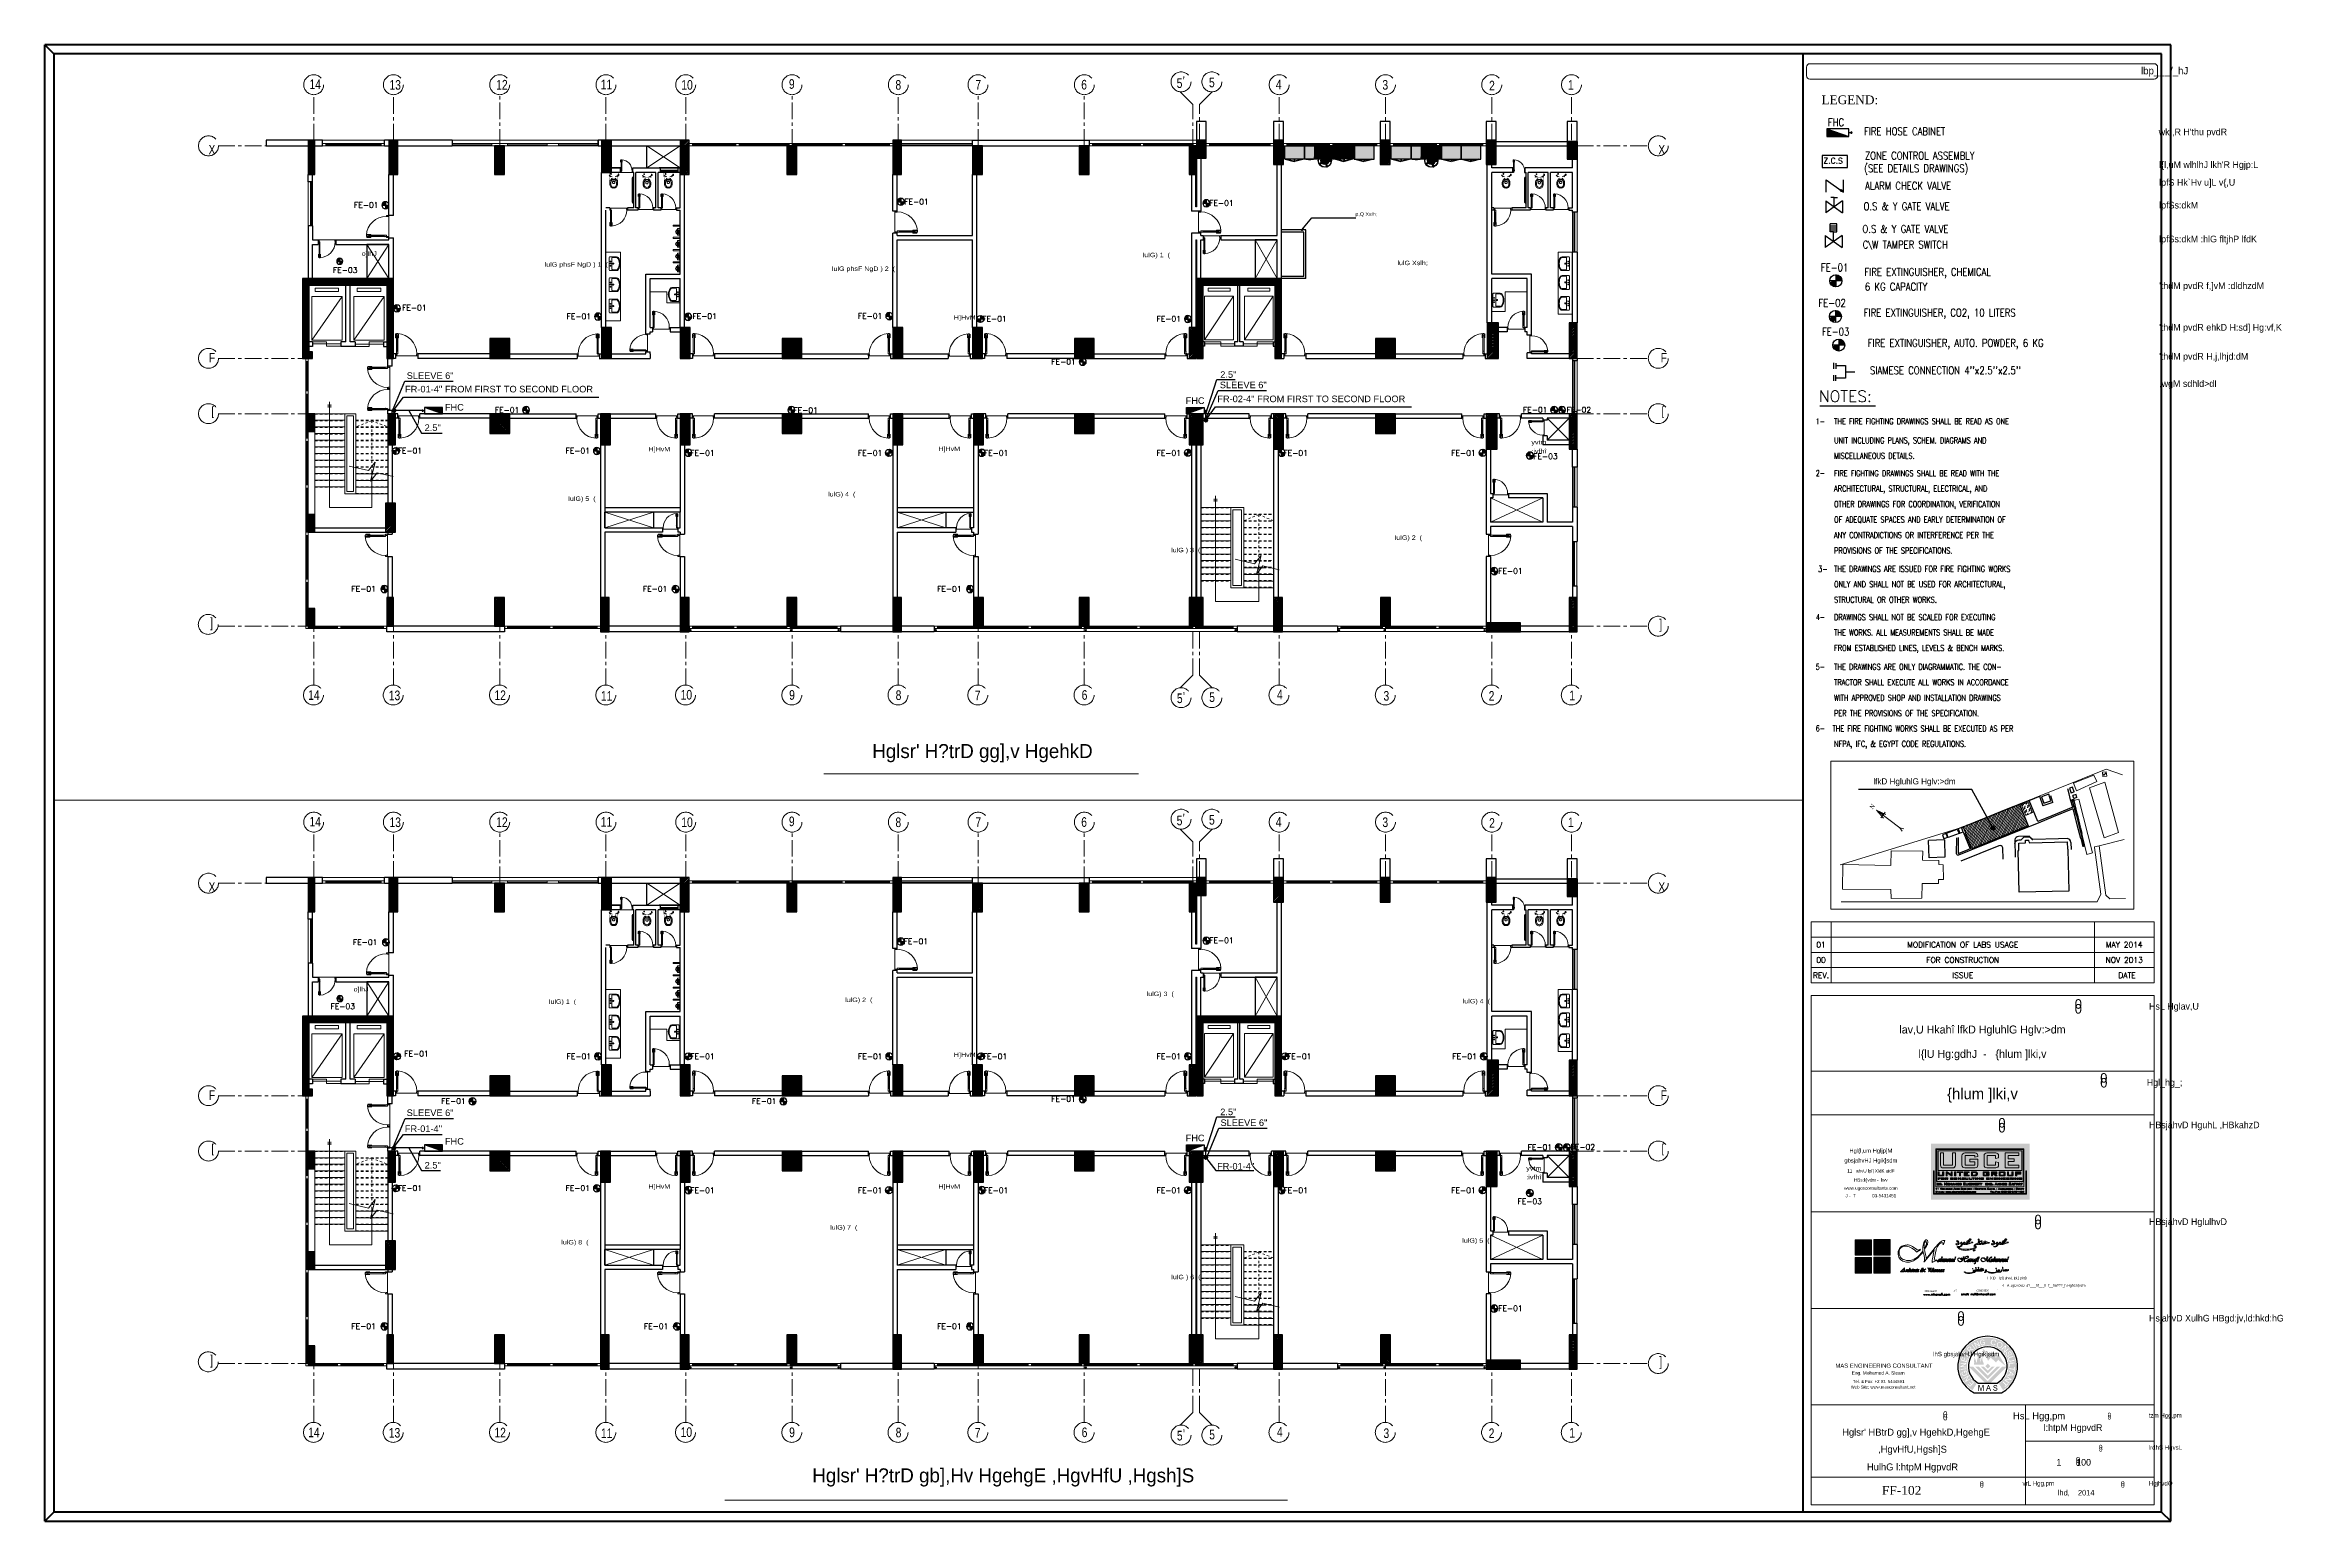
# Model space of a CAD drawing. Extents: x 846 to 947, y 375 to 797.
# Drawn here: x 846.4 to 947.5, y 659 to 725.7 of the extents above; entities that cross this region are included whole.
import ezdxf
from ezdxf.enums import TextEntityAlignment as Align

# ---------------------------------------------------------------- set-up
doc = ezdxf.new("R2010")
doc.units = 0
doc.header["$MEASUREMENT"] = 0
for name, pattern in [('ACAD_ISO02W100', [15, 12, -3]), ('CENTERX2', [4, 2.5, -0.5, 0.5, -0.5]), ('DASHED', [19.05, 12.7, -6.35]), ('DASHED2', [0.375, 0.25, -0.125]), ('HIDDEN', [0.375, 0.25, -0.125]), ('HIDDEN2', [0.1875, 0.125, -0.0625])]:
    doc.linetypes.add(name, pattern=pattern)
doc.layers.get('0').update_dxf_attribs({"color": 252, "linetype": 'CONTINUOUS', "lineweight": 30})
for name, color, linetype in [('-FUR', 252, 'CONTINUOUS'), ('Ar-Fram-Txt', 4, 'CONTINUOUS'), ('F-TEXT', 2, 'CONTINUOUS'), ('Fire Piping', 1, 'CONTINUOUS'), ('Line', 3, 'CONTINUOUS'), ('SAN', 252, 'CONTINUOUS')]:
    doc.layers.add(name, color=color, linetype=linetype)
for name, color, linetype, lineweight in [('axis', 252, 'CENTERX2', 5), ('Column', 252, 'CONTINUOUS', 25), ('Dim', 252, 'CONTINUOUS', 0), ('DOOR', 252, 'CONTINUOUS', 9), ('elev', 252, 'CONTINUOUS', 9), ('Elevation', 252, 'CONTINUOUS', 18), ('FF TEXT', 5, 'CONTINUOUS', 30), ('Fire', 1, 'CONTINUOUS', 30), ('Fire @ 1', 1, 'CONTINUOUS', 30), ('Furn', 252, 'CONTINUOUS', 9), ('H-DUCT-RET', 231, 'CONTINUOUS', 5), ('hatch', 252, 'CONTINUOUS', 9), ('Layout', 7, 'CONTINUOUS', 20), ('LIGHT 2', 252, 'CONTINUOUS', 9), ('North', 7, 'CONTINUOUS', 40), ('P-SANR-PIPES', 51, 'CONTINUOUS', 35), ('P-TEXT', 1, 'CONTINUOUS', 25), ('PLAN-DOOR', 252, 'CONTINUOUS', 9), ('PLAN-ELEV', 252, 'CONTINUOUS', 5), ('PLAN-HAND', 252, 'CONTINUOUS', 5), ('PLAN-STAIR', 252, 'CONTINUOUS', 9), ('PLAN-STAIR-HIDDEN', 252, 'HIDDEN2', 5), ('R-SWTS-DET1', 252, 'CONTINUOUS', 5), ('SEC-HT', 252, 'CONTINUOUS', 5), ('stairs', 252, 'CONTINUOUS', 9), ('text', 252, 'CONTINUOUS', 15), ('txt in circle', 252, 'CONTINUOUS', 13), ('UG-BORDER', 20, 'CONTINUOUS', 80), ('UG-Khartosha', 252, 'CONTINUOUS', 20), ('UGCE-Logo', 5, 'CONTINUOUS', 0), ('Wall', 252, 'CONTINUOUS', 30), ('WINDOW', 252, 'CONTINUOUS', 5)]:
    doc.layers.add(name, color=color, linetype=linetype, lineweight=lineweight)
doc.styles.add('ARAB', font='sosa.shx', dxfattribs={"width": 0.9, "height": 0.07})
doc.styles.add('ARABY', font='sosa.shx')
doc.styles.add('ARIAL', font='arial.ttf')
doc.styles.add('BASEERA 01', font='romans.shx')
doc.styles.add('Eng.', font='Romantic.ttf')
doc.styles.add('FR-02', font='romans.shx')
doc.styles.add('FRAME-FUTURA1', font='arial.ttf')
doc.styles.add('gabr', font='times.ttf')
doc.styles.add('ROMAND', font='ROMAND.SHX')
doc.styles.add('ROMANS', font='arial.ttf', dxfattribs={"height": 300})
doc.styles.add('ROMANS-TITLE', font='ROMANS.shx', dxfattribs={"width": 0.8})
doc.styles.add('SOSA', font='sosa.shx')
doc.styles.add('SOSA2', font='SOSA.shx', dxfattribs={"width": 0.8})
doc.styles.add('UG-Khartosha04', font='simplex.shx')
doc.styles.add('UG-Khartosha10', font='STENCIL', dxfattribs={"height": 2.1})
doc.styles.add('UG-TABLE', font='Romantic.ttf')
doc.dimstyles.get("Standard").update_dxf_attribs({"dimtxt": 0.12, "dimasz": 0.05, "dimexe": 0.18, "dimexo": 0.0625, "dimgap": 0.09, "dimtad": 0, "dimtih": 1, "dimtoh": 1, "dimzin": 0, "dimdsep": 46, "dimtxsty": 'Standard', "dimblk": 'DOT', "dimcen": 0.09, "dimadec": 0, "dimazin": 0, "dimtfac": 1, "dimtofl": 0, "dimtmove": 0, "dimatfit": 3, "dimldrblk": 'DOT', "dimfxl": 1, "dimtolj": 1, "dimtzin": 0, "dimarcsym": 0})
pattern_1 = [(45, (1094.062773, 352.0401), (-0.0336759605, 0.0336759605), [])]
pattern_2 = [(45, (1094.062773, 351.7901), (-0.0336759605, 0.0336759605), [])]
pattern_3 = [(45, (1094.062773, 350.6901), (-0.0336759605, 0.0336759605), [])]
pattern_4 = [(45, (1094.062773, 385.35031), (-0.0336759605, 0.0336759605), [])]
pattern_5 = [(45, (1094.062773, 385.10031), (-0.0336759605, 0.0336759605), [])]
pattern_6 = [(45, (1094.062773, 384.00031), (-0.0336759605, 0.0336759605), [])]
pattern_7 = [(315, (597.38355, 516.965217), (0.0336759605, 0.0336759605), [])]
pattern_8 = [(45, (1094.062773, 382.950237), (-0.0336759605, 0.0336759605), [])]
pattern_9 = [(45, (1094.062773, 382.95027), (-0.0336759605, 0.0336759605), [])]
pattern_10 = [(45, (1094.112773, 385.35031), (-0.0336759605, 0.0336759605), [])]
pattern_11 = [(45, (1098.880073, 382.950237), (-0.0336759605, 0.0336759605), [])]
pattern_12 = [(45, (1107.31276, 382.900237), (-0.0336759605, 0.0336759605), [])]
pattern_13 = [(45, (1093.887773, 389.30031), (-0.0336759605, 0.0336759605), [])]
pattern_14 = [(45, (1107.087773, 389.30031), (-0.0336759605, 0.0336759605), [])]
pattern_15 = [(45, (1120.287773, 389.30031), (-0.0336759605, 0.0336759605), [])]
pattern_16 = [(45, (1093.887773, 385.90031), (-0.0336759605, 0.0336759605), [])]
pattern_17 = [(45, (1107.087773, 385.90031), (-0.0336759605, 0.0336759605), [])]
pattern_18 = [(45, (1120.287773, 385.90031), (-0.0336759605, 0.0336759605), [])]
pattern_19 = [(45, (1133.887773, 385.90031), (-0.0336759605, 0.0336759605), [])]
pattern_20 = [(45, (1133.887773, 389.30031), (-0.0336759605, 0.0336759605), [])]
pattern_21 = [(45, (1090.57276, 382.950237), (-0.0336759605, 0.0336759605), [])]

msp = doc.modelspace()

# ---------------------------------------------------------------- texts
at = {"layer": 'FF TEXT', "color": 5, "ltscale": 0.05, "style": 'BASEERA 01'}
for s, p in [(' FE-01', (860.16, 718.32)), (' FE-01', (885.01, 718.47)), (' FE-01', (898.78, 718.41)), (' FE-03', (859.21, 715.38)), (' FE-01', (862.33, 713.68)), (' FE-01', (869.76, 713.29)), (' FE-01', (875.44, 713.3)), (' FE-01', (882.91, 713.31)), (' FE-01', (888.53, 713.18)), (' FE-01', (896.4, 713.18)), (' FE-01', (891.65, 711.24)), (' FE-01', (866.52, 709.06)), (' FE-01', (880, 709.05)), (' FE-01', (912.95, 709.07)), (' FE-02', (914.92, 709.07)), (' FE-01', (862.13, 707.22)), (' FE-01', (869.71, 707.22)), (' FE-01', (875.34, 707.12)), (' FE-01', (882.91, 707.12)), (' FE-01', (888.6, 707.12)), (' FE-01', (896.4, 707.12)), (' FE-01', (902.13, 707.12)), (' FE-01', (909.71, 707.12)), (' FE-03', (913.41, 706.97)), (' FE-01', (911.83, 701.79)), (' FE-01', (860.04, 700.98)), (' FE-01', (873.2, 700.98)), (' FE-01', (886.49, 700.98)), (' FE-01', (860.11, 685.02)), (' FE-01', (884.98, 685.06)), (' FE-01', (898.78, 685.1)), (' FE-03', (859.1, 682.12)), (' FE-01', (862.43, 679.98)), (' FE-01', (869.76, 679.86)), (' FE-01', (875.34, 679.86)), (' FE-01', (882.92, 679.86)), (' FE-01', (888.55, 679.86)), (' FE-01', (896.4, 679.86)), (' FE-01', (902.29, 679.86)), (' FE-01', (909.76, 679.86)), (' FE-01', (864.1, 677.84)), (' FE-01', (878.13, 677.84)), (' FE-01', (891.65, 677.94)), (' FE-01', (913.16, 675.76)), (' FE-02', (915.1, 675.77)), (' FE-01', (862.13, 673.91)), (' FE-01', (869.71, 673.91)), (' FE-01', (875.34, 673.81)), (' FE-01', (882.91, 673.81)), (' FE-01', (888.6, 673.81)), (' FE-01', (896.4, 673.81)), (' FE-01', (902.13, 673.81)), (' FE-01', (909.71, 673.81)), (' FE-03', (912.7, 673.31)), (' FE-01', (911.83, 668.48)), (' FE-01', (860.04, 667.67)), (' FE-01', (873.25, 667.67)), (' FE-01', (886.49, 667.67))]:
    msp.add_text(s, height=0.25, dxfattribs=at).set_placement(p)
at = {"layer": 'FF TEXT', "color": 5, "style": 'ARIAL'}
for s, height, p in [('SLEEVE 6"', 0.298, (862.71, 710.59)), ('2.5"', 0.298, (899.45, 710.64)), (" FR-01-4'' FROM FIRST TO SECOND FLOOR", 0.2981, (862.52, 709.98)), (' FHC', 0.298, (897.77, 709.46)), (" FR-02-4'' FROM FIRST TO SECOND FLOOR", 0.2981, (899.2, 709.54)), ('SLEEVE 6"', 0.298, (899.43, 710.17)), (' FHC', 0.298, (864.32, 709.16)), ('2.5"', 0.298, (863.52, 708.24)), ('SLEEVE 6"', 0.298, (862.71, 677.29)), ('2.5"', 0.298, (899.45, 677.33)), (" FR-01-4'' ", 0.2981, (862.51, 676.57)), (' FHC', 0.298, (864.32, 676)), (' FHC', 0.298, (897.77, 676.15)), ('SLEEVE 6"', 0.298, (899.46, 676.84)), ('2.5"', 0.298, (863.52, 674.92)), (" FR-01-4'' ", 0.2981, (899.19, 674.87))]:
    msp.add_text(s, height=height, dxfattribs=at).set_placement(p)
at = {"layer": 'text', "style": 'SOSA2', "width": 1.2}
for s, height, p in [('p,Q Xslh;', 0.15, (905.55, 717.96)), ('p,Q Xslh;', 0.15, (905.55, 717.96)), ('o]lhJ', 0.2, (860.68, 716.15)), ('lulG phsF NgD ) 1  (', 0.2, (868.94, 715.66)), ('lulG phsF NgD ) 1  (', 0.2, (868.94, 715.66)), ('lulG) 1  (', 0.2, (895.95, 716.09)), ('lulG) 1  (', 0.2, (895.95, 716.09)), ('lulG Xslh;', 0.2, (907.45, 715.73)), ('lulG Xslh;', 0.2, (907.45, 715.73)), ('lulG phsF NgD ) 2  (', 0.2, (881.91, 715.47)), ('lulG phsF NgD ) 2  (', 0.2, (881.91, 715.47)), ('H]HvM', 0.2, (887.42, 713.27)), ('H]HvM', 0.2, (887.42, 713.27)), ('yvtm', 0.2, (913.5, 707.63)), ('yvtm', 0.2, (913.5, 707.63)), ('H]HvM', 0.2, (873.63, 707.32)), ('H]HvM', 0.2, (873.63, 707.32)), ('H]HvM', 0.2, (886.72, 707.33)), ('H]HvM', 0.2, (886.72, 707.33)), (':ivfh%%238', 0.2, (913.5, 707.23)), (':ivfh%%238', 0.2, (913.5, 707.23)), ('lulG) 5  (  ', 0.2, (870.01, 705.08)), ('lulG) 5  (  ', 0.2, (870.01, 705.08)), ('lulG) 4  (  ', 0.2, (881.74, 705.28)), ('lulG) 4  (  ', 0.2, (881.74, 705.28)), ('lulG ) 3  (  ', 0.2, (897.23, 702.76)), ('lulG ) 3  (  ', 0.2, (897.23, 702.76)), ('lulG) 2  (', 0.2, (907.33, 703.32)), ('lulG) 2  (', 0.2, (907.33, 703.32)), ('o]lhJ', 0.2, (860.31, 682.92)), ('lulG) 1  (', 0.2, (869.13, 682.36)), ('lulG) 2  (', 0.2, (882.51, 682.44)), ('lulG) 3  (', 0.2, (896.12, 682.71)), ('lulG) 4  (', 0.2, (910.4, 682.38)), ('H]HvM', 0.2, (887.42, 679.96)), ('yvtm', 0.2, (913.27, 674.83)), (':ivfh%%238', 0.2, (913.27, 674.43)), ('H]HvM', 0.2, (873.63, 674.01)), ('H]HvM', 0.2, (886.72, 674.01)), ('lulG) 7  (  ', 0.2, (881.83, 672.16)), ('lulG) 8  (  ', 0.2, (869.69, 671.49)), ('lulG) 5  (', 0.2, (910.38, 671.57)), ('lulG ) 6  (  ', 0.2, (897.24, 669.92))]:
    msp.add_text(s, height=height, dxfattribs=at).set_placement(p)
at = {"layer": 'UG-Khartosha'}
for s, height, style, p in [("Hglsr' H\x92trD gg],v HgehkD", 0.6334, 'SOSA', (888.71, 693.7)), ("Hglsr' HBtrD gg],v HgehkD,HgehgE", 0.3167, 'SOSA', (930.87, 662.97)), ('l:htpM HgpvdR', 0.3, 'SOSA', (937.96, 663.18)), (',HgvHfU,Hgsh]S', 0.3167, 'SOSA', (930.71, 662.2)), ("Hglsr' H\x92trD gb],Hv HgehgE ,HgvHfU ,Hgsh]S", 0.6334, 'SOSA', (889.65, 660.98)), ('HulhG l:htpM HgpvdR', 0.3167, 'SOSA', (930.71, 661.4)), ('1      100', 0.3, 'SOSA', (937.99, 661.65)), ('FF-102', 0.4, 'UG-TABLE', (930.22, 660.38)), ('lhd,    2014', 0.25, 'SOSA', (938.1, 660.26))]:
    msp.add_text(s, height=height, rotation=359.9999, dxfattribs=dict(at, style=style)).set_placement(p, align=Align.MIDDLE)
at = {"layer": 'UG-Khartosha', "style": 'UG-Khartosha04'}
for s, height, p in [('01', 0.248, (926.58, 685.03)), ('00', 0.248, (926.58, 684.34)), ('MODIFICATION OF LABS USAGE', 0.2478, (932.98, 685.03)), ('FOR CONSTRUCTION', 0.2478, (932.98, 684.34)), ('NOV 2013', 0.248, (940.27, 684.34)), ('MAY 2014', 0.248, (940.27, 685.03)), ('REV.', 0.248, (926.58, 683.65)), ('ISSUE', 0.248, (932.98, 683.65)), ('DATE', 0.248, (940.4, 683.65))]:
    msp.add_text(s, height=height, dxfattribs=at).set_placement(p, align=Align.MIDDLE_CENTER)
at = {"layer": 'UG-Khartosha', "color": 11, "style": 'SOSA'}
for s, height, p in [('HsL Hglav,U', 0.3, (941.39, 682.1)), ('Hgl_hg_;', 0.3, (941.29, 678.66)), ('HBsjahvD HguhL ,HBkahzD', 0.3, (941.39, 676.74)), ('HBsjahvD HglulhvD', 0.3, (941.39, 672.37)), ('HsjahvD XulhG HBgd:jv,ld:hkd:hG', 0.3, (941.39, 668.01)), ('lhS gbsjahvHJ Hgik]sdm', 0.2, (931.64, 666.44))]:
    msp.add_text(s, height=height, rotation=359.9999, dxfattribs=at).set_placement(p)
at = {"layer": 'UG-Khartosha', "color": 11, "style": 'ARAB'}
for s, height, p in [('lav,U Hkahî lfkD HgluhlG Hglv:>dm', 0.36, (933.87, 681.02)), ('l{lU Hg:gdhJ  -   {hlum ]lki,v', 0.36, (933.87, 679.92)), ('{hlum ]lki,v', 0.5, (933.87, 678.05))]:
    msp.add_text(s, height=height, dxfattribs=at).set_placement(p, align=Align.CENTER)
at = {"layer": 'UG-Khartosha'}
for s, height, style, p in [('gbsjahvHJ Hgik]sdm', 0.1903, 'SOSA', (928.83, 675.19)), ('Hgl{l,um Hgljp]M', 0.1903, 'SOSA', (928.83, 675.63)), ('11   ahvU lpl] XldK aidF', 0.1475, 'SOSA', (928.83, 674.74)), ('HBs:k]vdm -  lwv', 0.1475, 'SOSA', (928.83, 674.33)), ('www.ugceconsultants.com', 0.1475, 'UG-Khartosha10', (928.83, 673.96)), ('J -  T             03-5431451', 0.1475, 'SOSA', (928.83, 673.62)), ('Eng. Mohamed A. Sleam', 0.1539, 'FRAME-FUTURA1', (929.16, 665.61)), ('Tel. & Fax: +2 03  5444591', 0.138, 'ROMANS', (929.18, 665.23)), ('Web Site: www.masconsultant.net ', 0.138, 'ROMANS', (929.41, 664.98))]:
    msp.add_text(s, height=height, dxfattribs=dict(at, style=style)).set_placement(p, align=Align.CENTER)
at = {"layer": 'UG-Khartosha', "style": 'FRAME-FUTURA1'}
msp.add_text('MAS ENGINEERING CONSULTANT', height=0.19, dxfattribs=at).set_placement((927.23, 665.92))
at = {"layer": 'UG-Khartosha', "style": 'SOSA'}
for s, height, p in [('HsL Hgg,pm ', 0.3167, (935.25, 663.59)), ('tzm Hgg,pm', 0.2, (941.38, 663.67)), ('lrdhS HgvsL', 0.2, (941.38, 662.22)), ('vrL Hgg,pm ', 0.2, (935.68, 660.6)), ('HgjhvdO', 0.2, (941.38, 660.6))]:
    msp.add_text(s, height=height, rotation=359.9999, dxfattribs=at).set_placement(p)

# ---------------------------------------------------------------- blocks, each defined once
blk = doc.blocks.new('d8')
at = {"layer": 'DOOR', "color": 252}
for p, q in [((32.12, -112.05), (32.12, -112.75)), ((32.12, -112.75), (32.12, -112.05)), ((32.17, -112.05), (32.17, -112.75)), ((32.18, -112.75), (32.18, -112.05))]:
    blk.add_line(p, q, dxfattribs=at)
at = {"layer": 'DOOR', "color": 251}
blk.add_line((32.13, -112.95), (33.02, -112.95), dxfattribs=at)
at = {"layer": 'DOOR', "color": 1}
for points in [[(32.09, -112.14), (32.08, -112.14), (32.08, -111.96), (32.09, -111.96)], [(32.1, -111.98), (32.1, -111.98), (32.1, -112), (32.1, -112)], [(32.19, -111.98), (32.2, -111.98), (32.2, -112), (32.19, -112)], [(32.2, -112.14), (32.21, -112.14), (32.21, -111.96), (32.2, -111.96)]]:
    blk.add_lwpolyline(points, close=True, dxfattribs=at)
for points in [[(32.09, -111.98, -1), (32.1, -111.98), (32.1, -111.98), (32.1, -112), (32.1, -112, -1), (32.09, -112), (32.09, -112)], [(32.2, -111.98, 1), (32.2, -111.98), (32.2, -111.98), (32.2, -112), (32.2, -112, 1), (32.2, -112), (32.2, -112)]]:
    blk.add_lwpolyline(points, format="xyb", close=True, dxfattribs=at)
for points in [[(32.11, -112.01), (32.1, -112.01), (32.1, -111.98), (32.11, -111.98)], [(32.12, -112.02), (32.11, -112.02), (32.11, -111.96), (32.12, -111.96)], [(32.19, -112.01), (32.19, -112.01), (32.19, -111.98), (32.19, -111.98)]]:
    blk.add_lwpolyline(points, dxfattribs=at)
at = {"layer": 'DOOR', "color": 5}
for points in [[(32.12, -112.04), (32.12, -112.05), (32.17, -112.05), (32.17, -112.04), (32.18, -112.04), (32.18, -111.94), (32.18, -111.94), (32.12, -111.94), (32.12, -112.04)], [(32.08, -112.95), (32.08, -112.85), (32.12, -112.85), (32.12, -112.89), (32.13, -112.89), (32.13, -112.95)], [(32.12, -112.75), (32.12, -112.74), (32.17, -112.74), (32.17, -112.75), (32.18, -112.75), (32.18, -112.85), (32.18, -112.85), (32.12, -112.85), (32.12, -112.75)], [(33.08, -112.95), (33.08, -112.85), (33.03, -112.85), (33.03, -112.89), (33.02, -112.89), (33.02, -112.95)]]:
    blk.add_lwpolyline(points, close=True, dxfattribs=at)
for points in [[(32.12, -112.05), (32.12, -112.05, -1), (32.12, -112.04)], [(32.17, -112.05), (32.17, -112.05, 1), (32.17, -112.04)], [(32.12, -112.74), (32.12, -112.74, 1), (32.12, -112.75)], [(32.17, -112.74), (32.17, -112.74, -1), (32.17, -112.75)]]:
    blk.add_lwpolyline(points, format="xyb", close=True, dxfattribs=at)
blk.add_lwpolyline([(32.18, -112.02), (32.19, -112.02), (32.19, -111.96), (32.18, -111.96)], dxfattribs=at)
blk.add_circle((32.11, -112.84), 0.0111, dxfattribs=at)
at = {"layer": 'DOOR', "color": 252}
blk.add_arc((32.12, -112.85), 0.913, 360, 86.3977, dxfattribs=at)
blk = doc.blocks.new('d3')
at = {"layer": 'DOOR', "color": 252}
for p, q in [((45.66, -61.51), (45.66, -60.81)), ((45.67, -60.81), (45.67, -61.51)), ((45.71, -60.81), (45.71, -61.51)), ((45.72, -61.51), (45.72, -60.81))]:
    blk.add_line(p, q, dxfattribs=at)
at = {"layer": 'DOOR', "color": 251}
blk.add_line((45.67, -61.71), (46.56, -61.71), dxfattribs=at)
at = {"layer": 'DOOR', "color": 5}
for points in [[(45.62, -61.71), (45.62, -61.61), (45.66, -61.61), (45.66, -61.65), (45.67, -61.65), (45.67, -61.71)], [(45.67, -60.8), (45.67, -60.81), (45.71, -60.81), (45.71, -60.8), (45.72, -60.8), (45.72, -60.7), (45.72, -60.7), (45.66, -60.7), (45.66, -60.8)], [(45.67, -61.51), (45.67, -61.5), (45.71, -61.5), (45.71, -61.51), (45.72, -61.51), (45.72, -61.61), (45.72, -61.61), (45.66, -61.61), (45.66, -61.51)], [(46.62, -61.71), (46.62, -61.61), (46.57, -61.61), (46.57, -61.65), (46.56, -61.65), (46.56, -61.71)]]:
    blk.add_lwpolyline(points, close=True, dxfattribs=at)
at = {"layer": 'DOOR', "color": 1}
for points in [[(45.63, -60.89), (45.63, -60.89), (45.63, -60.72), (45.63, -60.72)], [(45.65, -60.74), (45.64, -60.74), (45.64, -60.76), (45.65, -60.76)], [(45.73, -60.74), (45.74, -60.74), (45.74, -60.76), (45.73, -60.76)], [(45.75, -60.89), (45.75, -60.89), (45.75, -60.72), (45.75, -60.72)]]:
    blk.add_lwpolyline(points, close=True, dxfattribs=at)
for points in [[(45.63, -60.74, -1), (45.64, -60.74), (45.64, -60.74), (45.64, -60.76), (45.64, -60.76, -1), (45.63, -60.76), (45.63, -60.76)], [(45.75, -60.74, 1), (45.74, -60.74), (45.74, -60.74), (45.74, -60.76), (45.74, -60.76, 1), (45.75, -60.76), (45.75, -60.76)]]:
    blk.add_lwpolyline(points, format="xyb", close=True, dxfattribs=at)
for points in [[(45.66, -60.78), (45.65, -60.78), (45.65, -60.72), (45.66, -60.72)], [(45.65, -60.77), (45.65, -60.77), (45.65, -60.73), (45.65, -60.73)], [(45.73, -60.77), (45.73, -60.77), (45.73, -60.73), (45.73, -60.73)]]:
    blk.add_lwpolyline(points, dxfattribs=at)
at = {"layer": 'DOOR', "color": 5}
for points in [[(45.67, -60.81), (45.67, -60.81, -1), (45.67, -60.8)], [(45.67, -61.5), (45.67, -61.5, 1), (45.67, -61.51)], [(45.71, -60.81), (45.71, -60.81, 1), (45.71, -60.8)], [(45.71, -61.5), (45.71, -61.5, -1), (45.71, -61.51)]]:
    blk.add_lwpolyline(points, format="xyb", close=True, dxfattribs=at)
blk.add_lwpolyline([(45.72, -60.78), (45.73, -60.78), (45.73, -60.72), (45.72, -60.72)], dxfattribs=at)
blk.add_circle((45.65, -61.6), 0.0111, dxfattribs=at)
at = {"layer": 'DOOR', "color": 252}
blk.add_arc((45.66, -61.61), 0.913, 360, 86.3977, dxfattribs=at)
blk = doc.blocks.new('LAV15')
at = {"layer": 'Furn'}
for p, q in [((-0.04, 0.39), (-0.04, 0.08)), ((-0.03, 0.24), (-0.03, 0.08)), ((-0.01, 0.42), (0.58, 0.42)), ((-0.01, 0.26), (-0.01, 0.08)), ((0.02, 0.29), (0.54, 0.29)), ((0.15, 0.36), (0.21, 0.36)), ((0.18, 0.33), (0.18, 0.39)), ((0.24, 0.23), (0.32, 0.23)), ((0.25, 0.36), (0.31, 0.36)), ((0.28, 0.33), (0.28, 0.39)), ((0.28, 0.19), (0.28, 0.26)), ((0.41, 0.36), (0.35, 0.36)), ((0.38, 0.33), (0.38, 0.39)), ((0.57, 0.26), (0.57, 0.08)), ((0.59, 0.24), (0.59, 0.08)), ((0.61, 0.39), (0.61, 0.08))]:
    blk.add_line(p, q, dxfattribs=at)
for centre, radius in [((0.18, 0.36), 0.0151), ((0.28, 0.36), 0.0176), ((0.28, 0.23), 0.0225), ((0.38, 0.36), 0.0151)]:
    blk.add_circle(centre, radius, dxfattribs=at)
for centre, radius, start, end in [((-0.01, 0.39), 0.03, 90, 180), ((0.06, 0.08), 0.1, 180, 235.7711), ((0.02, 0.24), 0.05, 90, 180), ((0.06, 0.08), 0.0825, 180, 235.7711), ((0.02, 0.26), 0.0325, 90, 180), ((0.06, 0.08), 0.065, 180, 235.7711), ((0.28, 0.41), 0.5, 235.7711, 304.2289), ((0.28, 0.41), 0.483, 235.7711, 304.2289), ((0.28, 0.41), 0.465, 235.7711, 304.2289), ((0.54, 0.24), 0.05, 0, 90), ((0.54, 0.26), 0.0325, 0, 90), ((0.51, 0.08), 0.065, 304.2289, 0), ((0.51, 0.08), 0.0825, 304.2289, 0), ((0.51, 0.08), 0.1, 304.2289, 0), ((0.58, 0.39), 0.03, 0, 90)]:
    blk.add_arc(centre, radius, start, end, dxfattribs=at)
blk = doc.blocks.new('d4')
at = {"layer": 'DOOR', "color": 252}
for p, q in [((73.81, -79.2), (73.81, -79.76)), ((73.81, -79.76), (73.81, -79.2)), ((73.85, -79.2), (73.85, -79.76)), ((73.86, -79.76), (73.86, -79.2))]:
    blk.add_line(p, q, dxfattribs=at)
at = {"layer": 'DOOR', "color": 251}
blk.add_line((73.82, -79.92), (74.53, -79.92), dxfattribs=at)
at = {"layer": 'DOOR', "color": 1}
for points in [[(73.79, -79.27), (73.78, -79.27), (73.78, -79.13), (73.79, -79.13)], [(73.8, -79.14), (73.79, -79.14), (73.79, -79.16), (73.8, -79.16)], [(73.87, -79.14), (73.87, -79.14), (73.87, -79.16), (73.87, -79.16)], [(73.88, -79.27), (73.88, -79.27), (73.88, -79.13), (73.88, -79.13)]]:
    blk.add_lwpolyline(points, close=True, dxfattribs=at)
at = {"layer": 'DOOR', "color": 5}
for points in [[(73.78, -79.92), (73.78, -79.84), (73.81, -79.84), (73.81, -79.87), (73.82, -79.87), (73.82, -79.92)], [(73.81, -79.19), (73.81, -79.2), (73.85, -79.2), (73.85, -79.19), (73.86, -79.19), (73.86, -79.11), (73.86, -79.11), (73.81, -79.11), (73.81, -79.19)], [(73.81, -79.76), (73.81, -79.75), (73.85, -79.75), (73.85, -79.76), (73.86, -79.76), (73.86, -79.84), (73.86, -79.84), (73.81, -79.84), (73.81, -79.76)], [(74.58, -79.92), (74.58, -79.84), (74.54, -79.84), (74.54, -79.87), (74.53, -79.87), (74.53, -79.92)]]:
    blk.add_lwpolyline(points, close=True, dxfattribs=at)
at = {"layer": 'DOOR', "color": 1}
for points in [[(73.79, -79.14, -1), (73.79, -79.14), (73.79, -79.14), (73.79, -79.16), (73.79, -79.16, -1), (73.79, -79.16), (73.79, -79.16)], [(73.88, -79.14, 1), (73.87, -79.14), (73.87, -79.14), (73.87, -79.16), (73.87, -79.16, 1), (73.88, -79.16), (73.88, -79.16)]]:
    blk.add_lwpolyline(points, format="xyb", close=True, dxfattribs=at)
for points in [[(73.81, -79.17), (73.8, -79.17), (73.8, -79.13), (73.81, -79.13)], [(73.8, -79.16), (73.8, -79.16), (73.8, -79.14), (73.8, -79.14)], [(73.86, -79.16), (73.87, -79.16), (73.87, -79.14), (73.86, -79.14)]]:
    blk.add_lwpolyline(points, dxfattribs=at)
at = {"layer": 'DOOR', "color": 5}
for points in [[(73.81, -79.2), (73.81, -79.2, -1), (73.81, -79.19)], [(73.81, -79.75), (73.81, -79.75, 1), (73.81, -79.76)], [(73.85, -79.2), (73.85, -79.2, 1), (73.85, -79.19)], [(73.85, -79.75), (73.85, -79.75, -1), (73.85, -79.76)]]:
    blk.add_lwpolyline(points, format="xyb", close=True, dxfattribs=at)
blk.add_lwpolyline([(73.86, -79.17), (73.86, -79.17), (73.86, -79.13), (73.86, -79.13)], dxfattribs=at)
blk.add_circle((73.8, -79.83), 0.00889, dxfattribs=at)
at = {"layer": 'DOOR', "color": 252}
blk.add_arc((73.81, -79.84), 0.73, 359.9997, 86.3974, dxfattribs=at)
blk = doc.blocks.new('gfhh')
at = {"layer": 'Furn'}
for p, q in [((-7.35, -128.82), (-7.65, -128.84)), ((-7.64, -128.96), (-7.65, -128.84)), ((-7.64, -128.96), (-7.34, -128.94)), ((-7.57, -128.87), (-7.6, -128.87)), ((-7.6, -128.87), (-7.6, -128.88)), ((-7.6, -128.88), (-7.57, -128.88)), ((-7.6, -128.91), (-7.6, -128.92)), ((-7.56, -128.91), (-7.6, -128.91)), ((-7.6, -128.92), (-7.56, -128.92)), ((-7.56, -128.95), (-7.6, -128.95)), ((-7.55, -128.95), (-7.6, -128.96)), ((-7.59, -128.88), (-7.59, -128.91)), ((-7.59, -128.92), (-7.59, -128.95)), ((-7.57, -128.88), (-7.57, -128.87)), ((-7.57, -128.88), (-7.51, -128.88)), ((-7.57, -128.91), (-7.57, -128.88)), ((-7.51, -128.9), (-7.57, -128.91)), ((-7.57, -128.95), (-7.57, -128.92)), ((-7.56, -128.92), (-7.56, -128.91)), ((-7.41, -128.88), (-7.48, -128.88)), ((-7.48, -128.89), (-7.41, -128.89)), ((-7.34, -128.94), (-7.35, -128.82))]:
    blk.add_line(p, q, dxfattribs=at)
blk.add_circle((-7.49, -128.89), 0.0175, dxfattribs=at)
for centre, radius, start, end in [((-7.5, -128.85), 0.1, 14.0388, 174.7471), ((-7.59, -128.96), 0.0061, 96.7146, 181.8978), ((-7.5, -128.85), 0.0751, 17.146, 171.5072), ((-7.56, -128.95), 0.0061, 6.7146, 91.8978), ((-7.49, -128.89), 0.0292, 16.1825, 160.8925), ((-7.49, -128.89), 0.0292, 207.1567, 352.8832), ((-7.41, -128.88), 0.00584, 274.3062, 94.3062)]:
    blk.add_arc(centre, radius, start, end, dxfattribs=at)
blk = doc.blocks.new('d2')
at = {"layer": 'DOOR', "color": 252}
for p, q in [((91.3, -78.04), (91.3, -78.74)), ((91.31, -78.74), (91.31, -78.04)), ((91.35, -78.74), (91.35, -78.04)), ((91.36, -78.04), (91.36, -78.74)), ((93.16, -78.04), (93.16, -78.74)), ((93.16, -78.74), (93.16, -78.04)), ((93.21, -78.74), (93.21, -78.04)), ((93.22, -78.04), (93.22, -78.74))]:
    blk.add_line(p, q, dxfattribs=at)
at = {"layer": 'DOOR', "color": 251}
for p, q in [((91.31, -77.84), (92.2, -77.84)), ((93.2, -77.84), (92.31, -77.84))]:
    blk.add_line(p, q, dxfattribs=at)
at = {"layer": 'DOOR', "color": 5}
for points in [[(91.26, -77.84), (91.26, -77.94), (91.3, -77.94), (91.3, -77.9), (91.31, -77.9), (91.31, -77.84)], [(91.31, -78.04), (91.31, -78.05), (91.35, -78.05), (91.35, -78.04), (91.36, -78.04), (91.36, -77.94), (91.36, -77.94), (91.3, -77.94), (91.3, -78.04)], [(91.31, -78.75), (91.31, -78.74), (91.35, -78.74), (91.35, -78.75), (91.36, -78.75), (91.36, -78.85), (91.36, -78.85), (91.3, -78.85), (91.3, -78.75)], [(92.26, -77.84), (92.26, -77.94), (92.21, -77.94), (92.21, -77.9), (92.2, -77.9), (92.2, -77.84)], [(92.26, -77.84), (92.26, -77.94), (92.3, -77.94), (92.3, -77.9), (92.31, -77.9), (92.31, -77.84)], [(93.21, -78.04), (93.21, -78.05), (93.16, -78.05), (93.16, -78.04), (93.16, -78.04), (93.16, -77.94), (93.16, -77.94), (93.21, -77.94), (93.21, -78.04)], [(93.21, -78.75), (93.21, -78.74), (93.16, -78.74), (93.16, -78.75), (93.16, -78.75), (93.16, -78.85), (93.16, -78.85), (93.21, -78.85), (93.21, -78.75)], [(93.26, -77.84), (93.26, -77.94), (93.21, -77.94), (93.21, -77.9), (93.2, -77.9), (93.2, -77.84)]]:
    blk.add_lwpolyline(points, close=True, dxfattribs=at)
at = {"layer": 'DOOR', "color": 1}
for points in [[(91.28, -78.65), (91.27, -78.65), (91.27, -78.83), (91.28, -78.83)], [(91.29, -78.81), (91.28, -78.81), (91.28, -78.79), (91.29, -78.79)], [(91.38, -78.81), (91.38, -78.81), (91.38, -78.79), (91.38, -78.79)], [(91.39, -78.65), (91.4, -78.65), (91.4, -78.83), (91.39, -78.83)], [(93.13, -78.65), (93.12, -78.65), (93.12, -78.83), (93.13, -78.83)], [(93.14, -78.81), (93.14, -78.81), (93.14, -78.79), (93.14, -78.79)], [(93.23, -78.81), (93.24, -78.81), (93.24, -78.79), (93.23, -78.79)], [(93.24, -78.65), (93.25, -78.65), (93.25, -78.83), (93.24, -78.83)]]:
    blk.add_lwpolyline(points, close=True, dxfattribs=at)
for points in [[(91.28, -78.81, 1), (91.28, -78.81), (91.28, -78.81), (91.28, -78.79), (91.28, -78.79, 1), (91.28, -78.79), (91.28, -78.79)], [(91.39, -78.81, -1), (91.38, -78.81), (91.38, -78.81), (91.38, -78.79), (91.38, -78.79, -1), (91.39, -78.79), (91.39, -78.79)], [(93.13, -78.81, 1), (93.14, -78.81), (93.14, -78.81), (93.14, -78.79), (93.14, -78.79, 1), (93.13, -78.79), (93.13, -78.79)], [(93.24, -78.81, -1), (93.24, -78.81), (93.24, -78.81), (93.24, -78.79), (93.24, -78.79, -1), (93.24, -78.79), (93.24, -78.79)]]:
    blk.add_lwpolyline(points, format="xyb", close=True, dxfattribs=at)
for points in [[(91.3, -78.77), (91.29, -78.77), (91.29, -78.83), (91.3, -78.83)], [(91.29, -78.78), (91.29, -78.78), (91.29, -78.82), (91.29, -78.82)], [(91.37, -78.78), (91.38, -78.78), (91.38, -78.82), (91.37, -78.82)], [(93.15, -78.78), (93.14, -78.78), (93.14, -78.82), (93.15, -78.82)], [(93.21, -78.77), (93.23, -78.77), (93.23, -78.83), (93.21, -78.83)], [(93.23, -78.78), (93.23, -78.78), (93.23, -78.82), (93.23, -78.82)]]:
    blk.add_lwpolyline(points, dxfattribs=at)
at = {"layer": 'DOOR', "color": 5}
for points in [[(91.31, -78.05), (91.31, -78.05, -1), (91.31, -78.04)], [(91.31, -78.74), (91.31, -78.74, 1), (91.31, -78.75)], [(91.35, -78.05), (91.35, -78.05, 1), (91.35, -78.04)], [(91.35, -78.74), (91.35, -78.74, -1), (91.35, -78.75)], [(93.16, -78.05), (93.16, -78.05, -1), (93.16, -78.04)], [(93.16, -78.74), (93.16, -78.74, 1), (93.16, -78.75)], [(93.21, -78.05), (93.21, -78.05, 1), (93.21, -78.04)], [(93.21, -78.74), (93.21, -78.74, -1), (93.21, -78.75)]]:
    blk.add_lwpolyline(points, format="xyb", close=True, dxfattribs=at)
for points in [[(91.36, -78.77), (91.37, -78.77), (91.37, -78.83), (91.36, -78.83)], [(93.16, -78.77), (93.15, -78.77), (93.15, -78.83), (93.16, -78.83)]]:
    blk.add_lwpolyline(points, dxfattribs=at)
for centre in [(91.29, -77.95), (93.23, -77.95)]:
    blk.add_circle(centre, 0.0111, dxfattribs=at)
at = {"layer": 'DOOR', "color": 252}
for centre, start, end in [((91.3, -77.94), 273.6023, 0), ((93.22, -77.94), 180, 266.3977)]:
    blk.add_arc(centre, 0.913, start, end, dxfattribs=at)
blk = doc.blocks.new('fghh')
at = {"layer": 'hatch'}
for p, q in [((1434.894, 1497.176), (1434.61, 1497.792)), ((1435.256, 1497.18), (1434.656, 1496.903)), ((1434.656, 1496.903), (1434.894, 1497.176)), ((1435.256, 1497.18), (1435.018, 1496.907)), ((1435.256, 1496.392), (1435.018, 1496.907))]:
    blk.add_line(p, q, dxfattribs=at)
blk = doc.blocks.new('d5')
at = {"layer": 'DOOR', "color": 252}
for p, q in [((94.41, -72.62), (94.41, -72.06)), ((94.42, -72.06), (94.42, -72.62)), ((94.45, -72.06), (94.45, -72.62)), ((94.46, -72.62), (94.46, -72.06))]:
    blk.add_line(p, q, dxfattribs=at)
at = {"layer": 'DOOR', "color": 251}
blk.add_line((94.45, -72.79), (93.74, -72.79), dxfattribs=at)
at = {"layer": 'DOOR', "color": 5}
for points in [[(93.69, -72.79), (93.69, -72.71), (93.73, -72.71), (93.73, -72.74), (93.74, -72.74), (93.74, -72.79)], [(94.45, -72.06), (94.45, -72.07), (94.42, -72.07), (94.42, -72.06), (94.41, -72.06), (94.41, -71.98), (94.41, -71.98), (94.46, -71.98), (94.46, -72.06)], [(94.45, -72.63), (94.45, -72.62), (94.42, -72.62), (94.42, -72.63), (94.41, -72.63), (94.41, -72.71), (94.41, -72.71), (94.46, -72.71), (94.46, -72.63)], [(94.49, -72.79), (94.49, -72.71), (94.46, -72.71), (94.46, -72.74), (94.45, -72.74), (94.45, -72.79)]]:
    blk.add_lwpolyline(points, close=True, dxfattribs=at)
at = {"layer": 'DOOR', "color": 1}
for points in [[(94.39, -72.13), (94.38, -72.13), (94.38, -72), (94.39, -72)], [(94.4, -72.01), (94.4, -72.01), (94.4, -72.03), (94.4, -72.03)], [(94.47, -72.01), (94.48, -72.01), (94.48, -72.03), (94.47, -72.03)], [(94.48, -72.13), (94.49, -72.13), (94.49, -72), (94.48, -72)]]:
    blk.add_lwpolyline(points, close=True, dxfattribs=at)
for points in [[(94.39, -72.01, -1), (94.4, -72.01), (94.4, -72.01), (94.4, -72.03), (94.4, -72.03, -1), (94.39, -72.03), (94.39, -72.03)], [(94.48, -72.01, 1), (94.48, -72.01), (94.48, -72.01), (94.48, -72.03), (94.48, -72.03, 1), (94.48, -72.03), (94.48, -72.03)]]:
    blk.add_lwpolyline(points, format="xyb", close=True, dxfattribs=at)
at = {"layer": 'DOOR', "color": 5}
blk.add_lwpolyline([(94.41, -72.04), (94.4, -72.04), (94.4, -72), (94.41, -72)], dxfattribs=at)
at = {"layer": 'DOOR', "color": 1}
for points in [[(94.4, -72.03), (94.4, -72.03), (94.4, -72), (94.4, -72)], [(94.46, -72.04), (94.47, -72.04), (94.47, -72), (94.46, -72)], [(94.47, -72.03), (94.47, -72.03), (94.47, -72), (94.47, -72)]]:
    blk.add_lwpolyline(points, dxfattribs=at)
at = {"layer": 'DOOR', "color": 5}
for points in [[(94.42, -72.07), (94.42, -72.07, -1), (94.42, -72.06)], [(94.42, -72.62), (94.42, -72.62, 1), (94.42, -72.63)], [(94.45, -72.07), (94.45, -72.07, 1), (94.45, -72.06)], [(94.45, -72.62), (94.45, -72.62, -1), (94.45, -72.63)]]:
    blk.add_lwpolyline(points, format="xyb", close=True, dxfattribs=at)
blk.add_circle((94.47, -72.7), 0.00889, dxfattribs=at)
at = {"layer": 'DOOR', "color": 252}
blk.add_arc((94.46, -72.71), 0.73, 93.6023, 180, dxfattribs=at)
blk = doc.blocks.new('5')
at = {"layer": '-FUR', "linetype": 'ACAD_ISO02W100'}
for p, q in [((41999.79, -66320.45), (42000.69, -66320.45)), ((41999.81, -66321.05), (42000.22, -66321.16)), ((41999.89, -66321.05), (42000.23, -66321.14)), ((42000.23, -66321.14), (42000.22, -66321.16)), ((42000.67, -66321.05), (42000.25, -66321.16)), ((42000.59, -66321.05), (42000.25, -66321.14)), ((42000.25, -66321.14), (42000.25, -66321.16))]:
    blk.add_line(p, q, dxfattribs=at)
at = {"layer": '-FUR'}
blk.add_lwpolyline([(41999.79, -66320.45), (42000.69, -66320.45), (42000.69, -66321.05), (41999.79, -66321.05)], close=True, dxfattribs=at)
at = {"layer": '-FUR', "linetype": 'ACAD_ISO02W100'}
for centre, start, end in [((42001.75, -66321.28), 171.2611, 174.7069), ((41998.72, -66321.28), 5.2931, 8.7389)]:
    blk.add_arc(centre, 1.53, start, end, dxfattribs=at)
blk = doc.blocks.new('YY5Y5')
at = {"layer": 'SAN', "color": 1}
for p, q in [((434.2, 537.6), (433.7, 538)), ((434.2, 536.1), (433.7, 535.7)), ((433.8, 542), (433.8, 538.6)), ((435.7, 542.4), (434.2, 542.4)), ((435.6, 537.6), (436, 538)), ((435.6, 536.1), (436, 535.7)), ((435.7, 540.6), (435.7, 542.4)), ((446.2, 539.6), (436.7, 539.6)), ((436.7, 537.6), (438.2, 537.6)), ((440.5, 535.4), (440.5, 528.7)), ((440.9, 528.4), (442, 528.4)), ((442.4, 528.7), (442.4, 535.4)), ((443, 539.6), (446.2, 539.6)), ((444.7, 537.6), (446.2, 537.6)), ((447.3, 537.6), (446.9, 538)), ((447.3, 536.1), (446.9, 535.7)), ((447.2, 542.4), (447.2, 540.6)), ((448.7, 542.4), (447.2, 542.4)), ((448.7, 537.6), (449.2, 538)), ((448.7, 536.1), (449.2, 535.7)), ((449.1, 538.6), (449.1, 542))]:
    blk.add_line(p, q, dxfattribs=at)
at = {"layer": 'SAN', "color": 1, "linetype": 'Continuous'}
blk.add_line((439.2, 539.6), (439.9, 539.6), dxfattribs=at)
at = {"layer": 'SAN', "color": 2, "linetype": 'DASHED'}
for points in [[(436.1, 527), (446.8, 527)], [(441.4, 532.4), (441.4, 521.6)]]:
    blk.add_lwpolyline(points, dxfattribs=at)
at = {"layer": 'SAN', "color": 1}
for centre, radius in [((434.9, 536.9), 2), ((434.9, 536.9), 1), ((434.9, 536.9), 0.8), ((448, 536.9), 2), ((448, 536.9), 1), ((448, 536.9), 0.8)]:
    blk.add_circle(centre, radius, dxfattribs=at)
for centre, radius, start, end in [((434.2, 542), 0.375, 90, 180), ((436.7, 540.6), 1, 180, 270), ((438.2, 535.4), 2.25, 0, 90), ((441.4, 527), 2.86, 109.43194, 70.56806), ((441.4, 527), 2.08, 117.27647, 62.72353), ((440.9, 528.7), 0.375, 180, 270), ((442, 528.7), 0.375, 270, 360), ((444.7, 535.4), 2.25, 90, 180), ((446.2, 540.6), 1, 270, 0), ((448.7, 542), 0.375, 0, 90)]:
    blk.add_arc(centre, radius, start, end, dxfattribs=at)
blk = doc.blocks.new('fd')
at = {"layer": '-FUR'}
h = blk.add_hatch(color=254, dxfattribs=at)
h.paths.add_polyline_path([(1322.66, 576.7), (1322.35, 576.7), (1322.35, 577.06), (1322.66, 577.06)], flags=16)
edge = h.paths.add_edge_path()
edge.add_line((1322.66, 576.68), (1322.35, 576.68))
edge.add_arc((1322.35, 576.7), 0.02, 180, 270, ccw=False)
edge.add_line((1322.33, 576.7), (1322.33, 577.06))
edge.add_arc((1322.35, 577.06), 0.02, 90, 180, ccw=False)
edge.add_line((1322.35, 577.08), (1322.66, 577.08))
edge.add_arc((1322.66, 577.06), 0.02, 0, 90, ccw=False)
edge.add_line((1322.68, 577.06), (1322.68, 576.7))
edge.add_arc((1322.66, 576.7), 0.02, -90, 0, ccw=False)
blk.add_hatch(color=253, dxfattribs=at).paths.add_polyline_path([(1322.66, 577.06), (1322.66, 576.7), (1322.35, 576.7), (1322.35, 577.06)])
h = blk.add_hatch(color=251, dxfattribs=at)
h.paths.add_polyline_path([(1322.63, 577.03), (1322.66, 577.06), (1322.66, 576.7), (1322.63, 576.73)])
h.paths.add_polyline_path([(1322.63, 576.73), (1322.66, 576.7), (1322.35, 576.7), (1322.38, 576.73)])
h = blk.add_hatch(color=252, dxfattribs=at)
h.paths.add_polyline_path([(1322.38, 577.03), (1322.35, 577.06), (1322.66, 577.06), (1322.63, 577.03)])
h.paths.add_polyline_path([(1322.38, 576.73), (1322.35, 576.7), (1322.35, 577.06), (1322.38, 577.03)])
for p, q in [((1322.48, 577.21), (1322.06, 577.21)), ((1322.48, 577.21), (1322.96, 577.21)), ((1322.06, 576.61), (1322.51, 576.61)), ((1322.96, 576.61), (1322.51, 576.61))]:
    blk.add_line(p, q, dxfattribs=at)
at = {"layer": '-FUR', "linetype": 'ACAD_ISO02W100'}
for p, q in [((1322.06, 577.21), (1322.51, 577.21)), ((1322.96, 577.21), (1322.51, 577.21)), ((1322.1, 576.61), (1322.51, 576.49)), ((1322.18, 576.61), (1322.52, 576.51)), ((1322.52, 576.51), (1322.51, 576.49)), ((1322.88, 576.61), (1322.54, 576.51)), ((1322.54, 576.51), (1322.55, 576.49)), ((1322.96, 576.61), (1322.55, 576.49))]:
    blk.add_line(p, q, dxfattribs=at)
for centre, start, end in [((1324.04, 576.37), 171.2611, 174.7069), ((1321.01, 576.37), 5.2931, 8.7389)]:
    blk.add_arc(centre, 1.53, start, end, dxfattribs=at)
for p, q in [((1322.06, 577.21), (1322.06, 576.61)), ((1322.96, 577.21), (1322.96, 576.61))]:
    blk.add_line(p, q)
blk.add_lwpolyline([(1322.66, 576.68), (1322.35, 576.68, -0.414214), (1322.33, 576.7), (1322.33, 577.06, -0.414214), (1322.35, 577.08), (1322.66, 577.08, -0.414214), (1322.68, 577.06), (1322.68, 576.7, -0.414214)], format="xyb", close=True)
blk.add_lwpolyline([(1322.66, 576.68), (1322.35, 576.68, -0.414214), (1322.33, 576.7), (1322.33, 577.06, -0.414214), (1322.35, 577.08), (1322.66, 577.08, -0.414214), (1322.68, 577.06), (1322.68, 576.7, -0.414214)], format="xyb", close=True)
blk.add_lwpolyline([(1322.66, 576.7), (1322.35, 576.7), (1322.35, 577.06), (1322.66, 577.06)], close=True)
at = {"extrusion": (0, 0, -1), "xscale": 0.0121000000000322, "yscale": 0.0121000000000322, "zscale": -0.0121}
blk.add_blockref('YY5Y5', (-1327.85, 570.59), dxfattribs=at)
blk = doc.blocks.new('juy')
blk.add_line((1322.96, 577.21), (1322.96, 576.61))
blk.add_blockref('fd', (0, 0))
blk = doc.blocks.new('ba7es')
at = {"layer": '-FUR', "linetype": 'ACAD_ISO02W100'}
blk.add_line((1323.89, 576.66), (1322.99, 576.66), dxfattribs=at)
for p, q in [((1323.89, 577.26), (1322.99, 577.26)), ((1322.99, 577.26), (1322.99, 576.66)), ((1323.89, 576.66), (1323.89, 577.26)), ((1322.99, 576.66), (1322.99, 576.76)), ((1322.99, 576.76), (1323.89, 576.76))]:
    blk.add_line(p, q)
blk = doc.blocks.new('3')
at = {"layer": '-FUR', "linetype": 'ACAD_ISO02W100'}
blk.add_line((41990.02, -66320.48), (41990.47, -66320.48), dxfattribs=at)
at = {"layer": '-FUR'}
for p, q in [((41990.04, -66321.09), (41990.45, -66321.09)), ((41990.07, -66321.1), (41990.42, -66321.1))]:
    blk.add_line(p, q, dxfattribs=at)
blk.add_lwpolyline([(41990.02, -66321.08), (41990.47, -66321.08), (41990.47, -66320.48), (41990.02, -66320.48)], close=True, dxfattribs=at)
at = {"layer": '-FUR', "color": 1}
blk.add_lwpolyline([(41990.19, -66321.11), (41990.29, -66321.11), (41990.29, -66321.1), (41990.19, -66321.1)], close=True, dxfattribs=at)
blk = doc.blocks.new('ggggg')
h = blk.add_hatch(color=7)
h.set_gradient(color1=(133, 231, 234), name='SPHERICAL')
h.paths.add_polyline_path([(799.8, 182.82, 1), (799.8, 183.17, 1)])
at = {"color": 251}
for p, q in [((799.5, 183.01), (799.5, 182.98)), ((799.62, 183.02), (799.51, 183.02)), ((799.62, 182.97), (799.51, 182.97)), ((799.72, 183.15), (799.68, 183.26)), ((799.72, 183.28), (799.69, 183.28)), ((799.76, 183.17), (799.73, 183.28)), ((799.92, 183.12), (800.01, 183.18)), ((799.95, 183.08), (800.04, 183.15)), ((800.05, 183.16), (800.03, 183.18)), ((799.72, 182.84), (799.69, 182.73)), ((799.69, 182.71), (799.72, 182.71)), ((799.77, 182.82), (799.73, 182.72)), ((799.93, 182.88), (800.02, 182.81)), ((799.95, 182.91), (800.05, 182.85)), ((800.03, 182.81), (800.05, 182.83))]:
    blk.add_line(p, q, dxfattribs=at)
at = {"color": 252, "ltscale": 0.05}
for radius in [0.299, 0.29]:
    blk.add_circle((799.8, 183), radius, dxfattribs=at)
blk.add_circle((799.8, 183), 0.175)
at = {"color": 251}
for centre, radius, start, end in [((799.51, 183.01), 0.01, 90.2089, 180.2089), ((799.51, 182.98), 0.0131, 190.2796, 268.346), ((799.54, 182.99), 0.025, 78.8248, 247.0651), ((799.7, 183.26), 0.0131, 118.2796, 196.346), ((799.72, 183.24), 0.025, 6.8248, 175.0651), ((799.72, 183.27), 0.01, 18.2089, 108.2089), ((800, 183.15), 0.025, 294.8248, 103.0651), ((800.02, 183.17), 0.0131, 46.2796, 124.346), ((800.04, 183.16), 0.01, 306.2089, 36.2089), ((799.7, 182.72), 0.01, 162.2089, 252.2089), ((799.72, 182.75), 0.025, 150.8248, 319.0651), ((799.72, 182.72), 0.0131, 262.2796, 340.346), ((800, 182.85), 0.025, 222.8248, 31.0651), ((800.02, 182.82), 0.01, 234.2089, 324.2089), ((800.04, 182.84), 0.0131, 334.2796, 52.346)]:
    blk.add_arc(centre, radius, start, end, dxfattribs=at)
blk = doc.blocks.new('DOT')
at = {"layer": 'PLAN-DOOR', "color": 0, "linetype": 'ByBlock'}
blk.add_line((-0.5, 0), (-1, 0), dxfattribs=at)
at = {"layer": 'PLAN-DOOR', "color": 0, "linetype": 'ByBlock', "const_width": 0.5}
blk.add_lwpolyline([(-0.25, 0, 1), (0.25, 0, 1)], format="xyb", close=True, dxfattribs=at)
blk = doc.blocks.new('A$C5C187BFD')
at = {"layer": 'Furn', "const_width": 0.0014}
for points in [[(0.098, 0.09), (0.098, 0.172), (0.089, 0.179), (0.007, 0.179, 0.463455), (0.001, 0.171), (0.001, 0.09)], [(0.098, 0.09), (0.098, 0.008), (0.089, 0.001), (0.007, 0.001, -0.463455), (0.001, 0.009), (0.001, 0.09)], [(0.098, 0.172), (0.237, 0.172, -0.40227), (0.319, 0.09)], [(0.098, 0.008), (0.237, 0.008, 0.40227), (0.319, 0.09)]]:
    blk.add_lwpolyline(points, format="xyb", dxfattribs=at)
at = {"layer": 'Furn'}
for points in [[(0.033, 0.179), (0.058, 0.179), (0.058, 0.19), (0.033, 0.19)], [(0.038, 0.19), (0.054, 0.19), (0.054, 0.193), (0.038, 0.193)]]:
    blk.add_lwpolyline(points, close=True, dxfattribs=at)
for points in [[(0.089, 0.149), (0.055, 0.179), (0.089, 0.119)], [(0.089, 0.031), (0.055, 0.001), (0.089, 0.061)], [(0.196, 0.114), (0.196, 0.114)], [(0.196, 0.066), (0.196, 0.066)]]:
    blk.add_lwpolyline(points, dxfattribs=at)
at = {"layer": 'Furn', "const_width": 0.0014}
for points in [[(0.089, 0.179), (0.089, 0.09)], [(0.089, 0.001), (0.089, 0.09)]]:
    blk.add_lwpolyline(points, dxfattribs=at)
at = {"layer": 'Furn'}
for points in [[(0.193, 0.166, 0.198896), (0.138, 0.136, 0.197766), (0.135, 0.127), (0.135, 0.09)], [(0.193, 0.014, -0.198896), (0.138, 0.044, -0.197766), (0.135, 0.053), (0.135, 0.09)], [(0.172, 0.09), (0.172, 0.099, -0.300542), (0.186, 0.114), (0.204, 0.114, -0.297055), (0.218, 0.1), (0.218, 0.09)], [(0.172, 0.09), (0.172, 0.081, 0.300542), (0.186, 0.066), (0.204, 0.066, 0.297055), (0.218, 0.08), (0.218, 0.09)], [(0.177, 0.09), (0.177, 0.099, -0.279178), (0.19, 0.114, -1.386683)], [(0.177, 0.09), (0.177, 0.081, 0.279178), (0.19, 0.066, 1.386683)], [(0.193, 0.166), (0.237, 0.166, -0.402045), (0.313, 0.09)], [(0.193, 0.014), (0.237, 0.014, 0.402045), (0.313, 0.09)]]:
    blk.add_lwpolyline(points, format="xyb", dxfattribs=at)
blk.add_lwpolyline([(0.2, 0.034), (0.236, 0.034, 1), (0.236, 0.146), (0.2, 0.146, 1)], format="xyb", close=True, dxfattribs=at)
at = {"layer": 'Furn', "linetype": 'DASHED2'}
for centre, radius in [((0.031, 0.036), 0.00853), ((0.031, 0.036), 0.00538), ((0.124, 0.125), 0.00494), ((0.124, 0.055), 0.00494)]:
    blk.add_circle(centre, radius, dxfattribs=at)
blk = doc.blocks.new('A$C11ED6BD5')
at = {"layer": 'axis', "color": 0, "ltscale": 0.3}
for p, q in [((-57.05, 22.2), (-57.05, 24.26)), ((-53.45, 22.2), (-53.45, 24.26)), ((-48.65, 21.95), (-48.65, 24.26)), ((-43.85, 22.2), (-43.85, 24.26)), ((-40.25, 22.2), (-40.25, 24.26)), ((-35.45, 21.95), (-35.45, 24.26)), ((-30.65, 22.2), (-30.65, 24.26)), ((-27.05, 21.95), (-27.05, 24.26)), ((-22.25, 21.95), (-22.25, 24.26)), ((-13.45, 22.2), (-13.45, 24.26)), ((-8.65, 22.2), (-8.65, 24.26)), ((-3.85, 22.2), (-3.85, 24.26)), ((-0.25, 22.2), (-0.25, 24.26)), ((-17.35, 21.95), (-17.35, 23.82)), ((-17.05, 22.2), (-17.05, 23.82)), ((-61.36, 21.95), (-57.3, 21.95)), ((0, 21.95), (3.22, 21.95)), ((-61.36, 12.35), (-57.55, 12.35)), ((0, 12.35), (3.22, 12.35)), ((-61.36, 9.85), (-57.3, 9.85)), ((0, 9.85), (3.22, 9.85)), ((-61.36, 0.25), (-57.3, 0.25)), ((-57.05, -2.41), (-57.05, 0.25)), ((-53.45, -2.41), (-53.45, 0.25)), ((-48.65, -2.41), (-48.65, 0.25)), ((-35.45, -2.41), (-35.45, 0.25)), ((-27.05, -2.41), (-27.05, 0.25)), ((-22.25, -2.41), (-22.25, 0.25)), ((-17.35, -1.96), (-17.35, 0.25)), ((-17.05, -1.96), (-17.05, 0.25)), ((-8.65, -2.41), (-8.65, 0.25)), ((0, 0.25), (3.22, 0.25)), ((-43.85, -2.41), (-43.85, 0)), ((-40.25, -2.41), (-40.25, 0)), ((-30.65, -2.41), (-30.65, 0)), ((-13.45, -2.41), (-13.45, 0)), ((-3.85, -2.41), (-3.85, 0)), ((-0.25, -2.41), (-0.25, 0))]:
    blk.add_line(p, q, dxfattribs=at)
at = {"layer": 'axis', "color": 0, "ltscale": 2}
for p, q in [((-17.35, 23.82), (-17.92, 24.39)), ((-17.05, 23.82), (-16.48, 24.39)), ((-17.35, -1.96), (-17.92, -2.53)), ((-17.05, -1.96), (-16.48, -2.53))]:
    blk.add_line(p, q, dxfattribs=at)
at = {"layer": 'axis', "color": 0}
for centre in [(-17.88, 24.84), (-16.49, 24.84), (-57.05, 24.71), (-53.45, 24.71), (-48.65, 24.71), (-43.85, 24.71), (-40.25, 24.71), (-35.45, 24.71), (-30.65, 24.71), (-27.05, 24.71), (-22.25, 24.71), (-13.45, 24.71), (-8.65, 24.71), (-3.85, 24.71), (-0.25, 24.71), (-61.8, 21.95), (3.67, 21.95), (-61.8, 12.35), (3.67, 12.35), (-61.8, 9.85), (3.67, 9.85), (-61.81, 0.33), (3.67, 0.25), (-57.06, -2.86), (-53.46, -2.86), (-48.66, -2.86), (-43.86, -2.86), (-40.26, -2.86), (-35.46, -2.86), (-30.66, -2.86), (-27.06, -2.86), (-22.26, -2.86), (-17.88, -2.98), (-16.49, -2.98), (-13.46, -2.86), (-8.66, -2.86), (-3.86, -2.86), (-0.26, -2.86)]:
    blk.add_circle(centre, 0.45, dxfattribs=at)
at = {"layer": 'txt in circle', "color": 0, "style": 'SOSA2', "width": 0.8}
for p in [(-61.8, 21.56), (3.67, 21.56)]:
    blk.add_text('X', height=0.435, dxfattribs=at).set_placement(p)
at = {"layer": 'txt in circle', "color": 0, "ltscale": 0.01, "attachment_point": 5, "style": 'SOSA2'}
for s, insert, char_height in [('14', (-56.98, 24.73), 0.435), ('13', (-53.37, 24.7), 0.435), ('12', (-48.55, 24.71), 0.435), ('11', (-43.83, 24.72), 0.435), ('10', (-40.19, 24.7), 0.435), ('9', (-35.46, 24.74), 0.435), ('8', (-30.65, 24.7), 0.435), ('7', (-27.04, 24.71), 0.435), ('6', (-22.26, 24.71), 0.435), ('5', (-17.95, 24.78), 0.435), ("{\\fArial|b0|i0|c0|p34;'}", (-17.76, 24.87), 0.4355), ('5', (-16.49, 24.81), 0.435), ('4', (-13.47, 24.72), 0.435), ('3', (-8.66, 24.7), 0.435), ('2', (-3.84, 24.67), 0.435), ('1', (-0.28, 24.7), 0.435), ('F', (-61.64, 12.38), 0.435), ('F', (3.92, 12.38), 0.435), ('[', (-61.61, 9.91), 0.392), ('[', (3.88, 9.91), 0.392), (']', (-61.66, 0.35), 0.435), (']', (3.78, 0.28), 0.435), ('14', (-57.04, -2.86), 0.435), ('13', (-53.4, -2.88), 0.435), ('12', (-48.63, -2.87), 0.435), ('11', (-43.82, -2.9), 0.435), ('10', (-40.22, -2.85), 0.435), ('9', (-35.45, -2.86), 0.435), ('8', (-30.64, -2.87), 0.435), ('7', (-27.07, -2.88), 0.435), ('6', (-22.24, -2.86), 0.435), ('5', (-17.94, -3.01), 0.435), ("{\\fArial|b0|i0|c0|p34;'}", (-17.75, -2.94), 0.4355), ('5', (-16.48, -2.96), 0.435), ('4', (-13.42, -2.84), 0.435), ('3', (-8.61, -2.9), 0.435), ('2', (-3.86, -2.9), 0.435), ('1', (-0.22, -2.88), 0.435)]:
    blk.add_mtext(s, dxfattribs=dict(at, insert=insert, char_height=char_height))
blk = doc.blocks.new('FHC')
at = {"layer": 'FF TEXT', "linetype": 'Continuous'}
blk.add_hatch(color=1, dxfattribs=at).paths.add_polyline_path([(1, 0), (1, 0.35), (0, 0)])
at = {"layer": 'FF TEXT', "color": 1, "linetype": 'Continuous'}
blk.add_line((1, 0.35), (0, 0), dxfattribs=at)
blk.add_lwpolyline([(0, 0.35), (1, 0.35), (1, 0), (0, 0)], close=True, dxfattribs=at)
at = {"layer": 'Fire Piping', "linetype": 'Continuous'}
blk.add_line((0, 0.18), (-0.08, 0.18), dxfattribs=at)
blk.add_circle((-0.11, 0.18), 0.0314, dxfattribs=at)
blk = doc.blocks.new('A$C4EFC5466')
at = {"layer": 'F-TEXT'}
h = blk.add_hatch(color=1, dxfattribs=at)
h.paths.add_polyline_path([(-14.37, -4.98), (-14.48, -4.89), (-14.46, -4.85)])
h.paths.add_polyline_path([(-14.37, -4.98), (-14.51, -4.93), (-14.48, -4.89)])
at = {"layer": 'Ar-Fram-Txt', "color": 6}
blk.add_line((-15.44, -14.62), (-12.93, -14.62), dxfattribs=at)
at = {"layer": 'F-TEXT', "color": 1}
for p, q in [((-15.16, -4.42), (-14.37, -4.98)), ((-15.16, -4.98), (-15.16, -4.42)), ((-14.51, -4.93), (-14.46, -4.85)), ((-14.37, -4.98), (-14.51, -4.93)), ((-14.37, -4.98), (-14.46, -4.85)), ((-14.37, -4.98), (-14.37, -4.42)), ((-15.18, -5.37), (-14.42, -5.91)), ((-15.18, -5.37), (-15.18, -5.91)), ((-14.42, -5.37), (-15.18, -5.91)), ((-14.8, -5.21), (-14.95, -5.21)), ((-14.8, -5.21), (-14.8, -5.21)), ((-14.8, -5.21), (-14.65, -5.21)), ((-14.8, -5.21), (-14.8, -5.21)), ((-14.8, -5.64), (-14.8, -5.21)), ((-14.42, -5.37), (-14.42, -5.91)), ((-15.21, -6.93), (-14.44, -7.47)), ((-15.21, -6.93), (-15.21, -7.47)), ((-14.44, -6.93), (-15.21, -7.47)), ((-14.67, -6.4), (-14.98, -6.4)), ((-14.98, -6.77), (-14.98, -6.4)), ((-14.98, -6.49), (-14.67, -6.49)), ((-14.98, -6.58), (-14.67, -6.58)), ((-14.98, -6.68), (-14.67, -6.68)), ((-14.82, -6.77), (-14.98, -6.77)), ((-14.82, -7.2), (-14.82, -6.77)), ((-14.82, -6.77), (-14.67, -6.77)), ((-14.67, -6.77), (-14.67, -6.4)), ((-14.44, -6.93), (-14.44, -7.47)), ((-14.45, -8.98), (-14.99, -8.98)), ((-14.97, -9.08), (-14.86, -8.98)), ((-14.95, -9.11), (-14.82, -8.98)), ((-14.93, -9.14), (-14.77, -8.98)), ((-14.91, -9.17), (-14.72, -8.98)), ((-14.89, -9.19), (-14.72, -9.02)), ((-14.86, -9.21), (-14.72, -9.06)), ((-14.72, -8.7), (-14.72, -9.25)), ((-14.61, -8.73), (-14.72, -8.83)), ((-14.58, -8.75), (-14.72, -8.87)), ((-14.55, -8.77), (-14.72, -8.93)), ((-14.52, -8.79), (-14.72, -8.98)), ((-14.69, -8.71), (-14.71, -8.74)), ((-14.64, -8.72), (-14.71, -8.79)), ((-14.51, -8.82), (-14.68, -8.98)), ((-14.49, -8.84), (-14.64, -8.98)), ((-14.48, -8.86), (-14.6, -8.98)), ((-14.46, -8.89), (-14.56, -8.98)), ((-14.46, -8.93), (-14.52, -8.98)), ((-14.45, -8.96), (-14.48, -8.98)), ((-14.84, -9.22), (-14.72, -9.1)), ((-14.81, -9.23), (-14.72, -9.14)), ((-14.78, -9.24), (-14.72, -9.18)), ((-14.75, -9.25), (-14.72, -9.22)), ((-14.47, -10.59), (-15.01, -10.59)), ((-14.99, -10.69), (-14.89, -10.59)), ((-14.98, -10.72), (-14.85, -10.59)), ((-14.96, -10.75), (-14.8, -10.59)), ((-14.93, -10.78), (-14.74, -10.59)), ((-14.91, -10.8), (-14.74, -10.63)), ((-14.89, -10.82), (-14.74, -10.67)), ((-14.86, -10.83), (-14.74, -10.71)), ((-14.74, -10.31), (-14.74, -10.86)), ((-14.71, -10.32), (-14.74, -10.35)), ((-14.67, -10.33), (-14.74, -10.4)), ((-14.64, -10.34), (-14.74, -10.44)), ((-14.61, -10.36), (-14.74, -10.48)), ((-14.58, -10.38), (-14.74, -10.54)), ((-14.55, -10.4), (-14.74, -10.59)), ((-14.53, -10.42), (-14.7, -10.59)), ((-14.51, -10.45), (-14.66, -10.59)), ((-14.5, -10.47), (-14.62, -10.59)), ((-14.49, -10.5), (-14.58, -10.59)), ((-14.48, -10.54), (-14.54, -10.59)), ((-14.48, -10.57), (-14.51, -10.59)), ((-14.31, -11.88), (-14.86, -11.88)), ((-14.84, -11.98), (-14.73, -11.88)), ((-14.82, -12.01), (-14.69, -11.88)), ((-14.8, -12.04), (-14.64, -11.88)), ((-14.78, -12.07), (-14.59, -11.88)), ((-14.76, -12.09), (-14.59, -11.92)), ((-14.73, -12.11), (-14.59, -11.96)), ((-14.71, -12.12), (-14.59, -12)), ((-14.68, -12.13), (-14.59, -12.04)), ((-14.65, -12.14), (-14.59, -12.08)), ((-14.62, -12.15), (-14.59, -12.12)), ((-14.59, -11.61), (-14.59, -12.15)), ((-14.42, -11.67), (-14.59, -11.83)), ((-14.39, -11.7), (-14.59, -11.88)), ((-14.55, -11.61), (-14.58, -11.64)), ((-14.51, -11.62), (-14.58, -11.69)), ((-14.48, -11.63), (-14.58, -11.74)), ((-14.45, -11.65), (-14.58, -11.77)), ((-14.37, -11.72), (-14.55, -11.88)), ((-14.36, -11.74), (-14.51, -11.88)), ((-14.35, -11.77), (-14.47, -11.88)), ((-14.33, -11.79), (-14.43, -11.88)), ((-14.32, -11.83), (-14.38, -11.89)), ((-14.32, -11.86), (-14.35, -11.89)), ((-14.82, -12.68), (-14.82, -12.95)), ((-14.72, -12.7), (-14.72, -12.95)), ((-14.72, -12.81), (-14.28, -12.81)), ((-14.28, -12.81), (-14.28, -13.37)), ((-14.28, -13.09), (-13.86, -13.09)), ((-14.82, -13.24), (-14.82, -13.49)), ((-14.73, -13.24), (-14.73, -13.49)), ((-14.28, -13.37), (-14.72, -13.37))]:
    blk.add_line(p, q, dxfattribs=at)
for centre in [(-14.72, -8.98), (-14.74, -10.59), (-14.59, -11.88)]:
    blk.add_circle(centre, 0.272, dxfattribs=at)
at = {"layer": 'Fire Piping', "ltscale": 0.05}
blk.add_lwpolyline([(-14.2, -3.86), (-14.2, -3.31), (-15.34, -3.31), (-15.34, -3.86)], close=True, dxfattribs=at)
at = {"layer": 'Fire Piping', "linetype": 'Continuous', "xscale": -1}
blk.add_blockref('FHC', (-14.13, -2.46), dxfattribs=at)
at = {"layer": 'F-TEXT', "color": 6, "lineweight": -3, "style": 'gabr'}
blk.add_text('LEGEND:', height=0.396, dxfattribs=at).set_placement((-15.37, -1, -0.1))
at = {"layer": 'FF TEXT', "color": 5, "lineweight": -2, "style": 'ROMANS-TITLE', "width": 0.8}
for s, height, p in [('FHC', 0.35, (-15.08, -1.99)), ('FIRE HOSE CABINET', 0.3497, (-13.45, -2.4)), ('(SEE DETAILS DRAWINGS)', 0.3497, (-13.44, -4.07)), ('ZONE CONTROL ASSEMBLY ', 0.3497, (-13.41, -3.5)), ('ALARM CHECK VALVE', 0.3497, (-13.4, -4.86)), ('O.S & Y GATE VALVE', 0.3497, (-13.47, -5.79)), ('O.S & Y GATE VALVE ', 0.3497, (-13.52, -6.81)), ('C\\W TAMPER SWITCH', 0.3497, (-13.51, -7.52)), (' FE-01', 0.35, (-15.59, -8.55)), ('FIRE EXTINGUISHER, CHEMICAL', 0.3497, (-13.43, -8.75)), ('6 KG CAPACITY', 0.3497, (-13.41, -9.42)), (' FE-02', 0.35, (-15.7, -10.15)), (' FE-03', 0.35, (-15.54, -11.45)), ('FIRE EXTINGUISHER, CO2, 10 LITERS', 0.3497, (-13.46, -10.59)), ('FIRE EXTINGUISHER, AUTO. POWDER, 6 KG', 0.3497, (-13.28, -11.96)), ("SIAMESE CONNECTION 4''x2.5''x2.5''", 0.3497, (-13.18, -13.2))]:
    blk.add_text(s, height=height, dxfattribs=at).set_placement(p)
at = {"layer": 'FF TEXT', "color": 5, "lineweight": -2, "style": 'SOSA'}
for s, p in [("wk],R H'thu pvdR", (-0.14, -2.4)), ("l{l,uM wlhlhJ lkh'R Hgjp:L", (-0.12, -3.88)), ('lpfS Hk`Hv u]L v{,U', (-0.12, -4.68)), ('lpfSs:dkM', (-0.12, -5.71)), ('lpfSs:dkM :hlG fltjhP lfdK', (-0.12, -7.24)), ("'thdM pvdR f,]vM :dldhzdM", (-0.12, -9.35)), ("'thdM pvdR ehkD H:sd] Hg:vf,K", (-0.12, -11.23)), ("'thdM pvdR H,j,lhjd:dM", (-0.12, -12.54)), (',wgM sdhld>dI', (-0.12, -13.77))]:
    blk.add_text(s, height=0.3, dxfattribs=at).set_placement(p)
at = {"layer": 'FF TEXT', "color": 5, "ltscale": 0.05, "style": 'BASEERA 01'}
blk.add_text('Z.C.S', height=0.251, dxfattribs=at).set_placement((-15.28, -3.68))
at = {"layer": 'FF TEXT', "color": 136, "lineweight": -2, "style": 'ROMANS-TITLE', "width": 0.8}
for s, p in [('1-', (-15.63, -15.46)), ('THE FIRE FIGHTING DRAWINGS SHALL BE READ AS ONE', (-14.8, -15.46)), ('UNIT INCLUDING PLANS, SCHEM. DIAGRAMS AND', (-14.8, -16.32)), ('MISCELLANEOUS DETAILS.', (-14.8, -17.02)), ('2-', (-15.63, -17.8)), ('FIRE FIGHTING DRAWINGS SHALL BE READ WITH THE', (-14.8, -17.81)), ('ARCHITECTURAL, STRUCTURAL, ELECTRICAL, AND', (-14.8, -18.5)), ('OTHER DRAWINGS FOR COORDINATION, VERIFICATION', (-14.8, -19.2)), ('OF ADEQUATE SPACES AND EARLY DETERMINATION OF', (-14.8, -19.9)), ('ANY CONTRADICTIONS OR INTERFERENCE PER THE', (-14.8, -20.6)), ('PROVISIONS OF THE SPECIFICATIONS.', (-14.8, -21.3)), ('3-', (-15.52, -22.13)), ('THE DRAWINGS ARE ISSUED FOR FIRE FIGHTING WORKS', (-14.8, -22.13)), ('ONLY AND SHALL NOT BE USED FOR ARCHITECTURAL,', (-14.8, -22.82)), ('4-', (-15.63, -24.3)), ('STRUCTURAL OR OTHER WORKS.', (-14.8, -23.52)), ('DRAWINGS SHALL NOT BE SCALED FOR EXECUTING', (-14.8, -24.31)), ('THE WORKS. ALL MEASUREMENTS SHALL BE MADE', (-14.8, -25)), ('5-', (-15.63, -26.55)), ('FROM ESTABLISHED LINES, LEVELS & BENCH MARKS.', (-14.8, -25.7)), ('THE DRAWINGS ARE ONLY DIAGRAMMATIC. THE CON-', (-14.8, -26.55)), ('TRACTOR SHALL EXECUTE ALL WORKS IN ACCORDANCE', (-14.8, -27.25)), ('WITH APPROVED SHOP AND INSTALLATION DRAWINGS', (-14.8, -27.95)), ('6-', (-15.63, -29.33)), ('THE FIRE FIGHTING WORKS SHALL BE EXECUTED AS PER', (-14.87, -29.34)), ('PER THE PROVISIONS OF THE SPECIFICATION.', (-14.8, -28.65)), ('NFPA, IFC, & EGYPT CODE REGULATIONS.', (-14.8, -30.03))]:
    blk.add_text(s, height=0.269, dxfattribs=at).set_placement(p)
at = {"layer": 'P-TEXT', "color": 6, "ltscale": 0.3, "style": 'ROMAND'}
blk.add_text('NOTES:', height=0.51, dxfattribs=at).set_placement((-15.48, -14.45))
blk = doc.blocks.new('A$C476D1BCC')
at = {"layer": 'UG-Khartosha', "color": 14}
blk.add_lwpolyline([(-0.1588, -0.0045), (-0.0034, -0.0045, -0.414214), (-0.0018, -0.0061), (-0.0018, -0.0099, -0.414214), (-0.0034, -0.0115), (-0.1588, -0.0115, -0.414214), (-0.1604, -0.0099), (-0.1604, -0.0061, -0.414214)], format="xyb", close=True, dxfattribs=at)
at = {"layer": 'UG-Khartosha', "style": 'ARAB'}
blk.add_text('lbp___/_hJ', height=0.00326, dxfattribs=at).set_placement((-0.0093, -0.0093))
blk = doc.blocks.new('A$C67844AE1')
at = {"layer": 'FF TEXT', "color": 1}
for p, q in [((0, 0.085), (0, -0.089)), ((0.012, 0.084), (0, 0.072)), ((0.026, 0.081), (0, 0.056)), ((0.036, 0.077), (0, 0.043)), ((0.044, 0.073), (0, 0.03)), ((0.054, 0.066), (0, 0.014)), ((0.063, 0.057), (0, -0.003)), ((0.069, 0.051), (0.013, -0.003)), ((0.074, 0.043), (0.026, -0.003)), ((0.078, 0.035), (0.038, -0.003)), ((0.082, 0.026), (0.052, -0.003)), ((0.083, 0.014), (0.066, -0.003)), ((0.086, 0.006), (0.077, -0.003)), ((0.087, -0.003), (-0.086, -0.003)), ((-0.085, -0.014), (-0.075, -0.003)), ((-0.083, -0.024), (-0.062, -0.003)), ((-0.08, -0.034), (-0.05, -0.003)), ((-0.076, -0.042), (-0.037, -0.003)), ((-0.072, -0.05), (-0.025, -0.003)), ((-0.066, -0.057), (-0.012, -0.003)), ((-0.06, -0.064), (0, -0.003)), ((-0.054, -0.07), (0, -0.016)), ((-0.046, -0.075), (0, -0.029)), ((-0.039, -0.079), (0, -0.041)), ((-0.029, -0.083), (0, -0.054)), ((-0.019, -0.086), (0, -0.067)), ((-0.009, -0.088), (0, -0.079))]:
    blk.add_line(p, q, dxfattribs=at)
blk.add_circle((0, -0.002), 0.0865, dxfattribs=at)
blk = doc.blocks.new('A$C04DB3620')
at = {"layer": 'FF TEXT', "color": 1}
for p, q in [((0, 0.15), (0.02, 0.13)), ((0, 0.13), (0.27, 0.13)), ((0.01, 0.19), (0.08, 0.13)), ((0.01, 0.18), (0.05, 0.13)), ((0.01, 0.16), (0.03, 0.13)), ((0.02, 0.21), (0.09, 0.13)), ((0.03, 0.22), (0.12, 0.13)), ((0.04, 0.23), (0.14, 0.13)), ((0.05, 0.24), (0.14, 0.16)), ((0.07, 0.25), (0.14, 0.19)), ((0.08, 0.26), (0.14, 0.21)), ((0.1, 0.27), (0.14, 0.23)), ((0.12, 0.27), (0.14, 0.25)), ((0.14, 0.27), (0.14, 0)), ((0.23, 0.04), (0.14, 0.13)), ((0.22, 0.03), (0.14, 0.11)), ((0.21, 0.02), (0.14, 0.09)), ((0.2, 0.01), (0.14, 0.07)), ((0.18, 0.01), (0.14, 0.05)), ((0.17, 0), (0.14, 0.03)), ((0.15, 0), (0.14, 0.02)), ((0.24, 0.05), (0.16, 0.13)), ((0.25, 0.06), (0.18, 0.13)), ((0.26, 0.07), (0.19, 0.13)), ((0.26, 0.09), (0.21, 0.13)), ((0.27, 0.1), (0.23, 0.13)), ((0.27, 0.12), (0.25, 0.13))]:
    blk.add_line(p, q, dxfattribs=at)
at = {"layer": 'FF TEXT', "color": 1, "extrusion": (0, 0, -1)}
blk.add_ellipse((0.14, 0.14), major_axis=(-0.0961, 0.0961), ratio=1, start_param=5.497787, end_param=11.780972, dxfattribs=at)
blk = doc.blocks.new('A$C6B804E6C')
at = {"layer": 'Fire Piping', "xscale": 1000, "yscale": 1000, "zscale": 1000}
blk.add_blockref('A$C04DB3620', (-136, -134), dxfattribs=at)
blk = doc.blocks.new('UGCE LOGO C')
at = {"layer": 'UGCE-Logo', "true_color": 0xffffff}
blk.add_hatch(color=7, dxfattribs=at).paths.add_polyline_path([(107380, 60870), (107380, 0), (0, 0), (0, 60870)])
at = {"layer": 'UGCE-Logo', "lineweight": 0, "true_color": 0x06336b}
h = blk.add_hatch(color=156, dxfattribs=at)
h.paths.add_polyline_path([(101375, 55359), (5508, 55359), (5508, 13718), (101375, 13718)])
h.paths.add_polyline_path([(59406, 15590), (59406, 17808), (61138, 17808), (61138, 17415), (59804, 17415), (59804, 16933), (60579, 16933), (60579, 16551), (59804, 16551), (59804, 16007), (61158, 16007), (61158, 15590)], flags=16)
h.paths.add_polyline_path([(54900, 15590), (54507, 15590), (54507, 16586), (53631, 17808), (54160, 17808), (54731, 16979), (55313, 17808), (55772, 17808), (54900, 16597)], flags=16)
h.paths.add_polyline_path([(61729, 15590), (61729, 17808), (61999, 17808), (63372, 16335), (63372, 17808), (63727, 17808), (63727, 15590), (63453, 15590), (62088, 17087), (62088, 15590)], flags=16)
h.paths.add_polyline_path([(6569, 19713), (6569, 54298), (100314, 54298), (100314, 19713)], flags=16)
h.paths.add_polyline_path([(53396, 17411), (52620, 17411), (52620, 15590), (52227, 15590), (52227, 17411), (51455, 17411), (51455, 17808), (53396, 17808)], flags=16)
h.paths.add_polyline_path([(50950, 15590), (50560, 15590), (50560, 17808), (50950, 17808)], flags=16)
h.paths.add_polyline_path([(64422, 15918), (64410, 16115), (64410, 17284), (64445, 17592), (64499, 17697), (64653, 17789), (64830, 17808), (65999, 17808), (66235, 17770), (66331, 17700), (66408, 17481), (66420, 17311), (66420, 17253), (66034, 17160), (66034, 17400), (64803, 17400), (64803, 16015), (66034, 16015), (66034, 16485), (65390, 16485), (65390, 16883), (66420, 16883), (66420, 16115), (66385, 15810), (66335, 15702), (66177, 15609), (65999, 15590), (64830, 15590), (64595, 15629), (64499, 15702)], flags=16)
h.paths.add_polyline_path([(49993, 15590), (48253, 15590), (48253, 17808), (49974, 17808), (49974, 17415), (48647, 17415), (48647, 16933), (49418, 16933), (49418, 16551), (48647, 16551), (48647, 16007), (49993, 16007)], flags=16)
h.paths.add_polyline_path([(67068, 15787), (67068, 16211), (67091, 16366), (67230, 16400), (67500, 16400), (67570, 16400), (67643, 16366), (67662, 16211), (67662, 15787), (67639, 15625), (67500, 15590), (67161, 15590), (67087, 15633)], flags=16)
h.paths.add_polyline_path([(47802, 17808), (47158, 15590), (46891, 15590), (46429, 17156), (45958, 15590), (45688, 15590), (45036, 17808), (45445, 17808), (45865, 16261), (46320, 17808), (46587, 17808), (47038, 16261), (47451, 17808)], flags=16)
h.paths.add_polyline_path([(69603, 15590), (70721, 18295), (71161, 18295), (72292, 15590), (71778, 15590), (71539, 16180), (70289, 16180), (70062, 15590)], flags=16)
h.paths.add_polyline_path([(44692, 15590), (42949, 15590), (42949, 17808), (44673, 17808), (44673, 17415), (43346, 17415), (43346, 16933), (44118, 16933), (44118, 16551), (43346, 16551), (43346, 16007), (44692, 16007)], flags=16)
h.paths.add_polyline_path([(70486, 16670), (70926, 17770), (71350, 16670)], flags=0)
h.paths.add_polyline_path([(72785, 15590), (72785, 17808), (73183, 17808), (73183, 16964), (74409, 16964), (74409, 17808), (74803, 17808), (74803, 15590), (74409, 15590), (74409, 16524), (73183, 16524), (73183, 15590)], flags=16)
h.paths.add_polyline_path([(42235, 15590), (41842, 15590), (41842, 16524), (40622, 16524), (40622, 15590), (40225, 15590), (40225, 17808), (40622, 17808), (40622, 16964), (41842, 16964), (41842, 17808), (42235, 17808)], flags=16)
h.paths.add_polyline_path([(39785, 15590), (38134, 15590), (38134, 17808), (38528, 17808), (38528, 16007), (39785, 16007)], flags=16)
h.paths.add_polyline_path([(75528, 15590), (75528, 17808), (75841, 17808), (76632, 16493), (77419, 17808), (77739, 17808), (77739, 15590), (77372, 15590), (77372, 17118), (76651, 15856), (76574, 15856), (75841, 17079), (75841, 15590)], flags=16)
h.paths.add_polyline_path([(37432, 15590), (35410, 15590), (35410, 18295), (37417, 18295), (37417, 17835), (35866, 17835), (35866, 17230), (36768, 17230), (36768, 16771), (35866, 16771), (35866, 16099), (37432, 16099)], flags=16)
h.paths.add_polyline_path([(78456, 15590), (78456, 17808), (80192, 17808), (80192, 17415), (78854, 17415), (78854, 16933), (79633, 16933), (79633, 16551), (78854, 16551), (78854, 16007), (80212, 16007), (80212, 15590)], flags=16)
h.paths.add_polyline_path([(80779, 15590), (80779, 17808), (81867, 17808), (82106, 17785), (82310, 17724), (82484, 17623), (82588, 17523), (82715, 17326), (82800, 17087), (82835, 16798), (82839, 16705), (82816, 16404), (82746, 16150), (82616, 15907), (82426, 15752), (82249, 15663), (82036, 15609), (81797, 15590), (81770, 15590)], flags=16)
h.paths.add_polyline_path([(81176, 16007), (81176, 17411), (81902, 17411), (82141, 17361), (82298, 17243), (82399, 17029), (82439, 16689), (82380, 16362), (82268, 16173), (82137, 16084), (81940, 16026), (81685, 16007)], flags=0)
h.paths.add_polyline_path([(33208, 16705), (33185, 16404), (33119, 16150), (32989, 15907), (32799, 15752), (32621, 15663), (32413, 15609), (32174, 15590), (32147, 15590), (31163, 15590), (31163, 17808), (32247, 17808), (32479, 17785), (32683, 17724), (32857, 17623), (32961, 17523), (33088, 17326), (33169, 17087), (33208, 16798)], flags=16)
h.paths.add_polyline_path([(32756, 16362), (32641, 16173), (32513, 16084), (32317, 16026), (32062, 16007), (31560, 16007), (31560, 17411), (32279, 17411), (32513, 17361), (32671, 17245), (32671, 17241), (32772, 17029), (32811, 16691)], flags=0)
h.paths.add_polyline_path([(30600, 15590), (28856, 15590), (28856, 17808), (30580, 17808), (30580, 17415), (29253, 17415), (29253, 16933), (30025, 16933), (30025, 16551), (29253, 16551), (29253, 16007), (30600, 16007)], flags=16)
h.paths.add_polyline_path([(84992, 16231), (84992, 16304), (85397, 16420), (85397, 16099), (86789, 16099), (86789, 16717), (85563, 16717), (85319, 16751), (85173, 16852), (85096, 17060), (85073, 17357), (85073, 17654), (85100, 17978), (85173, 18160), (85319, 18264), (85559, 18295), (86681, 18295), (86917, 18264), (87063, 18163), (87148, 17955), (87171, 17648), (86766, 17515), (86766, 17824), (85474, 17824), (85474, 17241), (86704, 17241), (86944, 17207), (87094, 17110), (87094, 17106), (87171, 16902), (87194, 16601), (87194, 16231), (87167, 15910), (87094, 15725), (86947, 15625), (86708, 15590), (86704, 15590), (85485, 15590), (85242, 15625), (85096, 15725), (85015, 15930)], flags=16)
h.paths.add_polyline_path([(28142, 15590), (27780, 15590), (27780, 17118), (27062, 15856), (26985, 15856), (26260, 17079), (26260, 15590), (25947, 15590), (25947, 17808), (26260, 17808), (27047, 16493), (27826, 17808), (28142, 17808)], flags=16)
h.paths.add_polyline_path([(87758, 15590), (88714, 17808), (89096, 17808), (90068, 15590), (89625, 15590), (89424, 16076), (88356, 16076), (88151, 15590)], flags=16)
h.paths.add_polyline_path([(88521, 16481), (88884, 17403), (89262, 16481)], flags=0)
h.paths.add_polyline_path([(25546, 15590), (25106, 15590), (24906, 16076), (23845, 16076), (23640, 15590), (23251, 15590), (24203, 17808), (24578, 17808)], flags=16)
h.paths.add_polyline_path([(24747, 16481), (24011, 16481), (24373, 17403)], flags=0)
h.paths.add_polyline_path([(90474, 15590), (90474, 17808), (92186, 17808), (92186, 17411), (90871, 17411), (90871, 16832), (91577, 16832), (91577, 16420), (90871, 16420), (90871, 15590)], flags=16)
h.paths.add_polyline_path([(22776, 15590), (22386, 15590), (22386, 16524), (21167, 16524), (21167, 15590), (20770, 15590), (20770, 17808), (21167, 17808), (21167, 16964), (22386, 16964), (22386, 17808), (22776, 17808)], flags=16)
h.paths.add_polyline_path([(92352, 17808), (92761, 17808), (93186, 16261), (93641, 17808), (93911, 17808), (94362, 16261), (94779, 17808), (95138, 17808), (94486, 15590), (94220, 15590), (93753, 17156), (93278, 15590), (93008, 15590)], flags=16)
h.paths.add_polyline_path([(20095, 16115), (20060, 15810), (20010, 15702), (19852, 15609), (19678, 15590), (18436, 15590), (18204, 15629), (18104, 15702), (18031, 15918), (18019, 16115), (18019, 17284), (18054, 17592), (18104, 17697), (18259, 17789), (18436, 17808), (19678, 17808), (19910, 17770), (20010, 17697), (20083, 17477), (20095, 17284)], flags=16)
h.paths.add_polyline_path([(95342, 15590), (96299, 17808), (96681, 17808), (97653, 15590), (97213, 15590), (97009, 16076), (95940, 16076), (95736, 15590)], flags=16)
h.paths.add_polyline_path([(19705, 16015), (18409, 16015), (18409, 17400), (19705, 17400)], flags=0)
h.paths.add_polyline_path([(96106, 16481), (96473, 17403), (96847, 16481)], flags=0)
h.paths.add_polyline_path([(97846, 17411), (97846, 17808), (99802, 17808), (99802, 17411), (99019, 17411), (99019, 15590), (98625, 15590), (98625, 17411)], flags=16)
h.paths.add_polyline_path([(17244, 15590), (16820, 15590), (16820, 17261), (16827, 17384), (16835, 17550), (16773, 17380), (16723, 17268), (15986, 15914), (15894, 15914), (15157, 17272), (15091, 17419), (15041, 17550), (15049, 17396), (15053, 17261), (15053, 15590), (14682, 15590), (14682, 18295), (15053, 18295), (15975, 16659), (16877, 18295), (17244, 18295)], flags=16)
h.paths.add_polyline_path([(12383, 15787), (12360, 15625), (12225, 15590), (11885, 15590), (11816, 15633), (11793, 15787), (11793, 16211), (11816, 16366), (11955, 16400), (12225, 16400), (12294, 16400), (12364, 16366), (12383, 16211)], flags=16)
h.paths.add_polyline_path([(11341, 15590), (10778, 15590), (10107, 16431), (9737, 16431), (9737, 15590), (9351, 15590), (9351, 17808), (10797, 17808), (11072, 17751), (11168, 17477), (11175, 17376), (11175, 16856), (11115, 16546), (10913, 16439), (10797, 16431), (10578, 16431)], flags=16)
h.paths.add_polyline_path([(10809, 16991), (10770, 16852), (10632, 16813), (9737, 16813), (9737, 17427), (10632, 17427), (10770, 17384), (10809, 17245)], flags=0)
h.paths.add_polyline_path([(8764, 16705), (8741, 16404), (8672, 16150), (8560, 15941), (8498, 15872), (8355, 15752), (8178, 15663), (7970, 15609), (7727, 15590), (7700, 15590), (6720, 15590), (6720, 17808), (7800, 17808), (8035, 17785), (8236, 17724), (8409, 17623), (8514, 17523), (8641, 17326), (8726, 17087), (8760, 16798)], flags=16)
h.paths.add_polyline_path([(8359, 16640), (8309, 16362), (8197, 16173), (8066, 16084), (7869, 16026), (7619, 16007), (7113, 16007), (7113, 17411), (7836, 17411), (8070, 17361), (8227, 17243), (8328, 17029), (8359, 16732)], flags=0)
h = blk.add_hatch(color=156, dxfattribs=at)
h.paths.add_polyline_path([(99030, 53073), (7883, 53073), (7883, 31490), (99030, 31490)])
h.paths.add_polyline_path([(48062, 34460), (36978, 34460, -0.41421356), (33875, 37563), (33875, 47718, -0.41421356), (36978, 50821), (48062, 50821, -0.41421356), (51165, 47718), (51165, 46759), (47789, 46052), (47789, 47862), (37251, 47862), (37251, 37485), (47789, 37485), (47789, 41166), (42257, 41166), (42257, 43965), (51165, 43965), (51165, 37563, -0.41421356)], flags=16)
h.paths.add_polyline_path([(57930, 37563), (57930, 47718, -0.41421356), (61034, 50821), (70700, 50821, -0.41421356), (73803, 47718), (73803, 45438), (70427, 44731), (70427, 47862), (61307, 47862), (61307, 37485), (70427, 37485), (70427, 40999), (73803, 40202), (73803, 37563, -0.41421356), (70700, 34460), (61034, 34460, -0.41421356)], flags=16)
h.paths.add_polyline_path([(23634, 34411), (13568, 34411, -0.41421356), (10465, 37514), (10465, 50808), (13823, 50808), (13823, 37514), (23413, 37514), (23413, 50808), (26737, 50808), (26737, 37514, -0.41421356)], flags=16)
h.paths.add_polyline_path([(80784, 50746), (95753, 50746), (95753, 48021), (84228, 48021), (84228, 44269), (90836, 44269), (90836, 41455), (84159, 41455), (84159, 37474), (95753, 37474), (95753, 34408), (80784, 34408)], flags=16)
blk.add_hatch(color=156, dxfattribs=at).paths.add_polyline_path([(3541, 6403), (3541, 31303), (2810, 31303), (2810, 5672), (104072, 5672), (104072, 31303), (103341, 31303), (103341, 6403)])
h = blk.add_hatch(color=156, dxfattribs=at)
h.dxf.hatch_style = 1
h.paths.add_polyline_path([(13978, 30286), (12731, 30286), (12731, 26644), (9166, 26644), (9166, 30286), (7914, 30286), (7914, 26839), (7947, 26485), (8042, 26211), (8196, 26024), (8226, 26002), (8466, 25890), (8807, 25823), (9247, 25801), (12645, 25801), (12737, 25801), (13158, 25832), (13482, 25907), (13705, 26024), (13713, 26033), (13861, 26222), (13950, 26499), (13978, 26861)])
h = blk.add_hatch(color=156, dxfattribs=at)
h.dxf.hatch_style = 1
h.paths.add_polyline_path([(17576, 30286), (16720, 30286), (16720, 25801), (17844, 25801), (17844, 28245), (17836, 28546), (17828, 28635), (17794, 28936), (17992, 28763), (18243, 28571), (22190, 25801), (23044, 25801), (23044, 30286), (21920, 30286), (21920, 27932), (21931, 27690), (21945, 27508), (21973, 27154), (21702, 27397), (21641, 27444), (21362, 27642)])
h = blk.add_hatch(color=156, dxfattribs=at)
h.dxf.hatch_style = 1
h.paths.add_polyline_path([(27038, 30286), (25786, 30286), (25786, 25801), (27038, 25801)])
h = blk.add_hatch(color=156, dxfattribs=at)
h.dxf.hatch_style = 1
h.paths.add_polyline_path([(34765, 30286), (28569, 30286), (28569, 29483), (31038, 29483), (31038, 25801), (32288, 25801), (32288, 29483), (34765, 29483)])
h = blk.add_hatch(color=156, dxfattribs=at)
h.dxf.hatch_style = 1
h.paths.add_polyline_path([(41802, 30286), (36296, 30286), (36296, 25801), (41853, 25801), (41853, 26644), (37548, 26644), (37548, 27757), (40031, 27757), (40031, 28521), (37548, 28521), (37548, 29522), (41802, 29522)])
h = blk.add_hatch(color=156, dxfattribs=at)
h.dxf.hatch_style = 1
h.paths.add_polyline_path([(50695, 28072), (50692, 28167), (50661, 28485), (50589, 28780), (50477, 29048), (50327, 29293), (50134, 29514), (49900, 29709), (49674, 29854), (49403, 29985), (49105, 30094), (48776, 30178), (48419, 30239), (48034, 30275), (47621, 30286), (44162, 30286), (44162, 25801), (47300, 25801), (47615, 25804), (47998, 25818), (48341, 25846), (48639, 25885), (48873, 25929), (49216, 26024), (49509, 26147), (49713, 26264), (49975, 26459), (50198, 26685), (50385, 26942), (50516, 27190), (50614, 27466), (50675, 27759)])
h.paths.add_polyline_path([(49401, 27982), (49353, 27662), (49247, 27386), (49085, 27160), (48862, 26981), (48781, 26934), (48533, 26830), (48237, 26750), (47886, 26691), (47484, 26657), (47032, 26644), (45415, 26644), (45415, 29483), (47632, 29483), (47657, 29483), (48059, 29461), (48410, 29394), (48709, 29285), (48954, 29132), (49141, 28948), (49286, 28705), (49373, 28418), (49403, 28088)], flags=16)
h = blk.add_hatch(color=156, dxfattribs=at)
h.dxf.hatch_style = 1
h.paths.add_polyline_path([(63007, 30066), (62977, 30088), (62734, 30197), (62394, 30264), (61953, 30286), (58246, 30286), (58154, 30286), (57732, 30256), (57409, 30180), (57186, 30061), (57177, 30055), (57030, 29863), (56940, 29586), (56912, 29227), (56912, 26844), (56943, 26485), (57035, 26214), (57186, 26024), (57219, 25999), (57462, 25888), (57802, 25823), (58246, 25801), (61953, 25801), (62042, 25801), (62466, 25832), (62790, 25907), (63010, 26024), (63018, 26033), (63166, 26222), (63255, 26499), (63286, 26861), (63286, 28406), (60025, 28406), (60025, 27642), (62070, 27642), (62070, 26644), (58162, 26644), (58162, 29483), (62070, 29483), (62070, 28984), (63286, 29165), (63286, 29268), (63258, 29598), (63163, 29874)])
h = blk.add_hatch(color=156, dxfattribs=at)
h.dxf.hatch_style = 1
h.paths.add_polyline_path([(71643, 29876), (71462, 30083), (71269, 30180), (70946, 30261), (70530, 30286), (65930, 30286), (65930, 25801), (67163, 25801), (67163, 27494), (68349, 27494), (70516, 25801), (72310, 25801), (69827, 27494), (70530, 27494), (70868, 27511), (71208, 27581), (71462, 27701), (71565, 27796), (71702, 28041), (71746, 28365), (71746, 29416), (71735, 29592)])
h.paths.add_polyline_path([(70541, 29157), (70541, 28618), (70541, 28602), (70424, 28342), (70352, 28309), (69975, 28261), (67163, 28261), (67163, 29511), (69975, 29511), (70120, 29505), (70431, 29431)], flags=16)
h = blk.add_hatch(color=156, dxfattribs=at)
h.dxf.hatch_style = 1
h.paths.add_polyline_path([(80522, 30061), (80488, 30088), (80248, 30197), (79905, 30264), (79465, 30286), (75506, 30286), (75417, 30286), (74993, 30256), (74670, 30180), (74446, 30061), (74441, 30055), (74293, 29863), (74204, 29586), (74173, 29227), (74173, 26844), (74207, 26485), (74296, 26214), (74446, 26024), (74483, 25999), (74723, 25888), (75063, 25823), (75506, 25801), (79465, 25801), (79554, 25801), (79978, 25832), (80299, 25907), (80522, 26024), (80530, 26033), (80678, 26222), (80767, 26499), (80798, 26861), (80798, 29243), (80764, 29598), (80672, 29871)])
h.paths.add_polyline_path([(79551, 29483), (79551, 26644), (75426, 26644), (75426, 29483)], flags=16)
h = blk.add_hatch(color=156, dxfattribs=at)
h.dxf.hatch_style = 1
h.paths.add_polyline_path([(89495, 26861), (89495, 30286), (88251, 30286), (88251, 26644), (84684, 26644), (84684, 30286), (83431, 30286), (83431, 26839), (83465, 26485), (83559, 26211), (83713, 26024), (83744, 26002), (83983, 25890), (84324, 25823), (84764, 25801), (88165, 25801), (88254, 25801), (88675, 25832), (88999, 25907), (89222, 26024), (89230, 26033), (89378, 26222), (89467, 26499)])
h = blk.add_hatch(color=156, dxfattribs=at)
h.dxf.hatch_style = 1
h.paths.add_polyline_path([(97526, 27634), (97780, 27757), (97880, 27846), (98017, 28091), (98064, 28415), (98064, 29416), (98053, 29592), (97961, 29876), (97780, 30083), (97587, 30180), (97261, 30261), (96848, 30286), (92248, 30286), (92248, 25801), (93478, 25801), (93478, 27550), (96848, 27550), (97186, 27567)])
h.paths.add_polyline_path([(93478, 28323), (93478, 29511), (96293, 29511), (96438, 29505), (96749, 29431), (96859, 29157), (96859, 28667), (96742, 28401), (96670, 28367), (96293, 28323)], flags=16)
h = blk.add_hatch(color=156, dxfattribs=at)
h.paths.add_polyline_path([(96461, 8199), (97175, 8199), (97175, 8870)], flags=17)
h.paths.add_polyline_path([(90597, 8199), (91311, 8199), (91311, 8870)], flags=16)
h.paths.add_polyline_path([(101067, 9128), (100512, 9032), (100512, 8831), (100789, 8831), (100789, 7616), (101067, 7616)])
h.paths.add_polyline_path([(95199, 9128), (94644, 9032), (94644, 8831), (94926, 8831), (94926, 7616), (95199, 7616)])
h.paths.add_polyline_path([(87449, 8542), (87449, 8241), (88035, 8241), (88035, 8542)])
h.paths.add_polyline_path([(82700, 8542), (82700, 8241), (83290, 8241), (83290, 8542)])
h.paths.add_polyline_path([(75451, 8851), (75223, 8851), (75135, 8831), (75119, 8743), (75119, 8507), (75131, 8422), (75177, 8399), (75405, 8399), (75497, 8418), (75509, 8507), (75509, 8743), (75497, 8827)])
h.paths.add_polyline_path([(75451, 8067), (75223, 8067), (75135, 8048), (75119, 7959), (75119, 7724), (75131, 7639), (75177, 7616), (75405, 7616), (75497, 7635), (75509, 7724), (75509, 7959), (75497, 8044)])
h.paths.add_polyline_path([(71605, 9117), (70282, 9117), (70282, 7616), (70586, 7616), (70586, 8187), (71138, 8187), (71138, 8461), (70586, 8461), (70586, 8854), (71605, 8854)])
h.paths.add_polyline_path([(69842, 9167), (69186, 7570), (69348, 7570), (70012, 9167)])
h.paths.add_polyline_path([(68353, 8847), (68090, 8847), (68090, 7616), (69190, 7616), (69190, 7847), (68353, 7847)])
h.paths.add_polyline_path([(67697, 8847), (66551, 8847), (66551, 7616), (67712, 7616), (67712, 7847), (66813, 7847), (66813, 8148), (67330, 8148), (67330, 8361), (66813, 8361), (66813, 8631), (67697, 8631)])
h.paths.add_polyline_path([(66273, 9117), (64769, 9117), (64769, 8851), (65367, 8851), (65367, 7616), (65671, 7616), (65671, 8851), (66273, 8851)])
h.paths.add_polyline_path([(43848, 7624), (44149, 7624), (44149, 7913), (43848, 7913)])
h.paths.add_polyline_path([(32868, 9136), (32598, 9136), (32598, 8939), (32868, 8939)])
h.paths.add_polyline_path([(32853, 8750), (32614, 8750), (32614, 7624), (32853, 7624)])
h.paths.add_polyline_path([(24238, 7624), (24477, 7624), (24477, 9194), (24238, 9194)])
h.paths.add_polyline_path([(21279, 7323), (22730, 7323), (22730, 7454), (21279, 7454)])
h.paths.add_polyline_path([(14543, 8851), (14304, 8851), (14204, 8831), (14188, 8743), (14188, 8507), (14204, 8422), (14254, 8399), (14493, 8399), (14590, 8418), (14609, 8507), (14609, 8743), (14594, 8827)])
h.paths.add_polyline_path([(14543, 8067), (14304, 8067), (14204, 8048), (14188, 7959), (14188, 7724), (14204, 7639), (14254, 7616), (14493, 7616), (14590, 7635), (14609, 7724), (14609, 7959), (14594, 8044)])
h.paths.add_polyline_path([(13000, 8847), (12722, 8847), (12722, 7616), (13895, 7616), (13895, 7847), (13000, 7847)])
h.paths.add_polyline_path([(11939, 8847), (11939, 7616), (12217, 7616), (12217, 8847)])
h.paths.add_polyline_path([(7125, 8542), (7125, 8241), (7754, 8241), (7754, 8542)])
h.paths.add_polyline_path([(6743, 9117), (5319, 9117), (5319, 7616), (6754, 7616), (6754, 7898), (5643, 7898), (5643, 8272), (6284, 8272), (6284, 8526), (5643, 8526), (5643, 8862), (6743, 8862)])
h.paths.add_polyline_path([(101299, 12029), (99929, 12029), (99929, 11810), (100473, 11810), (100473, 10799), (100751, 10799), (100751, 11810), (101299, 11810)])
h.paths.add_polyline_path([(94451, 12299), (93039, 12299), (93039, 10799), (94466, 10799), (94466, 11080), (93359, 11080), (93359, 11451), (94000, 11451), (94000, 11709), (93359, 11709), (93359, 12045), (94451, 12045)])
h.paths.add_polyline_path([(90894, 11721), (90894, 11424), (91519, 11424), (91519, 11721)])
h.paths.add_polyline_path([(87476, 12029), (87476, 10799), (87750, 10799), (87750, 12029)])
h.paths.add_polyline_path([(78128, 12029), (76913, 12029), (76913, 10799), (78144, 10799), (78144, 11026), (77195, 11026), (77195, 11331), (77739, 11331), (77739, 11543), (77195, 11543), (77195, 11810), (78128, 11810)])
h.paths.add_polyline_path([(75717, 12029), (75440, 12029), (75440, 10799), (76605, 10799), (76605, 11026), (75717, 11026)])
h.paths.add_polyline_path([(71331, 11721), (71331, 11424), (71956, 11424), (71956, 11721)])
h.paths.add_polyline_path([(69225, 12029), (68943, 12029), (68943, 10799), (70108, 10799), (70108, 11026), (69225, 11026)])
h.paths.add_polyline_path([(68530, 12029), (67319, 12029), (67319, 10799), (68546, 10799), (68546, 11026), (67597, 11026), (67597, 11331), (68140, 11331), (68140, 11543), (67597, 11543), (67597, 11810), (68530, 11810)])
h.paths.add_polyline_path([(58380, 12029), (57176, 12029), (57176, 10799), (57454, 10799), (57454, 11258), (57952, 11258), (57952, 11485), (57454, 11485), (57454, 11810), (58380, 11810)])
h.paths.add_polyline_path([(55093, 12029), (53724, 12029), (53724, 11810), (54272, 11810), (54272, 10799), (54545, 10799), (54545, 11810), (55093, 11810)])
h.paths.add_polyline_path([(45665, 11721), (45665, 11424), (46290, 11424), (46290, 11721)])
h.paths.add_polyline_path([(42216, 12029), (42216, 10799), (42490, 10799), (42490, 12029)])
h.paths.add_polyline_path([(41803, 12029), (40588, 12029), (40588, 10799), (41818, 10799), (41818, 11026), (40869, 11026), (40869, 11331), (41413, 11331), (41413, 11543), (40869, 11543), (40869, 11810), (41803, 11810)])
h.paths.add_polyline_path([(28952, 12029), (28952, 10799), (29226, 10799), (29226, 12029)])
h.paths.add_polyline_path([(21534, 12029), (20319, 12029), (20319, 10799), (21545, 10799), (21545, 11026), (20596, 11026), (20596, 11331), (21140, 11331), (21140, 11543), (20596, 11543), (20596, 11810), (21534, 11810)])
h.paths.add_polyline_path([(8109, 12311), (7526, 12215), (7526, 12014), (7819, 12014), (7819, 10799), (8109, 10799)])
h.paths.add_polyline_path([(6041, 12311), (5458, 12215), (5458, 12014), (5751, 12014), (5751, 10799), (6041, 10799)])
h.paths.add_polyline_path([(99470, 9117), (98344, 9117), (98266, 8283), (98305, 8291), (98482, 8314), (98648, 8330), (98807, 8341), (98976, 8345), (99169, 8334), (99304, 8291), (99331, 8272), (99401, 8114), (99397, 8067), (99300, 7925), (99296, 7925), (99161, 7882), (98957, 7867), (98807, 7874), (98629, 7890), (98614, 7890), (98444, 7913), (98266, 7948), (98332, 7658), (98421, 7635), (98606, 7612), (98614, 7612), (98780, 7601), (98965, 7597), (99030, 7597), (99227, 7612), (99389, 7655), (99513, 7716), (99559, 7755), (99651, 7902), (99682, 8098), (99678, 8164), (99632, 8345), (99520, 8480), (99401, 8550), (99235, 8592), (99034, 8607), (98980, 8607), (98803, 8600), (98691, 8592), (98506, 8569), (98536, 8862), (99447, 8862)])
h.paths.add_polyline_path([(97452, 8199), (97452, 9136), (97167, 9136), (96187, 8199), (96187, 7948), (97179, 7948), (97179, 7597), (97452, 7597), (97452, 7948), (97769, 7948), (97769, 8199)])
h.paths.add_polyline_path([(93375, 9117), (92669, 9117), (92568, 9113), (92433, 9055), (92410, 9024), (92372, 8824), (92372, 8731), (92630, 8673), (92630, 8862), (93274, 8862), (93375, 8835), (93398, 8723), (93398, 8650), (93375, 8538), (93274, 8511), (92881, 8511), (92881, 8268), (93325, 8268), (93421, 8241), (93448, 8129), (93448, 8021), (93425, 7913), (93325, 7886), (92619, 7886), (92619, 8094), (92348, 8033), (92348, 7909), (92352, 7840), (92414, 7678), (92460, 7647), (92649, 7616), (93409, 7616), (93517, 7624), (93656, 7685), (93691, 7736), (93726, 7940), (93726, 8094), (93722, 8145), (93652, 8310), (93598, 8349), (93421, 8403), (93475, 8415), (93618, 8492), (93625, 8503), (93672, 8689), (93672, 8824), (93672, 8893), (93614, 9055), (93564, 9090)])
h.paths.add_polyline_path([(91588, 8199), (91588, 9136), (91299, 9136), (90323, 8199), (90323, 7948), (91311, 7948), (91311, 7597), (91588, 7597), (91588, 7948), (91905, 7948), (91905, 8199)])
h.paths.add_polyline_path([(89690, 9117), (88564, 9117), (88491, 8283), (88525, 8291), (88703, 8314), (88869, 8330), (89031, 8341), (89197, 8345), (89390, 8334), (89525, 8291), (89555, 8272), (89625, 8114), (89621, 8067), (89525, 7925), (89521, 7925), (89386, 7882), (89177, 7867), (89027, 7874), (88853, 7890), (88834, 7890), (88668, 7913), (88491, 7948), (88556, 7658), (88645, 7635), (88826, 7612), (88838, 7612), (89000, 7601), (89185, 7597), (89251, 7597), (89451, 7612), (89613, 7655), (89737, 7716), (89783, 7755), (89876, 7902), (89903, 8098), (89903, 8164), (89852, 8345), (89741, 8480), (89621, 8550), (89459, 8592), (89258, 8607), (89204, 8607), (89023, 8600), (88911, 8592), (88730, 8569), (88757, 8862), (89671, 8862)])
h.paths.add_polyline_path([(86674, 9117), (85968, 9117), (85867, 9113), (85728, 9055), (85705, 9024), (85671, 8824), (85671, 8731), (85929, 8673), (85929, 8862), (86573, 8862), (86670, 8835), (86697, 8723), (86697, 8650), (86670, 8538), (86573, 8511), (86180, 8511), (86180, 8268), (86620, 8268), (86720, 8241), (86747, 8129), (86747, 8021), (86724, 7913), (86620, 7886), (85917, 7886), (85917, 8094), (85647, 8033), (85647, 7909), (85651, 7840), (85709, 7678), (85759, 7647), (85948, 7616), (86704, 7616), (86816, 7624), (86951, 7685), (86986, 7736), (87021, 7940), (87021, 8094), (87021, 8145), (86947, 8310), (86897, 8349), (86720, 8403), (86774, 8415), (86917, 8492), (86924, 8503), (86971, 8689), (86971, 8824), (86967, 8893), (86913, 9055), (86863, 9090)])
h.paths.add_polyline_path([(84833, 9117), (83950, 9117), (83854, 9109), (83715, 9043), (83680, 8978), (83653, 8762), (83653, 7971), (83661, 7847), (83715, 7689), (83769, 7651), (83950, 7616), (84833, 7616), (84938, 7624), (85073, 7689), (85107, 7755), (85134, 7971), (85134, 8762), (85127, 8889), (85073, 9043), (85019, 9086)])
h.paths.add_polyline_path([(83927, 8862), (83927, 7886), (84860, 7886), (84860, 8862)], flags=16)
h.paths.add_polyline_path([(81948, 9117), (81276, 9117), (81176, 9113), (81041, 9055), (81014, 9024), (80979, 8824), (80979, 8631), (81238, 8553), (81238, 8862), (81982, 8862), (81982, 8665), (81076, 8025), (80949, 7905), (80914, 7751), (80914, 7616), (82009, 7616), (82110, 7620), (82249, 7678), (82272, 7709), (82310, 7909), (82310, 8029), (82067, 8106), (82067, 7886), (81311, 7886), (82075, 8422), (82094, 8434), (82218, 8561), (82245, 8727), (82245, 8824), (82245, 8893), (82187, 9055), (82137, 9090)])
h.paths.add_polyline_path([(80088, 9117), (79205, 9117), (79104, 9109), (78969, 9043), (78935, 8978), (78908, 8762), (78908, 7971), (78915, 7847), (78969, 7689), (79020, 7651), (79205, 7616), (80088, 7616), (80189, 7624), (80324, 7689), (80358, 7755), (80385, 7971), (80385, 8762), (80381, 8889), (80324, 9043), (80273, 9086)])
h.paths.add_polyline_path([(79182, 8862), (79182, 7886), (80111, 7886), (80111, 8862)], flags=16)
h.paths.add_polyline_path([(78132, 9117), (77249, 9117), (77149, 9109), (77014, 9043), (76979, 8978), (76952, 8762), (76952, 7971), (76960, 7847), (77014, 7689), (77068, 7651), (77249, 7616), (78132, 7616), (78236, 7624), (78368, 7689), (78402, 7755), (78433, 7971), (78433, 8762), (78426, 8889), (78368, 9043), (78317, 9086)])
h.paths.add_polyline_path([(77226, 8862), (77226, 7886), (78155, 7886), (78155, 8862)], flags=16)
h.paths.add_polyline_path([(74749, 8847), (74448, 8847), (74109, 8449), (73750, 8847), (73399, 8847), (73939, 8245), (73410, 7616), (73719, 7616), (74097, 8075), (74506, 7616), (74861, 7616), (74259, 8283)])
h.paths.add_polyline_path([(72720, 8110), (72469, 8623), (72230, 8110)], flags=16)
h.paths.add_polyline_path([(72824, 7886), (72959, 7616), (73252, 7616), (72608, 8847), (72357, 8847), (71721, 7616), (71983, 7616), (72118, 7886)])
h.paths.add_polyline_path([(48577, 8785), (48527, 8781), (48354, 8735), (48288, 8696), (48145, 8588), (48118, 8634), (47999, 8739), (47960, 8754), (47775, 8785), (47752, 8781), (47578, 8743), (47540, 8723), (47389, 8627), (47389, 8750), (47154, 8750), (47154, 7624), (47389, 7624), (47389, 8465), (47405, 8476), (47555, 8565), (47717, 8604), (47840, 8584), (47914, 8523), (47945, 8422), (47952, 8276), (47952, 7624), (48192, 7624), (48192, 8364), (48188, 8422), (48184, 8465), (48211, 8480), (48357, 8569), (48516, 8604), (48639, 8584), (48712, 8523), (48743, 8422), (48751, 8276), (48751, 7624), (48990, 7624), (48990, 8364), (48986, 8418), (48959, 8557), (48871, 8689), (48739, 8762)])
h.paths.add_polyline_path([(46282, 8785), (46131, 8770), (45966, 8719), (45827, 8627), (45807, 8607), (45723, 8492), (45672, 8353), (45653, 8187), (45653, 8164), (45676, 8002), (45730, 7867), (45823, 7755), (45935, 7674), (46093, 7612), (46282, 7593), (46436, 7604), (46602, 7658), (46741, 7747), (46760, 7766), (46845, 7882), (46895, 8021), (46911, 8187), (46911, 8222), (46888, 8380), (46830, 8519), (46741, 8627), (46633, 8704), (46471, 8762)])
h.paths.add_polyline_path([(46429, 8600), (46282, 8619), (46104, 8588), (46000, 8515), (45931, 8399), (45900, 8245), (45896, 8187), (45919, 8021), (45977, 7894), (46000, 7867), (46135, 7778), (46282, 7755), (46463, 7790), (46567, 7863), (46637, 7979), (46664, 8137), (46668, 8187), (46648, 8357), (46591, 8484), (46567, 8515)], flags=16)
h.paths.add_polyline_path([(45121, 8777), (45036, 8773), (44855, 8739), (44793, 8716), (44646, 8623), (44604, 8580), (44515, 8442), (44480, 8345), (44465, 8187), (44473, 8067), (44515, 7929), (44546, 7863), (44646, 7743), (44692, 7709), (44855, 7635), (44932, 7616), (45121, 7601), (45244, 7608), (45352, 7628), (45449, 7658), (45537, 7689), (45537, 7902), (45522, 7902), (45499, 7882), (45337, 7801), (45302, 7790), (45117, 7763), (44959, 7790), (44820, 7874), (44801, 7898), (44735, 8025), (44712, 8187), (44712, 8233), (44746, 8384), (44824, 8503), (44939, 8580), (45117, 8615), (45248, 8600), (45364, 8561), (45460, 8519), (45522, 8480), (45537, 8480), (45537, 8692), (45522, 8696), (45344, 8750), (45310, 8762)])
h.paths.add_polyline_path([(42910, 8785), (42756, 8770), (42590, 8719), (42455, 8627), (42436, 8607), (42347, 8492), (42297, 8353), (42281, 8187), (42281, 8164), (42304, 8002), (42358, 7867), (42451, 7755), (42559, 7674), (42721, 7612), (42910, 7593), (43064, 7604), (43230, 7658), (43365, 7747), (43385, 7766), (43470, 7882), (43520, 8021), (43539, 8187), (43539, 8222), (43516, 8380), (43458, 8519), (43365, 8627), (43257, 8704), (43099, 8762)])
h.paths.add_polyline_path([(43057, 8600), (42910, 8619), (42733, 8588), (42625, 8515), (42555, 8399), (42528, 8245), (42524, 8187), (42544, 8021), (42602, 7894), (42625, 7867), (42760, 7778), (42910, 7755), (43088, 7790), (43196, 7863), (43261, 7979), (43292, 8137), (43292, 8187), (43273, 8357), (43219, 8484), (43196, 8515)], flags=16)
h.paths.add_polyline_path([(41510, 8785), (41355, 8770), (41190, 8719), (41055, 8627), (41031, 8607), (40947, 8492), (40896, 8353), (40881, 8187), (40881, 8164), (40900, 8002), (40958, 7867), (41047, 7755), (41159, 7674), (41321, 7612), (41510, 7593), (41664, 7604), (41830, 7658), (41965, 7747), (41984, 7766), (42069, 7882), (42119, 8021), (42139, 8187), (42135, 8222), (42112, 8380), (42058, 8519), (41965, 8627), (41857, 8704), (41699, 8762)])
h.paths.add_polyline_path([(41656, 8600), (41510, 8619), (41328, 8588), (41224, 8515), (41155, 8399), (41124, 8245), (41124, 8187), (41143, 8021), (41201, 7894), (41224, 7867), (41359, 7778), (41510, 7755), (41687, 7790), (41791, 7863), (41861, 7979), (41892, 8137), (41892, 8187), (41872, 8357), (41818, 8484), (41791, 8515)], flags=16)
h.paths.add_polyline_path([(39778, 9194), (39538, 9194), (39538, 7624), (39778, 7624), (39778, 8465), (39805, 8484), (39959, 8565), (39963, 8565), (40144, 8604), (40283, 8580), (40364, 8519), (40399, 8411), (40410, 8268), (40410, 7624), (40646, 7624), (40646, 8357), (40646, 8407), (40611, 8561), (40530, 8673), (40391, 8754), (40206, 8785), (40163, 8781), (39986, 8743), (39932, 8719), (39778, 8627)])
h.paths.add_polyline_path([(38632, 8777), (38578, 8777), (38389, 8762), (38385, 8762), (38204, 8727), (38204, 8534), (38215, 8534), (38258, 8550), (38439, 8592), (38447, 8592), (38632, 8611), (38767, 8604), (38875, 8573), (38948, 8511), (38971, 8403), (38971, 8364), (38805, 8357), (38624, 8341), (38516, 8326), (38342, 8283), (38273, 8253), (38150, 8152), (38119, 8102), (38088, 7952), (38123, 7809), (38211, 7693), (38350, 7620), (38516, 7593), (38678, 7608), (38802, 7647), (38894, 7697), (38971, 7743), (38971, 7624), (39207, 7624), (39207, 8395), (39207, 8434), (39168, 8577), (39168, 8580), (39056, 8696), (39045, 8700), (38875, 8762), (38825, 8770)])
h.paths.add_polyline_path([(38971, 7902), (38971, 8214), (38790, 8202), (38759, 8199), (38570, 8172), (38551, 8168), (38393, 8098), (38331, 7963), (38389, 7828), (38400, 7817), (38562, 7770), (38597, 7766), (38778, 7797), (38802, 7809), (38956, 7890)], flags=16)
h.paths.add_polyline_path([(36992, 8750), (36738, 8750), (37247, 7678), (36996, 7207), (37251, 7207), (38007, 8750), (37760, 8750), (37378, 7917)])
h.paths.add_polyline_path([(35584, 9155), (35492, 9151), (35310, 9128), (35144, 9078), (34990, 9001), (34851, 8901), (34770, 8827), (34674, 8704), (34604, 8573), (34562, 8430), (34550, 8276), (34554, 8160), (34589, 8013), (34647, 7874), (34732, 7751), (34840, 7643), (34909, 7593), (35052, 7504), (35214, 7446), (35387, 7408), (35580, 7396), (35607, 7396), (35796, 7404), (35823, 7408), (36008, 7435), (36008, 7577), (35981, 7570), (35796, 7543), (35769, 7539), (35580, 7531), (35434, 7539), (35256, 7574), (35102, 7643), (34963, 7736), (34863, 7844), (34789, 7971), (34743, 8118), (34728, 8276), (34743, 8415), (34786, 8557), (34863, 8685), (34971, 8804), (35079, 8885), (35229, 8959), (35399, 9005), (35588, 9020), (35731, 9013), (35912, 8978), (36062, 8912), (36190, 8820), (36275, 8723), (36344, 8596), (36387, 8449), (36398, 8287), (36398, 8233), (36379, 8079), (36367, 8029), (36309, 7894), (36024, 7894), (36024, 8746), (35823, 8746), (35823, 8696), (35692, 8746), (35534, 8762), (35507, 8762), (35337, 8723), (35191, 8631), (35121, 8553), (35059, 8422), (35036, 8260), (35044, 8160), (35083, 8013), (35160, 7902), (35164, 7898), (35302, 7805), (35476, 7774), (35495, 7774), (35673, 7809), (35827, 7902), (35858, 7782), (36390, 7782), (36460, 7882), (36525, 8025), (36560, 8145), (36576, 8295), (36572, 8384), (36545, 8538), (36491, 8681), (36414, 8804), (36313, 8916), (36259, 8962), (36120, 9047), (35962, 9109), (35785, 9144)])
h.paths.add_polyline_path([(35692, 8600), (35569, 8615), (35395, 8573), (35337, 8530), (35272, 8411), (35252, 8264), (35275, 8102), (35318, 8017), (35457, 7936), (35526, 7932), (35681, 7959), (35823, 8037), (35823, 8557)], flags=16)
h.paths.add_polyline_path([(33647, 8777), (33590, 8777), (33404, 8762), (33397, 8762), (33215, 8727), (33215, 8534), (33231, 8534), (33273, 8550), (33451, 8592), (33458, 8592), (33644, 8611), (33779, 8604), (33891, 8573), (33960, 8511), (33987, 8403), (33987, 8364), (33821, 8357), (33640, 8341), (33528, 8326), (33358, 8283), (33289, 8253), (33161, 8152), (33134, 8102), (33100, 7952), (33134, 7809), (33227, 7693), (33362, 7620), (33528, 7593), (33694, 7608), (33813, 7647), (33910, 7697), (33987, 7743), (33987, 7624), (34222, 7624), (34222, 8395), (34218, 8434), (34184, 8577), (34180, 8580), (34068, 8696), (34060, 8700), (33891, 8762), (33840, 8770)])
h.paths.add_polyline_path([(33987, 7902), (33987, 8214), (33802, 8202), (33775, 8199), (33582, 8172), (33563, 8168), (33408, 8098), (33347, 7963), (33401, 7828), (33412, 7817), (33578, 7770), (33613, 7766), (33794, 7797), (33817, 7809), (33972, 7890)], flags=16)
h.paths.add_polyline_path([(31915, 8750), (31680, 8750), (31680, 7624), (31915, 7624), (31915, 8426), (31942, 8442), (32097, 8523), (32104, 8526), (32286, 8557), (32359, 8557), (32413, 8550), (32425, 8550), (32425, 8746), (32386, 8750), (32332, 8750), (32324, 8750), (32143, 8716), (32077, 8685), (31915, 8584)])
h.paths.add_polyline_path([(31337, 9194), (31101, 9194), (31101, 8708), (30935, 8766), (30750, 8785), (30704, 8781), (30523, 8743), (30476, 8723), (30337, 8627), (30287, 8573), (30206, 8438), (30172, 8337), (30156, 8179), (30164, 8067), (30195, 7929), (30218, 7871), (30303, 7743), (30322, 7724), (30469, 7631), (30496, 7620), (30681, 7593), (30804, 7604), (30908, 7635), (31005, 7678), (31101, 7739), (31101, 7624), (31337, 7624)])
h.paths.add_polyline_path([(30943, 8596), (30789, 8611), (30611, 8577), (30503, 8499), (30434, 8384), (30403, 8229), (30403, 8183), (30418, 8017), (30472, 7890), (30480, 7878), (30611, 7790), (30735, 7774), (30916, 7805), (30924, 7809), (31082, 7886), (31101, 7898), (31101, 8550)], flags=16)
h.paths.add_polyline_path([(29477, 8785), (29439, 8781), (29261, 8743), (29207, 8719), (29053, 8627), (29053, 8750), (28814, 8750), (28814, 7624), (29053, 7624), (29053, 8465), (29080, 8484), (29234, 8565), (29238, 8565), (29415, 8604), (29558, 8580), (29639, 8519), (29674, 8411), (29685, 8268), (29685, 7624), (29921, 7624), (29921, 8357), (29921, 8407), (29882, 8561), (29805, 8673), (29666, 8754)])
h.paths.add_polyline_path([(27907, 8777), (27853, 8777), (27664, 8762), (27660, 8762), (27475, 8727), (27475, 8534), (27490, 8534), (27533, 8550), (27714, 8592), (27718, 8592), (27903, 8611), (28038, 8604), (28150, 8573), (28219, 8511), (28246, 8403), (28246, 8364), (28081, 8357), (27899, 8341), (27791, 8326), (27618, 8283), (27548, 8253), (27425, 8152), (27394, 8102), (27363, 7952), (27398, 7809), (27486, 7693), (27625, 7620), (27787, 7593), (27953, 7608), (28077, 7647), (28169, 7697), (28246, 7743), (28246, 7624), (28482, 7624), (28482, 8395), (28482, 8434), (28443, 8577), (28443, 8580), (28331, 8696), (28320, 8700), (28150, 8762), (28100, 8770)])
h.paths.add_polyline_path([(28246, 7902), (28246, 8214), (28065, 8202), (28034, 8199), (27845, 8172), (27826, 8168), (27668, 8098), (27606, 7963), (27664, 7828), (27676, 7817), (27838, 7770), (27872, 7766), (28054, 7797), (28077, 7809), (28231, 7890)], flags=16)
h.paths.add_polyline_path([(26321, 8750), (26028, 8750), (26514, 8183), (26024, 7624), (26291, 7624), (26645, 8052), (26985, 7624), (27278, 7624), (26788, 8199), (27278, 8750), (27008, 8750), (26657, 8330)])
h.paths.add_polyline_path([(25380, 8785), (25210, 8766), (25044, 8712), (24906, 8619), (24886, 8600), (24798, 8480), (24744, 8341), (24728, 8183), (24728, 8148), (24751, 7990), (24817, 7859), (24913, 7751), (24929, 7739), (25064, 7662), (25233, 7612), (25434, 7597), (25577, 7608), (25704, 7631), (25812, 7662), (25916, 7693), (25916, 7902), (25905, 7902), (25831, 7859), (25720, 7813), (25588, 7778), (25434, 7763), (25423, 7763), (25233, 7790), (25091, 7867), (25071, 7886), (24994, 8010), (24967, 8168), (25943, 8168), (25943, 8272), (25939, 8361), (25905, 8499), (25885, 8534), (25785, 8658), (25766, 8673), (25612, 8754), (25569, 8766)])
h.paths.add_polyline_path([(25002, 8442), (24967, 8314), (25712, 8314), (25689, 8445), (25631, 8538), (25527, 8604), (25365, 8627), (25206, 8604), (25083, 8538)], flags=16)
h.paths.add_polyline_path([(23328, 8777), (23270, 8777), (23085, 8762), (23081, 8762), (22896, 8727), (22896, 8534), (22911, 8534), (22954, 8550), (23131, 8592), (23139, 8592), (23324, 8611), (23459, 8604), (23571, 8573), (23640, 8511), (23667, 8403), (23667, 8364), (23501, 8357), (23320, 8341), (23208, 8326), (23038, 8283), (22969, 8253), (22845, 8152), (22815, 8102), (22780, 7952), (22815, 7809), (22907, 7693), (23042, 7620), (23208, 7593), (23374, 7608), (23494, 7647), (23590, 7697), (23667, 7743), (23667, 7624), (23903, 7624), (23903, 8395), (23903, 8434), (23864, 8577), (23864, 8580), (23748, 8696), (23741, 8700), (23571, 8762), (23521, 8770)])
h.paths.add_polyline_path([(23667, 7902), (23667, 8214), (23482, 8202), (23455, 8199), (23262, 8172), (23243, 8168), (23089, 8098), (23027, 7963), (23081, 7828), (23092, 7817), (23258, 7770), (23293, 7766), (23474, 7797), (23497, 7809), (23652, 7890)], flags=16)
h.paths.add_polyline_path([(20766, 8777), (20720, 8777), (20531, 8750), (20384, 8685), (20276, 8577), (20238, 8434), (20245, 8380), (20311, 8245), (20373, 8199), (20546, 8129), (20681, 8102), (20801, 8083), (20963, 8025), (21009, 7925), (20990, 7844), (20924, 7793), (20832, 7770), (20708, 7759), (20558, 7774), (20427, 7813), (20319, 7863), (20245, 7905), (20234, 7905), (20234, 7693), (20257, 7682), (20438, 7628), (20511, 7612), (20701, 7597), (20762, 7601), (20940, 7624), (20947, 7628), (21109, 7701), (21217, 7813), (21252, 7948), (21244, 8021), (21171, 8148), (21113, 8191), (20936, 8253), (20801, 8276), (20681, 8299), (20531, 8357), (20481, 8461), (20562, 8580), (20577, 8588), (20758, 8619), (20801, 8619), (20986, 8584), (21028, 8573), (21187, 8496), (21198, 8496), (21198, 8696), (21179, 8704), (21001, 8754), (20951, 8766)])
h.paths.add_polyline_path([(19613, 8777), (19566, 8777), (19381, 8750), (19231, 8685), (19127, 8577), (19088, 8434), (19092, 8380), (19161, 8245), (19219, 8199), (19397, 8129), (19532, 8102), (19647, 8083), (19813, 8025), (19856, 7925), (19840, 7844), (19775, 7793), (19678, 7770), (19559, 7759), (19408, 7774), (19273, 7813), (19165, 7863), (19096, 7905), (19080, 7905), (19080, 7693), (19107, 7682), (19285, 7628), (19358, 7612), (19547, 7597), (19613, 7601), (19786, 7624), (19798, 7628), (19960, 7701), (20064, 7813), (20099, 7948), (20091, 8021), (20022, 8148), (19964, 8191), (19786, 8253), (19651, 8276), (19532, 8299), (19377, 8357), (19331, 8461), (19408, 8580), (19427, 8588), (19609, 8619), (19651, 8619), (19833, 8584), (19875, 8573), (20033, 8496), (20049, 8496), (20049, 8696), (20029, 8704), (19848, 8754), (19798, 8766)])
h.paths.add_polyline_path([(18239, 8785), (18193, 8781), (18015, 8743), (17969, 8727), (17826, 8631), (17780, 8584), (17695, 8449), (17661, 8353), (17645, 8199), (17661, 8040), (17707, 7898), (17788, 7786), (17838, 7743), (17988, 7670), (18170, 7643), (18224, 7647), (18401, 7678), (18432, 7685), (18590, 7774), (18590, 7674), (18571, 7550), (18517, 7454), (18397, 7392), (18394, 7388), (18212, 7369), (18089, 7377), (17969, 7396), (17861, 7423), (17792, 7442), (17780, 7442), (17780, 7246), (17796, 7242), (17981, 7211), (18004, 7207), (18193, 7199), (18367, 7211), (18540, 7253), (18667, 7331), (18675, 7334), (18760, 7442), (18810, 7581), (18826, 7751), (18826, 8750), (18602, 8750), (18590, 8704), (18428, 8762), (18424, 8766)])
h.paths.add_polyline_path([(18424, 8600), (18278, 8611), (18096, 8580), (17992, 8507), (17919, 8388), (17888, 8233), (17888, 8202), (17907, 8037), (17969, 7917), (18100, 7836), (18224, 7820), (18405, 7847), (18413, 7847), (18575, 7921), (18590, 7929), (18590, 8550)], flags=16)
h.paths.add_polyline_path([(16530, 8750), (16291, 8750), (16291, 8021), (16295, 7967), (16326, 7828), (16330, 7824), (16418, 7693), (16561, 7616), (16735, 7593), (16777, 7593), (16955, 7635), (17005, 7658), (17163, 7751), (17163, 7624), (17398, 7624), (17398, 8750), (17163, 8750), (17163, 7909), (17140, 7894), (16982, 7813), (16974, 7809), (16796, 7774), (16654, 7793), (16576, 7859), (16538, 7963), (16530, 8110)])
h.paths.add_polyline_path([(11087, 8110), (10824, 8623), (10566, 8110)], flags=16)
h.paths.add_polyline_path([(11203, 7886), (11345, 7616), (11654, 7616), (10971, 8847), (10705, 8847), (10030, 7616), (10304, 7616), (10450, 7886)])
h.paths.add_polyline_path([(8359, 8442), (8876, 7763), (8930, 7763), (9436, 8461), (9436, 7616), (9694, 7616), (9694, 8847), (9470, 8847), (8919, 8118), (8359, 8847), (8139, 8847), (8139, 7616), (8359, 7616)])
h.paths.add_polyline_path([(99416, 12029), (98394, 12029), (98394, 10799), (98668, 10799), (98668, 11277), (99416, 11277), (99455, 11277), (99617, 11335), (99621, 11339), (99678, 11516), (99678, 11790), (99678, 11798), (99617, 11972), (99597, 11987)])
h.paths.add_polyline_path([(98668, 11817), (98668, 11489), (99296, 11489), (99397, 11512), (99424, 11590), (99424, 11717), (99397, 11794), (99296, 11817)], flags=16)
h.paths.add_polyline_path([(98128, 12029), (97803, 12029), (97395, 11570), (96989, 12029), (96619, 12029), (97236, 11350), (97236, 10799), (97514, 10799), (97514, 11354)])
h.paths.add_polyline_path([(96044, 12029), (95226, 12029), (95103, 12018), (94991, 11968), (94956, 11910), (94929, 11736), (94929, 11088), (94941, 10976), (94991, 10857), (95061, 10818), (95226, 10799), (96044, 10799), (96168, 10806), (96280, 10857), (96314, 10918), (96337, 11088), (96337, 11512), (95620, 11512), (95620, 11296), (96067, 11296), (96067, 11034), (95207, 11034), (95207, 11802), (96067, 11802), (96067, 11671), (96337, 11721), (96337, 11752), (96330, 11844), (96276, 11968), (96206, 12006)])
h.paths.add_polyline_path([(89139, 11293), (88873, 11806), (88618, 11293)], flags=16)
h.paths.add_polyline_path([(89251, 11069), (89393, 10799), (89702, 10799), (89019, 12029), (88753, 12029), (88082, 10799), (88359, 10799), (88502, 11069)])
h.paths.add_polyline_path([(86758, 12029), (85736, 12029), (85736, 10799), (86010, 10799), (86010, 11262), (86269, 11262), (86743, 10799), (87140, 10799), (86600, 11262), (86758, 11262), (86839, 11269), (86959, 11320), (86986, 11347), (87021, 11501), (87021, 11790), (87017, 11844), (86959, 11972), (86913, 12002)])
h.paths.add_polyline_path([(86010, 11817), (86010, 11474), (86639, 11474), (86739, 11497), (86766, 11574), (86766, 11717), (86739, 11794), (86639, 11817)], flags=16)
h.paths.add_polyline_path([(84644, 12029), (83881, 12029), (83881, 10799), (84575, 10799), (84590, 10799), (84764, 10806), (84911, 10837), (85034, 10887), (85138, 10953), (85181, 10992), (85258, 11107), (85308, 11250), (85323, 11416), (85319, 11470), (85296, 11628), (85238, 11759), (85146, 11871), (85073, 11925), (84953, 11983), (84810, 12018)])
h.paths.add_polyline_path([(84158, 11810), (84158, 11026), (84517, 11026), (84695, 11038), (84833, 11069), (84922, 11119), (85003, 11227), (85038, 11381), (85038, 11431), (85015, 11597), (84945, 11713), (84941, 11717), (84833, 11779), (84679, 11806), (84644, 11810)], flags=16)
h.paths.add_polyline_path([(82229, 11628), (83186, 10799), (83375, 10799), (83375, 12029), (83128, 12029), (83128, 11212), (82168, 12029), (81979, 12029), (81979, 10799), (82229, 10799)])
h.paths.add_polyline_path([(81130, 11293), (80868, 11806), (80613, 11293)], flags=16)
h.paths.add_polyline_path([(81242, 11069), (81384, 10799), (81693, 10799), (81014, 12029), (80748, 12029), (80077, 10799), (80351, 10799), (80493, 11069)])
h.paths.add_polyline_path([(79841, 12029), (79521, 12029), (79166, 11628), (78784, 12029), (78414, 12029), (78985, 11428), (78426, 10799), (78750, 10799), (79151, 11258), (79583, 10799), (79961, 10799), (79324, 11462)])
h.paths.add_polyline_path([(74436, 11397), (74136, 12010), (73831, 11397)], flags=16)
h.paths.add_polyline_path([(74568, 11127), (74734, 10799), (75096, 10799), (74301, 12299), (73993, 12299), (73214, 10799), (73534, 10799), (73692, 11127)])
h.paths.add_polyline_path([(65486, 11624), (65999, 10945), (66053, 10945), (66559, 11644), (66559, 10799), (66813, 10799), (66813, 12029), (66593, 12029), (66042, 11296), (65486, 12029), (65266, 12029), (65266, 10799), (65486, 10799)])
h.paths.add_polyline_path([(64418, 11293), (64155, 11806), (63901, 11293)], flags=16)
h.paths.add_polyline_path([(64533, 11069), (64672, 10799), (64985, 10799), (64302, 12029), (64036, 12029), (63364, 10799), (63642, 10799), (63781, 11069)])
h.paths.add_polyline_path([(61837, 12299), (61513, 12299), (61513, 10799), (61837, 10799), (61837, 11458), (62666, 10799), (63179, 10799), (62153, 11593), (63067, 12299), (62604, 12299), (61837, 11674)])
h.paths.add_polyline_path([(59530, 11293), (59267, 11806), (59013, 11293)], flags=16)
h.paths.add_polyline_path([(59642, 11069), (59784, 10799), (60097, 10799), (59414, 12029), (59148, 12029), (58477, 10799), (58750, 10799), (58893, 11069)])
h.paths.add_polyline_path([(56332, 11293), (56069, 11806), (55811, 11293)], flags=16)
h.paths.add_polyline_path([(56443, 11069), (56586, 10799), (56895, 10799), (56212, 12029), (55950, 12029), (55278, 10799), (55552, 10799), (55695, 11069)])
h.paths.add_polyline_path([(53083, 12029), (52412, 12029), (52327, 12026), (52177, 11968), (52154, 11937), (52115, 11736), (52115, 11601), (52119, 11536), (52177, 11370), (52219, 11343), (52412, 11308), (53145, 11308), (53145, 11026), (52312, 11026), (52312, 11173), (52069, 11123), (52069, 11088), (52069, 11022), (52130, 10857), (52173, 10830), (52366, 10799), (53099, 10799), (53184, 10803), (53334, 10857), (53357, 10887), (53396, 11088), (53396, 11258), (53392, 11323), (53334, 11489), (53295, 11516), (53099, 11547), (52366, 11547), (52366, 11810), (53141, 11810), (53141, 11674), (53380, 11732), (53380, 11759), (53380, 11802), (53319, 11972), (53276, 11995)])
h.paths.add_polyline_path([(51328, 12029), (50452, 12029), (50325, 12018), (50217, 11968), (50182, 11910), (50159, 11736), (50159, 11088), (50167, 10980), (50217, 10857), (50286, 10818), (50452, 10799), (51328, 10799), (51451, 10806), (51559, 10857), (51598, 10918), (51621, 11088), (51621, 11736), (51613, 11844), (51563, 11968), (51490, 12006)])
h.paths.add_polyline_path([(50433, 11802), (50433, 11034), (51343, 11034), (51343, 11802)], flags=16)
h.paths.add_polyline_path([(48057, 11883), (48091, 11813), (48141, 11732), (48658, 10976), (48724, 10976), (49245, 11728), (49279, 11790), (49326, 11887), (49314, 11794), (49310, 11725), (49310, 10799), (49611, 10799), (49611, 12299), (49353, 12299), (48716, 11393), (48064, 12299), (47806, 12299), (47806, 10799), (48064, 10799), (48064, 11725), (48064, 11798)])
h.paths.add_polyline_path([(44010, 12029), (42995, 12029), (42995, 10799), (43936, 10799), (44044, 10803), (44199, 10857), (44218, 10872), (44287, 11038), (44287, 11196), (44233, 11354), (44087, 11431), (44230, 11505), (44280, 11640), (44280, 11790), (44280, 11798), (44214, 11972), (44195, 11991)])
h.paths.add_polyline_path([(43265, 11331), (43265, 11019), (43882, 11019), (43990, 11042), (44017, 11127), (44017, 11223), (43990, 11308), (43882, 11331)], flags=16)
h.paths.add_polyline_path([(43265, 11829), (43265, 11536), (43882, 11536), (43983, 11555), (44010, 11624), (44010, 11740), (43983, 11810), (43882, 11829)], flags=16)
h.paths.add_polyline_path([(38948, 12029), (38670, 12029), (38670, 10799), (38948, 10799), (38948, 11316), (39808, 11316), (39808, 10799), (40082, 10799), (40082, 12029), (39808, 12029), (39808, 11559), (38948, 11559)])
h.paths.add_polyline_path([(37899, 12029), (37023, 12029), (36900, 12018), (36788, 11968), (36753, 11910), (36730, 11736), (36730, 11088), (36738, 10980), (36788, 10857), (36857, 10818), (37023, 10799), (37899, 10799), (38022, 10806), (38130, 10857), (38169, 10918), (38192, 11088), (38192, 11736), (38184, 11844), (38134, 11968), (38065, 12006)])
h.paths.add_polyline_path([(37004, 11802), (37004, 11034), (37918, 11034), (37918, 11802)], flags=16)
h.paths.add_polyline_path([(35113, 12029), (34836, 12029), (34836, 10799), (35113, 10799), (35113, 11316), (35974, 11316), (35974, 10799), (36252, 10799), (36252, 12029), (35974, 12029), (35974, 11559), (35113, 11559)])
h.paths.add_polyline_path([(33910, 12299), (33127, 12299), (32957, 12280), (32853, 12226), (32803, 12122), (32783, 11945), (32783, 11779), (32799, 11613), (32853, 11497), (32957, 11443), (33127, 11424), (33987, 11424), (33987, 11080), (33011, 11080), (33011, 11258), (32729, 11192), (32729, 11154), (32745, 10988), (32799, 10872), (32903, 10814), (33073, 10799), (33925, 10799), (33929, 10799), (34095, 10818), (34199, 10872), (34249, 10972), (34269, 11154), (34269, 11358), (34253, 11524), (34199, 11640), (34095, 11694), (33925, 11713), (33065, 11713), (33065, 12037), (33968, 12037), (33968, 11867), (34253, 11937), (34253, 11972), (34238, 12110), (34180, 12226), (34076, 12280)])
h.paths.add_polyline_path([(29983, 11628), (30939, 10799), (31128, 10799), (31128, 12029), (30881, 12029), (30881, 11212), (29921, 12029), (29732, 12029), (29732, 10799), (29983, 10799)])
h.paths.add_polyline_path([(27120, 11624), (27633, 10945), (27687, 10945), (28192, 11644), (28192, 10799), (28447, 10799), (28447, 12029), (28227, 12029), (27676, 11296), (27120, 12029), (26900, 12029), (26900, 10799), (27120, 10799)])
h.paths.add_polyline_path([(25897, 11397), (25600, 12010), (25291, 11397)], flags=16)
h.paths.add_polyline_path([(26028, 11127), (26194, 10799), (26557, 10799), (25766, 12299), (25453, 12299), (24674, 10799), (24994, 10799), (25156, 11127)])
h.paths.add_polyline_path([(22707, 12029), (21947, 12029), (21947, 10799), (22637, 10799), (22656, 10799), (22826, 10806), (22973, 10837), (23096, 10887), (23200, 10953), (23243, 10992), (23324, 11107), (23370, 11250), (23386, 11416), (23386, 11470), (23359, 11628), (23301, 11759), (23212, 11871), (23135, 11925), (23015, 11983), (22872, 12018)])
h.paths.add_polyline_path([(22224, 11810), (22224, 11026), (22579, 11026), (22757, 11038), (22896, 11069), (22984, 11119), (23065, 11227), (23100, 11381), (23104, 11431), (23077, 11597), (23008, 11713), (23004, 11717), (22896, 11779), (22745, 11806), (22710, 11810)], flags=16)
h.paths.add_polyline_path([(18486, 11624), (18999, 10945), (19053, 10945), (19559, 11644), (19559, 10799), (19813, 10799), (19813, 12029), (19593, 12029), (19042, 11296), (18486, 12029), (18266, 12029), (18266, 10799), (18486, 10799)])
h.paths.add_polyline_path([(17417, 11293), (17155, 11806), (16901, 11293)], flags=16)
h.paths.add_polyline_path([(17533, 11069), (17676, 10799), (17985, 10799), (17302, 12029), (17036, 12029), (16364, 10799), (16642, 10799), (16785, 11069)])
h.paths.add_polyline_path([(14894, 12029), (14617, 12029), (14617, 10799), (14894, 10799), (14894, 11316), (15755, 11316), (15755, 10799), (16033, 10799), (16033, 12029), (15755, 12029), (15755, 11559), (14894, 11559)])
h.paths.add_polyline_path([(13845, 12029), (12969, 12029), (12846, 12018), (12738, 11968), (12703, 11910), (12676, 11736), (12676, 11088), (12684, 10980), (12738, 10857), (12807, 10818), (12969, 10799), (13845, 10799), (13969, 10806), (14080, 10857), (14115, 10918), (14142, 11088), (14142, 11736), (14134, 11844), (14080, 11968), (14011, 12006)])
h.paths.add_polyline_path([(12954, 11802), (12954, 11034), (13864, 11034), (13864, 11802)], flags=16)
h.paths.add_polyline_path([(10578, 11883), (10612, 11813), (10659, 11732), (11179, 10976), (11245, 10976), (11762, 11728), (11797, 11790), (11843, 11887), (11835, 11794), (11831, 11725), (11831, 10799), (12128, 10799), (12128, 12299), (11874, 12299), (11237, 11393), (10585, 12299), (10327, 12299), (10327, 10799), (10585, 10799), (10585, 11725), (10585, 11798)])
h = blk.add_hatch(color=156, dxfattribs=at)
h.dxf.hatch_style = 1
h.paths.add_polyline_path([(10602, 23774), (8053, 23774), (8053, 21670), (8640, 21670), (8640, 22466), (9701, 22466), (9701, 22852), (8640, 22852), (8640, 23405), (10602, 23405)])
h = blk.add_hatch(color=156, dxfattribs=at)
h.dxf.hatch_style = 1
h.paths.add_polyline_path([(14254, 23666), (14246, 23672), (14059, 23748), (13758, 23774), (11904, 23774), (11884, 23774), (11589, 23745), (11408, 23666), (11311, 23521), (11277, 23275), (11277, 22169), (11308, 21928), (11408, 21775), (11413, 21769), (11600, 21695), (11904, 21670), (13758, 21670), (13775, 21670), (14070, 21698), (14254, 21775), (14348, 21922), (14382, 22169), (14382, 23275), (14351, 23513)])
h.paths.add_polyline_path([(13798, 23396), (13798, 22067), (11864, 22067), (11864, 23396)], flags=16)
h = blk.add_hatch(color=156, dxfattribs=at)
h.dxf.hatch_style = 1
h.paths.add_polyline_path([(18207, 23677), (18054, 23742), (17773, 23774), (15616, 23774), (15616, 21670), (16194, 21670), (16194, 22464), (16750, 22464), (17765, 21670), (18607, 21670), (17444, 22464), (17773, 22464), (18006, 22483), (18207, 22560), (18289, 22651), (18340, 22872), (18340, 23365), (18323, 23513)])
h.paths.add_polyline_path([(17512, 23408), (17722, 23374), (17776, 23243), (17776, 22991), (17722, 22861), (17512, 22824), (16194, 22824), (16194, 23408)], flags=16)
h = blk.add_hatch(color=156, dxfattribs=at)
h.dxf.hatch_style = 1
h.paths.add_polyline_path([(23995, 23666), (23989, 23672), (23799, 23748), (23498, 23774), (21995, 23774), (21976, 23774), (21681, 23745), (21499, 23666), (21403, 23521), (21369, 23275), (21369, 22169), (21400, 21928), (21499, 21775), (21505, 21769), (21692, 21695), (21995, 21670), (23498, 21670), (23518, 21670), (23810, 21698), (23995, 21775), (24091, 21922), (24122, 22169), (24122, 22415), (23538, 22517), (23538, 22067), (21956, 22067), (21956, 23396), (23538, 23396), (23538, 23000), (24122, 23076), (24122, 23275), (24091, 23513)])
h = blk.add_hatch(color=156, dxfattribs=at)
h.dxf.hatch_style = 1
h.paths.add_polyline_path([(28384, 23275), (28353, 23513), (28254, 23666), (28248, 23672), (28061, 23748), (27760, 23774), (25903, 23774), (25886, 23774), (25591, 23745), (25409, 23666), (25313, 23521), (25279, 23275), (25279, 22169), (25310, 21928), (25409, 21775), (25415, 21769), (25602, 21695), (25903, 21670), (27760, 21670), (27777, 21670), (28072, 21698), (28254, 21775), (28350, 21922), (28384, 22169)])
h.paths.add_polyline_path([(27800, 22067), (25866, 22067), (25866, 23396), (27800, 23396)], flags=16)
h = blk.add_hatch(color=156, dxfattribs=at)
h.dxf.hatch_style = 1
h.paths.add_polyline_path([(32578, 23774), (32050, 23774), (32050, 22668), (32056, 22554), (32056, 22534), (32073, 22305), (31948, 22418), (31789, 22534), (30014, 23774), (29615, 23774), (29615, 21670), (30142, 21670), (30142, 22807), (30136, 22957), (30116, 23141), (30210, 23059), (30326, 22968), (32178, 21670), (32578, 21670)])
h = blk.add_hatch(color=156, dxfattribs=at)
h.dxf.hatch_style = 1
h.paths.add_polyline_path([(36468, 22846), (36460, 22855), (36270, 22929), (35966, 22954), (34395, 22954), (34395, 23405), (36046, 23405), (36046, 23167), (36564, 23266), (36564, 23311), (36536, 23513), (36431, 23672), (36428, 23674), (36236, 23748), (35938, 23774), (34509, 23774), (34489, 23774), (34194, 23745), (34012, 23666), (33916, 23521), (33885, 23275), (33885, 23042), (33916, 22804), (34012, 22651), (34018, 22645), (34208, 22571), (34509, 22546), (36080, 22546), (36080, 22067), (34299, 22067), (34299, 22313), (33780, 22225), (33780, 22169), (33814, 21931), (33913, 21775), (33922, 21769), (34109, 21695), (34409, 21670), (35966, 21670), (35992, 21670), (36287, 21698), (36468, 21775), (36564, 21922), (36596, 22169), (36596, 22455), (36567, 22693)])
h = blk.add_hatch(color=156, dxfattribs=at)
h.dxf.hatch_style = 1
h.paths.add_polyline_path([(40653, 23774), (40069, 23774), (40069, 22067), (38399, 22067), (38399, 23774), (37812, 23774), (37812, 22169), (37843, 21928), (37942, 21775), (38138, 21695), (38439, 21670), (40049, 21670), (40344, 21698), (40526, 21775), (40622, 21922), (40653, 22169)])
h = blk.add_hatch(color=156, dxfattribs=at)
h.dxf.hatch_style = 1
h.paths.add_polyline_path([(44422, 22067), (42530, 22067), (42530, 23774), (41943, 23774), (41943, 21670), (44422, 21670)])
h = blk.add_hatch(color=156, dxfattribs=at)
h.dxf.hatch_style = 1
h.paths.add_polyline_path([(47615, 23774), (44711, 23774), (44711, 23396), (45865, 23396), (45865, 21670), (46452, 21670), (46452, 23396), (47615, 23396)])
h = blk.add_hatch(color=156, dxfattribs=at)
h.dxf.hatch_style = 1
h.paths.add_polyline_path([(48919, 23774), (48332, 23774), (48332, 21670), (48919, 21670)])
h = blk.add_hatch(color=156, dxfattribs=at)
h.dxf.hatch_style = 1
h.paths.add_polyline_path([(53164, 23774), (52636, 23774), (52636, 22668), (52639, 22554), (52642, 22534), (52659, 22305), (52534, 22418), (52373, 22534), (50600, 23774), (50198, 23774), (50198, 21670), (50725, 21670), (50725, 22807), (50722, 22957), (50702, 23141), (50796, 23059), (50912, 22968), (52761, 21670), (53164, 21670)])
h = blk.add_hatch(color=156, dxfattribs=at)
h.dxf.hatch_style = 1
h.paths.add_polyline_path([(57383, 22169), (57383, 22892), (55855, 22892), (55855, 22534), (56813, 22534), (56813, 22067), (54984, 22067), (54984, 23396), (56813, 23396), (56813, 23161), (57383, 23246), (57383, 23294), (57355, 23513), (57253, 23669), (57247, 23672), (57060, 23748), (56759, 23774), (55001, 23774), (54706, 23745), (54525, 23666), (54431, 23521), (54397, 23275), (54397, 22169), (54428, 21928), (54525, 21775), (54533, 21769), (54720, 21695), (55021, 21670), (56779, 21670), (57074, 21698), (57255, 21775), (57352, 21922)])
h = blk.add_hatch(color=156, dxfattribs=at)
h.dxf.hatch_style = 1
h.paths.add_polyline_path([(63094, 23774), (60513, 23774), (60513, 21670), (63116, 21670), (63116, 22067), (61100, 22067), (61100, 22588), (62263, 22588), (62263, 22946), (61100, 22946), (61100, 23414), (63094, 23414)])
h = blk.add_hatch(color=156, dxfattribs=at)
h.dxf.hatch_style = 1
h.paths.add_polyline_path([(67160, 23774), (66633, 23774), (66633, 22668), (66635, 22554), (66638, 22534), (66655, 22305), (66530, 22418), (66369, 22534), (64597, 23774), (64194, 23774), (64194, 21670), (64721, 21670), (64721, 22807), (64719, 22957), (64699, 23141), (64792, 23059), (64909, 22968), (66757, 21670), (67160, 21670)])
h = blk.add_hatch(color=156, dxfattribs=at)
h.dxf.hatch_style = 1
h.paths.add_polyline_path([(68978, 23396), (70809, 23396), (70809, 23161), (71379, 23246), (71379, 23294), (71351, 23513), (71249, 23669), (71243, 23672), (71053, 23748), (70753, 23774), (68997, 23774), (68702, 23745), (68521, 23666), (68425, 23521), (68391, 23275), (68391, 22169), (68422, 21928), (68521, 21775), (68527, 21769), (68714, 21695), (69017, 21670), (70772, 21670), (71067, 21698), (71249, 21775), (71345, 21922), (71379, 22169), (71379, 22892), (69851, 22892), (69851, 22534), (70809, 22534), (70809, 22067), (68978, 22067)])
h = blk.add_hatch(color=156, dxfattribs=at)
h.dxf.hatch_style = 1
h.paths.add_polyline_path([(73205, 23774), (72618, 23774), (72618, 21670), (73205, 21670)])
h = blk.add_hatch(color=156, dxfattribs=at)
h.dxf.hatch_style = 1
h.paths.add_polyline_path([(74887, 23774), (74487, 23774), (74487, 21670), (75014, 21670), (75014, 22807), (75009, 22957), (74992, 23141), (75082, 23059), (75202, 22968), (77050, 21670), (77450, 21670), (77450, 23774), (76923, 23774), (76923, 22668), (76928, 22554), (76931, 22534), (76948, 22305), (76821, 22418), (76662, 22534)])
h = blk.add_hatch(color=156, dxfattribs=at)
h.dxf.hatch_style = 1
h.paths.add_polyline_path([(79322, 23414), (81315, 23414), (81315, 23774), (78735, 23774), (78735, 21670), (81340, 21670), (81340, 22067), (79322, 22067), (79322, 22588), (80487, 22588), (80487, 22946), (79322, 22946)])
h = blk.add_hatch(color=156, dxfattribs=at)
h.dxf.hatch_style = 1
h.paths.add_polyline_path([(83008, 23414), (85001, 23414), (85001, 23774), (82421, 23774), (82421, 21670), (85024, 21670), (85024, 22067), (83008, 22067), (83008, 22588), (84170, 22588), (84170, 22946), (83008, 22946)])
h = blk.add_hatch(color=156, dxfattribs=at)
h.dxf.hatch_style = 1
h.paths.add_polyline_path([(88832, 23365), (88812, 23513), (88699, 23677), (88546, 23742), (88262, 23774), (86107, 23774), (86107, 21670), (86685, 21670), (86685, 22464), (87241, 22464), (88256, 21670), (89098, 21670), (87933, 22464), (88262, 22464), (88497, 22483), (88699, 22560), (88781, 22651), (88832, 22872)])
h.paths.add_polyline_path([(86685, 23408), (88004, 23408), (88214, 23374), (88268, 23243), (88268, 22991), (88214, 22861), (88004, 22824), (86685, 22824)], flags=16)
h = blk.add_hatch(color=156, dxfattribs=at)
h.dxf.hatch_style = 1
h.paths.add_polyline_path([(90610, 23774), (90023, 23774), (90023, 21670), (90610, 21670)])
h = blk.add_hatch(color=156, dxfattribs=at)
h.dxf.hatch_style = 1
h.paths.add_polyline_path([(94855, 23774), (94327, 23774), (94327, 22668), (94333, 22554), (94333, 22534), (94353, 22305), (94225, 22418), (94066, 22534), (92291, 23774), (91891, 23774), (91891, 21670), (92419, 21670), (92419, 22807), (92413, 22957), (92393, 23141), (92487, 23059), (92603, 22968), (94455, 21670), (94855, 21670)])
h = blk.add_hatch(color=156, dxfattribs=at)
h.dxf.hatch_style = 1
h.paths.add_polyline_path([(99074, 22892), (97546, 22892), (97546, 22534), (98504, 22534), (98504, 22067), (96675, 22067), (96675, 23396), (98504, 23396), (98504, 23161), (99074, 23246), (99074, 23294), (99046, 23513), (98943, 23669), (98938, 23672), (98751, 23748), (98450, 23774), (96692, 23774), (96397, 23745), (96216, 23666), (96122, 23521), (96088, 23275), (96088, 22169), (96119, 21928), (96216, 21775), (96224, 21769), (96411, 21695), (96712, 21670), (98470, 21670), (98765, 21698), (98946, 21775), (99040, 21922), (99074, 22169)])
at = {"layer": 'UGCE-Logo', "color": 156, "true_color": 0x06336b}
for points in [[(101375, 55359), (101375, 13718), (5508, 13718), (5508, 55359)], [(100314, 54298), (100314, 19713), (6569, 19713), (6569, 54298)], [(99030, 53073), (99030, 31490), (7883, 31490), (7883, 53073)], [(3541, 6403), (103341, 6403), (103341, 31303), (104072, 31303), (104072, 5672), (2810, 5672), (2810, 31303), (3541, 31303)]]:
    blk.add_lwpolyline(points, close=True, dxfattribs=at)
at = {"layer": 'UGCE-Logo', "color": 156, "lineweight": 0, "true_color": 0x06336b}
for points in [[(10465, 50808), (10465, 37514, 0.41421356), (13568, 34411), (23634, 34411, 0.41421356), (26737, 37514), (26737, 50808), (23413, 50808), (23413, 37514), (13823, 37514), (13823, 50808)], [(51165, 43965), (51165, 37563, -0.41421356), (48062, 34460), (36978, 34460, -0.41421356), (33875, 37563), (33875, 47718, -0.41421356), (36978, 50821), (48062, 50821, -0.41421356), (51165, 47718), (51165, 46759), (47789, 46052), (47789, 47862), (37251, 47862), (37251, 37485), (47789, 37485), (47789, 41166), (42257, 41166), (42257, 43965)], [(73803, 37563, -0.41421356), (70700, 34460), (61034, 34460, -0.41421356), (57930, 37563), (57930, 47718, -0.41421356), (61034, 50821), (70700, 50821, -0.41421356), (73803, 47718), (73803, 45438), (70427, 44731), (70427, 47862), (61307, 47862), (61307, 37485), (70427, 37485), (70427, 40999), (73803, 40202)]]:
    blk.add_lwpolyline(points, format="xyb", close=True, dxfattribs=at)
for points in [[(95753, 50746), (80784, 50746), (80784, 34408), (95753, 34408), (95753, 37474), (84159, 37474), (84159, 41455), (90836, 41455), (90836, 44269), (84228, 44269), (84228, 48021), (95753, 48021)], [(7914, 30286), (7914, 26861), (7914, 26839), (7947, 26485), (8042, 26211), (8196, 26024), (8226, 26002), (8466, 25890), (8807, 25823), (9247, 25801), (12645, 25801), (12737, 25801), (13158, 25832), (13482, 25907), (13705, 26024), (13713, 26033), (13861, 26222), (13950, 26499), (13978, 26861), (13978, 30286), (12731, 30286), (12731, 26644), (9166, 26644), (9166, 30286)], [(23044, 25801), (23044, 30286), (21920, 30286), (21920, 27932), (21931, 27690), (21945, 27508), (21973, 27154), (21702, 27397), (21641, 27444), (21362, 27642), (17576, 30286), (16720, 30286), (16720, 25801), (17844, 25801), (17844, 28225), (17844, 28245), (17836, 28546), (17828, 28635), (17794, 28936), (17992, 28763), (18243, 28571), (22190, 25801)], [(25786, 30286), (27038, 30286), (27038, 25801), (25786, 25801)], [(28569, 30286), (28569, 29483), (31038, 29483), (31038, 25801), (32288, 25801), (32288, 29483), (34765, 29483), (34765, 30286)], [(36296, 30286), (36296, 25801), (41853, 25801), (41853, 26644), (37548, 26644), (37548, 27757), (40031, 27757), (40031, 28521), (37548, 28521), (37548, 29522), (41802, 29522), (41802, 30286)], [(49900, 29709), (49674, 29854), (49403, 29985), (49105, 30094), (48776, 30178), (48419, 30239), (48034, 30275), (47621, 30286), (44162, 30286), (44162, 25801), (47300, 25801), (47615, 25804), (47998, 25818), (48341, 25846), (48639, 25885), (48873, 25929), (49216, 26024), (49509, 26147), (49713, 26264), (49975, 26459), (50198, 26685), (50385, 26942), (50516, 27190), (50614, 27466), (50675, 27759), (50695, 28072), (50692, 28167), (50661, 28485), (50589, 28780), (50477, 29048), (50327, 29293), (50134, 29514)], [(45415, 29483), (47632, 29483), (47657, 29483), (48059, 29461), (48410, 29394), (48709, 29285), (48954, 29132), (49141, 28948), (49286, 28705), (49373, 28418), (49403, 28088), (49401, 27982), (49353, 27662), (49247, 27386), (49085, 27160), (48862, 26981), (48781, 26934), (48533, 26830), (48237, 26750), (47886, 26691), (47484, 26657), (47032, 26644), (45415, 26644)], [(60025, 28406), (60025, 27642), (62070, 27642), (62070, 26644), (58162, 26644), (58162, 29483), (62070, 29483), (62070, 28984), (63286, 29165), (63286, 29268), (63258, 29598), (63163, 29874), (63007, 30066), (62977, 30088), (62734, 30197), (62394, 30264), (61953, 30286), (58246, 30286), (58154, 30286), (57732, 30256), (57409, 30180), (57186, 30061), (57177, 30055), (57030, 29863), (56940, 29586), (56912, 29227), (56912, 26861), (56912, 26844), (56943, 26485), (57035, 26214), (57186, 26024), (57219, 25999), (57462, 25888), (57802, 25823), (58246, 25801), (61953, 25801), (62042, 25801), (62466, 25832), (62790, 25907), (63010, 26024), (63018, 26033), (63166, 26222), (63255, 26499), (63286, 26861), (63286, 28406)], [(70530, 27494), (70868, 27511), (71208, 27581), (71462, 27701), (71565, 27796), (71702, 28041), (71746, 28365), (71746, 29416), (71735, 29592), (71643, 29876), (71462, 30083), (71269, 30180), (70946, 30261), (70530, 30286), (65930, 30286), (65930, 25801), (67163, 25801), (67163, 27494), (68349, 27494), (70516, 25801), (72310, 25801), (69827, 27494)], [(67163, 29511), (69975, 29511), (70120, 29505), (70424, 29433), (70433, 29427), (70541, 29157), (70541, 28618), (70541, 28602), (70424, 28342), (70352, 28309), (69975, 28261), (67163, 28261)], [(74173, 29227), (74173, 26861), (74173, 26844), (74207, 26485), (74296, 26214), (74446, 26024), (74483, 25999), (74723, 25888), (75063, 25823), (75506, 25801), (79465, 25801), (79554, 25801), (79978, 25832), (80299, 25907), (80522, 26024), (80530, 26033), (80678, 26222), (80767, 26499), (80798, 26861), (80798, 29227), (80798, 29243), (80764, 29598), (80672, 29871), (80522, 30061), (80488, 30088), (80248, 30197), (79905, 30264), (79465, 30286), (75506, 30286), (75417, 30286), (74993, 30256), (74670, 30180), (74446, 30061), (74441, 30055), (74293, 29863), (74204, 29586)], [(79551, 26644), (75426, 26644), (75426, 29483), (79551, 29483)], [(83431, 30286), (83431, 26861), (83431, 26839), (83465, 26485), (83559, 26211), (83713, 26024), (83744, 26002), (83983, 25890), (84324, 25823), (84764, 25801), (88165, 25801), (88254, 25801), (88675, 25832), (88999, 25907), (89222, 26024), (89230, 26033), (89378, 26222), (89467, 26499), (89495, 26861), (89495, 30286), (88251, 30286), (88251, 26644), (84684, 26644), (84684, 30286)], [(97961, 29876), (97780, 30083), (97587, 30180), (97261, 30261), (96848, 30286), (92248, 30286), (92248, 25801), (93478, 25801), (93478, 27550), (96848, 27550), (97186, 27567), (97526, 27634), (97780, 27757), (97880, 27846), (98017, 28091), (98064, 28415), (98064, 29416), (98053, 29592)], [(93478, 29511), (96293, 29511), (96438, 29505), (96742, 29433), (96750, 29427), (96859, 29157), (96859, 28677), (96856, 28660), (96742, 28401), (96670, 28367), (96293, 28323), (93478, 28323)], [(5319, 9117), (5319, 7616), (6754, 7616), (6754, 7898), (5643, 7898), (5643, 8272), (6284, 8272), (6284, 8526), (5643, 8526), (5643, 8862), (6743, 8862), (6743, 9117)], [(5458, 12215), (5458, 12014), (5751, 12014), (5751, 10799), (6041, 10799), (6041, 12311)], [(6720, 15590), (7700, 15590), (7727, 15590), (7970, 15609), (8178, 15663), (8355, 15752), (8498, 15872), (8560, 15941), (8672, 16150), (8741, 16404), (8764, 16705), (8760, 16798), (8726, 17087), (8641, 17326), (8514, 17523), (8409, 17623), (8236, 17724), (8035, 17785), (7800, 17808), (6720, 17808)], [(7804, 17411), (7854, 17407), (8070, 17361), (8224, 17245), (8228, 17241), (8328, 17029), (8359, 16732), (8359, 16640), (8309, 16362), (8197, 16173), (8066, 16084), (7869, 16026), (7619, 16007), (7113, 16007), (7113, 17411)], [(7125, 8542), (7754, 8542), (7754, 8241), (7125, 8241)], [(7526, 12215), (7526, 12014), (7819, 12014), (7819, 10799), (8109, 10799), (8109, 12311)], [(8053, 23774), (8053, 21670), (8640, 21670), (8640, 22466), (9701, 22466), (9701, 22852), (8640, 22852), (8640, 23405), (10602, 23405), (10602, 23774)], [(8876, 7763), (8930, 7763), (9436, 8461), (9436, 7616), (9694, 7616), (9694, 8847), (9470, 8847), (8919, 8118), (8359, 8847), (8139, 8847), (8139, 7616), (8359, 7616), (8359, 8442)], [(9351, 15590), (9737, 15590), (9737, 16431), (10107, 16431), (10778, 15590), (11341, 15590), (10578, 16431), (10797, 16431), (10913, 16439), (11087, 16532), (11121, 16582), (11175, 16856), (11175, 17376), (11168, 17477), (11087, 17708), (11017, 17762), (10797, 17808), (9351, 17808)], [(10632, 17427), (10770, 17384), (10809, 17245), (10809, 16991), (10770, 16852), (10632, 16813), (9737, 16813), (9737, 17427)], [(11345, 7616), (11654, 7616), (10971, 8847), (10705, 8847), (10030, 7616), (10304, 7616), (10450, 7886), (11203, 7886)], [(10612, 11813), (10659, 11732), (11179, 10976), (11245, 10976), (11762, 11728), (11797, 11790), (11843, 11887), (11835, 11794), (11831, 11725), (11831, 10799), (12128, 10799), (12128, 12299), (11874, 12299), (11237, 11393), (10585, 12299), (10327, 12299), (10327, 10799), (10585, 10799), (10585, 11725), (10585, 11798), (10578, 11883)], [(11087, 8110), (10566, 8110), (10824, 8623)], [(14254, 23666), (14246, 23672), (14059, 23748), (13758, 23774), (11904, 23774), (11884, 23774), (11589, 23745), (11408, 23666), (11311, 23521), (11277, 23275), (11277, 22169), (11308, 21928), (11408, 21775), (11413, 21769), (11600, 21695), (11904, 21670), (13758, 21670), (13775, 21670), (14070, 21698), (14254, 21775), (14348, 21922), (14382, 22169), (14382, 23275), (14351, 23513)], [(12364, 16366), (12383, 16211), (12383, 15787), (12360, 15625), (12225, 15590), (11885, 15590), (11816, 15633), (11793, 15787), (11793, 16211), (11816, 16366), (11955, 16400), (12225, 16400), (12294, 16400)], [(11864, 23396), (13798, 23396), (13798, 22067), (11864, 22067)], [(11939, 8847), (12217, 8847), (12217, 7616), (11939, 7616)], [(12969, 12029), (12846, 12018), (12738, 11968), (12703, 11910), (12676, 11736), (12676, 11088), (12684, 10980), (12738, 10857), (12807, 10818), (12969, 10799), (13845, 10799), (13969, 10806), (14080, 10857), (14115, 10918), (14142, 11088), (14142, 11736), (14134, 11844), (14080, 11968), (14011, 12006), (13845, 12029)], [(12722, 8847), (12722, 7616), (13895, 7616), (13895, 7847), (13000, 7847), (13000, 8847)], [(12954, 11802), (13864, 11802), (13864, 11034), (12954, 11034)], [(14304, 8851), (14204, 8831), (14188, 8743), (14188, 8507), (14204, 8422), (14254, 8399), (14493, 8399), (14590, 8418), (14609, 8507), (14609, 8743), (14594, 8827), (14543, 8851)], [(14304, 8067), (14204, 8048), (14188, 7959), (14188, 7724), (14204, 7639), (14254, 7616), (14493, 7616), (14590, 7635), (14609, 7724), (14609, 7959), (14594, 8044), (14543, 8067)], [(14617, 12029), (14617, 10799), (14894, 10799), (14894, 11316), (15755, 11316), (15755, 10799), (16033, 10799), (16033, 12029), (15755, 12029), (15755, 11559), (14894, 11559), (14894, 12029)], [(15157, 17272), (15894, 15914), (15986, 15914), (16723, 17268), (16773, 17380), (16835, 17550), (16827, 17384), (16820, 17261), (16820, 15590), (17244, 15590), (17244, 18295), (16877, 18295), (15975, 16659), (15053, 18295), (14682, 18295), (14682, 15590), (15053, 15590), (15053, 17261), (15049, 17396), (15041, 17550), (15091, 17419)], [(17773, 22464), (18006, 22483), (18207, 22560), (18289, 22651), (18340, 22872), (18340, 23365), (18323, 23513), (18207, 23677), (18054, 23742), (17773, 23774), (15616, 23774), (15616, 21670), (16194, 21670), (16194, 22464), (16750, 22464), (17765, 21670), (18607, 21670), (17444, 22464)], [(16194, 23408), (17512, 23408), (17722, 23374), (17776, 23243), (17776, 22991), (17722, 22861), (17512, 22824), (16194, 22824)], [(16291, 8750), (16291, 8021), (16295, 7967), (16326, 7828), (16330, 7824), (16418, 7693), (16561, 7616), (16735, 7593), (16777, 7593), (16955, 7635), (17005, 7658), (17163, 7751), (17163, 7624), (17398, 7624), (17398, 8750), (17163, 8750), (17163, 7909), (17140, 7894), (16982, 7813), (16974, 7809), (16796, 7774), (16654, 7793), (16576, 7859), (16538, 7963), (16530, 8110), (16530, 8750)], [(17676, 10799), (17985, 10799), (17302, 12029), (17036, 12029), (16364, 10799), (16642, 10799), (16785, 11069), (17533, 11069)], [(17417, 11293), (16901, 11293), (17155, 11806)], [(18193, 8781), (18015, 8743), (17969, 8727), (17826, 8631), (17780, 8584), (17695, 8449), (17661, 8353), (17645, 8199), (17661, 8040), (17707, 7898), (17788, 7786), (17838, 7743), (17988, 7670), (18170, 7643), (18224, 7647), (18401, 7678), (18432, 7685), (18590, 7774), (18590, 7674), (18571, 7550), (18517, 7454), (18397, 7392), (18394, 7388), (18212, 7369), (18089, 7377), (17969, 7396), (17861, 7423), (17792, 7442), (17780, 7442), (17780, 7246), (17796, 7242), (17981, 7211), (18004, 7207), (18193, 7199), (18367, 7211), (18540, 7253), (18667, 7331), (18675, 7334), (18760, 7442), (18810, 7581), (18826, 7751), (18826, 8750), (18602, 8750), (18590, 8704), (18428, 8762), (18424, 8766), (18239, 8785)], [(18424, 8600), (18590, 8550), (18590, 7929), (18575, 7921), (18413, 7847), (18405, 7847), (18224, 7820), (18100, 7836), (17969, 7917), (17907, 8037), (17888, 8202), (17888, 8233), (17919, 8388), (17992, 8507), (18096, 8580), (18278, 8611)], [(18259, 17789), (18104, 17697), (18054, 17592), (18019, 17284), (18019, 16115), (18031, 15918), (18104, 15702), (18204, 15629), (18436, 15590), (19678, 15590), (19852, 15609), (20010, 15702), (20060, 15810), (20095, 16115), (20095, 17284), (20083, 17477), (20010, 17697), (19910, 17770), (19678, 17808), (18436, 17808)], [(18999, 10945), (19053, 10945), (19559, 11644), (19559, 10799), (19813, 10799), (19813, 12029), (19593, 12029), (19042, 11296), (18486, 12029), (18266, 12029), (18266, 10799), (18486, 10799), (18486, 11624)], [(19705, 17400), (19705, 16015), (18409, 16015), (18409, 17400)], [(19566, 8777), (19381, 8750), (19231, 8685), (19127, 8577), (19088, 8434), (19092, 8380), (19161, 8245), (19219, 8199), (19397, 8129), (19532, 8102), (19647, 8083), (19813, 8025), (19856, 7925), (19840, 7844), (19775, 7793), (19678, 7770), (19559, 7759), (19408, 7774), (19273, 7813), (19165, 7863), (19096, 7905), (19080, 7905), (19080, 7693), (19107, 7682), (19285, 7628), (19358, 7612), (19547, 7597), (19613, 7601), (19786, 7624), (19798, 7628), (19960, 7701), (20064, 7813), (20099, 7948), (20091, 8021), (20022, 8148), (19964, 8191), (19786, 8253), (19651, 8276), (19532, 8299), (19377, 8357), (19331, 8461), (19408, 8580), (19427, 8588), (19609, 8619), (19651, 8619), (19833, 8584), (19875, 8573), (20033, 8496), (20049, 8496), (20049, 8696), (20029, 8704), (19848, 8754), (19798, 8766), (19613, 8777)], [(20720, 8777), (20531, 8750), (20384, 8685), (20276, 8577), (20238, 8434), (20245, 8380), (20311, 8245), (20373, 8199), (20546, 8129), (20681, 8102), (20801, 8083), (20963, 8025), (21009, 7925), (20990, 7844), (20924, 7793), (20832, 7770), (20708, 7759), (20558, 7774), (20427, 7813), (20319, 7863), (20245, 7905), (20234, 7905), (20234, 7693), (20257, 7682), (20438, 7628), (20511, 7612), (20701, 7597), (20762, 7601), (20940, 7624), (20947, 7628), (21109, 7701), (21217, 7813), (21252, 7948), (21244, 8021), (21171, 8148), (21113, 8191), (20936, 8253), (20801, 8276), (20681, 8299), (20531, 8357), (20481, 8461), (20562, 8580), (20577, 8588), (20758, 8619), (20801, 8619), (20986, 8584), (21028, 8573), (21187, 8496), (21198, 8496), (21198, 8696), (21179, 8704), (21001, 8754), (20951, 8766), (20766, 8777)], [(20319, 12029), (20319, 10799), (21545, 10799), (21545, 11026), (20596, 11026), (20596, 11331), (21140, 11331), (21140, 11543), (20596, 11543), (20596, 11810), (21534, 11810), (21534, 12029)], [(20770, 15590), (21167, 15590), (21167, 16524), (22386, 16524), (22386, 15590), (22776, 15590), (22776, 17808), (22386, 17808), (22386, 16964), (21167, 16964), (21167, 17808), (20770, 17808)], [(21279, 7323), (21279, 7454), (22730, 7454), (22730, 7323)], [(23538, 22067), (21956, 22067), (21956, 23396), (23538, 23396), (23538, 23000), (24122, 23076), (24122, 23275), (24091, 23513), (23995, 23666), (23989, 23672), (23799, 23748), (23498, 23774), (21995, 23774), (21976, 23774), (21681, 23745), (21499, 23666), (21403, 23521), (21369, 23275), (21369, 22169), (21400, 21928), (21499, 21775), (21505, 21769), (21692, 21695), (21995, 21670), (23498, 21670), (23518, 21670), (23810, 21698), (23995, 21775), (24091, 21922), (24122, 22169), (24122, 22415), (23538, 22517)], [(21947, 12029), (21947, 10799), (22637, 10799), (22656, 10799), (22826, 10806), (22973, 10837), (23096, 10887), (23200, 10953), (23243, 10992), (23324, 11107), (23370, 11250), (23386, 11416), (23386, 11470), (23359, 11628), (23301, 11759), (23212, 11871), (23135, 11925), (23015, 11983), (22872, 12018), (22707, 12029)], [(22224, 11810), (22710, 11810), (22745, 11806), (22896, 11779), (23004, 11717), (23008, 11713), (23077, 11597), (23104, 11431), (23100, 11381), (23065, 11227), (22984, 11119), (22896, 11069), (22757, 11038), (22579, 11026), (22224, 11026)], [(23270, 8777), (23085, 8762), (23081, 8762), (22896, 8727), (22896, 8534), (22911, 8534), (22954, 8550), (23131, 8592), (23139, 8592), (23324, 8611), (23459, 8604), (23571, 8573), (23640, 8511), (23667, 8403), (23667, 8364), (23501, 8357), (23320, 8341), (23208, 8326), (23038, 8283), (22969, 8253), (22845, 8152), (22815, 8102), (22780, 7952), (22815, 7809), (22907, 7693), (23042, 7620), (23208, 7593), (23374, 7608), (23494, 7647), (23590, 7697), (23667, 7743), (23667, 7624), (23903, 7624), (23903, 8395), (23903, 8434), (23864, 8577), (23864, 8580), (23748, 8696), (23741, 8700), (23571, 8762), (23521, 8770), (23328, 8777)], [(23667, 7902), (23652, 7890), (23497, 7809), (23474, 7797), (23293, 7766), (23258, 7770), (23092, 7817), (23081, 7828), (23027, 7963), (23089, 8098), (23243, 8168), (23262, 8172), (23455, 8199), (23482, 8202), (23667, 8214)], [(25546, 15590), (24578, 17808), (24203, 17808), (23251, 15590), (23640, 15590), (23845, 16076), (24906, 16076), (25106, 15590)], [(24011, 16481), (24373, 17403), (24747, 16481)], [(24238, 7624), (24238, 9194), (24477, 9194), (24477, 7624)], [(26194, 10799), (26557, 10799), (25766, 12299), (25453, 12299), (24674, 10799), (24994, 10799), (25156, 11127), (26028, 11127)], [(25210, 8766), (25044, 8712), (24906, 8619), (24886, 8600), (24798, 8480), (24744, 8341), (24728, 8183), (24728, 8148), (24751, 7990), (24817, 7859), (24913, 7751), (24929, 7739), (25064, 7662), (25233, 7612), (25434, 7597), (25577, 7608), (25704, 7631), (25812, 7662), (25916, 7693), (25916, 7902), (25905, 7902), (25831, 7859), (25720, 7813), (25588, 7778), (25434, 7763), (25423, 7763), (25233, 7790), (25091, 7867), (25071, 7886), (24994, 8010), (24967, 8168), (25943, 8168), (25943, 8272), (25939, 8361), (25905, 8499), (25885, 8534), (25785, 8658), (25766, 8673), (25612, 8754), (25569, 8766), (25380, 8785)], [(25002, 8442), (25083, 8538), (25206, 8604), (25365, 8627), (25527, 8604), (25631, 8538), (25689, 8445), (25712, 8314), (24967, 8314)], [(28254, 23666), (28248, 23672), (28061, 23748), (27760, 23774), (25903, 23774), (25886, 23774), (25591, 23745), (25409, 23666), (25313, 23521), (25279, 23275), (25279, 22169), (25310, 21928), (25409, 21775), (25415, 21769), (25602, 21695), (25903, 21670), (27760, 21670), (27777, 21670), (28072, 21698), (28254, 21775), (28350, 21922), (28384, 22169), (28384, 23275), (28353, 23513)], [(25897, 11397), (25291, 11397), (25600, 12010)], [(25866, 23396), (27800, 23396), (27800, 22067), (25866, 22067)], [(27062, 15856), (27780, 17118), (27780, 15590), (28142, 15590), (28142, 17808), (27826, 17808), (27047, 16493), (26260, 17808), (25947, 17808), (25947, 15590), (26260, 15590), (26260, 17079), (26985, 15856)], [(26028, 8750), (26514, 8183), (26024, 7624), (26291, 7624), (26645, 8052), (26985, 7624), (27278, 7624), (26788, 8199), (27278, 8750), (27008, 8750), (26657, 8330), (26321, 8750)], [(27633, 10945), (27687, 10945), (28192, 11644), (28192, 10799), (28447, 10799), (28447, 12029), (28227, 12029), (27676, 11296), (27120, 12029), (26900, 12029), (26900, 10799), (27120, 10799), (27120, 11624)], [(27853, 8777), (27664, 8762), (27660, 8762), (27475, 8727), (27475, 8534), (27490, 8534), (27533, 8550), (27714, 8592), (27718, 8592), (27903, 8611), (28038, 8604), (28150, 8573), (28219, 8511), (28246, 8403), (28246, 8364), (28081, 8357), (27899, 8341), (27791, 8326), (27618, 8283), (27548, 8253), (27425, 8152), (27394, 8102), (27363, 7952), (27398, 7809), (27486, 7693), (27625, 7620), (27787, 7593), (27953, 7608), (28077, 7647), (28169, 7697), (28246, 7743), (28246, 7624), (28482, 7624), (28482, 8395), (28482, 8434), (28443, 8577), (28443, 8580), (28331, 8696), (28320, 8700), (28150, 8762), (28100, 8770), (27907, 8777)], [(28246, 7902), (28231, 7890), (28077, 7809), (28054, 7797), (27872, 7766), (27838, 7770), (27676, 7817), (27664, 7828), (27606, 7963), (27668, 8098), (27826, 8168), (27845, 8172), (28034, 8199), (28065, 8202), (28246, 8214)], [(29439, 8781), (29261, 8743), (29207, 8719), (29053, 8627), (29053, 8750), (28814, 8750), (28814, 7624), (29053, 7624), (29053, 8465), (29080, 8484), (29234, 8565), (29238, 8565), (29415, 8604), (29558, 8580), (29639, 8519), (29674, 8411), (29685, 8268), (29685, 7624), (29921, 7624), (29921, 8357), (29921, 8407), (29882, 8561), (29805, 8673), (29666, 8754), (29477, 8785)], [(28856, 15590), (30600, 15590), (30600, 16007), (29253, 16007), (29253, 16551), (30025, 16551), (30025, 16933), (29253, 16933), (29253, 17415), (30580, 17415), (30580, 17808), (28856, 17808)], [(28952, 12029), (29226, 12029), (29226, 10799), (28952, 10799)], [(29615, 23774), (29615, 21670), (30142, 21670), (30142, 22807), (30136, 22957), (30116, 23141), (30210, 23059), (30326, 22968), (32178, 21670), (32578, 21670), (32578, 23774), (32050, 23774), (32050, 22668), (32056, 22554), (32056, 22534), (32073, 22305), (31948, 22418), (31789, 22534), (30014, 23774)], [(30939, 10799), (31128, 10799), (31128, 12029), (30881, 12029), (30881, 11212), (29921, 12029), (29732, 12029), (29732, 10799), (29983, 10799), (29983, 11628)], [(31101, 9194), (31101, 8708), (30935, 8766), (30750, 8785), (30704, 8781), (30523, 8743), (30476, 8723), (30337, 8627), (30287, 8573), (30206, 8438), (30172, 8337), (30156, 8179), (30164, 8067), (30195, 7929), (30218, 7871), (30303, 7743), (30322, 7724), (30469, 7631), (30496, 7620), (30681, 7593), (30804, 7604), (30908, 7635), (31005, 7678), (31101, 7739), (31101, 7624), (31337, 7624), (31337, 9194)], [(30943, 8596), (31101, 8550), (31101, 7898), (31082, 7886), (30924, 7809), (30916, 7805), (30735, 7774), (30611, 7790), (30480, 7878), (30472, 7890), (30418, 8017), (30403, 8183), (30403, 8229), (30434, 8384), (30503, 8499), (30611, 8577), (30789, 8611)], [(31163, 15590), (32147, 15590), (32174, 15590), (32413, 15609), (32621, 15663), (32799, 15752), (32945, 15872), (33007, 15941), (33119, 16150), (33185, 16404), (33208, 16705), (33208, 16798), (33169, 17087), (33088, 17326), (32961, 17523), (32857, 17623), (32683, 17724), (32479, 17785), (32247, 17808), (31163, 17808)], [(32247, 17411), (32297, 17407), (32513, 17361), (32671, 17245), (32671, 17241), (32772, 17029), (32806, 16732), (32803, 16640), (32756, 16362), (32641, 16173), (32513, 16084), (32317, 16026), (32062, 16007), (31560, 16007), (31560, 17411)], [(31680, 8750), (31680, 7624), (31915, 7624), (31915, 8426), (31942, 8442), (32097, 8523), (32104, 8526), (32286, 8557), (32359, 8557), (32413, 8550), (32425, 8550), (32425, 8746), (32386, 8750), (32332, 8750), (32324, 8750), (32143, 8716), (32077, 8685), (31915, 8584), (31915, 8750)], [(32598, 9136), (32598, 8939), (32868, 8939), (32868, 9136)], [(32614, 8750), (32614, 7624), (32853, 7624), (32853, 8750)], [(33127, 12299), (32957, 12280), (32853, 12226), (32803, 12122), (32783, 11945), (32783, 11779), (32799, 11613), (32853, 11497), (32957, 11443), (33127, 11424), (33987, 11424), (33987, 11080), (33011, 11080), (33011, 11258), (32729, 11192), (32729, 11154), (32745, 10988), (32799, 10872), (32903, 10814), (33073, 10799), (33925, 10799), (33929, 10799), (34095, 10818), (34199, 10872), (34249, 10972), (34269, 11154), (34269, 11358), (34253, 11524), (34199, 11640), (34095, 11694), (33925, 11713), (33065, 11713), (33065, 12037), (33968, 12037), (33968, 11867), (34253, 11937), (34253, 11972), (34238, 12110), (34180, 12226), (34076, 12280), (33910, 12299)], [(33590, 8777), (33404, 8762), (33397, 8762), (33215, 8727), (33215, 8534), (33231, 8534), (33273, 8550), (33451, 8592), (33458, 8592), (33644, 8611), (33779, 8604), (33891, 8573), (33960, 8511), (33987, 8403), (33987, 8364), (33821, 8357), (33640, 8341), (33528, 8326), (33358, 8283), (33289, 8253), (33161, 8152), (33134, 8102), (33100, 7952), (33134, 7809), (33227, 7693), (33362, 7620), (33528, 7593), (33694, 7608), (33813, 7647), (33910, 7697), (33987, 7743), (33987, 7624), (34222, 7624), (34222, 8395), (34218, 8434), (34184, 8577), (34180, 8580), (34068, 8696), (34060, 8700), (33891, 8762), (33840, 8770), (33647, 8777)], [(33987, 7902), (33972, 7890), (33817, 7809), (33794, 7797), (33613, 7766), (33578, 7770), (33412, 7817), (33401, 7828), (33347, 7963), (33408, 8098), (33563, 8168), (33582, 8172), (33775, 8199), (33802, 8202), (33987, 8214)], [(33780, 22225), (33780, 22169), (33814, 21931), (33913, 21775), (33922, 21769), (34109, 21695), (34409, 21670), (35966, 21670), (35992, 21670), (36287, 21698), (36468, 21775), (36564, 21922), (36596, 22169), (36596, 22455), (36567, 22693), (36468, 22846), (36460, 22855), (36270, 22929), (35966, 22954), (34395, 22954), (34395, 23405), (36046, 23405), (36046, 23167), (36564, 23266), (36564, 23311), (36536, 23513), (36431, 23672), (36428, 23674), (36236, 23748), (35938, 23774), (34509, 23774), (34489, 23774), (34194, 23745), (34012, 23666), (33916, 23521), (33885, 23275), (33885, 23042), (33916, 22804), (34012, 22651), (34018, 22645), (34208, 22571), (34509, 22546), (36080, 22546), (36080, 22067), (34299, 22067), (34299, 22313)], [(35492, 9151), (35310, 9128), (35144, 9078), (34990, 9001), (34851, 8901), (34770, 8827), (34674, 8704), (34604, 8573), (34562, 8430), (34550, 8276), (34554, 8160), (34589, 8013), (34647, 7874), (34732, 7751), (34840, 7643), (34909, 7593), (35052, 7504), (35214, 7446), (35387, 7408), (35580, 7396), (35607, 7396), (35796, 7404), (35823, 7408), (36008, 7435), (36008, 7577), (35981, 7570), (35796, 7543), (35769, 7539), (35580, 7531), (35434, 7539), (35256, 7574), (35102, 7643), (34963, 7736), (34863, 7844), (34789, 7971), (34743, 8118), (34728, 8276), (34743, 8415), (34786, 8557), (34863, 8685), (34971, 8804), (35079, 8885), (35229, 8959), (35399, 9005), (35588, 9020), (35731, 9013), (35912, 8978), (36062, 8912), (36190, 8820), (36275, 8723), (36344, 8596), (36387, 8449), (36398, 8287), (36398, 8233), (36379, 8079), (36367, 8029), (36309, 7894), (36024, 7894), (36024, 8746), (35823, 8746), (35823, 8696), (35692, 8746), (35534, 8762), (35507, 8762), (35337, 8723), (35191, 8631), (35121, 8553), (35059, 8422), (35036, 8260), (35044, 8160), (35083, 8013), (35160, 7902), (35164, 7898), (35302, 7805), (35476, 7774), (35495, 7774), (35673, 7809), (35827, 7902), (35858, 7782), (36390, 7782), (36460, 7882), (36525, 8025), (36560, 8145), (36576, 8295), (36572, 8384), (36545, 8538), (36491, 8681), (36414, 8804), (36313, 8916), (36259, 8962), (36120, 9047), (35962, 9109), (35785, 9144), (35584, 9155)], [(34836, 12029), (34836, 10799), (35113, 10799), (35113, 11316), (35974, 11316), (35974, 10799), (36252, 10799), (36252, 12029), (35974, 12029), (35974, 11559), (35113, 11559), (35113, 12029)], [(35692, 8600), (35823, 8557), (35823, 8037), (35681, 7959), (35526, 7932), (35457, 7936), (35318, 8017), (35275, 8102), (35252, 8264), (35272, 8411), (35337, 8530), (35395, 8573), (35569, 8615)], [(35410, 15590), (37432, 15590), (37432, 16099), (35866, 16099), (35866, 16771), (36768, 16771), (36768, 17230), (35866, 17230), (35866, 17835), (37417, 17835), (37417, 18295), (35410, 18295)], [(37023, 12029), (36900, 12018), (36788, 11968), (36753, 11910), (36730, 11736), (36730, 11088), (36738, 10980), (36788, 10857), (36857, 10818), (37023, 10799), (37899, 10799), (38022, 10806), (38130, 10857), (38169, 10918), (38192, 11088), (38192, 11736), (38184, 11844), (38134, 11968), (38065, 12006), (37899, 12029)], [(36738, 8750), (37247, 7678), (36996, 7207), (37251, 7207), (38007, 8750), (37760, 8750), (37378, 7917), (36992, 8750)], [(37004, 11802), (37918, 11802), (37918, 11034), (37004, 11034)], [(37812, 23774), (37812, 22169), (37843, 21928), (37943, 21775), (37951, 21772), (38138, 21695), (38439, 21670), (40029, 21670), (40049, 21670), (40344, 21698), (40526, 21775), (40622, 21922), (40653, 22169), (40653, 23774), (40069, 23774), (40069, 22067), (38399, 22067), (38399, 23774)], [(38578, 8777), (38389, 8762), (38385, 8762), (38204, 8727), (38204, 8534), (38215, 8534), (38258, 8550), (38439, 8592), (38447, 8592), (38632, 8611), (38767, 8604), (38875, 8573), (38948, 8511), (38971, 8403), (38971, 8364), (38805, 8357), (38624, 8341), (38516, 8326), (38342, 8283), (38273, 8253), (38150, 8152), (38119, 8102), (38088, 7952), (38123, 7809), (38211, 7693), (38350, 7620), (38516, 7593), (38678, 7608), (38802, 7647), (38894, 7697), (38971, 7743), (38971, 7624), (39207, 7624), (39207, 8395), (39207, 8434), (39168, 8577), (39168, 8580), (39056, 8696), (39045, 8700), (38875, 8762), (38825, 8770), (38632, 8777)], [(38134, 15590), (39785, 15590), (39785, 16007), (38528, 16007), (38528, 17808), (38134, 17808)], [(38971, 7902), (38956, 7890), (38802, 7809), (38778, 7797), (38597, 7766), (38562, 7770), (38400, 7817), (38389, 7828), (38331, 7963), (38393, 8098), (38551, 8168), (38570, 8172), (38759, 8199), (38790, 8202), (38971, 8214)], [(38670, 12029), (38670, 10799), (38948, 10799), (38948, 11316), (39808, 11316), (39808, 10799), (40082, 10799), (40082, 12029), (39808, 12029), (39808, 11559), (38948, 11559), (38948, 12029)], [(39538, 9194), (39538, 7624), (39778, 7624), (39778, 8465), (39805, 8484), (39959, 8565), (39963, 8565), (40144, 8604), (40283, 8580), (40364, 8519), (40399, 8411), (40410, 8268), (40410, 7624), (40646, 7624), (40646, 8357), (40646, 8407), (40611, 8561), (40530, 8673), (40391, 8754), (40206, 8785), (40163, 8781), (39986, 8743), (39932, 8719), (39778, 8627), (39778, 9194)], [(40225, 15590), (40622, 15590), (40622, 16524), (41842, 16524), (41842, 15590), (42235, 15590), (42235, 17808), (41842, 17808), (41842, 16964), (40622, 16964), (40622, 17808), (40225, 17808)], [(40588, 12029), (40588, 10799), (41818, 10799), (41818, 11026), (40869, 11026), (40869, 11331), (41413, 11331), (41413, 11543), (40869, 11543), (40869, 11810), (41803, 11810), (41803, 12029)], [(41355, 8770), (41190, 8719), (41055, 8627), (41031, 8607), (40947, 8492), (40896, 8353), (40881, 8187), (40881, 8164), (40900, 8002), (40958, 7867), (41047, 7755), (41159, 7674), (41321, 7612), (41510, 7593), (41664, 7604), (41830, 7658), (41965, 7747), (41984, 7766), (42069, 7882), (42119, 8021), (42139, 8187), (42135, 8222), (42112, 8380), (42058, 8519), (41965, 8627), (41857, 8704), (41699, 8762), (41510, 8785)], [(41656, 8600), (41791, 8515), (41818, 8484), (41872, 8357), (41892, 8187), (41892, 8137), (41861, 7979), (41791, 7863), (41687, 7790), (41510, 7755), (41359, 7778), (41224, 7867), (41201, 7894), (41143, 8021), (41124, 8187), (41124, 8245), (41155, 8399), (41224, 8515), (41328, 8588), (41510, 8619)], [(41943, 23774), (41943, 21670), (44422, 21670), (44422, 22067), (42530, 22067), (42530, 23774)], [(42216, 12029), (42490, 12029), (42490, 10799), (42216, 10799)], [(42756, 8770), (42590, 8719), (42455, 8627), (42436, 8607), (42347, 8492), (42297, 8353), (42281, 8187), (42281, 8164), (42304, 8002), (42358, 7867), (42451, 7755), (42559, 7674), (42721, 7612), (42910, 7593), (43064, 7604), (43230, 7658), (43365, 7747), (43385, 7766), (43470, 7882), (43520, 8021), (43539, 8187), (43539, 8222), (43516, 8380), (43458, 8519), (43365, 8627), (43257, 8704), (43099, 8762), (42910, 8785)], [(43057, 8600), (43196, 8515), (43219, 8484), (43273, 8357), (43292, 8187), (43292, 8137), (43261, 7979), (43196, 7863), (43088, 7790), (42910, 7755), (42760, 7778), (42625, 7867), (42602, 7894), (42544, 8021), (42524, 8187), (42528, 8245), (42555, 8399), (42625, 8515), (42733, 8588), (42910, 8619)], [(42949, 15590), (44692, 15590), (44692, 16007), (43346, 16007), (43346, 16551), (44118, 16551), (44118, 16933), (43346, 16933), (43346, 17415), (44673, 17415), (44673, 17808), (42949, 17808)], [(42995, 12029), (42995, 10799), (43936, 10799), (44044, 10803), (44199, 10857), (44218, 10872), (44287, 11038), (44287, 11196), (44233, 11354), (44087, 11431), (44230, 11505), (44280, 11640), (44280, 11790), (44280, 11798), (44214, 11972), (44195, 11991), (44010, 12029)], [(43265, 11829), (43882, 11829), (43983, 11810), (44010, 11740), (44010, 11624), (43983, 11555), (43882, 11536), (43265, 11536)], [(43265, 11331), (43882, 11331), (43990, 11308), (44017, 11223), (44017, 11127), (43990, 11042), (43882, 11019), (43265, 11019)], [(43848, 7624), (43848, 7913), (44149, 7913), (44149, 7624)], [(45036, 8773), (44855, 8739), (44793, 8716), (44646, 8623), (44604, 8580), (44515, 8442), (44480, 8345), (44465, 8187), (44473, 8067), (44515, 7929), (44546, 7863), (44646, 7743), (44692, 7709), (44855, 7635), (44932, 7616), (45121, 7601), (45244, 7608), (45352, 7628), (45449, 7658), (45537, 7689), (45537, 7902), (45522, 7902), (45499, 7882), (45337, 7801), (45302, 7790), (45117, 7763), (44959, 7790), (44820, 7874), (44801, 7898), (44735, 8025), (44712, 8187), (44712, 8233), (44746, 8384), (44824, 8503), (44939, 8580), (45117, 8615), (45248, 8600), (45364, 8561), (45460, 8519), (45522, 8480), (45537, 8480), (45537, 8692), (45522, 8696), (45344, 8750), (45310, 8762), (45121, 8777)], [(44711, 23774), (44711, 23396), (45865, 23396), (45865, 21670), (46452, 21670), (46452, 23396), (47615, 23396), (47615, 23774)], [(45036, 17808), (45445, 17808), (45865, 16261), (46320, 17808), (46587, 17808), (47038, 16261), (47451, 17808), (47802, 17808), (47158, 15590), (46891, 15590), (46429, 17156), (45958, 15590), (45688, 15590)], [(46131, 8770), (45966, 8719), (45827, 8627), (45807, 8607), (45723, 8492), (45672, 8353), (45653, 8187), (45653, 8164), (45676, 8002), (45730, 7867), (45823, 7755), (45935, 7674), (46093, 7612), (46282, 7593), (46436, 7604), (46602, 7658), (46741, 7747), (46760, 7766), (46845, 7882), (46895, 8021), (46911, 8187), (46911, 8222), (46888, 8380), (46830, 8519), (46741, 8627), (46633, 8704), (46471, 8762), (46282, 8785)], [(45665, 11721), (46290, 11721), (46290, 11424), (45665, 11424)], [(46429, 8600), (46567, 8515), (46591, 8484), (46648, 8357), (46668, 8187), (46664, 8137), (46637, 7979), (46567, 7863), (46463, 7790), (46282, 7755), (46135, 7778), (46000, 7867), (45977, 7894), (45919, 8021), (45896, 8187), (45900, 8245), (45931, 8399), (46000, 8515), (46104, 8588), (46282, 8619)], [(48527, 8781), (48354, 8735), (48288, 8696), (48145, 8588), (48118, 8634), (47999, 8739), (47960, 8754), (47775, 8785), (47752, 8781), (47578, 8743), (47540, 8723), (47389, 8627), (47389, 8750), (47154, 8750), (47154, 7624), (47389, 7624), (47389, 8465), (47405, 8476), (47555, 8565), (47717, 8604), (47840, 8584), (47914, 8523), (47945, 8422), (47952, 8276), (47952, 7624), (48192, 7624), (48192, 8364), (48188, 8422), (48184, 8465), (48211, 8480), (48357, 8569), (48516, 8604), (48639, 8584), (48712, 8523), (48743, 8422), (48751, 8276), (48751, 7624), (48990, 7624), (48990, 8364), (48986, 8418), (48959, 8557), (48871, 8689), (48739, 8762), (48577, 8785)], [(48091, 11813), (48141, 11732), (48658, 10976), (48724, 10976), (49245, 11728), (49279, 11790), (49326, 11887), (49314, 11794), (49310, 11725), (49310, 10799), (49611, 10799), (49611, 12299), (49353, 12299), (48716, 11393), (48064, 12299), (47806, 12299), (47806, 10799), (48064, 10799), (48064, 11725), (48064, 11798), (48057, 11883)], [(48253, 15590), (49993, 15590), (49993, 16007), (48647, 16007), (48647, 16551), (49418, 16551), (49418, 16933), (48647, 16933), (48647, 17415), (49974, 17415), (49974, 17808), (48253, 17808)], [(48332, 23774), (48919, 23774), (48919, 21670), (48332, 21670)], [(50452, 12029), (50325, 12018), (50217, 11968), (50182, 11910), (50159, 11736), (50159, 11088), (50167, 10980), (50217, 10857), (50286, 10818), (50452, 10799), (51328, 10799), (51451, 10806), (51559, 10857), (51598, 10918), (51621, 11088), (51621, 11736), (51613, 11844), (51563, 11968), (51490, 12006), (51328, 12029)], [(52636, 23774), (52636, 22668), (52639, 22554), (52642, 22534), (52659, 22305), (52534, 22418), (52373, 22534), (50600, 23774), (50198, 23774), (50198, 21670), (50725, 21670), (50725, 22807), (50722, 22957), (50702, 23141), (50796, 23059), (50912, 22968), (52761, 21670), (53164, 21670), (53164, 23774)], [(50433, 11802), (51343, 11802), (51343, 11034), (50433, 11034)], [(50950, 17808), (50950, 15590), (50560, 15590), (50560, 17808)], [(51455, 17411), (52227, 17411), (52227, 15590), (52620, 15590), (52620, 17411), (53396, 17411), (53396, 17808), (51455, 17808)], [(52412, 12029), (52327, 12026), (52177, 11968), (52154, 11937), (52115, 11736), (52115, 11601), (52119, 11536), (52177, 11370), (52219, 11343), (52412, 11308), (53145, 11308), (53145, 11026), (52312, 11026), (52312, 11173), (52069, 11123), (52069, 11088), (52069, 11022), (52130, 10857), (52173, 10830), (52366, 10799), (53099, 10799), (53184, 10803), (53334, 10857), (53357, 10887), (53396, 11088), (53396, 11258), (53392, 11323), (53334, 11489), (53295, 11516), (53099, 11547), (52366, 11547), (52366, 11810), (53141, 11810), (53141, 11674), (53380, 11732), (53380, 11759), (53380, 11802), (53319, 11972), (53276, 11995), (53083, 12029)], [(54731, 16979), (54160, 17808), (53631, 17808), (54507, 16586), (54507, 15590), (54900, 15590), (54900, 16597), (55772, 17808), (55313, 17808)], [(53724, 12029), (53724, 11810), (54272, 11810), (54272, 10799), (54545, 10799), (54545, 11810), (55093, 11810), (55093, 12029)], [(55855, 22892), (55855, 22534), (56813, 22534), (56813, 22067), (54984, 22067), (54984, 23396), (56813, 23396), (56813, 23161), (57383, 23246), (57383, 23294), (57355, 23513), (57253, 23669), (57247, 23672), (57060, 23748), (56759, 23774), (55021, 23774), (55001, 23774), (54706, 23745), (54525, 23666), (54431, 23521), (54397, 23275), (54397, 22169), (54428, 21928), (54525, 21775), (54533, 21769), (54720, 21695), (55021, 21670), (56759, 21670), (56779, 21670), (57074, 21698), (57255, 21775), (57352, 21922), (57383, 22169), (57383, 22892)], [(56586, 10799), (56895, 10799), (56212, 12029), (55950, 12029), (55278, 10799), (55552, 10799), (55695, 11069), (56443, 11069)], [(56332, 11293), (55811, 11293), (56069, 11806)], [(57176, 12029), (57176, 10799), (57454, 10799), (57454, 11258), (57952, 11258), (57952, 11485), (57454, 11485), (57454, 11810), (58380, 11810), (58380, 12029)], [(59784, 10799), (60097, 10799), (59414, 12029), (59148, 12029), (58477, 10799), (58750, 10799), (58893, 11069), (59642, 11069)], [(59530, 11293), (59013, 11293), (59267, 11806)], [(59406, 15590), (61158, 15590), (61158, 16007), (59804, 16007), (59804, 16551), (60579, 16551), (60579, 16933), (59804, 16933), (59804, 17415), (61138, 17415), (61138, 17808), (59406, 17808)], [(60513, 23774), (60513, 21670), (63116, 21670), (63116, 22067), (61100, 22067), (61100, 22588), (62263, 22588), (62263, 22946), (61100, 22946), (61100, 23414), (63094, 23414), (63094, 23774)], [(61513, 12299), (61513, 10799), (61837, 10799), (61837, 11458), (62666, 10799), (63179, 10799), (62153, 11593), (63067, 12299), (62604, 12299), (61837, 11674), (61837, 12299)], [(63727, 15590), (63727, 17808), (63372, 17808), (63372, 16335), (61999, 17808), (61729, 17808), (61729, 15590), (62088, 15590), (62088, 17087), (63453, 15590)], [(64672, 10799), (64985, 10799), (64302, 12029), (64036, 12029), (63364, 10799), (63642, 10799), (63781, 11069), (64533, 11069)], [(64418, 11293), (63901, 11293), (64155, 11806)], [(66633, 23774), (66633, 22668), (66635, 22554), (66638, 22534), (66655, 22305), (66530, 22418), (66369, 22534), (64597, 23774), (64194, 23774), (64194, 21670), (64721, 21670), (64721, 22807), (64719, 22957), (64699, 23141), (64792, 23059), (64909, 22968), (66757, 21670), (67160, 21670), (67160, 23774)], [(64653, 17789), (64499, 17697), (64445, 17592), (64410, 17284), (64410, 16115), (64422, 15918), (64499, 15702), (64595, 15629), (64830, 15590), (65999, 15590), (66177, 15609), (66335, 15702), (66385, 15810), (66420, 16115), (66420, 16883), (65390, 16883), (65390, 16485), (66034, 16485), (66034, 16015), (64803, 16015), (64803, 17400), (66034, 17400), (66034, 17160), (66420, 17253), (66420, 17311), (66408, 17481), (66331, 17700), (66235, 17770), (65999, 17808), (64830, 17808)], [(64769, 9117), (64769, 8851), (65367, 8851), (65367, 7616), (65671, 7616), (65671, 8851), (66273, 8851), (66273, 9117)], [(65999, 10945), (66053, 10945), (66559, 11644), (66559, 10799), (66813, 10799), (66813, 12029), (66593, 12029), (66042, 11296), (65486, 12029), (65266, 12029), (65266, 10799), (65486, 10799), (65486, 11624)], [(66551, 8847), (66551, 7616), (67712, 7616), (67712, 7847), (66813, 7847), (66813, 8148), (67330, 8148), (67330, 8361), (66813, 8361), (66813, 8631), (67697, 8631), (67697, 8847)], [(67643, 16366), (67662, 16211), (67662, 15787), (67639, 15625), (67500, 15590), (67161, 15590), (67087, 15633), (67068, 15787), (67068, 16211), (67091, 16366), (67230, 16400), (67500, 16400), (67570, 16400)], [(67319, 12029), (67319, 10799), (68546, 10799), (68546, 11026), (67597, 11026), (67597, 11331), (68140, 11331), (68140, 11543), (67597, 11543), (67597, 11810), (68530, 11810), (68530, 12029)], [(68090, 8847), (68090, 7616), (69190, 7616), (69190, 7847), (68353, 7847), (68353, 8847)], [(69851, 22892), (69851, 22534), (70809, 22534), (70809, 22067), (68978, 22067), (68978, 23396), (70809, 23396), (70809, 23161), (71379, 23246), (71379, 23294), (71351, 23513), (71249, 23669), (71243, 23672), (71053, 23748), (70753, 23774), (69017, 23774), (68997, 23774), (68702, 23745), (68521, 23666), (68425, 23521), (68391, 23275), (68391, 22169), (68422, 21928), (68521, 21775), (68527, 21769), (68714, 21695), (69017, 21670), (70753, 21670), (70772, 21670), (71067, 21698), (71249, 21775), (71345, 21922), (71379, 22169), (71379, 22892)], [(68943, 12029), (68943, 10799), (70108, 10799), (70108, 11026), (69225, 11026), (69225, 12029)], [(69842, 9167), (70012, 9167), (69348, 7570), (69186, 7570)], [(72292, 15590), (71161, 18295), (70721, 18295), (69603, 15590), (70062, 15590), (70289, 16180), (71539, 16180), (71778, 15590)], [(70282, 9117), (70282, 7616), (70586, 7616), (70586, 8187), (71138, 8187), (71138, 8461), (70586, 8461), (70586, 8854), (71605, 8854), (71605, 9117)], [(70486, 16670), (70926, 17770), (71350, 16670)], [(71331, 11721), (71956, 11721), (71956, 11424), (71331, 11424)], [(72959, 7616), (73252, 7616), (72608, 8847), (72357, 8847), (71721, 7616), (71983, 7616), (72118, 7886), (72824, 7886)], [(72720, 8110), (72230, 8110), (72469, 8623)], [(72618, 23774), (73205, 23774), (73205, 21670), (72618, 21670)], [(72785, 15590), (73183, 15590), (73183, 16524), (74409, 16524), (74409, 15590), (74803, 15590), (74803, 17808), (74409, 17808), (74409, 16964), (73183, 16964), (73183, 17808), (72785, 17808)], [(74734, 10799), (75096, 10799), (74301, 12299), (73993, 12299), (73214, 10799), (73534, 10799), (73692, 11127), (74568, 11127)], [(74448, 8847), (74109, 8449), (73750, 8847), (73399, 8847), (73939, 8245), (73410, 7616), (73719, 7616), (74097, 8075), (74506, 7616), (74861, 7616), (74259, 8283), (74749, 8847)], [(74436, 11397), (73831, 11397), (74136, 12010)], [(74487, 23774), (74487, 21670), (75014, 21670), (75014, 22807), (75009, 22957), (74992, 23141), (75082, 23059), (75202, 22968), (77050, 21670), (77450, 21670), (77450, 23774), (76923, 23774), (76923, 22668), (76928, 22554), (76931, 22534), (76948, 22305), (76821, 22418), (76662, 22534), (74887, 23774)], [(75223, 8851), (75135, 8831), (75119, 8743), (75119, 8507), (75131, 8422), (75177, 8399), (75405, 8399), (75497, 8418), (75509, 8507), (75509, 8743), (75497, 8827), (75451, 8851)], [(75223, 8067), (75135, 8048), (75119, 7959), (75119, 7724), (75131, 7639), (75177, 7616), (75405, 7616), (75497, 7635), (75509, 7724), (75509, 7959), (75497, 8044), (75451, 8067)], [(75440, 12029), (75440, 10799), (76605, 10799), (76605, 11026), (75717, 11026), (75717, 12029)], [(76651, 15856), (77372, 17118), (77372, 15590), (77739, 15590), (77739, 17808), (77419, 17808), (76632, 16493), (75841, 17808), (75528, 17808), (75528, 15590), (75841, 15590), (75841, 17079), (76574, 15856)], [(76913, 12029), (76913, 10799), (78144, 10799), (78144, 11026), (77195, 11026), (77195, 11331), (77739, 11331), (77739, 11543), (77195, 11543), (77195, 11810), (78128, 11810), (78128, 12029)], [(77249, 9117), (77149, 9109), (77014, 9043), (76979, 8978), (76952, 8762), (76952, 7971), (76960, 7847), (77014, 7689), (77068, 7651), (77249, 7616), (78132, 7616), (78236, 7624), (78368, 7689), (78402, 7755), (78433, 7971), (78433, 8762), (78426, 8889), (78368, 9043), (78317, 9086), (78132, 9117)], [(77226, 8862), (78155, 8862), (78155, 7886), (77226, 7886)], [(79521, 12029), (79166, 11628), (78784, 12029), (78414, 12029), (78985, 11428), (78426, 10799), (78750, 10799), (79151, 11258), (79583, 10799), (79961, 10799), (79324, 11462), (79841, 12029)], [(78456, 15590), (80212, 15590), (80212, 16007), (78854, 16007), (78854, 16551), (79633, 16551), (79633, 16933), (78854, 16933), (78854, 17415), (80192, 17415), (80192, 17808), (78456, 17808)], [(78735, 23774), (78735, 21670), (81340, 21670), (81340, 22067), (79322, 22067), (79322, 22588), (80487, 22588), (80487, 22946), (79322, 22946), (79322, 23414), (81315, 23414), (81315, 23774)], [(79205, 9117), (79104, 9109), (78969, 9043), (78935, 8978), (78908, 8762), (78908, 7971), (78915, 7847), (78969, 7689), (79020, 7651), (79205, 7616), (80088, 7616), (80189, 7624), (80324, 7689), (80358, 7755), (80385, 7971), (80385, 8762), (80381, 8889), (80324, 9043), (80273, 9086), (80088, 9117)], [(79182, 8862), (80111, 8862), (80111, 7886), (79182, 7886)], [(81384, 10799), (81693, 10799), (81014, 12029), (80748, 12029), (80077, 10799), (80351, 10799), (80493, 11069), (81242, 11069)], [(81130, 11293), (80613, 11293), (80868, 11806)], [(80779, 15590), (81770, 15590), (81797, 15590), (82036, 15609), (82249, 15663), (82426, 15752), (82573, 15872), (82634, 15941), (82746, 16150), (82816, 16404), (82839, 16705), (82835, 16798), (82800, 17087), (82715, 17326), (82588, 17523), (82484, 17623), (82310, 17724), (82106, 17785), (81867, 17808), (80779, 17808)], [(81276, 9117), (81176, 9113), (81041, 9055), (81014, 9024), (80979, 8824), (80979, 8631), (81238, 8553), (81238, 8862), (81982, 8862), (81982, 8665), (81076, 8025), (80949, 7905), (80914, 7751), (80914, 7616), (82009, 7616), (82110, 7620), (82249, 7678), (82272, 7709), (82310, 7909), (82310, 8029), (82067, 8106), (82067, 7886), (81311, 7886), (82075, 8422), (82094, 8434), (82218, 8561), (82245, 8727), (82245, 8824), (82245, 8893), (82187, 9055), (82137, 9090), (81948, 9117)], [(81871, 17411), (81921, 17407), (82141, 17361), (82295, 17245), (82299, 17241), (82399, 17029), (82434, 16732), (82430, 16640), (82380, 16362), (82268, 16173), (82137, 16084), (81940, 16026), (81685, 16007), (81176, 16007), (81176, 17411)], [(83186, 10799), (83375, 10799), (83375, 12029), (83128, 12029), (83128, 11212), (82168, 12029), (81979, 12029), (81979, 10799), (82229, 10799), (82229, 11628)], [(82421, 23774), (82421, 21670), (85024, 21670), (85024, 22067), (83008, 22067), (83008, 22588), (84170, 22588), (84170, 22946), (83008, 22946), (83008, 23414), (85001, 23414), (85001, 23774)], [(82700, 8542), (83290, 8542), (83290, 8241), (82700, 8241)], [(83950, 9117), (83854, 9109), (83715, 9043), (83680, 8978), (83653, 8762), (83653, 7971), (83661, 7847), (83715, 7689), (83769, 7651), (83950, 7616), (84833, 7616), (84938, 7624), (85073, 7689), (85107, 7755), (85134, 7971), (85134, 8762), (85127, 8889), (85073, 9043), (85019, 9086), (84833, 9117)], [(83881, 12029), (83881, 10799), (84575, 10799), (84590, 10799), (84764, 10806), (84911, 10837), (85034, 10887), (85138, 10953), (85181, 10992), (85258, 11107), (85308, 11250), (85323, 11416), (85319, 11470), (85296, 11628), (85238, 11759), (85146, 11871), (85073, 11925), (84953, 11983), (84810, 12018), (84644, 12029)], [(83927, 8862), (84860, 8862), (84860, 7886), (83927, 7886)], [(84158, 11810), (84644, 11810), (84679, 11806), (84833, 11779), (84941, 11717), (84945, 11713), (85015, 11597), (85038, 11431), (85038, 11381), (85003, 11227), (84922, 11119), (84833, 11069), (84695, 11038), (84517, 11026), (84158, 11026)], [(85319, 18264), (85173, 18160), (85100, 17978), (85073, 17654), (85073, 17357), (85096, 17060), (85173, 16852), (85319, 16751), (85563, 16717), (86789, 16717), (86789, 16099), (85397, 16099), (85397, 16420), (84992, 16304), (84992, 16231), (85015, 15930), (85096, 15725), (85242, 15625), (85485, 15590), (86704, 15590), (86708, 15590), (86947, 15625), (87094, 15725), (87167, 15910), (87194, 16231), (87194, 16601), (87171, 16902), (87094, 17106), (87094, 17110), (86944, 17207), (86704, 17241), (85474, 17241), (85474, 17824), (86766, 17824), (86766, 17515), (87167, 17646), (87167, 17700), (87148, 17955), (87063, 18163), (86917, 18264), (86681, 18295), (85559, 18295)], [(85968, 9117), (85867, 9113), (85728, 9055), (85705, 9024), (85671, 8824), (85671, 8731), (85929, 8673), (85929, 8862), (86573, 8862), (86670, 8835), (86697, 8723), (86697, 8650), (86670, 8538), (86573, 8511), (86180, 8511), (86180, 8268), (86620, 8268), (86720, 8241), (86747, 8129), (86747, 8021), (86724, 7913), (86620, 7886), (85917, 7886), (85917, 8094), (85647, 8033), (85647, 7909), (85651, 7840), (85709, 7678), (85759, 7647), (85948, 7616), (86704, 7616), (86816, 7624), (86951, 7685), (86986, 7736), (87021, 7940), (87021, 8094), (87021, 8145), (86947, 8310), (86897, 8349), (86720, 8403), (86774, 8415), (86917, 8492), (86924, 8503), (86971, 8689), (86971, 8824), (86967, 8893), (86913, 9055), (86863, 9090), (86674, 9117)], [(85736, 12029), (85736, 10799), (86010, 10799), (86010, 11262), (86269, 11262), (86743, 10799), (87140, 10799), (86600, 11262), (86758, 11262), (86839, 11269), (86959, 11320), (86986, 11347), (87021, 11501), (87021, 11790), (87017, 11844), (86959, 11972), (86913, 12002), (86758, 12029)], [(86010, 11817), (86639, 11817), (86739, 11794), (86766, 11717), (86766, 11574), (86739, 11497), (86639, 11474), (86010, 11474)], [(88262, 22464), (88497, 22483), (88699, 22560), (88781, 22651), (88832, 22872), (88832, 23365), (88812, 23513), (88699, 23677), (88546, 23742), (88262, 23774), (86107, 23774), (86107, 21670), (86685, 21670), (86685, 22464), (87241, 22464), (88256, 21670), (89098, 21670), (87933, 22464)], [(86685, 23408), (88004, 23408), (88214, 23374), (88268, 23243), (88268, 22991), (88214, 22861), (88004, 22824), (86685, 22824)], [(87449, 8542), (88035, 8542), (88035, 8241), (87449, 8241)], [(87476, 12029), (87750, 12029), (87750, 10799), (87476, 10799)], [(90068, 15590), (89096, 17808), (88714, 17808), (87758, 15590), (88151, 15590), (88356, 16076), (89424, 16076), (89625, 15590)], [(89393, 10799), (89702, 10799), (89019, 12029), (88753, 12029), (88082, 10799), (88359, 10799), (88502, 11069), (89251, 11069)], [(88564, 9117), (88491, 8283), (88525, 8291), (88703, 8314), (88869, 8330), (89031, 8341), (89197, 8345), (89390, 8334), (89525, 8291), (89555, 8272), (89625, 8114), (89621, 8067), (89525, 7925), (89521, 7925), (89386, 7882), (89177, 7867), (89027, 7874), (88853, 7890), (88834, 7890), (88668, 7913), (88491, 7948), (88556, 7658), (88645, 7635), (88826, 7612), (88838, 7612), (89000, 7601), (89185, 7597), (89251, 7597), (89451, 7612), (89613, 7655), (89737, 7716), (89783, 7755), (89876, 7902), (89903, 8098), (89903, 8164), (89852, 8345), (89741, 8480), (89621, 8550), (89459, 8592), (89258, 8607), (89204, 8607), (89023, 8600), (88911, 8592), (88730, 8569), (88757, 8862), (89671, 8862), (89690, 9117)], [(88521, 16481), (88884, 17403), (89262, 16481)], [(89139, 11293), (88618, 11293), (88873, 11806)], [(90023, 23774), (90610, 23774), (90610, 21670), (90023, 21670)], [(91588, 9136), (91299, 9136), (90323, 8199), (90323, 7948), (91311, 7948), (91311, 7597), (91588, 7597), (91588, 7948), (91905, 7948), (91905, 8199), (91588, 8199)], [(90474, 15590), (90871, 15590), (90871, 16420), (91577, 16420), (91577, 16832), (90871, 16832), (90871, 17411), (92186, 17411), (92186, 17808), (90474, 17808)], [(91311, 8199), (91311, 8870), (90597, 8199)], [(90894, 11721), (91519, 11721), (91519, 11424), (90894, 11424)], [(91891, 23774), (91891, 21670), (92419, 21670), (92419, 22807), (92413, 22957), (92393, 23141), (92487, 23059), (92603, 22968), (94455, 21670), (94855, 21670), (94855, 23774), (94327, 23774), (94327, 22668), (94333, 22554), (94333, 22534), (94353, 22305), (94225, 22418), (94066, 22534), (92291, 23774)], [(92669, 9117), (92568, 9113), (92433, 9055), (92410, 9024), (92372, 8824), (92372, 8731), (92630, 8673), (92630, 8862), (93274, 8862), (93375, 8835), (93398, 8723), (93398, 8650), (93375, 8538), (93274, 8511), (92881, 8511), (92881, 8268), (93325, 8268), (93421, 8241), (93448, 8129), (93448, 8021), (93425, 7913), (93325, 7886), (92619, 7886), (92619, 8094), (92348, 8033), (92348, 7909), (92352, 7840), (92414, 7678), (92460, 7647), (92649, 7616), (93409, 7616), (93517, 7624), (93656, 7685), (93691, 7736), (93726, 7940), (93726, 8094), (93722, 8145), (93652, 8310), (93598, 8349), (93421, 8403), (93475, 8415), (93618, 8492), (93625, 8503), (93672, 8689), (93672, 8824), (93672, 8893), (93614, 9055), (93564, 9090), (93375, 9117)], [(94362, 16261), (93911, 17808), (93641, 17808), (93186, 16261), (92761, 17808), (92352, 17808), (93008, 15590), (93278, 15590), (93753, 17156), (94220, 15590), (94486, 15590), (95138, 17808), (94779, 17808)], [(93039, 12299), (93039, 10799), (94466, 10799), (94466, 11080), (93359, 11080), (93359, 11451), (94000, 11451), (94000, 11709), (93359, 11709), (93359, 12045), (94451, 12045), (94451, 12299)], [(94644, 9032), (94644, 8831), (94926, 8831), (94926, 7616), (95199, 7616), (95199, 9128)], [(95226, 12029), (95103, 12018), (94991, 11968), (94956, 11910), (94929, 11736), (94929, 11088), (94941, 10976), (94991, 10857), (95061, 10818), (95226, 10799), (96044, 10799), (96168, 10806), (96280, 10857), (96314, 10918), (96337, 11088), (96337, 11512), (95620, 11512), (95620, 11296), (96067, 11296), (96067, 11034), (95207, 11034), (95207, 11802), (96067, 11802), (96067, 11671), (96337, 11721), (96337, 11752), (96330, 11844), (96276, 11968), (96206, 12006), (96044, 12029)], [(97653, 15590), (96681, 17808), (96299, 17808), (95342, 15590), (95736, 15590), (95940, 16076), (97009, 16076), (97213, 15590)], [(97546, 22892), (97546, 22534), (98504, 22534), (98504, 22067), (96675, 22067), (96675, 23396), (98504, 23396), (98504, 23161), (99074, 23246), (99074, 23294), (99046, 23513), (98943, 23669), (98938, 23672), (98751, 23748), (98450, 23774), (96712, 23774), (96692, 23774), (96397, 23745), (96216, 23666), (96122, 23521), (96088, 23275), (96088, 22169), (96119, 21928), (96216, 21775), (96224, 21769), (96411, 21695), (96712, 21670), (98450, 21670), (98470, 21670), (98765, 21698), (98946, 21775), (99040, 21922), (99074, 22169), (99074, 22892)], [(96106, 16481), (96473, 17403), (96847, 16481)], [(97452, 9136), (97167, 9136), (96187, 8199), (96187, 7948), (97179, 7948), (97179, 7597), (97452, 7597), (97452, 7948), (97769, 7948), (97769, 8199), (97452, 8199)], [(97175, 8199), (97175, 8870), (96461, 8199)], [(97803, 12029), (97395, 11570), (96989, 12029), (96619, 12029), (97236, 11350), (97236, 10799), (97514, 10799), (97514, 11354), (98128, 12029)], [(97846, 17411), (98625, 17411), (98625, 15590), (99019, 15590), (99019, 17411), (99802, 17411), (99802, 17808), (97846, 17808)], [(98344, 9117), (98266, 8283), (98305, 8291), (98482, 8314), (98648, 8330), (98807, 8341), (98976, 8345), (99169, 8334), (99304, 8291), (99331, 8272), (99401, 8114), (99397, 8067), (99300, 7925), (99296, 7925), (99161, 7882), (98957, 7867), (98807, 7874), (98629, 7890), (98614, 7890), (98444, 7913), (98266, 7948), (98332, 7658), (98421, 7635), (98606, 7612), (98614, 7612), (98780, 7601), (98965, 7597), (99030, 7597), (99227, 7612), (99389, 7655), (99513, 7716), (99559, 7755), (99651, 7902), (99682, 8098), (99678, 8164), (99632, 8345), (99520, 8480), (99401, 8550), (99235, 8592), (99034, 8607), (98980, 8607), (98803, 8600), (98691, 8592), (98506, 8569), (98536, 8862), (99447, 8862), (99470, 9117)], [(98394, 12029), (98394, 10799), (98668, 10799), (98668, 11277), (99416, 11277), (99455, 11277), (99617, 11335), (99621, 11339), (99678, 11516), (99678, 11790), (99678, 11798), (99617, 11972), (99597, 11987), (99416, 12029)], [(98668, 11817), (99296, 11817), (99397, 11794), (99424, 11717), (99424, 11590), (99397, 11512), (99296, 11489), (98668, 11489)], [(99929, 12029), (99929, 11810), (100473, 11810), (100473, 10799), (100751, 10799), (100751, 11810), (101299, 11810), (101299, 12029)], [(100512, 9032), (100512, 8831), (100789, 8831), (100789, 7616), (101067, 7616), (101067, 9128)]]:
    blk.add_lwpolyline(points, close=True, dxfattribs=at)
blk = doc.blocks.new('نقط')
at = {"layer": 'UG-Khartosha', "style": 'SOSA'}
for p in [(0.033, -0.022), (0.033, -0.175)]:
    blk.add_text('0', height=0.3, dxfattribs=at).set_placement(p)
blk = doc.blocks.new('fghty')
at = {"layer": 'UG-Khartosha', "true_color": 0x921802}
blk.add_hatch(color=24, dxfattribs=at).paths.add_polyline_path([(-283.24, -80.8), (-283.24, -81.52), (-282.47, -81.52), (-282.47, -80.8)])
at = {"layer": 'UG-Khartosha', "true_color": 0xffffff}
blk.add_hatch(color=7, dxfattribs=at).paths.add_polyline_path([(-283.24, -82.38), (-283.24, -81.64), (-282.47, -81.64), (-282.47, -82.38)])
at = {"layer": 'UG-Khartosha', "true_color": 0xf8d48c}
blk.add_hatch(color=41, dxfattribs=at).paths.add_polyline_path([(-282.35, -81.52), (-282.35, -80.79), (-281.58, -80.79), (-281.58, -81.52)])
at = {"layer": 'UG-Khartosha', "true_color": 0xefe62e}
blk.add_hatch(color=2, dxfattribs=at).paths.add_polyline_path([(-282.35, -82.38), (-282.35, -81.63), (-281.58, -81.63), (-281.58, -82.38)])
at = {"layer": 'UG-Khartosha', "color": 31}
blk.add_line((-282.35, -81.52), (-282.35, -80.8), dxfattribs=at)
at = {"layer": 'UG-Khartosha', "color": 7, "lineweight": 20}
for points in [[(-283.24, -80.8), (-283.24, -81.52), (-282.47, -81.52), (-282.47, -80.8)], [(-283.24, -82.38), (-283.24, -81.64), (-282.47, -81.64), (-282.47, -82.38)], [(-282.35, -81.52), (-282.35, -80.79), (-281.58, -80.79), (-281.58, -81.52)], [(-282.35, -82.38), (-282.35, -81.63), (-281.58, -81.63), (-281.58, -82.38)]]:
    blk.add_lwpolyline(points, close=True, dxfattribs=at)
at = {"layer": 'UG-Khartosha'}
for points, knots in [([(-278.99, -80.83), (-278.99, -80.83), (-279.05, -81.02), (-279.05, -81.02), (-279.05, -81.02), (-279.05, -81.02), (-279.08, -81.02), (-279.08, -81.02), (-279.08, -81.02), (-279.08, -81.02), (-279.07, -81.01), (-279.07, -81.01), (-279.07, -81.01), (-279.07, -80.99), (-279.07, -80.98), (-279.07, -80.97), (-279.07, -80.97), (-279.07, -80.95), (-279.09, -80.94), (-279.13, -80.94), (-279.13, -80.94), (-279.18, -80.94), (-279.23, -80.96), (-279.28, -81.02), (-279.28, -81.02), (-279.33, -81.07), (-279.37, -81.15), (-279.4, -81.24), (-279.4, -81.24), (-279.41, -81.29), (-279.43, -81.38), (-279.45, -81.5), (-279.45, -81.5), (-279.48, -81.63), (-279.49, -81.71), (-279.49, -81.74), (-279.49, -81.74), (-279.49, -81.76), (-279.48, -81.77), (-279.45, -81.77), (-279.45, -81.77), (-279.44, -81.77), (-279.42, -81.77), (-279.38, -81.75), (-279.38, -81.75), (-279.38, -81.75), (-279.37, -81.78), (-279.37, -81.78), (-279.37, -81.78), (-279.39, -81.79), (-279.43, -81.8), (-279.49, -81.82), (-279.49, -81.82), (-279.53, -81.84), (-279.56, -81.85), (-279.6, -81.87), (-279.6, -81.87), (-279.6, -81.82), (-279.59, -81.74), (-279.56, -81.62), (-279.56, -81.62), (-279.54, -81.5), (-279.52, -81.38), (-279.49, -81.27), (-279.49, -81.27), (-279.49, -81.27), (-279.52, -81.3), (-279.52, -81.3), (-279.52, -81.3), (-279.54, -81.33), (-279.57, -81.37), (-279.62, -81.43), (-279.62, -81.43), (-279.62, -81.43), (-279.78, -81.63), (-279.78, -81.63), (-279.78, -81.63), (-279.78, -81.63), (-279.95, -81.83), (-279.95, -81.83), (-279.95, -81.83), (-279.95, -81.83), (-279.96, -81.85), (-279.96, -81.85), (-279.96, -81.85), (-279.96, -81.85), (-279.98, -81.84), (-279.98, -81.84), (-279.98, -81.84), (-279.96, -81.8), (-279.95, -81.77), (-279.95, -81.74), (-279.95, -81.74), (-279.95, -81.68), (-279.97, -81.6), (-279.99, -81.48), (-279.99, -81.48), (-279.99, -81.48), (-280.02, -81.38), (-280.02, -81.38), (-280.02, -81.38), (-280.02, -81.38), (-280.02, -81.38), (-280.02, -81.37), (-280.02, -81.37), (-280.14, -81.53), (-280.26, -81.65), (-280.39, -81.73), (-280.39, -81.73), (-280.51, -81.82), (-280.64, -81.86), (-280.76, -81.86), (-280.76, -81.86), (-280.83, -81.86), (-280.91, -81.84), (-280.98, -81.81), (-280.98, -81.81), (-281.05, -81.77), (-281.1, -81.73), (-281.14, -81.67), (-281.14, -81.67), (-281.19, -81.6), (-281.21, -81.52), (-281.21, -81.43), (-281.21, -81.43), (-281.21, -81.32), (-281.17, -81.22), (-281.09, -81.15), (-281.09, -81.15), (-281.01, -81.08), (-280.91, -81.04), (-280.78, -81.04), (-280.78, -81.04), (-280.7, -81.04), (-280.64, -81.06), (-280.58, -81.09), (-280.58, -81.09), (-280.52, -81.11), (-280.44, -81.17), (-280.34, -81.25), (-280.34, -81.25), (-280.31, -81.28), (-280.28, -81.29), (-280.26, -81.29), (-280.26, -81.29), (-280.24, -81.29), (-280.21, -81.28), (-280.16, -81.25), (-280.16, -81.25), (-280.16, -81.25), (-280.14, -81.27), (-280.14, -81.27), (-280.14, -81.27), (-280.14, -81.27), (-280.33, -81.38), (-280.33, -81.38), (-280.33, -81.38), (-280.33, -81.38), (-280.35, -81.36), (-280.35, -81.36), (-280.35, -81.36), (-280.44, -81.27), (-280.53, -81.21), (-280.62, -81.16), (-280.62, -81.16), (-280.7, -81.12), (-280.78, -81.1), (-280.86, -81.1), (-280.86, -81.1), (-280.95, -81.1), (-281.02, -81.12), (-281.08, -81.18), (-281.08, -81.18), (-281.14, -81.23), (-281.16, -81.31), (-281.16, -81.4), (-281.16, -81.4), (-281.16, -81.51), (-281.12, -81.6), (-281.04, -81.68), (-281.04, -81.68), (-280.95, -81.75), (-280.84, -81.78), (-280.71, -81.78), (-280.71, -81.78), (-280.59, -81.78), (-280.47, -81.74), (-280.36, -81.67), (-280.36, -81.67), (-280.24, -81.59), (-280.13, -81.48), (-280.03, -81.33), (-280.03, -81.33), (-280.04, -81.28), (-280.04, -81.23), (-280.04, -81.2), (-280.04, -81.2), (-280.04, -81.11), (-280.02, -81.02), (-279.98, -80.93), (-279.98, -80.93), (-279.94, -80.84), (-279.9, -80.8), (-279.86, -80.8), (-279.86, -80.8), (-279.82, -80.8), (-279.8, -80.84), (-279.8, -80.9), (-279.8, -80.9), (-279.8, -80.95), (-279.81, -81), (-279.84, -81.06), (-279.84, -81.06), (-279.86, -81.11), (-279.9, -81.19), (-279.96, -81.27), (-279.96, -81.27), (-279.95, -81.3), (-279.94, -81.34), (-279.92, -81.41), (-279.92, -81.41), (-279.89, -81.52), (-279.88, -81.61), (-279.87, -81.69), (-279.87, -81.69), (-279.86, -81.68), (-279.85, -81.67), (-279.85, -81.66), (-279.85, -81.66), (-279.85, -81.66), (-279.8, -81.6), (-279.8, -81.6), (-279.8, -81.6), (-279.8, -81.6), (-279.45, -81.17), (-279.45, -81.17), (-279.45, -81.17), (-279.37, -81.07), (-279.31, -81), (-279.27, -80.97), (-279.27, -80.97), (-279.24, -80.93), (-279.2, -80.9), (-279.15, -80.87), (-279.15, -80.87), (-279.1, -80.84), (-279.04, -80.83), (-278.99, -80.83)], [0, 0, 0, 0, 0.016129, 0.016129, 0.016129, 0.016129, 0.032258, 0.032258, 0.032258, 0.032258, 0.048387, 0.048387, 0.048387, 0.048387, 0.064516, 0.064516, 0.064516, 0.064516, 0.080645, 0.080645, 0.080645, 0.080645, 0.096774, 0.096774, 0.096774, 0.096774, 0.112903, 0.112903, 0.112903, 0.112903, 0.129032, 0.129032, 0.129032, 0.129032, 0.145161, 0.145161, 0.145161, 0.145161, 0.16129, 0.16129, 0.16129, 0.16129, 0.177419, 0.177419, 0.177419, 0.177419, 0.193548, 0.193548, 0.193548, 0.193548, 0.209677, 0.209677, 0.209677, 0.209677, 0.225806, 0.225806, 0.225806, 0.225806, 0.241935, 0.241935, 0.241935, 0.241935, 0.258065, 0.258065, 0.258065, 0.258065, 0.274194, 0.274194, 0.274194, 0.274194, 0.290323, 0.290323, 0.290323, 0.290323, 0.306452, 0.306452, 0.306452, 0.306452, 0.322581, 0.322581, 0.322581, 0.322581, 0.33871, 0.33871, 0.33871, 0.33871, 0.354839, 0.354839, 0.354839, 0.354839, 0.370968, 0.370968, 0.370968, 0.370968, 0.387097, 0.387097, 0.387097, 0.387097, 0.403226, 0.403226, 0.403226, 0.403226, 0.419355, 0.419355, 0.419355, 0.419355, 0.435484, 0.435484, 0.435484, 0.435484, 0.451613, 0.451613, 0.451613, 0.451613, 0.467742, 0.467742, 0.467742, 0.467742, 0.483871, 0.483871, 0.483871, 0.483871, 0.5, 0.5, 0.5, 0.5, 0.516129, 0.516129, 0.516129, 0.516129, 0.532258, 0.532258, 0.532258, 0.532258, 0.548387, 0.548387, 0.548387, 0.548387, 0.564516, 0.564516, 0.564516, 0.564516, 0.580645, 0.580645, 0.580645, 0.580645, 0.596774, 0.596774, 0.596774, 0.596774, 0.612903, 0.612903, 0.612903, 0.612903, 0.629032, 0.629032, 0.629032, 0.629032, 0.645161, 0.645161, 0.645161, 0.645161, 0.66129, 0.66129, 0.66129, 0.66129, 0.677419, 0.677419, 0.677419, 0.677419, 0.693548, 0.693548, 0.693548, 0.693548, 0.709677, 0.709677, 0.709677, 0.709677, 0.725806, 0.725806, 0.725806, 0.725806, 0.741935, 0.741935, 0.741935, 0.741935, 0.758065, 0.758065, 0.758065, 0.758065, 0.774194, 0.774194, 0.774194, 0.774194, 0.790323, 0.790323, 0.790323, 0.790323, 0.806452, 0.806452, 0.806452, 0.806452, 0.822581, 0.822581, 0.822581, 0.822581, 0.83871, 0.83871, 0.83871, 0.83871, 0.854839, 0.854839, 0.854839, 0.854839, 0.870968, 0.870968, 0.870968, 0.870968, 0.887097, 0.887097, 0.887097, 0.887097, 0.903226, 0.903226, 0.903226, 0.903226, 0.919355, 0.919355, 0.919355, 0.919355, 0.935484, 0.935484, 0.935484, 0.935484, 0.951613, 0.951613, 0.951613, 0.951613, 0.967742, 0.967742, 0.967742, 0.967742, 0.983871, 0.983871, 0.983871, 0.983871, 1, 1, 1, 1]), ([(-279.96, -81.23), (-279.93, -81.18), (-279.91, -81.12), (-279.89, -81.07), (-279.89, -81.07), (-279.87, -81.02), (-279.86, -80.97), (-279.86, -80.94), (-279.86, -80.94), (-279.86, -80.9), (-279.88, -80.88), (-279.9, -80.88), (-279.9, -80.88), (-279.92, -80.88), (-279.94, -80.9), (-279.95, -80.94), (-279.95, -80.94), (-279.97, -80.98), (-279.97, -81.03), (-279.97, -81.09), (-279.97, -81.09), (-279.97, -81.13), (-279.97, -81.18), (-279.96, -81.23)], [0, 0, 0, 0, 0.166667, 0.166667, 0.166667, 0.166667, 0.333333, 0.333333, 0.333333, 0.333333, 0.5, 0.5, 0.5, 0.5, 0.666667, 0.666667, 0.666667, 0.666667, 0.833333, 0.833333, 0.833333, 0.833333, 1, 1, 1, 1]), ([(-279.09, -81.82), (-279.09, -81.82), (-279.09, -81.82), (-279.09, -81.82), (-279.09, -81.82), (-279.1, -81.83), (-279.12, -81.83), (-279.13, -81.84), (-279.13, -81.84), (-279.13, -81.84), (-279.14, -81.84), (-279.14, -81.84), (-279.14, -81.84), (-279.14, -81.83), (-279.13, -81.79), (-279.1, -81.74), (-279.1, -81.74), (-279.1, -81.73), (-279.1, -81.73), (-279.1, -81.73), (-279.1, -81.73), (-279.1, -81.72), (-279.1, -81.72), (-279.1, -81.72), (-279.1, -81.72), (-279.1, -81.72), (-279.11, -81.72), (-279.12, -81.73), (-279.12, -81.73), (-279.12, -81.74), (-279.13, -81.74), (-279.14, -81.75), (-279.14, -81.75), (-279.15, -81.76), (-279.16, -81.78), (-279.17, -81.79), (-279.17, -81.79), (-279.18, -81.81), (-279.19, -81.82), (-279.19, -81.83), (-279.19, -81.83), (-279.2, -81.83), (-279.21, -81.84), (-279.22, -81.84), (-279.22, -81.84), (-279.22, -81.84), (-279.21, -81.84), (-279.21, -81.84), (-279.21, -81.84), (-279.21, -81.82), (-279.2, -81.8), (-279.19, -81.78), (-279.19, -81.78), (-279.19, -81.78), (-279.17, -81.73), (-279.17, -81.73), (-279.17, -81.73), (-279.17, -81.73), (-279.15, -81.68), (-279.15, -81.68), (-279.15, -81.68), (-279.14, -81.66), (-279.14, -81.64), (-279.14, -81.64), (-279.14, -81.64), (-279.14, -81.63), (-279.14, -81.63), (-279.14, -81.63), (-279.14, -81.63), (-279.14, -81.63), (-279.15, -81.63), (-279.15, -81.63), (-279.15, -81.63), (-279.15, -81.63), (-279.16, -81.63), (-279.16, -81.63), (-279.16, -81.63), (-279.16, -81.63), (-279.16, -81.63), (-279.16, -81.63), (-279.16, -81.63), (-279.14, -81.62), (-279.13, -81.62), (-279.12, -81.61), (-279.12, -81.61), (-279.12, -81.61), (-279.11, -81.61), (-279.11, -81.61), (-279.11, -81.61), (-279.11, -81.61), (-279.11, -81.61), (-279.11, -81.61), (-279.11, -81.61), (-279.11, -81.62), (-279.12, -81.63), (-279.12, -81.65), (-279.12, -81.65), (-279.13, -81.67), (-279.14, -81.7), (-279.16, -81.74), (-279.16, -81.74), (-279.16, -81.74), (-279.17, -81.78), (-279.17, -81.78), (-279.17, -81.78), (-279.17, -81.78), (-279.18, -81.79), (-279.18, -81.79), (-279.18, -81.79), (-279.18, -81.79), (-279.17, -81.78), (-279.17, -81.78), (-279.17, -81.78), (-279.13, -81.73), (-279.1, -81.7), (-279.08, -81.7), (-279.08, -81.7), (-279.07, -81.7), (-279.07, -81.7), (-279.07, -81.71), (-279.07, -81.71), (-279.07, -81.71), (-279.07, -81.72), (-279.08, -81.73), (-279.08, -81.73), (-279.08, -81.73), (-279.09, -81.75), (-279.09, -81.75), (-279.09, -81.75), (-279.11, -81.79), (-279.11, -81.81), (-279.11, -81.82), (-279.11, -81.82), (-279.11, -81.82), (-279.11, -81.82), (-279.11, -81.82), (-279.11, -81.82), (-279.11, -81.82), (-279.1, -81.82), (-279.1, -81.82), (-279.1, -81.82), (-279.1, -81.82), (-279.09, -81.82), (-279.09, -81.82)], [0, 0, 0, 0, 0.027778, 0.027778, 0.027778, 0.027778, 0.055556, 0.055556, 0.055556, 0.055556, 0.083333, 0.083333, 0.083333, 0.083333, 0.111111, 0.111111, 0.111111, 0.111111, 0.138889, 0.138889, 0.138889, 0.138889, 0.166667, 0.166667, 0.166667, 0.166667, 0.194444, 0.194444, 0.194444, 0.194444, 0.222222, 0.222222, 0.222222, 0.222222, 0.25, 0.25, 0.25, 0.25, 0.277778, 0.277778, 0.277778, 0.277778, 0.305556, 0.305556, 0.305556, 0.305556, 0.333333, 0.333333, 0.333333, 0.333333, 0.361111, 0.361111, 0.361111, 0.361111, 0.388889, 0.388889, 0.388889, 0.388889, 0.416667, 0.416667, 0.416667, 0.416667, 0.444444, 0.444444, 0.444444, 0.444444, 0.472222, 0.472222, 0.472222, 0.472222, 0.5, 0.5, 0.5, 0.5, 0.527778, 0.527778, 0.527778, 0.527778, 0.555556, 0.555556, 0.555556, 0.555556, 0.583333, 0.583333, 0.583333, 0.583333, 0.611111, 0.611111, 0.611111, 0.611111, 0.638889, 0.638889, 0.638889, 0.638889, 0.666667, 0.666667, 0.666667, 0.666667, 0.694444, 0.694444, 0.694444, 0.694444, 0.722222, 0.722222, 0.722222, 0.722222, 0.75, 0.75, 0.75, 0.75, 0.777778, 0.777778, 0.777778, 0.777778, 0.805556, 0.805556, 0.805556, 0.805556, 0.833333, 0.833333, 0.833333, 0.833333, 0.861111, 0.861111, 0.861111, 0.861111, 0.888889, 0.888889, 0.888889, 0.888889, 0.916667, 0.916667, 0.916667, 0.916667, 0.944444, 0.944444, 0.944444, 0.944444, 0.972222, 0.972222, 0.972222, 0.972222, 1, 1, 1, 1]), ([(-278.47, -81.61), (-278.47, -81.62), (-278.47, -81.63), (-278.48, -81.66), (-278.48, -81.66), (-278.48, -81.66), (-278.5, -81.69), (-278.5, -81.69), (-278.5, -81.69), (-278.5, -81.69), (-278.5, -81.7), (-278.5, -81.7), (-278.5, -81.7), (-278.49, -81.71), (-278.49, -81.71), (-278.49, -81.72), (-278.49, -81.72), (-278.49, -81.72), (-278.5, -81.72), (-278.51, -81.72), (-278.51, -81.72), (-278.51, -81.72), (-278.51, -81.72), (-278.51, -81.72), (-278.51, -81.72), (-278.51, -81.72), (-278.53, -81.78), (-278.53, -81.78), (-278.53, -81.78), (-278.54, -81.8), (-278.54, -81.82), (-278.54, -81.82), (-278.54, -81.82), (-278.54, -81.82), (-278.54, -81.82), (-278.54, -81.82), (-278.54, -81.82), (-278.54, -81.82), (-278.53, -81.82), (-278.52, -81.82), (-278.52, -81.82), (-278.52, -81.82), (-278.52, -81.82), (-278.52, -81.82), (-278.52, -81.82), (-278.52, -81.82), (-278.52, -81.82), (-278.52, -81.82), (-278.52, -81.82), (-278.53, -81.83), (-278.55, -81.84), (-278.57, -81.84), (-278.57, -81.84), (-278.57, -81.84), (-278.57, -81.84), (-278.57, -81.84), (-278.57, -81.84), (-278.57, -81.82), (-278.56, -81.81), (-278.55, -81.79), (-278.55, -81.79), (-278.55, -81.78), (-278.55, -81.77), (-278.54, -81.77), (-278.54, -81.77), (-278.54, -81.77), (-278.53, -81.72), (-278.53, -81.72), (-278.53, -81.72), (-278.53, -81.72), (-278.52, -81.72), (-278.52, -81.72), (-278.52, -81.72), (-278.54, -81.72), (-278.55, -81.72), (-278.56, -81.73), (-278.56, -81.73), (-278.58, -81.73), (-278.59, -81.74), (-278.6, -81.75), (-278.6, -81.75), (-278.62, -81.77), (-278.63, -81.79), (-278.63, -81.81), (-278.63, -81.81), (-278.63, -81.82), (-278.63, -81.83), (-278.62, -81.83), (-278.62, -81.83), (-278.61, -81.83), (-278.6, -81.82), (-278.59, -81.81), (-278.59, -81.81), (-278.58, -81.8), (-278.57, -81.79), (-278.57, -81.78), (-278.57, -81.78), (-278.56, -81.76), (-278.55, -81.75), (-278.55, -81.73), (-278.55, -81.73), (-278.55, -81.74), (-278.55, -81.74), (-278.55, -81.75), (-278.55, -81.75), (-278.55, -81.76), (-278.55, -81.77), (-278.56, -81.78), (-278.56, -81.78), (-278.57, -81.79), (-278.58, -81.8), (-278.59, -81.82), (-278.59, -81.82), (-278.61, -81.83), (-278.63, -81.84), (-278.64, -81.84), (-278.64, -81.84), (-278.65, -81.84), (-278.65, -81.84), (-278.65, -81.83), (-278.65, -81.83), (-278.65, -81.82), (-278.65, -81.81), (-278.64, -81.79), (-278.64, -81.79), (-278.64, -81.78), (-278.63, -81.77), (-278.62, -81.76), (-278.62, -81.76), (-278.59, -81.73), (-278.56, -81.71), (-278.52, -81.7), (-278.52, -81.7), (-278.52, -81.7), (-278.51, -81.69), (-278.51, -81.69), (-278.51, -81.69), (-278.51, -81.69), (-278.5, -81.66), (-278.5, -81.66), (-278.5, -81.66), (-278.5, -81.65), (-278.5, -81.64), (-278.5, -81.64), (-278.5, -81.64), (-278.5, -81.63), (-278.5, -81.63), (-278.5, -81.63), (-278.5, -81.63), (-278.51, -81.63), (-278.51, -81.63), (-278.51, -81.63), (-278.51, -81.63), (-278.51, -81.63), (-278.52, -81.63), (-278.52, -81.63), (-278.52, -81.63), (-278.52, -81.63), (-278.51, -81.63), (-278.51, -81.63), (-278.51, -81.63), (-278.49, -81.62), (-278.48, -81.61), (-278.47, -81.61)], [0, 0, 0, 0, 0.02439, 0.02439, 0.02439, 0.02439, 0.04878, 0.04878, 0.04878, 0.04878, 0.073171, 0.073171, 0.073171, 0.073171, 0.097561, 0.097561, 0.097561, 0.097561, 0.121951, 0.121951, 0.121951, 0.121951, 0.146341, 0.146341, 0.146341, 0.146341, 0.170732, 0.170732, 0.170732, 0.170732, 0.195122, 0.195122, 0.195122, 0.195122, 0.219512, 0.219512, 0.219512, 0.219512, 0.243902, 0.243902, 0.243902, 0.243902, 0.268293, 0.268293, 0.268293, 0.268293, 0.292683, 0.292683, 0.292683, 0.292683, 0.317073, 0.317073, 0.317073, 0.317073, 0.341463, 0.341463, 0.341463, 0.341463, 0.365854, 0.365854, 0.365854, 0.365854, 0.390244, 0.390244, 0.390244, 0.390244, 0.414634, 0.414634, 0.414634, 0.414634, 0.439024, 0.439024, 0.439024, 0.439024, 0.463415, 0.463415, 0.463415, 0.463415, 0.487805, 0.487805, 0.487805, 0.487805, 0.512195, 0.512195, 0.512195, 0.512195, 0.536585, 0.536585, 0.536585, 0.536585, 0.560976, 0.560976, 0.560976, 0.560976, 0.585366, 0.585366, 0.585366, 0.585366, 0.609756, 0.609756, 0.609756, 0.609756, 0.634146, 0.634146, 0.634146, 0.634146, 0.658537, 0.658537, 0.658537, 0.658537, 0.682927, 0.682927, 0.682927, 0.682927, 0.707317, 0.707317, 0.707317, 0.707317, 0.731707, 0.731707, 0.731707, 0.731707, 0.756098, 0.756098, 0.756098, 0.756098, 0.780488, 0.780488, 0.780488, 0.780488, 0.804878, 0.804878, 0.804878, 0.804878, 0.829268, 0.829268, 0.829268, 0.829268, 0.853659, 0.853659, 0.853659, 0.853659, 0.878049, 0.878049, 0.878049, 0.878049, 0.902439, 0.902439, 0.902439, 0.902439, 0.926829, 0.926829, 0.926829, 0.926829, 0.95122, 0.95122, 0.95122, 0.95122, 0.97561, 0.97561, 0.97561, 0.97561, 1, 1, 1, 1]), ([(-278.46, -80.99), (-278.46, -80.98), (-278.46, -80.98), (-278.45, -80.98), (-278.45, -80.98), (-278.45, -80.98), (-278.45, -80.98), (-278.45, -80.98)], [0.2631579, 0.2631579, 0.2631579, 0.2631579, 0.3157895, 0.3157895, 0.3157895, 0.3157895, 0.3684211, 0.3684211, 0.3684211, 0.3684211]), ([(-278.38, -81.03), (-278.4, -81.04), (-278.42, -81.04), (-278.43, -81.04), (-278.43, -81.04), (-278.45, -81.04), (-278.46, -81.04), (-278.46, -81.02)], [0.1052632, 0.1052632, 0.1052632, 0.1052632, 0.1578947, 0.1578947, 0.1578947, 0.1578947, 0.2105263, 0.2105263, 0.2105263, 0.2105263]), ([(-278.45, -80.98), (-278.45, -80.99), (-278.44, -80.99), (-278.42, -80.99), (-278.42, -80.99), (-278.41, -80.99), (-278.4, -80.99), (-278.38, -80.98)], [0.3684211, 0.3684211, 0.3684211, 0.3684211, 0.4210526, 0.4210526, 0.4210526, 0.4210526, 0.4736842, 0.4736842, 0.4736842, 0.4736842]), ([(-278.43, -80.87), (-278.43, -80.84), (-278.42, -80.83), (-278.4, -80.83), (-278.4, -80.83), (-278.39, -80.83), (-278.38, -80.85), (-278.36, -80.87)], [0.8421053, 0.8421053, 0.8421053, 0.8421053, 0.8947368, 0.8947368, 0.8947368, 0.8947369, 0.9473684, 0.9473684, 0.9473684, 0.9473684]), ([(-278.42, -80.89), (-278.42, -80.89), (-278.42, -80.89), (-278.42, -80.89), (-278.42, -80.89), (-278.42, -80.89), (-278.43, -80.89), (-278.43, -80.88)], [0.6842105, 0.6842105, 0.6842105, 0.6842105, 0.7368421, 0.7368421, 0.7368421, 0.7368421, 0.7894737, 0.7894737, 0.7894737, 0.7894737]), ([(-278.37, -80.92), (-278.38, -80.9), (-278.4, -80.89), (-278.41, -80.89), (-278.41, -80.89), (-278.41, -80.89), (-278.42, -80.89), (-278.42, -80.89)], [0.5789474, 0.5789474, 0.5789474, 0.5789474, 0.6315789, 0.6315789, 0.6315789, 0.631579, 0.6842105, 0.6842105, 0.6842105, 0.6842105]), ([(-278.4, -81.14), (-278.4, -81.13), (-278.41, -81.13), (-278.41, -81.12), (-278.41, -81.12), (-278.41, -81.12), (-278.4, -81.12), (-278.4, -81.12), (-278.4, -81.12), (-278.4, -81.12), (-278.39, -81.13), (-278.38, -81.13)], [0.4166667, 0.4166667, 0.4166667, 0.4166667, 0.4583333, 0.4583333, 0.4583333, 0.4583333, 0.5, 0.5, 0.5, 0.5, 0.5416667, 0.5416667, 0.5416667, 0.5416667]), ([(-278.05, -81.7), (-278.06, -81.72), (-278.06, -81.74), (-278.06, -81.76), (-278.06, -81.76), (-278.06, -81.8), (-278.04, -81.83), (-278, -81.83), (-278, -81.83), (-277.98, -81.83), (-277.97, -81.82), (-277.95, -81.8), (-277.95, -81.8), (-277.94, -81.79), (-277.93, -81.77), (-277.93, -81.75), (-277.93, -81.75), (-277.93, -81.76), (-277.93, -81.76), (-277.93, -81.77), (-277.93, -81.77), (-277.93, -81.78), (-277.93, -81.79), (-277.95, -81.81), (-277.95, -81.81), (-277.96, -81.83), (-277.99, -81.84), (-278.01, -81.84), (-278.01, -81.84), (-278.04, -81.84), (-278.05, -81.84), (-278.07, -81.82), (-278.07, -81.82), (-278.08, -81.81), (-278.08, -81.79), (-278.08, -81.77), (-278.08, -81.77), (-278.08, -81.75), (-278.08, -81.72), (-278.07, -81.69), (-278.07, -81.69), (-278.07, -81.69), (-278.1, -81.69), (-278.1, -81.69), (-278.1, -81.69), (-278.11, -81.72), (-278.12, -81.74), (-278.14, -81.76), (-278.14, -81.76), (-278.16, -81.79), (-278.18, -81.81), (-278.21, -81.82), (-278.21, -81.82), (-278.23, -81.84), (-278.26, -81.84), (-278.29, -81.84), (-278.29, -81.84), (-278.32, -81.84), (-278.34, -81.83), (-278.36, -81.81), (-278.36, -81.81), (-278.38, -81.8), (-278.39, -81.77), (-278.39, -81.75), (-278.39, -81.75), (-278.39, -81.72), (-278.38, -81.7), (-278.37, -81.68), (-278.37, -81.68), (-278.35, -81.67), (-278.33, -81.66), (-278.3, -81.66), (-278.3, -81.66), (-278.28, -81.66), (-278.26, -81.67), (-278.24, -81.68), (-278.24, -81.68), (-278.21, -81.7), (-278.19, -81.72), (-278.17, -81.74), (-278.17, -81.74), (-278.17, -81.74), (-278.17, -81.73), (-278.17, -81.72), (-278.17, -81.72), (-278.17, -81.7), (-278.18, -81.68), (-278.21, -81.68), (-278.21, -81.68), (-278.2, -81.68), (-278.2, -81.67), (-278.2, -81.67), (-278.2, -81.67), (-278.2, -81.67), (-278.2, -81.66), (-278.2, -81.66), (-278.2, -81.66), (-278.2, -81.66), (-278.2, -81.66), (-278.2, -81.66), (-278.2, -81.66), (-278.17, -81.67), (-278.14, -81.67), (-278.11, -81.67), (-278.11, -81.67), (-278.11, -81.67), (-278.11, -81.67), (-278.11, -81.67), (-278.11, -81.67), (-278.1, -81.65), (-278.1, -81.64), (-278.1, -81.63), (-278.1, -81.63), (-278.1, -81.62), (-278.1, -81.62), (-278.11, -81.62), (-278.11, -81.62), (-278.11, -81.62), (-278.12, -81.62), (-278.12, -81.63), (-278.12, -81.63), (-278.12, -81.63), (-278.12, -81.62), (-278.12, -81.62), (-278.12, -81.62), (-278.12, -81.62), (-278.12, -81.62), (-278.12, -81.62), (-278.12, -81.62), (-278.12, -81.62), (-278.1, -81.61), (-278.1, -81.61), (-278.1, -81.61), (-278.09, -81.61), (-278.09, -81.6), (-278.08, -81.6), (-278.08, -81.6), (-278.08, -81.6), (-278.08, -81.6), (-278.08, -81.6), (-278.08, -81.6), (-278.08, -81.62), (-278.09, -81.65), (-278.09, -81.67), (-278.09, -81.67), (-278.09, -81.67), (-278.06, -81.68), (-278.06, -81.68), (-278.06, -81.68), (-278.05, -81.65), (-278.04, -81.64), (-278.03, -81.62), (-278.03, -81.62), (-278.01, -81.61), (-278, -81.6), (-277.98, -81.59), (-277.98, -81.59), (-277.96, -81.58), (-277.94, -81.58), (-277.92, -81.58), (-277.92, -81.58), (-277.91, -81.58), (-277.9, -81.58), (-277.89, -81.59), (-277.89, -81.59), (-277.88, -81.59), (-277.87, -81.6), (-277.87, -81.61), (-277.87, -81.61), (-277.87, -81.62), (-277.88, -81.63), (-277.88, -81.64), (-277.88, -81.64), (-277.89, -81.65), (-277.9, -81.66), (-277.91, -81.67), (-277.91, -81.67), (-277.94, -81.69), (-277.97, -81.7), (-278.02, -81.7), (-278.02, -81.7), (-278.03, -81.7), (-278.04, -81.7), (-278.05, -81.7)], [0, 0, 0, 0, 0.021739, 0.021739, 0.021739, 0.021739, 0.043478, 0.043478, 0.043478, 0.043478, 0.065217, 0.065217, 0.065217, 0.065217, 0.086957, 0.086957, 0.086957, 0.086957, 0.108696, 0.108696, 0.108696, 0.108696, 0.130435, 0.130435, 0.130435, 0.130435, 0.152174, 0.152174, 0.152174, 0.152174, 0.173913, 0.173913, 0.173913, 0.173913, 0.195652, 0.195652, 0.195652, 0.195652, 0.217391, 0.217391, 0.217391, 0.217391, 0.23913, 0.23913, 0.23913, 0.23913, 0.26087, 0.26087, 0.26087, 0.26087, 0.282609, 0.282609, 0.282609, 0.282609, 0.304348, 0.304348, 0.304348, 0.304348, 0.326087, 0.326087, 0.326087, 0.326087, 0.347826, 0.347826, 0.347826, 0.347826, 0.369565, 0.369565, 0.369565, 0.369565, 0.391304, 0.391304, 0.391304, 0.391304, 0.413043, 0.413043, 0.413043, 0.413043, 0.434783, 0.434783, 0.434783, 0.434783, 0.456522, 0.456522, 0.456522, 0.456522, 0.478261, 0.478261, 0.478261, 0.478261, 0.5, 0.5, 0.5, 0.5, 0.521739, 0.521739, 0.521739, 0.521739, 0.543478, 0.543478, 0.543478, 0.543478, 0.565217, 0.565217, 0.565217, 0.565217, 0.586957, 0.586957, 0.586957, 0.586957, 0.608696, 0.608696, 0.608696, 0.608696, 0.630435, 0.630435, 0.630435, 0.630435, 0.652174, 0.652174, 0.652174, 0.652174, 0.673913, 0.673913, 0.673913, 0.673913, 0.695652, 0.695652, 0.695652, 0.695652, 0.717391, 0.717391, 0.717391, 0.717391, 0.73913, 0.73913, 0.73913, 0.73913, 0.76087, 0.76087, 0.76087, 0.76087, 0.782609, 0.782609, 0.782609, 0.782609, 0.804348, 0.804348, 0.804348, 0.804348, 0.826087, 0.826087, 0.826087, 0.826087, 0.847826, 0.847826, 0.847826, 0.847826, 0.869565, 0.869565, 0.869565, 0.869565, 0.891304, 0.891304, 0.891304, 0.891304, 0.913043, 0.913043, 0.913043, 0.913043, 0.934783, 0.934783, 0.934783, 0.934783, 0.956522, 0.956522, 0.956522, 0.956522, 0.978261, 0.978261, 0.978261, 0.978261, 1, 1, 1, 1]), ([(-278.38, -80.98), (-278.35, -80.98), (-278.34, -80.97), (-278.34, -80.97), (-278.34, -80.97), (-278.34, -80.96), (-278.35, -80.94), (-278.37, -80.92)], [0.4736842, 0.4736842, 0.4736842, 0.4736842, 0.5263158, 0.5263158, 0.5263158, 0.5263158, 0.5789474, 0.5789474, 0.5789474, 0.5789474]), ([(-278.38, -81.13), (-278.27, -81.21), (-278.14, -81.25), (-278, -81.25), (-278, -81.25), (-277.9, -81.25), (-277.8, -81.24), (-277.71, -81.22)], [0.54166667, 0.54166667, 0.54166667, 0.54166667, 0.58333333, 0.58333333, 0.58333333, 0.58333334, 0.625, 0.625, 0.625, 0.625]), ([(-278.12, -81.69), (-278.12, -81.69), (-278.18, -81.68), (-278.18, -81.68), (-278.18, -81.68), (-278.17, -81.69), (-278.16, -81.7), (-278.16, -81.72), (-278.16, -81.72), (-278.16, -81.73), (-278.17, -81.75), (-278.17, -81.77), (-278.17, -81.77), (-278.23, -81.71), (-278.27, -81.67), (-278.32, -81.67), (-278.32, -81.67), (-278.34, -81.67), (-278.35, -81.68), (-278.36, -81.69), (-278.36, -81.69), (-278.38, -81.7), (-278.38, -81.72), (-278.38, -81.73), (-278.38, -81.73), (-278.38, -81.76), (-278.37, -81.78), (-278.35, -81.8), (-278.35, -81.8), (-278.33, -81.82), (-278.3, -81.83), (-278.27, -81.83), (-278.27, -81.83), (-278.24, -81.83), (-278.2, -81.82), (-278.18, -81.79), (-278.18, -81.79), (-278.15, -81.77), (-278.13, -81.74), (-278.12, -81.69)], [0, 0, 0, 0, 0.1, 0.1, 0.1, 0.1, 0.2, 0.2, 0.2, 0.2, 0.3, 0.3, 0.3, 0.3, 0.4, 0.4, 0.4, 0.4, 0.5, 0.5, 0.5, 0.5, 0.6, 0.6, 0.6, 0.6, 0.7, 0.7, 0.7, 0.7, 0.8, 0.8, 0.8, 0.8, 0.9, 0.9, 0.9, 0.9, 1, 1, 1, 1]), ([(-278.34, -81.13), (-278.36, -81.12), (-278.37, -81.12), (-278.37, -81.11), (-278.37, -81.11), (-278.37, -81.11), (-278.37, -81.11), (-278.37, -81.11)], [0.2222222, 0.2222222, 0.2222222, 0.2222222, 0.2777778, 0.2777778, 0.2777778, 0.2777778, 0.3333333, 0.3333333, 0.3333333, 0.3333333]), ([(-278.18, -81.02), (-278.19, -81.02), (-278.2, -81.02), (-278.2, -81.02), (-278.2, -81.02), (-278.24, -81.02), (-278.25, -81.01), (-278.25, -80.98), (-278.25, -80.98), (-278.25, -80.97), (-278.25, -80.95), (-278.24, -80.94)], [0.5555556, 0.5555556, 0.5555556, 0.5555556, 0.6111111, 0.6111111, 0.6111111, 0.6111111, 0.6666667, 0.6666667, 0.6666667, 0.6666667, 0.7222222, 0.7222222, 0.7222222, 0.7222222]), ([(-277.73, -81.26), (-277.82, -81.29), (-277.91, -81.3), (-277.99, -81.3), (-277.99, -81.3), (-278.05, -81.3), (-278.1, -81.29), (-278.14, -81.29)], [0.25, 0.25, 0.25, 0.25, 0.29166667, 0.29166667, 0.29166667, 0.29166668, 0.33333333, 0.33333333, 0.33333333, 0.33333333]), ([(-278.08, -80.91), (-278.08, -80.91), (-278.07, -80.91), (-278.07, -80.91), (-278.07, -80.91), (-278.06, -80.91), (-278.05, -80.92), (-278.04, -80.93)], [0.6666667, 0.6666667, 0.6666667, 0.6666667, 0.7333333, 0.7333333, 0.7333333, 0.7333333, 0.8, 0.8, 0.8, 0.8]), ([(-278.03, -81.02), (-278.03, -81.02), (-278.04, -81.02), (-278.05, -81.02), (-278.05, -81.02), (-278.05, -81.02), (-278.06, -81.02), (-278.08, -81.02)], [0.1333333, 0.1333333, 0.1333333, 0.1333333, 0.2, 0.2, 0.2, 0.2, 0.2666667, 0.2666667, 0.2666667, 0.2666667]), ([(-278.05, -81.68), (-278.04, -81.68), (-278.02, -81.68), (-278.01, -81.68), (-278.01, -81.68), (-277.96, -81.68), (-277.93, -81.67), (-277.91, -81.66), (-277.91, -81.66), (-277.9, -81.65), (-277.89, -81.64), (-277.89, -81.62), (-277.89, -81.62), (-277.89, -81.61), (-277.89, -81.61), (-277.9, -81.6), (-277.9, -81.6), (-277.91, -81.59), (-277.92, -81.59), (-277.93, -81.59), (-277.93, -81.59), (-277.96, -81.59), (-277.98, -81.6), (-278, -81.61), (-278, -81.61), (-278.02, -81.63), (-278.03, -81.65), (-278.05, -81.67), (-278.05, -81.67), (-278.05, -81.67), (-278.05, -81.68), (-278.05, -81.68)], [0, 0, 0, 0, 0.125, 0.125, 0.125, 0.125, 0.25, 0.25, 0.25, 0.25, 0.375, 0.375, 0.375, 0.375, 0.5, 0.5, 0.5, 0.5, 0.625, 0.625, 0.625, 0.625, 0.75, 0.75, 0.75, 0.75, 0.875, 0.875, 0.875, 0.875, 1, 1, 1, 1]), ([(-277.83, -80.81), (-277.84, -80.81), (-277.84, -80.8), (-277.84, -80.8), (-277.84, -80.8), (-277.84, -80.79), (-277.84, -80.79), (-277.84, -80.79)], [0.53333333, 0.53333333, 0.53333333, 0.53333333, 0.56666667, 0.56666667, 0.56666667, 0.56666668, 0.6, 0.6, 0.6, 0.6]), ([(-277.82, -80.76), (-277.82, -80.75), (-277.81, -80.75), (-277.81, -80.75), (-277.81, -80.75), (-277.8, -80.75), (-277.8, -80.75), (-277.8, -80.75)], [0.63333333, 0.63333333, 0.63333333, 0.63333333, 0.66666667, 0.66666667, 0.66666667, 0.66666668, 0.7, 0.7, 0.7, 0.7]), ([(-277.8, -80.9), (-277.75, -80.91), (-277.71, -80.91), (-277.68, -80.91), (-277.68, -80.91), (-277.67, -80.91), (-277.67, -80.91), (-277.67, -80.92)], [0.93333333, 0.93333333, 0.93333333, 0.93333333, 0.96666667, 0.96666667, 0.96666667, 0.96666668, 1, 1, 1, 1]), ([(-277.71, -80.95), (-277.71, -80.95), (-277.72, -80.95), (-277.72, -80.95), (-277.72, -80.95), (-277.74, -80.95), (-277.77, -80.96), (-277.8, -80.97)], [0.1, 0.1, 0.1, 0.1, 0.13333333, 0.13333333, 0.13333333, 0.13333334, 0.16666667, 0.16666667, 0.16666667, 0.16666667]), ([(-277.77, -80.77), (-277.76, -80.77), (-277.75, -80.78), (-277.75, -80.78), (-277.75, -80.78), (-277.75, -80.79), (-277.76, -80.8), (-277.77, -80.82)], [0.73333333, 0.73333333, 0.73333333, 0.73333333, 0.76666667, 0.76666667, 0.76666667, 0.76666668, 0.8, 0.8, 0.8, 0.8]), ([(-277.59, -81.11), (-277.61, -81.11), (-277.62, -81.1), (-277.62, -81.09), (-277.62, -81.09), (-277.62, -81.09), (-277.61, -81.08), (-277.61, -81.08)], [0.75, 0.75, 0.75, 0.75, 0.79166667, 0.79166667, 0.79166667, 0.79166668, 0.83333333, 0.83333333, 0.83333333, 0.83333333]), ([(-277.43, -81.7), (-277.43, -81.7), (-277.43, -81.71), (-277.43, -81.71), (-277.43, -81.71), (-277.43, -81.71), (-277.46, -81.71), (-277.46, -81.71), (-277.46, -81.71), (-277.46, -81.71), (-277.5, -81.84), (-277.5, -81.84), (-277.5, -81.84), (-277.51, -81.84), (-277.51, -81.84), (-277.51, -81.84), (-277.51, -81.84), (-277.52, -81.84), (-277.52, -81.85), (-277.52, -81.85), (-277.52, -81.85), (-277.53, -81.87), (-277.54, -81.89), (-277.54, -81.9), (-277.54, -81.9), (-277.55, -81.91), (-277.56, -81.92), (-277.57, -81.93), (-277.57, -81.93), (-277.58, -81.93), (-277.59, -81.94), (-277.6, -81.94), (-277.6, -81.94), (-277.6, -81.94), (-277.6, -81.94), (-277.61, -81.93), (-277.61, -81.93), (-277.61, -81.93), (-277.61, -81.93), (-277.61, -81.92), (-277.61, -81.92), (-277.61, -81.92), (-277.61, -81.92), (-277.61, -81.92), (-277.61, -81.92), (-277.6, -81.92), (-277.6, -81.92), (-277.59, -81.92), (-277.59, -81.92), (-277.57, -81.92), (-277.56, -81.91), (-277.55, -81.89), (-277.55, -81.89), (-277.53, -81.88), (-277.52, -81.83), (-277.49, -81.76), (-277.49, -81.76), (-277.49, -81.76), (-277.48, -81.72), (-277.48, -81.72), (-277.48, -81.72), (-277.48, -81.72), (-277.48, -81.71), (-277.48, -81.71), (-277.48, -81.71), (-277.48, -81.71), (-277.5, -81.71), (-277.5, -81.71), (-277.5, -81.71), (-277.5, -81.71), (-277.49, -81.71), (-277.49, -81.71), (-277.49, -81.71), (-277.49, -81.71), (-277.49, -81.71), (-277.49, -81.71), (-277.49, -81.71), (-277.49, -81.71), (-277.49, -81.7), (-277.49, -81.7), (-277.49, -81.7), (-277.48, -81.7), (-277.47, -81.7), (-277.47, -81.69), (-277.47, -81.69), (-277.46, -81.67), (-277.45, -81.66), (-277.44, -81.65), (-277.44, -81.65), (-277.44, -81.64), (-277.42, -81.63), (-277.41, -81.62), (-277.41, -81.62), (-277.39, -81.61), (-277.38, -81.61), (-277.37, -81.61), (-277.37, -81.61), (-277.36, -81.61), (-277.36, -81.61), (-277.36, -81.61), (-277.36, -81.61), (-277.36, -81.62), (-277.36, -81.62), (-277.36, -81.63), (-277.36, -81.63), (-277.36, -81.63), (-277.37, -81.65), (-277.37, -81.65), (-277.37, -81.65), (-277.37, -81.65), (-277.37, -81.65), (-277.37, -81.65), (-277.37, -81.65), (-277.37, -81.64), (-277.37, -81.64), (-277.37, -81.63), (-277.37, -81.63), (-277.37, -81.63), (-277.37, -81.62), (-277.39, -81.62), (-277.39, -81.62), (-277.4, -81.62), (-277.41, -81.63), (-277.42, -81.64), (-277.42, -81.64), (-277.43, -81.65), (-277.44, -81.67), (-277.45, -81.7), (-277.45, -81.7), (-277.45, -81.7), (-277.46, -81.7), (-277.46, -81.7), (-277.46, -81.7), (-277.46, -81.7), (-277.43, -81.7), (-277.43, -81.7)], [0, 0, 0, 0, 0.029412, 0.029412, 0.029412, 0.029412, 0.058824, 0.058824, 0.058824, 0.058824, 0.088235, 0.088235, 0.088235, 0.088235, 0.117647, 0.117647, 0.117647, 0.117647, 0.147059, 0.147059, 0.147059, 0.147059, 0.176471, 0.176471, 0.176471, 0.176471, 0.205882, 0.205882, 0.205882, 0.205882, 0.235294, 0.235294, 0.235294, 0.235294, 0.264706, 0.264706, 0.264706, 0.264706, 0.294118, 0.294118, 0.294118, 0.294118, 0.323529, 0.323529, 0.323529, 0.323529, 0.352941, 0.352941, 0.352941, 0.352941, 0.382353, 0.382353, 0.382353, 0.382353, 0.411765, 0.411765, 0.411765, 0.411765, 0.441176, 0.441176, 0.441176, 0.441176, 0.470588, 0.470588, 0.470588, 0.470588, 0.5, 0.5, 0.5, 0.5, 0.529412, 0.529412, 0.529412, 0.529412, 0.558824, 0.558824, 0.558824, 0.558824, 0.588235, 0.588235, 0.588235, 0.588235, 0.617647, 0.617647, 0.617647, 0.617647, 0.647059, 0.647059, 0.647059, 0.647059, 0.676471, 0.676471, 0.676471, 0.676471, 0.705882, 0.705882, 0.705882, 0.705882, 0.735294, 0.735294, 0.735294, 0.735294, 0.764706, 0.764706, 0.764706, 0.764706, 0.794118, 0.794118, 0.794118, 0.794118, 0.823529, 0.823529, 0.823529, 0.823529, 0.852941, 0.852941, 0.852941, 0.852941, 0.882353, 0.882353, 0.882353, 0.882353, 0.911765, 0.911765, 0.911765, 0.911765, 0.941176, 0.941176, 0.941176, 0.941176, 0.970588, 0.970588, 0.970588, 0.970588, 1, 1, 1, 1]), ([(-277.4, -80.81), (-277.41, -80.81), (-277.42, -80.8), (-277.42, -80.8), (-277.42, -80.8), (-277.42, -80.8), (-277.42, -80.79), (-277.41, -80.79)], [0.3333333, 0.3333333, 0.3333333, 0.3333333, 0.4166667, 0.4166667, 0.4166667, 0.4166667, 0.5, 0.5, 0.5, 0.5]), ([(-277.42, -80.96), (-277.42, -80.96), (-277.42, -80.95), (-277.42, -80.95), (-277.42, -80.95), (-277.42, -80.92), (-277.41, -80.89), (-277.4, -80.87)], [0.3846154, 0.3846154, 0.3846154, 0.3846154, 0.4615385, 0.4615385, 0.4615385, 0.4615385, 0.5384615, 0.5384615, 0.5384615, 0.5384615]), ([(-277.4, -80.77), (-277.4, -80.76), (-277.4, -80.76), (-277.39, -80.76), (-277.39, -80.76), (-277.39, -80.76), (-277.39, -80.76), (-277.39, -80.76)], [0.5833333, 0.5833333, 0.5833333, 0.5833333, 0.6666667, 0.6666667, 0.6666667, 0.6666667, 0.75, 0.75, 0.75, 0.75]), ([(-277.37, -80.82), (-277.37, -80.82), (-277.38, -80.82), (-277.38, -80.82), (-277.38, -80.82), (-277.38, -80.82), (-277.39, -80.81), (-277.4, -80.81)], [0.1666667, 0.1666667, 0.1666667, 0.1666667, 0.25, 0.25, 0.25, 0.25, 0.3333333, 0.3333333, 0.3333333, 0.3333333]), ([(-277.4, -80.87), (-277.38, -80.86), (-277.37, -80.85), (-277.36, -80.85), (-277.36, -80.85), (-277.35, -80.85), (-277.35, -80.86), (-277.34, -80.87)], [0.5384615, 0.5384615, 0.5384615, 0.5384615, 0.6153846, 0.6153846, 0.6153846, 0.6153846, 0.6923077, 0.6923077, 0.6923077, 0.6923077]), ([(-277.38, -81.65), (-277.37, -81.65), (-277.37, -81.66), (-277.37, -81.66), (-277.37, -81.66), (-277.37, -81.66), (-277.37, -81.67), (-277.37, -81.67), (-277.37, -81.67), (-277.38, -81.67), (-277.38, -81.67), (-277.38, -81.67), (-277.38, -81.67), (-277.39, -81.67), (-277.39, -81.67), (-277.39, -81.66), (-277.39, -81.66), (-277.39, -81.66), (-277.39, -81.66), (-277.39, -81.66), (-277.39, -81.66), (-277.38, -81.65), (-277.38, -81.65), (-277.38, -81.65)], [0, 0, 0, 0, 0.166667, 0.166667, 0.166667, 0.166667, 0.333333, 0.333333, 0.333333, 0.333333, 0.5, 0.5, 0.5, 0.5, 0.666667, 0.666667, 0.666667, 0.666667, 0.833333, 0.833333, 0.833333, 0.833333, 1, 1, 1, 1]), ([(-277.37, -80.77), (-277.36, -80.77), (-277.36, -80.78), (-277.36, -80.78), (-277.36, -80.78), (-277.36, -80.78), (-277.36, -80.78), (-277.36, -80.79)], [0.8333333, 0.8333333, 0.8333333, 0.8333333, 0.9166667, 0.9166667, 0.9166667, 0.9166667, 1, 1, 1, 1]), ([(-277.34, -80.87), (-277.34, -80.88), (-277.34, -80.89), (-277.34, -80.9), (-277.34, -80.9), (-277.34, -80.92), (-277.35, -80.95), (-277.36, -80.97)], [0.6923077, 0.6923077, 0.6923077, 0.6923077, 0.7692308, 0.7692308, 0.7692308, 0.7692308, 0.8461538, 0.8461538, 0.8461538, 0.8461538]), ([(-277.27, -80.89), (-277.28, -80.89), (-277.29, -80.88), (-277.29, -80.88), (-277.29, -80.88), (-277.29, -80.88), (-277.29, -80.87), (-277.29, -80.87)], [0.3333333, 0.3333333, 0.3333333, 0.3333333, 0.4166667, 0.4166667, 0.4166667, 0.4166667, 0.5, 0.5, 0.5, 0.5]), ([(-277.28, -80.85), (-277.27, -80.84), (-277.27, -80.84), (-277.27, -80.84), (-277.27, -80.84), (-277.27, -80.84), (-277.26, -80.84), (-277.26, -80.84)], [0.5833333, 0.5833333, 0.5833333, 0.5833333, 0.6666667, 0.6666667, 0.6666667, 0.6666667, 0.75, 0.75, 0.75, 0.75]), ([(-276.77, -81.61), (-276.77, -81.61), (-276.78, -81.65), (-276.78, -81.65), (-276.78, -81.65), (-276.78, -81.65), (-276.79, -81.65), (-276.79, -81.65), (-276.79, -81.65), (-276.79, -81.65), (-276.79, -81.65), (-276.79, -81.65), (-276.79, -81.65), (-276.79, -81.64), (-276.79, -81.64), (-276.79, -81.64), (-276.79, -81.64), (-276.79, -81.63), (-276.79, -81.63), (-276.8, -81.63), (-276.8, -81.63), (-276.81, -81.63), (-276.82, -81.64), (-276.83, -81.65), (-276.83, -81.65), (-276.85, -81.66), (-276.85, -81.68), (-276.86, -81.7), (-276.86, -81.7), (-276.86, -81.71), (-276.87, -81.73), (-276.87, -81.76), (-276.87, -81.76), (-276.88, -81.79), (-276.88, -81.81), (-276.88, -81.81), (-276.88, -81.81), (-276.88, -81.82), (-276.88, -81.82), (-276.87, -81.82), (-276.87, -81.82), (-276.87, -81.82), (-276.86, -81.82), (-276.86, -81.82), (-276.86, -81.82), (-276.86, -81.82), (-276.85, -81.82), (-276.85, -81.82), (-276.85, -81.82), (-276.86, -81.83), (-276.87, -81.83), (-276.88, -81.83), (-276.88, -81.83), (-276.89, -81.84), (-276.9, -81.84), (-276.91, -81.84), (-276.91, -81.84), (-276.91, -81.83), (-276.9, -81.81), (-276.9, -81.79), (-276.9, -81.79), (-276.89, -81.76), (-276.89, -81.73), (-276.88, -81.71), (-276.88, -81.71), (-276.88, -81.71), (-276.89, -81.71), (-276.89, -81.71), (-276.89, -81.71), (-276.89, -81.72), (-276.9, -81.73), (-276.91, -81.74), (-276.91, -81.74), (-276.91, -81.74), (-276.95, -81.79), (-276.95, -81.79), (-276.95, -81.79), (-276.95, -81.79), (-276.99, -81.84), (-276.99, -81.84), (-276.99, -81.84), (-276.99, -81.84), (-276.99, -81.84), (-276.99, -81.84), (-276.99, -81.84), (-276.99, -81.84), (-276.99, -81.84), (-276.99, -81.84), (-276.99, -81.84), (-276.99, -81.83), (-276.99, -81.82), (-276.99, -81.81), (-276.99, -81.81), (-276.99, -81.8), (-276.99, -81.78), (-277, -81.76), (-277, -81.76), (-277, -81.76), (-277, -81.73), (-277, -81.73), (-277, -81.73), (-277, -81.73), (-277, -81.73), (-277, -81.73), (-277, -81.73), (-277.03, -81.77), (-277.06, -81.79), (-277.09, -81.81), (-277.09, -81.81), (-277.12, -81.83), (-277.15, -81.84), (-277.17, -81.84), (-277.17, -81.84), (-277.19, -81.84), (-277.21, -81.84), (-277.22, -81.83), (-277.22, -81.83), (-277.24, -81.82), (-277.25, -81.81), (-277.26, -81.8), (-277.26, -81.8), (-277.27, -81.78), (-277.28, -81.77), (-277.28, -81.74), (-277.28, -81.74), (-277.28, -81.72), (-277.27, -81.7), (-277.25, -81.68), (-277.25, -81.68), (-277.23, -81.66), (-277.21, -81.65), (-277.18, -81.65), (-277.18, -81.65), (-277.16, -81.65), (-277.15, -81.66), (-277.13, -81.66), (-277.13, -81.66), (-277.12, -81.67), (-277.1, -81.68), (-277.08, -81.7), (-277.08, -81.7), (-277.07, -81.71), (-277.06, -81.71), (-277.06, -81.71), (-277.06, -81.71), (-277.05, -81.71), (-277.05, -81.71), (-277.04, -81.7), (-277.04, -81.7), (-277.04, -81.7), (-277.03, -81.71), (-277.03, -81.71), (-277.03, -81.71), (-277.03, -81.71), (-277.08, -81.73), (-277.08, -81.73), (-277.08, -81.73), (-277.08, -81.73), (-277.08, -81.73), (-277.08, -81.73), (-277.08, -81.73), (-277.1, -81.71), (-277.12, -81.69), (-277.14, -81.68), (-277.14, -81.68), (-277.16, -81.67), (-277.18, -81.67), (-277.2, -81.67), (-277.2, -81.67), (-277.22, -81.67), (-277.23, -81.67), (-277.25, -81.69), (-277.25, -81.69), (-277.26, -81.7), (-277.27, -81.72), (-277.27, -81.74), (-277.27, -81.74), (-277.27, -81.76), (-277.26, -81.78), (-277.24, -81.8), (-277.24, -81.8), (-277.22, -81.82), (-277.19, -81.82), (-277.16, -81.82), (-277.16, -81.82), (-277.13, -81.82), (-277.11, -81.82), (-277.08, -81.8), (-277.08, -81.8), (-277.05, -81.78), (-277.03, -81.75), (-277.01, -81.72), (-277.01, -81.72), (-277.01, -81.71), (-277.01, -81.7), (-277.01, -81.69), (-277.01, -81.69), (-277.01, -81.67), (-277, -81.65), (-277, -81.63), (-277, -81.63), (-276.99, -81.61), (-276.98, -81.6), (-276.97, -81.6), (-276.97, -81.6), (-276.96, -81.6), (-276.95, -81.61), (-276.95, -81.62), (-276.95, -81.62), (-276.95, -81.63), (-276.96, -81.64), (-276.96, -81.66), (-276.96, -81.66), (-276.97, -81.67), (-276.98, -81.69), (-276.99, -81.71), (-276.99, -81.71), (-276.99, -81.71), (-276.99, -81.72), (-276.98, -81.74), (-276.98, -81.74), (-276.98, -81.76), (-276.97, -81.79), (-276.97, -81.8), (-276.97, -81.8), (-276.97, -81.8), (-276.96, -81.8), (-276.96, -81.8), (-276.96, -81.8), (-276.96, -81.8), (-276.95, -81.78), (-276.95, -81.78), (-276.95, -81.78), (-276.95, -81.78), (-276.87, -81.68), (-276.87, -81.68), (-276.87, -81.68), (-276.85, -81.66), (-276.84, -81.65), (-276.83, -81.64), (-276.83, -81.64), (-276.82, -81.63), (-276.81, -81.62), (-276.81, -81.62), (-276.81, -81.62), (-276.79, -81.61), (-276.78, -81.61), (-276.77, -81.61)], [0, 0, 0, 0, 0.016129, 0.016129, 0.016129, 0.016129, 0.032258, 0.032258, 0.032258, 0.032258, 0.048387, 0.048387, 0.048387, 0.048387, 0.064516, 0.064516, 0.064516, 0.064516, 0.080645, 0.080645, 0.080645, 0.080645, 0.096774, 0.096774, 0.096774, 0.096774, 0.112903, 0.112903, 0.112903, 0.112903, 0.129032, 0.129032, 0.129032, 0.129032, 0.145161, 0.145161, 0.145161, 0.145161, 0.16129, 0.16129, 0.16129, 0.16129, 0.177419, 0.177419, 0.177419, 0.177419, 0.193548, 0.193548, 0.193548, 0.193548, 0.209677, 0.209677, 0.209677, 0.209677, 0.225806, 0.225806, 0.225806, 0.225806, 0.241935, 0.241935, 0.241935, 0.241935, 0.258065, 0.258065, 0.258065, 0.258065, 0.274194, 0.274194, 0.274194, 0.274194, 0.290323, 0.290323, 0.290323, 0.290323, 0.306452, 0.306452, 0.306452, 0.306452, 0.322581, 0.322581, 0.322581, 0.322581, 0.33871, 0.33871, 0.33871, 0.33871, 0.354839, 0.354839, 0.354839, 0.354839, 0.370968, 0.370968, 0.370968, 0.370968, 0.387097, 0.387097, 0.387097, 0.387097, 0.403226, 0.403226, 0.403226, 0.403226, 0.419355, 0.419355, 0.419355, 0.419355, 0.435484, 0.435484, 0.435484, 0.435484, 0.451613, 0.451613, 0.451613, 0.451613, 0.467742, 0.467742, 0.467742, 0.467742, 0.483871, 0.483871, 0.483871, 0.483871, 0.5, 0.5, 0.5, 0.5, 0.516129, 0.516129, 0.516129, 0.516129, 0.532258, 0.532258, 0.532258, 0.532258, 0.548387, 0.548387, 0.548387, 0.548387, 0.564516, 0.564516, 0.564516, 0.564516, 0.580645, 0.580645, 0.580645, 0.580645, 0.596774, 0.596774, 0.596774, 0.596774, 0.612903, 0.612903, 0.612903, 0.612903, 0.629032, 0.629032, 0.629032, 0.629032, 0.645161, 0.645161, 0.645161, 0.645161, 0.66129, 0.66129, 0.66129, 0.66129, 0.677419, 0.677419, 0.677419, 0.677419, 0.693548, 0.693548, 0.693548, 0.693548, 0.709677, 0.709677, 0.709677, 0.709677, 0.725806, 0.725806, 0.725806, 0.725806, 0.741935, 0.741935, 0.741935, 0.741935, 0.758065, 0.758065, 0.758065, 0.758065, 0.774194, 0.774194, 0.774194, 0.774194, 0.790323, 0.790323, 0.790323, 0.790323, 0.806452, 0.806452, 0.806452, 0.806452, 0.822581, 0.822581, 0.822581, 0.822581, 0.83871, 0.83871, 0.83871, 0.83871, 0.854839, 0.854839, 0.854839, 0.854839, 0.870968, 0.870968, 0.870968, 0.870968, 0.887097, 0.887097, 0.887097, 0.887097, 0.903226, 0.903226, 0.903226, 0.903226, 0.919355, 0.919355, 0.919355, 0.919355, 0.935484, 0.935484, 0.935484, 0.935484, 0.951613, 0.951613, 0.951613, 0.951613, 0.967742, 0.967742, 0.967742, 0.967742, 0.983871, 0.983871, 0.983871, 0.983871, 1, 1, 1, 1]), ([(-277.25, -80.9), (-277.25, -80.9), (-277.25, -80.9), (-277.25, -80.9), (-277.25, -80.9), (-277.26, -80.9), (-277.26, -80.89), (-277.27, -80.89)], [0.1666667, 0.1666667, 0.1666667, 0.1666667, 0.25, 0.25, 0.25, 0.25, 0.3333333, 0.3333333, 0.3333333, 0.3333333]), ([(-277.24, -80.85), (-277.24, -80.85), (-277.23, -80.86), (-277.23, -80.86), (-277.23, -80.86), (-277.23, -80.86), (-277.23, -80.86), (-277.23, -80.86)], [0.8333333, 0.8333333, 0.8333333, 0.8333333, 0.9166667, 0.9166667, 0.9166667, 0.9166667, 1, 1, 1, 1]), ([(-277.24, -80.94), (-277.24, -80.93), (-277.23, -80.92), (-277.23, -80.92), (-277.23, -80.92), (-277.23, -80.92), (-277.23, -80.92), (-277.22, -80.93)], [0.5333333, 0.5333333, 0.5333333, 0.5333333, 0.6, 0.6, 0.6, 0.6, 0.6666667, 0.6666667, 0.6666667, 0.6666667]), ([(-276.94, -80.96), (-276.95, -80.96), (-276.96, -80.96), (-276.97, -80.96), (-276.97, -80.96), (-276.98, -80.96), (-277.01, -80.97), (-277.06, -80.99)], [0.16, 0.16, 0.16, 0.16, 0.2, 0.2, 0.2, 0.20000001, 0.24, 0.24, 0.24, 0.24]), ([(-276.99, -81.7), (-276.98, -81.69), (-276.98, -81.67), (-276.97, -81.66), (-276.97, -81.66), (-276.97, -81.65), (-276.97, -81.64), (-276.97, -81.63), (-276.97, -81.63), (-276.97, -81.62), (-276.97, -81.62), (-276.98, -81.62), (-276.98, -81.62), (-276.98, -81.62), (-276.99, -81.62), (-276.99, -81.63), (-276.99, -81.63), (-276.99, -81.64), (-276.99, -81.65), (-276.99, -81.67), (-276.99, -81.67), (-276.99, -81.67), (-276.99, -81.69), (-276.99, -81.7)], [0, 0, 0, 0, 0.166667, 0.166667, 0.166667, 0.166667, 0.333333, 0.333333, 0.333333, 0.333333, 0.5, 0.5, 0.5, 0.5, 0.666667, 0.666667, 0.666667, 0.666667, 0.833333, 0.833333, 0.833333, 0.833333, 1, 1, 1, 1]), ([(-276.9, -80.96), (-276.9, -80.96), (-276.9, -80.96), (-276.91, -80.96), (-276.91, -80.96), (-276.91, -80.96), (-276.92, -80.96), (-276.94, -80.96)], [0.08, 0.08, 0.08, 0.08, 0.12, 0.12, 0.12, 0.12000001, 0.16, 0.16, 0.16, 0.16]), ([(-276.78, -80.99), (-276.77, -80.98), (-276.77, -80.98), (-276.77, -80.98), (-276.77, -80.98), (-276.77, -80.98), (-276.76, -80.98), (-276.76, -80.98)], [0.2631579, 0.2631579, 0.2631579, 0.2631579, 0.3157895, 0.3157895, 0.3157895, 0.3157895, 0.3684211, 0.3684211, 0.3684211, 0.3684211]), ([(-276.69, -81.03), (-276.72, -81.04), (-276.73, -81.04), (-276.75, -81.04), (-276.75, -81.04), (-276.76, -81.04), (-276.77, -81.04), (-276.77, -81.02)], [0.1052632, 0.1052632, 0.1052632, 0.1052632, 0.1578947, 0.1578947, 0.1578947, 0.1578947, 0.2105263, 0.2105263, 0.2105263, 0.2105263]), ([(-276.76, -80.98), (-276.76, -80.99), (-276.75, -80.99), (-276.74, -80.99), (-276.74, -80.99), (-276.73, -80.99), (-276.71, -80.99), (-276.69, -80.98)], [0.3684211, 0.3684211, 0.3684211, 0.3684211, 0.4210526, 0.4210526, 0.4210526, 0.4210526, 0.4736842, 0.4736842, 0.4736842, 0.4736842]), ([(-276.74, -80.87), (-276.74, -80.84), (-276.73, -80.83), (-276.71, -80.83), (-276.71, -80.83), (-276.7, -80.83), (-276.69, -80.85), (-276.67, -80.87)], [0.8421053, 0.8421053, 0.8421053, 0.8421053, 0.8947368, 0.8947368, 0.8947368, 0.8947369, 0.9473684, 0.9473684, 0.9473684, 0.9473684]), ([(-276.73, -80.89), (-276.73, -80.89), (-276.73, -80.89), (-276.73, -80.89), (-276.73, -80.89), (-276.74, -80.89), (-276.74, -80.89), (-276.74, -80.88)], [0.6842105, 0.6842105, 0.6842105, 0.6842105, 0.7368421, 0.7368421, 0.7368421, 0.7368421, 0.7894737, 0.7894737, 0.7894737, 0.7894737]), ([(-276.68, -80.92), (-276.69, -80.9), (-276.71, -80.89), (-276.72, -80.89), (-276.72, -80.89), (-276.73, -80.89), (-276.73, -80.89), (-276.73, -80.89)], [0.5789474, 0.5789474, 0.5789474, 0.5789474, 0.6315789, 0.6315789, 0.6315789, 0.631579, 0.6842105, 0.6842105, 0.6842105, 0.6842105]), ([(-276.59, -81.82), (-276.59, -81.82), (-276.58, -81.82), (-276.58, -81.82), (-276.58, -81.82), (-276.6, -81.83), (-276.61, -81.83), (-276.63, -81.84), (-276.63, -81.84), (-276.63, -81.84), (-276.63, -81.84), (-276.63, -81.84), (-276.63, -81.84), (-276.63, -81.83), (-276.62, -81.79), (-276.59, -81.74), (-276.59, -81.74), (-276.59, -81.73), (-276.59, -81.73), (-276.59, -81.73), (-276.59, -81.73), (-276.59, -81.72), (-276.59, -81.72), (-276.59, -81.72), (-276.59, -81.72), (-276.6, -81.72), (-276.6, -81.72), (-276.61, -81.73), (-276.61, -81.73), (-276.62, -81.74), (-276.62, -81.74), (-276.63, -81.75), (-276.63, -81.75), (-276.64, -81.76), (-276.65, -81.78), (-276.66, -81.79), (-276.66, -81.79), (-276.67, -81.81), (-276.68, -81.82), (-276.69, -81.83), (-276.69, -81.83), (-276.69, -81.83), (-276.7, -81.84), (-276.71, -81.84), (-276.71, -81.84), (-276.71, -81.84), (-276.71, -81.84), (-276.71, -81.84), (-276.71, -81.84), (-276.7, -81.82), (-276.69, -81.8), (-276.69, -81.78), (-276.69, -81.78), (-276.69, -81.78), (-276.67, -81.73), (-276.67, -81.73), (-276.67, -81.73), (-276.67, -81.73), (-276.64, -81.68), (-276.64, -81.68), (-276.64, -81.68), (-276.64, -81.66), (-276.63, -81.64), (-276.63, -81.64), (-276.63, -81.64), (-276.63, -81.63), (-276.63, -81.63), (-276.64, -81.63), (-276.64, -81.63), (-276.64, -81.63), (-276.64, -81.63), (-276.65, -81.63), (-276.65, -81.63), (-276.65, -81.63), (-276.65, -81.63), (-276.65, -81.63), (-276.65, -81.63), (-276.65, -81.63), (-276.65, -81.63), (-276.65, -81.63), (-276.65, -81.63), (-276.64, -81.62), (-276.62, -81.62), (-276.61, -81.61), (-276.61, -81.61), (-276.61, -81.61), (-276.61, -81.61), (-276.61, -81.61), (-276.61, -81.61), (-276.61, -81.61), (-276.61, -81.61), (-276.61, -81.61), (-276.61, -81.61), (-276.61, -81.62), (-276.61, -81.63), (-276.61, -81.65), (-276.61, -81.65), (-276.62, -81.67), (-276.63, -81.7), (-276.65, -81.74), (-276.65, -81.74), (-276.65, -81.74), (-276.67, -81.78), (-276.67, -81.78), (-276.67, -81.78), (-276.67, -81.78), (-276.67, -81.79), (-276.67, -81.79), (-276.67, -81.79), (-276.67, -81.79), (-276.67, -81.78), (-276.67, -81.78), (-276.67, -81.78), (-276.62, -81.73), (-276.59, -81.7), (-276.57, -81.7), (-276.57, -81.7), (-276.57, -81.7), (-276.56, -81.7), (-276.56, -81.71), (-276.56, -81.71), (-276.56, -81.71), (-276.57, -81.72), (-276.57, -81.73), (-276.57, -81.73), (-276.57, -81.73), (-276.58, -81.75), (-276.58, -81.75), (-276.58, -81.75), (-276.6, -81.79), (-276.61, -81.81), (-276.61, -81.82), (-276.61, -81.82), (-276.61, -81.82), (-276.61, -81.82), (-276.6, -81.82), (-276.6, -81.82), (-276.6, -81.82), (-276.6, -81.82), (-276.59, -81.82), (-276.59, -81.82), (-276.59, -81.82), (-276.59, -81.82), (-276.59, -81.82)], [0, 0, 0, 0, 0.027778, 0.027778, 0.027778, 0.027778, 0.055556, 0.055556, 0.055556, 0.055556, 0.083333, 0.083333, 0.083333, 0.083333, 0.111111, 0.111111, 0.111111, 0.111111, 0.138889, 0.138889, 0.138889, 0.138889, 0.166667, 0.166667, 0.166667, 0.166667, 0.194444, 0.194444, 0.194444, 0.194444, 0.222222, 0.222222, 0.222222, 0.222222, 0.25, 0.25, 0.25, 0.25, 0.277778, 0.277778, 0.277778, 0.277778, 0.305556, 0.305556, 0.305556, 0.305556, 0.333333, 0.333333, 0.333333, 0.333333, 0.361111, 0.361111, 0.361111, 0.361111, 0.388889, 0.388889, 0.388889, 0.388889, 0.416667, 0.416667, 0.416667, 0.416667, 0.444444, 0.444444, 0.444444, 0.444444, 0.472222, 0.472222, 0.472222, 0.472222, 0.5, 0.5, 0.5, 0.5, 0.527778, 0.527778, 0.527778, 0.527778, 0.555556, 0.555556, 0.555556, 0.555556, 0.583333, 0.583333, 0.583333, 0.583333, 0.611111, 0.611111, 0.611111, 0.611111, 0.638889, 0.638889, 0.638889, 0.638889, 0.666667, 0.666667, 0.666667, 0.666667, 0.694444, 0.694444, 0.694444, 0.694444, 0.722222, 0.722222, 0.722222, 0.722222, 0.75, 0.75, 0.75, 0.75, 0.777778, 0.777778, 0.777778, 0.777778, 0.805556, 0.805556, 0.805556, 0.805556, 0.833333, 0.833333, 0.833333, 0.833333, 0.861111, 0.861111, 0.861111, 0.861111, 0.888889, 0.888889, 0.888889, 0.888889, 0.916667, 0.916667, 0.916667, 0.916667, 0.944444, 0.944444, 0.944444, 0.944444, 0.972222, 0.972222, 0.972222, 0.972222, 1, 1, 1, 1]), ([(-276.69, -80.98), (-276.67, -80.98), (-276.65, -80.97), (-276.65, -80.97), (-276.65, -80.97), (-276.65, -80.96), (-276.66, -80.94), (-276.68, -80.92)], [0.4736842, 0.4736842, 0.4736842, 0.4736842, 0.5263158, 0.5263158, 0.5263158, 0.5263158, 0.5789474, 0.5789474, 0.5789474, 0.5789474]), ([(-276.65, -81.13), (-276.67, -81.12), (-276.69, -81.12), (-276.69, -81.11), (-276.69, -81.11), (-276.69, -81.11), (-276.68, -81.11), (-276.68, -81.11)], [0.2222222, 0.2222222, 0.2222222, 0.2222222, 0.2777778, 0.2777778, 0.2777778, 0.2777778, 0.3333333, 0.3333333, 0.3333333, 0.3333333]), ([(-276.49, -81.02), (-276.5, -81.02), (-276.51, -81.02), (-276.51, -81.02), (-276.51, -81.02), (-276.55, -81.02), (-276.57, -81.01), (-276.57, -80.98), (-276.57, -80.98), (-276.57, -80.97), (-276.56, -80.95), (-276.55, -80.94)], [0.5555556, 0.5555556, 0.5555556, 0.5555556, 0.6111111, 0.6111111, 0.6111111, 0.6111111, 0.6666667, 0.6666667, 0.6666667, 0.6666667, 0.7222222, 0.7222222, 0.7222222, 0.7222222]), ([(-276.39, -80.91), (-276.39, -80.91), (-276.39, -80.91), (-276.38, -80.91), (-276.38, -80.91), (-276.37, -80.91), (-276.36, -80.92), (-276.36, -80.93)], [0.6666667, 0.6666667, 0.6666667, 0.6666667, 0.7333333, 0.7333333, 0.7333333, 0.7333333, 0.8, 0.8, 0.8, 0.8]), ([(-276.34, -81.02), (-276.35, -81.02), (-276.35, -81.02), (-276.36, -81.02), (-276.36, -81.02), (-276.36, -81.02), (-276.37, -81.02), (-276.39, -81.02)], [0.1333333, 0.1333333, 0.1333333, 0.1333333, 0.2, 0.2, 0.2, 0.2, 0.2666667, 0.2666667, 0.2666667, 0.2666667]), ([(-276.14, -80.81), (-276.15, -80.81), (-276.15, -80.8), (-276.15, -80.8), (-276.15, -80.8), (-276.15, -80.79), (-276.15, -80.79), (-276.15, -80.79)], [0.53333333, 0.53333333, 0.53333333, 0.53333333, 0.56666667, 0.56666667, 0.56666667, 0.56666668, 0.6, 0.6, 0.6, 0.6]), ([(-275.96, -81.61), (-275.96, -81.62), (-275.97, -81.63), (-275.98, -81.66), (-275.98, -81.66), (-275.98, -81.66), (-275.99, -81.69), (-275.99, -81.69), (-275.99, -81.69), (-275.99, -81.69), (-275.99, -81.7), (-275.99, -81.7), (-275.99, -81.7), (-275.99, -81.71), (-275.98, -81.71), (-275.98, -81.72), (-275.98, -81.72), (-275.99, -81.72), (-275.99, -81.72), (-276, -81.72), (-276, -81.72), (-276, -81.72), (-276, -81.72), (-276, -81.72), (-276, -81.72), (-276, -81.72), (-276.02, -81.78), (-276.02, -81.78), (-276.02, -81.78), (-276.03, -81.8), (-276.04, -81.82), (-276.04, -81.82), (-276.04, -81.82), (-276.04, -81.82), (-276.04, -81.82), (-276.03, -81.82), (-276.03, -81.82), (-276.03, -81.82), (-276.02, -81.82), (-276.02, -81.82), (-276.02, -81.82), (-276.02, -81.82), (-276.02, -81.82), (-276.02, -81.82), (-276.02, -81.82), (-276.02, -81.82), (-276.01, -81.82), (-276.01, -81.82), (-276.01, -81.82), (-276.02, -81.83), (-276.04, -81.84), (-276.06, -81.84), (-276.06, -81.84), (-276.06, -81.84), (-276.06, -81.84), (-276.06, -81.84), (-276.06, -81.84), (-276.06, -81.82), (-276.05, -81.81), (-276.04, -81.79), (-276.04, -81.79), (-276.04, -81.78), (-276.04, -81.77), (-276.04, -81.77), (-276.04, -81.77), (-276.04, -81.77), (-276.02, -81.72), (-276.02, -81.72), (-276.02, -81.72), (-276.02, -81.72), (-276.02, -81.72), (-276.02, -81.72), (-276.02, -81.72), (-276.03, -81.72), (-276.04, -81.72), (-276.06, -81.73), (-276.06, -81.73), (-276.07, -81.73), (-276.08, -81.74), (-276.09, -81.75), (-276.09, -81.75), (-276.11, -81.77), (-276.12, -81.79), (-276.12, -81.81), (-276.12, -81.81), (-276.12, -81.82), (-276.12, -81.83), (-276.11, -81.83), (-276.11, -81.83), (-276.11, -81.83), (-276.1, -81.82), (-276.09, -81.81), (-276.09, -81.81), (-276.08, -81.8), (-276.07, -81.79), (-276.06, -81.78), (-276.06, -81.78), (-276.05, -81.76), (-276.05, -81.75), (-276.04, -81.73), (-276.04, -81.73), (-276.04, -81.74), (-276.04, -81.74), (-276.04, -81.75), (-276.04, -81.75), (-276.04, -81.76), (-276.04, -81.77), (-276.05, -81.78), (-276.05, -81.78), (-276.06, -81.79), (-276.07, -81.8), (-276.08, -81.82), (-276.08, -81.82), (-276.1, -81.83), (-276.12, -81.84), (-276.13, -81.84), (-276.13, -81.84), (-276.14, -81.84), (-276.14, -81.84), (-276.14, -81.83), (-276.14, -81.83), (-276.14, -81.82), (-276.14, -81.81), (-276.13, -81.79), (-276.13, -81.79), (-276.13, -81.78), (-276.12, -81.77), (-276.11, -81.76), (-276.11, -81.76), (-276.08, -81.73), (-276.05, -81.71), (-276.01, -81.7), (-276.01, -81.7), (-276.01, -81.7), (-276.01, -81.69), (-276.01, -81.69), (-276.01, -81.69), (-276.01, -81.69), (-275.99, -81.66), (-275.99, -81.66), (-275.99, -81.66), (-275.99, -81.65), (-275.99, -81.64), (-275.99, -81.64), (-275.99, -81.64), (-275.99, -81.63), (-275.99, -81.63), (-276, -81.63), (-276, -81.63), (-276, -81.63), (-276, -81.63), (-276.01, -81.63), (-276.01, -81.63), (-276.01, -81.63), (-276.01, -81.63), (-276.01, -81.63), (-276.01, -81.63), (-276.01, -81.63), (-276.01, -81.63), (-276.01, -81.63), (-276.01, -81.63), (-275.99, -81.62), (-275.97, -81.61), (-275.96, -81.61)], [0, 0, 0, 0, 0.02439, 0.02439, 0.02439, 0.02439, 0.04878, 0.04878, 0.04878, 0.04878, 0.073171, 0.073171, 0.073171, 0.073171, 0.097561, 0.097561, 0.097561, 0.097561, 0.121951, 0.121951, 0.121951, 0.121951, 0.146341, 0.146341, 0.146341, 0.146341, 0.170732, 0.170732, 0.170732, 0.170732, 0.195122, 0.195122, 0.195122, 0.195122, 0.219512, 0.219512, 0.219512, 0.219512, 0.243902, 0.243902, 0.243902, 0.243902, 0.268293, 0.268293, 0.268293, 0.268293, 0.292683, 0.292683, 0.292683, 0.292683, 0.317073, 0.317073, 0.317073, 0.317073, 0.341463, 0.341463, 0.341463, 0.341463, 0.365854, 0.365854, 0.365854, 0.365854, 0.390244, 0.390244, 0.390244, 0.390244, 0.414634, 0.414634, 0.414634, 0.414634, 0.439024, 0.439024, 0.439024, 0.439024, 0.463415, 0.463415, 0.463415, 0.463415, 0.487805, 0.487805, 0.487805, 0.487805, 0.512195, 0.512195, 0.512195, 0.512195, 0.536585, 0.536585, 0.536585, 0.536585, 0.560976, 0.560976, 0.560976, 0.560976, 0.585366, 0.585366, 0.585366, 0.585366, 0.609756, 0.609756, 0.609756, 0.609756, 0.634146, 0.634146, 0.634146, 0.634146, 0.658537, 0.658537, 0.658537, 0.658537, 0.682927, 0.682927, 0.682927, 0.682927, 0.707317, 0.707317, 0.707317, 0.707317, 0.731707, 0.731707, 0.731707, 0.731707, 0.756098, 0.756098, 0.756098, 0.756098, 0.780488, 0.780488, 0.780488, 0.780488, 0.804878, 0.804878, 0.804878, 0.804878, 0.829268, 0.829268, 0.829268, 0.829268, 0.853659, 0.853659, 0.853659, 0.853659, 0.878049, 0.878049, 0.878049, 0.878049, 0.902439, 0.902439, 0.902439, 0.902439, 0.926829, 0.926829, 0.926829, 0.926829, 0.95122, 0.95122, 0.95122, 0.95122, 0.97561, 0.97561, 0.97561, 0.97561, 1, 1, 1, 1]), ([(-276.13, -80.76), (-276.13, -80.75), (-276.12, -80.75), (-276.12, -80.75), (-276.12, -80.75), (-276.12, -80.75), (-276.11, -80.75), (-276.11, -80.75)], [0.63333333, 0.63333333, 0.63333333, 0.63333333, 0.66666667, 0.66666667, 0.66666667, 0.66666668, 0.7, 0.7, 0.7, 0.7]), ([(-276.11, -80.9), (-276.07, -80.91), (-276.03, -80.91), (-275.99, -80.91), (-275.99, -80.91), (-275.98, -80.91), (-275.98, -80.91), (-275.99, -80.92)], [0.93333333, 0.93333333, 0.93333333, 0.93333333, 0.96666667, 0.96666667, 0.96666667, 0.96666668, 1, 1, 1, 1]), ([(-276.02, -80.95), (-276.02, -80.95), (-276.03, -80.95), (-276.03, -80.95), (-276.03, -80.95), (-276.06, -80.95), (-276.08, -80.96), (-276.11, -80.97)], [0.1, 0.1, 0.1, 0.1, 0.13333333, 0.13333333, 0.13333333, 0.13333334, 0.16666667, 0.16666667, 0.16666667, 0.16666667]), ([(-276.08, -80.77), (-276.07, -80.77), (-276.06, -80.78), (-276.06, -80.78), (-276.06, -80.78), (-276.06, -80.79), (-276.07, -80.8), (-276.08, -80.82)], [0.73333333, 0.73333333, 0.73333333, 0.73333333, 0.76666667, 0.76666667, 0.76666667, 0.76666668, 0.8, 0.8, 0.8, 0.8]), ([(-280.9, -82.12), (-280.9, -82.12), (-280.9, -82.12), (-280.9, -82.12), (-280.9, -82.12), (-280.9, -82.13), (-280.91, -82.13), (-280.91, -82.14), (-280.91, -82.14), (-280.91, -82.14), (-280.91, -82.15), (-280.91, -82.15), (-280.91, -82.15), (-280.91, -82.18), (-280.9, -82.22), (-280.89, -82.26), (-280.89, -82.26), (-280.88, -82.28), (-280.88, -82.3), (-280.87, -82.3), (-280.87, -82.3), (-280.87, -82.3), (-280.87, -82.29), (-280.86, -82.29), (-280.86, -82.29), (-280.86, -82.29), (-280.86, -82.29), (-280.86, -82.29), (-280.86, -82.29), (-280.86, -82.29), (-280.86, -82.29), (-280.86, -82.29), (-280.86, -82.29), (-280.87, -82.3), (-280.88, -82.31), (-280.88, -82.32), (-280.88, -82.32), (-280.88, -82.32), (-280.88, -82.32), (-280.88, -82.32), (-280.88, -82.32), (-280.9, -82.3), (-280.9, -82.27), (-280.91, -82.24), (-280.91, -82.24), (-280.92, -82.22), (-280.92, -82.19), (-280.92, -82.18), (-280.92, -82.18), (-280.92, -82.17), (-280.92, -82.16), (-280.92, -82.15), (-280.92, -82.15), (-280.92, -82.15), (-280.92, -82.15), (-280.92, -82.15), (-280.92, -82.15), (-280.93, -82.16), (-280.94, -82.17), (-280.95, -82.19), (-280.95, -82.19), (-280.96, -82.2), (-280.97, -82.21), (-280.98, -82.22), (-280.98, -82.22), (-280.98, -82.22), (-280.98, -82.22), (-280.98, -82.22), (-280.98, -82.22), (-280.98, -82.22), (-280.97, -82.22), (-280.97, -82.22), (-280.97, -82.22), (-280.97, -82.22), (-280.93, -82.22), (-280.93, -82.22), (-280.93, -82.22), (-280.93, -82.22), (-280.92, -82.22), (-280.92, -82.22), (-280.92, -82.22), (-280.92, -82.23), (-280.93, -82.24), (-280.93, -82.25), (-280.93, -82.25), (-280.93, -82.25), (-280.94, -82.25), (-280.94, -82.25), (-280.94, -82.25), (-280.93, -82.25), (-280.93, -82.25), (-280.93, -82.24), (-280.93, -82.24), (-280.93, -82.24), (-280.94, -82.24), (-280.94, -82.24), (-280.94, -82.24), (-280.94, -82.23), (-280.94, -82.23), (-280.95, -82.23), (-280.95, -82.23), (-280.95, -82.23), (-280.97, -82.23), (-280.97, -82.23), (-280.97, -82.23), (-280.97, -82.23), (-280.99, -82.23), (-280.99, -82.23), (-280.99, -82.23), (-280.99, -82.23), (-281, -82.23), (-281, -82.23), (-281, -82.23), (-281, -82.23), (-281, -82.24), (-281, -82.24), (-281, -82.24), (-281.02, -82.26), (-281.03, -82.27), (-281.04, -82.27), (-281.04, -82.27), (-281.04, -82.28), (-281.05, -82.29), (-281.07, -82.3), (-281.07, -82.3), (-281.07, -82.3), (-281.07, -82.3), (-281.07, -82.3), (-281.07, -82.3), (-281.06, -82.3), (-281.06, -82.3), (-281.05, -82.3), (-281.05, -82.3), (-281.03, -82.3), (-281.02, -82.3), (-281.01, -82.3), (-281.01, -82.3), (-281.01, -82.3), (-280.99, -82.3), (-280.99, -82.3), (-280.99, -82.3), (-280.98, -82.3), (-280.97, -82.3), (-280.97, -82.3), (-280.97, -82.3), (-280.96, -82.3), (-280.94, -82.3), (-280.94, -82.29), (-280.94, -82.29), (-280.93, -82.29), (-280.92, -82.28), (-280.92, -82.26), (-280.92, -82.26), (-280.92, -82.26), (-280.92, -82.27), (-280.92, -82.27), (-280.92, -82.27), (-280.92, -82.28), (-280.92, -82.29), (-280.93, -82.3), (-280.93, -82.3), (-280.95, -82.31), (-280.96, -82.32), (-280.98, -82.32), (-280.98, -82.32), (-280.99, -82.32), (-281, -82.32), (-281.01, -82.32), (-281.01, -82.32), (-281.03, -82.31), (-281.06, -82.31), (-281.07, -82.31), (-281.07, -82.31), (-281.07, -82.31), (-281.1, -82.31), (-281.1, -82.31), (-281.1, -82.31), (-281.1, -82.31), (-281.1, -82.31), (-281.1, -82.31), (-281.1, -82.31), (-281.1, -82.31), (-281.09, -82.3), (-281.09, -82.3), (-281.09, -82.3), (-281.07, -82.29), (-281.05, -82.28), (-281.03, -82.26), (-281.03, -82.26), (-281.01, -82.24), (-280.98, -82.21), (-280.94, -82.17), (-280.94, -82.17), (-280.93, -82.14), (-280.91, -82.13), (-280.9, -82.12)], [0, 0, 0, 0, 0.020408, 0.020408, 0.020408, 0.020408, 0.040816, 0.040816, 0.040816, 0.040816, 0.061224, 0.061224, 0.061224, 0.061224, 0.081633, 0.081633, 0.081633, 0.081633, 0.102041, 0.102041, 0.102041, 0.102041, 0.122449, 0.122449, 0.122449, 0.122449, 0.142857, 0.142857, 0.142857, 0.142857, 0.163265, 0.163265, 0.163265, 0.163265, 0.183673, 0.183673, 0.183673, 0.183673, 0.204082, 0.204082, 0.204082, 0.204082, 0.22449, 0.22449, 0.22449, 0.22449, 0.244898, 0.244898, 0.244898, 0.244898, 0.265306, 0.265306, 0.265306, 0.265306, 0.285714, 0.285714, 0.285714, 0.285714, 0.306122, 0.306122, 0.306122, 0.306122, 0.326531, 0.326531, 0.326531, 0.326531, 0.346939, 0.346939, 0.346939, 0.346939, 0.367347, 0.367347, 0.367347, 0.367347, 0.387755, 0.387755, 0.387755, 0.387755, 0.408163, 0.408163, 0.408163, 0.408163, 0.428571, 0.428571, 0.428571, 0.428571, 0.44898, 0.44898, 0.44898, 0.44898, 0.469388, 0.469388, 0.469388, 0.469388, 0.489796, 0.489796, 0.489796, 0.489796, 0.510204, 0.510204, 0.510204, 0.510204, 0.530612, 0.530612, 0.530612, 0.530612, 0.55102, 0.55102, 0.55102, 0.55102, 0.571429, 0.571429, 0.571429, 0.571429, 0.591837, 0.591837, 0.591837, 0.591837, 0.612245, 0.612245, 0.612245, 0.612245, 0.632653, 0.632653, 0.632653, 0.632653, 0.653061, 0.653061, 0.653061, 0.653061, 0.673469, 0.673469, 0.673469, 0.673469, 0.693878, 0.693878, 0.693878, 0.693878, 0.714286, 0.714286, 0.714286, 0.714286, 0.734694, 0.734694, 0.734694, 0.734694, 0.755102, 0.755102, 0.755102, 0.755102, 0.77551, 0.77551, 0.77551, 0.77551, 0.795918, 0.795918, 0.795918, 0.795918, 0.816327, 0.816327, 0.816327, 0.816327, 0.836735, 0.836735, 0.836735, 0.836735, 0.857143, 0.857143, 0.857143, 0.857143, 0.877551, 0.877551, 0.877551, 0.877551, 0.897959, 0.897959, 0.897959, 0.897959, 0.918367, 0.918367, 0.918367, 0.918367, 0.938776, 0.938776, 0.938776, 0.938776, 0.959184, 0.959184, 0.959184, 0.959184, 0.979592, 0.979592, 0.979592, 0.979592, 1, 1, 1, 1]), ([(-280.76, -82.21), (-280.76, -82.21), (-280.77, -82.22), (-280.77, -82.22), (-280.77, -82.22), (-280.77, -82.22), (-280.78, -82.22), (-280.78, -82.22), (-280.78, -82.22), (-280.79, -82.22), (-280.8, -82.23), (-280.81, -82.24), (-280.81, -82.24), (-280.82, -82.25), (-280.82, -82.26), (-280.83, -82.27), (-280.83, -82.27), (-280.83, -82.28), (-280.83, -82.29), (-280.84, -82.31), (-280.84, -82.31), (-280.84, -82.31), (-280.84, -82.31), (-280.84, -82.31), (-280.84, -82.31), (-280.85, -82.31), (-280.85, -82.32), (-280.86, -82.32), (-280.86, -82.32), (-280.86, -82.32), (-280.86, -82.31), (-280.86, -82.31), (-280.86, -82.31), (-280.86, -82.31), (-280.84, -82.28), (-280.84, -82.28), (-280.84, -82.28), (-280.83, -82.25), (-280.83, -82.24), (-280.83, -82.23), (-280.83, -82.23), (-280.83, -82.23), (-280.83, -82.23), (-280.83, -82.23), (-280.83, -82.23), (-280.83, -82.23), (-280.84, -82.23), (-280.84, -82.23), (-280.84, -82.23), (-280.84, -82.23), (-280.84, -82.23), (-280.84, -82.23), (-280.84, -82.23), (-280.83, -82.22), (-280.82, -82.21), (-280.81, -82.21), (-280.81, -82.21), (-280.81, -82.21), (-280.81, -82.21), (-280.81, -82.21), (-280.81, -82.21), (-280.81, -82.22), (-280.81, -82.23), (-280.82, -82.24), (-280.82, -82.24), (-280.82, -82.24), (-280.81, -82.24), (-280.81, -82.24), (-280.81, -82.24), (-280.79, -82.22), (-280.78, -82.21), (-280.77, -82.21), (-280.77, -82.21), (-280.77, -82.21), (-280.77, -82.21), (-280.76, -82.21)], [0, 0, 0, 0, 0.052632, 0.052632, 0.052632, 0.052632, 0.105263, 0.105263, 0.105263, 0.105263, 0.157895, 0.157895, 0.157895, 0.157895, 0.210526, 0.210526, 0.210526, 0.210526, 0.263158, 0.263158, 0.263158, 0.263158, 0.315789, 0.315789, 0.315789, 0.315789, 0.368421, 0.368421, 0.368421, 0.368421, 0.421053, 0.421053, 0.421053, 0.421053, 0.473684, 0.473684, 0.473684, 0.473684, 0.526316, 0.526316, 0.526316, 0.526316, 0.578947, 0.578947, 0.578947, 0.578947, 0.631579, 0.631579, 0.631579, 0.631579, 0.684211, 0.684211, 0.684211, 0.684211, 0.736842, 0.736842, 0.736842, 0.736842, 0.789474, 0.789474, 0.789474, 0.789474, 0.842105, 0.842105, 0.842105, 0.842105, 0.894737, 0.894737, 0.894737, 0.894737, 0.947368, 0.947368, 0.947368, 0.947368, 1, 1, 1, 1]), ([(-280.69, -82.21), (-280.69, -82.21), (-280.71, -82.24), (-280.71, -82.24), (-280.71, -82.24), (-280.71, -82.24), (-280.72, -82.24), (-280.72, -82.24), (-280.72, -82.24), (-280.72, -82.24), (-280.71, -82.24), (-280.71, -82.24), (-280.71, -82.24), (-280.71, -82.23), (-280.71, -82.23), (-280.71, -82.23), (-280.71, -82.23), (-280.71, -82.22), (-280.71, -82.22), (-280.72, -82.22), (-280.72, -82.22), (-280.73, -82.22), (-280.74, -82.22), (-280.75, -82.23), (-280.75, -82.23), (-280.75, -82.24), (-280.76, -82.25), (-280.76, -82.26), (-280.76, -82.26), (-280.77, -82.27), (-280.77, -82.28), (-280.77, -82.29), (-280.77, -82.29), (-280.77, -82.3), (-280.77, -82.31), (-280.76, -82.31), (-280.76, -82.31), (-280.75, -82.31), (-280.74, -82.3), (-280.74, -82.3), (-280.74, -82.3), (-280.73, -82.29), (-280.72, -82.28), (-280.72, -82.27), (-280.72, -82.27), (-280.72, -82.27), (-280.71, -82.26), (-280.71, -82.26), (-280.71, -82.26), (-280.71, -82.26), (-280.71, -82.26), (-280.71, -82.26), (-280.71, -82.26), (-280.71, -82.26), (-280.71, -82.27), (-280.71, -82.27), (-280.71, -82.27), (-280.71, -82.28), (-280.71, -82.28), (-280.73, -82.3), (-280.73, -82.3), (-280.74, -82.31), (-280.76, -82.32), (-280.77, -82.32), (-280.77, -82.32), (-280.78, -82.32), (-280.79, -82.31), (-280.79, -82.3), (-280.79, -82.3), (-280.79, -82.29), (-280.79, -82.28), (-280.78, -82.26), (-280.78, -82.26), (-280.77, -82.25), (-280.76, -82.24), (-280.75, -82.23), (-280.75, -82.23), (-280.73, -82.21), (-280.71, -82.21), (-280.7, -82.21), (-280.7, -82.21), (-280.7, -82.21), (-280.69, -82.21), (-280.69, -82.21)], [0, 0, 0, 0, 0.047619, 0.047619, 0.047619, 0.047619, 0.095238, 0.095238, 0.095238, 0.095238, 0.142857, 0.142857, 0.142857, 0.142857, 0.190476, 0.190476, 0.190476, 0.190476, 0.238095, 0.238095, 0.238095, 0.238095, 0.285714, 0.285714, 0.285714, 0.285714, 0.333333, 0.333333, 0.333333, 0.333333, 0.380952, 0.380952, 0.380952, 0.380952, 0.428571, 0.428571, 0.428571, 0.428571, 0.47619, 0.47619, 0.47619, 0.47619, 0.52381, 0.52381, 0.52381, 0.52381, 0.571429, 0.571429, 0.571429, 0.571429, 0.619048, 0.619048, 0.619048, 0.619048, 0.666667, 0.666667, 0.666667, 0.666667, 0.714286, 0.714286, 0.714286, 0.714286, 0.761905, 0.761905, 0.761905, 0.761905, 0.809524, 0.809524, 0.809524, 0.809524, 0.857143, 0.857143, 0.857143, 0.857143, 0.904762, 0.904762, 0.904762, 0.904762, 0.952381, 0.952381, 0.952381, 0.952381, 1, 1, 1, 1]), ([(-280.62, -82.3), (-280.62, -82.3), (-280.62, -82.3), (-280.62, -82.3), (-280.62, -82.3), (-280.62, -82.31), (-280.64, -82.31), (-280.65, -82.32), (-280.65, -82.32), (-280.65, -82.32), (-280.65, -82.32), (-280.65, -82.32), (-280.65, -82.32), (-280.65, -82.3), (-280.64, -82.28), (-280.62, -82.24), (-280.62, -82.24), (-280.62, -82.23), (-280.62, -82.23), (-280.62, -82.23), (-280.62, -82.23), (-280.62, -82.22), (-280.62, -82.22), (-280.62, -82.22), (-280.62, -82.22), (-280.63, -82.22), (-280.63, -82.23), (-280.64, -82.23), (-280.64, -82.23), (-280.64, -82.23), (-280.65, -82.24), (-280.65, -82.25), (-280.65, -82.25), (-280.66, -82.26), (-280.67, -82.27), (-280.68, -82.28), (-280.68, -82.28), (-280.69, -82.29), (-280.69, -82.3), (-280.7, -82.31), (-280.7, -82.31), (-280.7, -82.31), (-280.71, -82.31), (-280.71, -82.32), (-280.71, -82.32), (-280.71, -82.32), (-280.71, -82.31), (-280.71, -82.31), (-280.71, -82.31), (-280.71, -82.3), (-280.7, -82.29), (-280.69, -82.27), (-280.69, -82.27), (-280.69, -82.27), (-280.68, -82.23), (-280.68, -82.23), (-280.68, -82.23), (-280.68, -82.23), (-280.66, -82.19), (-280.66, -82.19), (-280.66, -82.19), (-280.66, -82.17), (-280.65, -82.16), (-280.65, -82.16), (-280.65, -82.16), (-280.65, -82.15), (-280.65, -82.15), (-280.66, -82.15), (-280.66, -82.15), (-280.66, -82.15), (-280.66, -82.15), (-280.66, -82.15), (-280.66, -82.15), (-280.66, -82.15), (-280.67, -82.16), (-280.67, -82.16), (-280.67, -82.16), (-280.67, -82.16), (-280.67, -82.15), (-280.67, -82.15), (-280.67, -82.15), (-280.66, -82.15), (-280.65, -82.14), (-280.64, -82.14), (-280.64, -82.14), (-280.64, -82.14), (-280.63, -82.14), (-280.63, -82.14), (-280.63, -82.14), (-280.63, -82.14), (-280.63, -82.14), (-280.63, -82.14), (-280.63, -82.14), (-280.63, -82.15), (-280.64, -82.16), (-280.64, -82.17), (-280.64, -82.17), (-280.64, -82.18), (-280.65, -82.2), (-280.67, -82.24), (-280.67, -82.24), (-280.67, -82.24), (-280.68, -82.27), (-280.68, -82.27), (-280.68, -82.27), (-280.68, -82.27), (-280.68, -82.27), (-280.68, -82.27), (-280.68, -82.27), (-280.68, -82.27), (-280.68, -82.27), (-280.68, -82.27), (-280.68, -82.27), (-280.65, -82.23), (-280.62, -82.21), (-280.61, -82.21), (-280.61, -82.21), (-280.6, -82.21), (-280.6, -82.21), (-280.6, -82.22), (-280.6, -82.22), (-280.6, -82.22), (-280.6, -82.22), (-280.61, -82.23), (-280.61, -82.23), (-280.61, -82.23), (-280.61, -82.25), (-280.61, -82.25), (-280.61, -82.25), (-280.63, -82.28), (-280.63, -82.3), (-280.63, -82.3), (-280.63, -82.3), (-280.63, -82.3), (-280.63, -82.3), (-280.63, -82.3), (-280.63, -82.3), (-280.63, -82.3), (-280.63, -82.3), (-280.62, -82.3), (-280.62, -82.3), (-280.62, -82.3), (-280.62, -82.3), (-280.62, -82.3)], [0, 0, 0, 0, 0.027778, 0.027778, 0.027778, 0.027778, 0.055556, 0.055556, 0.055556, 0.055556, 0.083333, 0.083333, 0.083333, 0.083333, 0.111111, 0.111111, 0.111111, 0.111111, 0.138889, 0.138889, 0.138889, 0.138889, 0.166667, 0.166667, 0.166667, 0.166667, 0.194444, 0.194444, 0.194444, 0.194444, 0.222222, 0.222222, 0.222222, 0.222222, 0.25, 0.25, 0.25, 0.25, 0.277778, 0.277778, 0.277778, 0.277778, 0.305556, 0.305556, 0.305556, 0.305556, 0.333333, 0.333333, 0.333333, 0.333333, 0.361111, 0.361111, 0.361111, 0.361111, 0.388889, 0.388889, 0.388889, 0.388889, 0.416667, 0.416667, 0.416667, 0.416667, 0.444444, 0.444444, 0.444444, 0.444444, 0.472222, 0.472222, 0.472222, 0.472222, 0.5, 0.5, 0.5, 0.5, 0.527778, 0.527778, 0.527778, 0.527778, 0.555556, 0.555556, 0.555556, 0.555556, 0.583333, 0.583333, 0.583333, 0.583333, 0.611111, 0.611111, 0.611111, 0.611111, 0.638889, 0.638889, 0.638889, 0.638889, 0.666667, 0.666667, 0.666667, 0.666667, 0.694444, 0.694444, 0.694444, 0.694444, 0.722222, 0.722222, 0.722222, 0.722222, 0.75, 0.75, 0.75, 0.75, 0.777778, 0.777778, 0.777778, 0.777778, 0.805556, 0.805556, 0.805556, 0.805556, 0.833333, 0.833333, 0.833333, 0.833333, 0.861111, 0.861111, 0.861111, 0.861111, 0.888889, 0.888889, 0.888889, 0.888889, 0.916667, 0.916667, 0.916667, 0.916667, 0.944444, 0.944444, 0.944444, 0.944444, 0.972222, 0.972222, 0.972222, 0.972222, 1, 1, 1, 1]), ([(-280.55, -82.2), (-280.55, -82.2), (-280.55, -82.21), (-280.55, -82.21), (-280.55, -82.21), (-280.55, -82.21), (-280.56, -82.23), (-280.57, -82.26), (-280.57, -82.26), (-280.57, -82.26), (-280.58, -82.28), (-280.58, -82.28), (-280.58, -82.28), (-280.58, -82.29), (-280.59, -82.3), (-280.59, -82.3), (-280.59, -82.3), (-280.59, -82.3), (-280.58, -82.3), (-280.58, -82.3), (-280.58, -82.3), (-280.58, -82.3), (-280.58, -82.3), (-280.57, -82.3), (-280.57, -82.3), (-280.57, -82.3), (-280.57, -82.3), (-280.57, -82.3), (-280.57, -82.3), (-280.59, -82.31), (-280.6, -82.32), (-280.6, -82.32), (-280.6, -82.32), (-280.6, -82.31), (-280.6, -82.3), (-280.6, -82.3), (-280.6, -82.3), (-280.6, -82.29), (-280.59, -82.28), (-280.59, -82.26), (-280.59, -82.26), (-280.58, -82.24), (-280.57, -82.23), (-280.57, -82.22), (-280.57, -82.22), (-280.57, -82.22), (-280.57, -82.22), (-280.57, -82.22), (-280.57, -82.22), (-280.58, -82.22), (-280.58, -82.22), (-280.58, -82.22), (-280.58, -82.22), (-280.58, -82.22), (-280.58, -82.22), (-280.58, -82.22), (-280.58, -82.22), (-280.59, -82.22), (-280.59, -82.22), (-280.59, -82.22), (-280.59, -82.22), (-280.59, -82.22), (-280.59, -82.22), (-280.59, -82.22), (-280.59, -82.22), (-280.59, -82.22), (-280.59, -82.22), (-280.59, -82.22), (-280.59, -82.22), (-280.58, -82.22), (-280.57, -82.21), (-280.56, -82.21), (-280.56, -82.21), (-280.56, -82.21), (-280.55, -82.2), (-280.55, -82.2)], [0, 0, 0, 0, 0.052632, 0.052632, 0.052632, 0.052632, 0.105263, 0.105263, 0.105263, 0.105263, 0.157895, 0.157895, 0.157895, 0.157895, 0.210526, 0.210526, 0.210526, 0.210526, 0.263158, 0.263158, 0.263158, 0.263158, 0.315789, 0.315789, 0.315789, 0.315789, 0.368421, 0.368421, 0.368421, 0.368421, 0.421053, 0.421053, 0.421053, 0.421053, 0.473684, 0.473684, 0.473684, 0.473684, 0.526316, 0.526316, 0.526316, 0.526316, 0.578947, 0.578947, 0.578947, 0.578947, 0.631579, 0.631579, 0.631579, 0.631579, 0.684211, 0.684211, 0.684211, 0.684211, 0.736842, 0.736842, 0.736842, 0.736842, 0.789474, 0.789474, 0.789474, 0.789474, 0.842105, 0.842105, 0.842105, 0.842105, 0.894737, 0.894737, 0.894737, 0.894737, 0.947368, 0.947368, 0.947368, 0.947368, 1, 1, 1, 1]), ([(-280.48, -82.21), (-280.48, -82.21), (-280.49, -82.21), (-280.49, -82.21), (-280.49, -82.21), (-280.49, -82.21), (-280.5, -82.21), (-280.5, -82.21), (-280.5, -82.21), (-280.5, -82.21), (-280.51, -82.21), (-280.51, -82.21), (-280.51, -82.21), (-280.51, -82.22), (-280.51, -82.23), (-280.52, -82.25), (-280.52, -82.25), (-280.52, -82.25), (-280.53, -82.26), (-280.53, -82.27), (-280.53, -82.27), (-280.54, -82.29), (-280.54, -82.3), (-280.54, -82.3), (-280.54, -82.3), (-280.54, -82.3), (-280.54, -82.31), (-280.54, -82.31), (-280.54, -82.31), (-280.53, -82.31), (-280.52, -82.3), (-280.52, -82.3), (-280.52, -82.3), (-280.52, -82.3), (-280.51, -82.3), (-280.51, -82.3), (-280.51, -82.3), (-280.52, -82.31), (-280.53, -82.31), (-280.53, -82.31), (-280.53, -82.31), (-280.54, -82.32), (-280.54, -82.32), (-280.55, -82.32), (-280.55, -82.32), (-280.56, -82.32), (-280.56, -82.31), (-280.56, -82.31), (-280.56, -82.31), (-280.56, -82.3), (-280.56, -82.29), (-280.55, -82.28), (-280.55, -82.28), (-280.55, -82.28), (-280.53, -82.25), (-280.53, -82.25), (-280.53, -82.25), (-280.53, -82.23), (-280.52, -82.22), (-280.52, -82.21), (-280.52, -82.21), (-280.52, -82.21), (-280.52, -82.21), (-280.52, -82.21), (-280.52, -82.21), (-280.52, -82.21), (-280.54, -82.21), (-280.54, -82.21), (-280.54, -82.21), (-280.54, -82.21), (-280.53, -82.21), (-280.53, -82.21), (-280.53, -82.21), (-280.53, -82.21), (-280.53, -82.21), (-280.53, -82.21), (-280.53, -82.21), (-280.53, -82.21), (-280.52, -82.21), (-280.52, -82.2), (-280.52, -82.2), (-280.52, -82.2), (-280.51, -82.2), (-280.51, -82.18), (-280.51, -82.18), (-280.51, -82.18), (-280.5, -82.18), (-280.5, -82.18), (-280.5, -82.18), (-280.5, -82.18), (-280.5, -82.18), (-280.49, -82.18), (-280.49, -82.18), (-280.49, -82.18), (-280.49, -82.19), (-280.5, -82.2), (-280.5, -82.2), (-280.5, -82.2), (-280.5, -82.2), (-280.5, -82.2), (-280.5, -82.2), (-280.5, -82.2), (-280.5, -82.21), (-280.5, -82.21), (-280.5, -82.21), (-280.5, -82.21), (-280.48, -82.21), (-280.48, -82.21)], [0, 0, 0, 0, 0.037037, 0.037037, 0.037037, 0.037037, 0.074074, 0.074074, 0.074074, 0.074074, 0.111111, 0.111111, 0.111111, 0.111111, 0.148148, 0.148148, 0.148148, 0.148148, 0.185185, 0.185185, 0.185185, 0.185185, 0.222222, 0.222222, 0.222222, 0.222222, 0.259259, 0.259259, 0.259259, 0.259259, 0.296296, 0.296296, 0.296296, 0.296296, 0.333333, 0.333333, 0.333333, 0.333333, 0.37037, 0.37037, 0.37037, 0.37037, 0.407407, 0.407407, 0.407407, 0.407407, 0.444444, 0.444444, 0.444444, 0.444444, 0.481481, 0.481481, 0.481481, 0.481481, 0.518519, 0.518519, 0.518519, 0.518519, 0.555556, 0.555556, 0.555556, 0.555556, 0.592593, 0.592593, 0.592593, 0.592593, 0.62963, 0.62963, 0.62963, 0.62963, 0.666667, 0.666667, 0.666667, 0.666667, 0.703704, 0.703704, 0.703704, 0.703704, 0.740741, 0.740741, 0.740741, 0.740741, 0.777778, 0.777778, 0.777778, 0.777778, 0.814815, 0.814815, 0.814815, 0.814815, 0.851852, 0.851852, 0.851852, 0.851852, 0.888889, 0.888889, 0.888889, 0.888889, 0.925926, 0.925926, 0.925926, 0.925926, 0.962963, 0.962963, 0.962963, 0.962963, 1, 1, 1, 1]), ([(-280.43, -82.26), (-280.43, -82.26), (-280.43, -82.26), (-280.43, -82.27), (-280.43, -82.27), (-280.43, -82.27), (-280.43, -82.28), (-280.45, -82.3), (-280.45, -82.3), (-280.46, -82.31), (-280.48, -82.32), (-280.49, -82.32), (-280.49, -82.32), (-280.5, -82.32), (-280.5, -82.31), (-280.5, -82.3), (-280.5, -82.3), (-280.5, -82.29), (-280.5, -82.27), (-280.49, -82.26), (-280.49, -82.26), (-280.48, -82.25), (-280.47, -82.23), (-280.46, -82.22), (-280.46, -82.22), (-280.45, -82.21), (-280.43, -82.21), (-280.42, -82.21), (-280.42, -82.21), (-280.41, -82.21), (-280.41, -82.21), (-280.41, -82.21), (-280.41, -82.21), (-280.41, -82.22), (-280.41, -82.22), (-280.42, -82.23), (-280.42, -82.23), (-280.42, -82.23), (-280.42, -82.24), (-280.43, -82.24), (-280.43, -82.24), (-280.43, -82.24), (-280.44, -82.25), (-280.45, -82.25), (-280.45, -82.25), (-280.45, -82.25), (-280.46, -82.25), (-280.46, -82.25), (-280.46, -82.25), (-280.47, -82.25), (-280.47, -82.25), (-280.47, -82.25), (-280.47, -82.25), (-280.47, -82.25), (-280.46, -82.25), (-280.46, -82.25), (-280.46, -82.25), (-280.45, -82.25), (-280.44, -82.24), (-280.44, -82.24), (-280.44, -82.24), (-280.43, -82.23), (-280.43, -82.23), (-280.43, -82.22), (-280.43, -82.22), (-280.43, -82.22), (-280.43, -82.22), (-280.43, -82.22), (-280.43, -82.22), (-280.44, -82.22), (-280.45, -82.22), (-280.46, -82.23), (-280.46, -82.23), (-280.47, -82.24), (-280.48, -82.25), (-280.48, -82.26), (-280.48, -82.26), (-280.49, -82.28), (-280.49, -82.29), (-280.49, -82.29), (-280.49, -82.29), (-280.49, -82.3), (-280.49, -82.31), (-280.48, -82.31), (-280.48, -82.31), (-280.47, -82.31), (-280.46, -82.3), (-280.45, -82.29), (-280.45, -82.29), (-280.44, -82.29), (-280.44, -82.27), (-280.43, -82.26)], [0, 0, 0, 0, 0.043478, 0.043478, 0.043478, 0.043478, 0.086957, 0.086957, 0.086957, 0.086957, 0.130435, 0.130435, 0.130435, 0.130435, 0.173913, 0.173913, 0.173913, 0.173913, 0.217391, 0.217391, 0.217391, 0.217391, 0.26087, 0.26087, 0.26087, 0.26087, 0.304348, 0.304348, 0.304348, 0.304348, 0.347826, 0.347826, 0.347826, 0.347826, 0.391304, 0.391304, 0.391304, 0.391304, 0.434783, 0.434783, 0.434783, 0.434783, 0.478261, 0.478261, 0.478261, 0.478261, 0.521739, 0.521739, 0.521739, 0.521739, 0.565217, 0.565217, 0.565217, 0.565217, 0.608696, 0.608696, 0.608696, 0.608696, 0.652174, 0.652174, 0.652174, 0.652174, 0.695652, 0.695652, 0.695652, 0.695652, 0.73913, 0.73913, 0.73913, 0.73913, 0.782609, 0.782609, 0.782609, 0.782609, 0.826087, 0.826087, 0.826087, 0.826087, 0.869565, 0.869565, 0.869565, 0.869565, 0.913043, 0.913043, 0.913043, 0.913043, 0.956522, 0.956522, 0.956522, 0.956522, 1, 1, 1, 1]), ([(-280.33, -82.21), (-280.33, -82.21), (-280.35, -82.24), (-280.35, -82.24), (-280.35, -82.24), (-280.35, -82.24), (-280.35, -82.24), (-280.35, -82.24), (-280.35, -82.24), (-280.35, -82.24), (-280.35, -82.24), (-280.35, -82.24), (-280.35, -82.24), (-280.35, -82.23), (-280.35, -82.23), (-280.35, -82.23), (-280.35, -82.23), (-280.35, -82.22), (-280.35, -82.22), (-280.36, -82.22), (-280.36, -82.22), (-280.37, -82.22), (-280.38, -82.22), (-280.38, -82.23), (-280.38, -82.23), (-280.39, -82.24), (-280.4, -82.25), (-280.4, -82.26), (-280.4, -82.26), (-280.41, -82.27), (-280.41, -82.28), (-280.41, -82.29), (-280.41, -82.29), (-280.41, -82.3), (-280.4, -82.31), (-280.4, -82.31), (-280.4, -82.31), (-280.39, -82.31), (-280.38, -82.3), (-280.37, -82.3), (-280.37, -82.3), (-280.36, -82.29), (-280.36, -82.28), (-280.35, -82.27), (-280.35, -82.27), (-280.35, -82.27), (-280.35, -82.26), (-280.35, -82.26), (-280.35, -82.26), (-280.35, -82.26), (-280.35, -82.26), (-280.35, -82.26), (-280.35, -82.26), (-280.35, -82.26), (-280.35, -82.27), (-280.35, -82.27), (-280.35, -82.27), (-280.35, -82.28), (-280.35, -82.28), (-280.36, -82.3), (-280.36, -82.3), (-280.38, -82.31), (-280.4, -82.32), (-280.41, -82.32), (-280.41, -82.32), (-280.42, -82.32), (-280.43, -82.31), (-280.43, -82.3), (-280.43, -82.3), (-280.43, -82.29), (-280.42, -82.28), (-280.41, -82.26), (-280.41, -82.26), (-280.41, -82.25), (-280.4, -82.24), (-280.38, -82.23), (-280.38, -82.23), (-280.37, -82.21), (-280.35, -82.21), (-280.33, -82.21), (-280.33, -82.21), (-280.33, -82.21), (-280.33, -82.21), (-280.33, -82.21)], [0, 0, 0, 0, 0.047619, 0.047619, 0.047619, 0.047619, 0.095238, 0.095238, 0.095238, 0.095238, 0.142857, 0.142857, 0.142857, 0.142857, 0.190476, 0.190476, 0.190476, 0.190476, 0.238095, 0.238095, 0.238095, 0.238095, 0.285714, 0.285714, 0.285714, 0.285714, 0.333333, 0.333333, 0.333333, 0.333333, 0.380952, 0.380952, 0.380952, 0.380952, 0.428571, 0.428571, 0.428571, 0.428571, 0.47619, 0.47619, 0.47619, 0.47619, 0.52381, 0.52381, 0.52381, 0.52381, 0.571429, 0.571429, 0.571429, 0.571429, 0.619048, 0.619048, 0.619048, 0.619048, 0.666667, 0.666667, 0.666667, 0.666667, 0.714286, 0.714286, 0.714286, 0.714286, 0.761905, 0.761905, 0.761905, 0.761905, 0.809524, 0.809524, 0.809524, 0.809524, 0.857143, 0.857143, 0.857143, 0.857143, 0.904762, 0.904762, 0.904762, 0.904762, 0.952381, 0.952381, 0.952381, 0.952381, 1, 1, 1, 1]), ([(-280.37, -82.2), (-280.36, -82.2), (-280.36, -82.2), (-280.36, -82.2), (-280.36, -82.2), (-280.36, -82.21), (-280.36, -82.21), (-280.36, -82.21), (-280.36, -82.21), (-280.36, -82.22), (-280.37, -82.22), (-280.37, -82.22), (-280.37, -82.22), (-280.38, -82.22), (-280.38, -82.22), (-280.38, -82.21), (-280.38, -82.21), (-280.38, -82.21), (-280.38, -82.2), (-280.37, -82.2), (-280.37, -82.2), (-280.37, -82.2), (-280.37, -82.2), (-280.37, -82.2)], [0, 0, 0, 0, 0.166667, 0.166667, 0.166667, 0.166667, 0.333333, 0.333333, 0.333333, 0.333333, 0.5, 0.5, 0.5, 0.5, 0.666667, 0.666667, 0.666667, 0.666667, 0.833333, 0.833333, 0.833333, 0.833333, 1, 1, 1, 1]), ([(-280.27, -82.21), (-280.27, -82.21), (-280.27, -82.21), (-280.27, -82.21), (-280.27, -82.21), (-280.27, -82.21), (-280.29, -82.21), (-280.29, -82.21), (-280.29, -82.21), (-280.29, -82.21), (-280.29, -82.21), (-280.29, -82.21), (-280.29, -82.21), (-280.29, -82.22), (-280.3, -82.23), (-280.31, -82.25), (-280.31, -82.25), (-280.31, -82.25), (-280.31, -82.26), (-280.32, -82.27), (-280.32, -82.27), (-280.33, -82.29), (-280.33, -82.3), (-280.33, -82.3), (-280.33, -82.3), (-280.33, -82.3), (-280.33, -82.31), (-280.32, -82.31), (-280.32, -82.31), (-280.32, -82.31), (-280.31, -82.3), (-280.3, -82.3), (-280.3, -82.3), (-280.3, -82.3), (-280.3, -82.3), (-280.3, -82.3), (-280.3, -82.3), (-280.31, -82.31), (-280.31, -82.31), (-280.32, -82.31), (-280.32, -82.31), (-280.33, -82.32), (-280.33, -82.32), (-280.34, -82.32), (-280.34, -82.32), (-280.34, -82.32), (-280.35, -82.31), (-280.35, -82.31), (-280.35, -82.31), (-280.35, -82.3), (-280.34, -82.29), (-280.34, -82.28), (-280.34, -82.28), (-280.34, -82.28), (-280.32, -82.25), (-280.32, -82.25), (-280.32, -82.25), (-280.31, -82.23), (-280.31, -82.22), (-280.31, -82.21), (-280.31, -82.21), (-280.31, -82.21), (-280.31, -82.21), (-280.31, -82.21), (-280.31, -82.21), (-280.31, -82.21), (-280.32, -82.21), (-280.32, -82.21), (-280.32, -82.21), (-280.32, -82.21), (-280.32, -82.21), (-280.32, -82.21), (-280.32, -82.21), (-280.32, -82.21), (-280.32, -82.21), (-280.32, -82.21), (-280.32, -82.21), (-280.31, -82.21), (-280.31, -82.21), (-280.31, -82.2), (-280.31, -82.2), (-280.3, -82.2), (-280.3, -82.2), (-280.29, -82.18), (-280.29, -82.18), (-280.29, -82.18), (-280.29, -82.18), (-280.29, -82.18), (-280.29, -82.18), (-280.29, -82.18), (-280.28, -82.18), (-280.28, -82.18), (-280.28, -82.18), (-280.28, -82.18), (-280.28, -82.19), (-280.28, -82.2), (-280.28, -82.2), (-280.28, -82.2), (-280.29, -82.2), (-280.29, -82.2), (-280.29, -82.2), (-280.29, -82.2), (-280.29, -82.21), (-280.29, -82.21), (-280.29, -82.21), (-280.29, -82.21), (-280.27, -82.21), (-280.27, -82.21)], [0, 0, 0, 0, 0.037037, 0.037037, 0.037037, 0.037037, 0.074074, 0.074074, 0.074074, 0.074074, 0.111111, 0.111111, 0.111111, 0.111111, 0.148148, 0.148148, 0.148148, 0.148148, 0.185185, 0.185185, 0.185185, 0.185185, 0.222222, 0.222222, 0.222222, 0.222222, 0.259259, 0.259259, 0.259259, 0.259259, 0.296296, 0.296296, 0.296296, 0.296296, 0.333333, 0.333333, 0.333333, 0.333333, 0.37037, 0.37037, 0.37037, 0.37037, 0.407407, 0.407407, 0.407407, 0.407407, 0.444444, 0.444444, 0.444444, 0.444444, 0.481481, 0.481481, 0.481481, 0.481481, 0.518519, 0.518519, 0.518519, 0.518519, 0.555556, 0.555556, 0.555556, 0.555556, 0.592593, 0.592593, 0.592593, 0.592593, 0.62963, 0.62963, 0.62963, 0.62963, 0.666667, 0.666667, 0.666667, 0.666667, 0.703704, 0.703704, 0.703704, 0.703704, 0.740741, 0.740741, 0.740741, 0.740741, 0.777778, 0.777778, 0.777778, 0.777778, 0.814815, 0.814815, 0.814815, 0.814815, 0.851852, 0.851852, 0.851852, 0.851852, 0.888889, 0.888889, 0.888889, 0.888889, 0.925926, 0.925926, 0.925926, 0.925926, 0.962963, 0.962963, 0.962963, 0.962963, 1, 1, 1, 1]), ([(-280.21, -82.21), (-280.21, -82.21), (-280.21, -82.21), (-280.21, -82.21), (-280.21, -82.21), (-280.21, -82.21), (-280.22, -82.22), (-280.22, -82.22), (-280.22, -82.22), (-280.22, -82.23), (-280.22, -82.23), (-280.23, -82.23), (-280.23, -82.23), (-280.23, -82.23), (-280.23, -82.24), (-280.23, -82.24), (-280.23, -82.24), (-280.23, -82.24), (-280.23, -82.23), (-280.23, -82.23), (-280.23, -82.23), (-280.23, -82.23), (-280.23, -82.23), (-280.23, -82.23), (-280.23, -82.23), (-280.23, -82.23), (-280.23, -82.22), (-280.23, -82.22), (-280.23, -82.22), (-280.23, -82.22), (-280.23, -82.22), (-280.24, -82.22), (-280.24, -82.22), (-280.24, -82.22), (-280.25, -82.22), (-280.25, -82.22), (-280.25, -82.22), (-280.26, -82.23), (-280.26, -82.23), (-280.26, -82.24), (-280.26, -82.24), (-280.26, -82.24), (-280.26, -82.24), (-280.25, -82.25), (-280.25, -82.25), (-280.25, -82.25), (-280.25, -82.26), (-280.25, -82.26), (-280.25, -82.26), (-280.25, -82.27), (-280.24, -82.27), (-280.24, -82.28), (-280.24, -82.28), (-280.24, -82.29), (-280.25, -82.3), (-280.26, -82.31), (-280.26, -82.31), (-280.27, -82.32), (-280.28, -82.32), (-280.29, -82.32), (-280.29, -82.32), (-280.29, -82.32), (-280.3, -82.32), (-280.3, -82.32), (-280.3, -82.32), (-280.3, -82.31), (-280.31, -82.31), (-280.31, -82.31), (-280.31, -82.31), (-280.31, -82.3), (-280.3, -82.3), (-280.3, -82.3), (-280.3, -82.3), (-280.3, -82.3), (-280.29, -82.31), (-280.28, -82.31), (-280.28, -82.31), (-280.27, -82.31), (-280.27, -82.31), (-280.26, -82.3), (-280.26, -82.3), (-280.26, -82.3), (-280.26, -82.29), (-280.26, -82.29), (-280.26, -82.29), (-280.26, -82.28), (-280.26, -82.28), (-280.26, -82.28), (-280.26, -82.28), (-280.26, -82.28), (-280.27, -82.26), (-280.27, -82.26), (-280.27, -82.26), (-280.27, -82.26), (-280.27, -82.25), (-280.27, -82.25), (-280.27, -82.25), (-280.27, -82.24), (-280.27, -82.23), (-280.26, -82.22), (-280.26, -82.22), (-280.25, -82.22), (-280.25, -82.21), (-280.24, -82.21), (-280.24, -82.21), (-280.24, -82.21), (-280.23, -82.21), (-280.22, -82.21), (-280.22, -82.21), (-280.22, -82.21), (-280.21, -82.21), (-280.21, -82.21)], [0, 0, 0, 0, 0.035714, 0.035714, 0.035714, 0.035714, 0.071429, 0.071429, 0.071429, 0.071429, 0.107143, 0.107143, 0.107143, 0.107143, 0.142857, 0.142857, 0.142857, 0.142857, 0.178571, 0.178571, 0.178571, 0.178571, 0.214286, 0.214286, 0.214286, 0.214286, 0.25, 0.25, 0.25, 0.25, 0.285714, 0.285714, 0.285714, 0.285714, 0.321429, 0.321429, 0.321429, 0.321429, 0.357143, 0.357143, 0.357143, 0.357143, 0.392857, 0.392857, 0.392857, 0.392857, 0.428571, 0.428571, 0.428571, 0.428571, 0.464286, 0.464286, 0.464286, 0.464286, 0.5, 0.5, 0.5, 0.5, 0.535714, 0.535714, 0.535714, 0.535714, 0.571429, 0.571429, 0.571429, 0.571429, 0.607143, 0.607143, 0.607143, 0.607143, 0.642857, 0.642857, 0.642857, 0.642857, 0.678571, 0.678571, 0.678571, 0.678571, 0.714286, 0.714286, 0.714286, 0.714286, 0.75, 0.75, 0.75, 0.75, 0.785714, 0.785714, 0.785714, 0.785714, 0.821429, 0.821429, 0.821429, 0.821429, 0.857143, 0.857143, 0.857143, 0.857143, 0.892857, 0.892857, 0.892857, 0.892857, 0.928571, 0.928571, 0.928571, 0.928571, 0.964286, 0.964286, 0.964286, 0.964286, 1, 1, 1, 1]), ([(-279.96, -82.23), (-279.97, -82.24), (-279.98, -82.25), (-279.98, -82.26), (-279.98, -82.26), (-279.98, -82.26), (-279.98, -82.26), (-279.98, -82.26), (-279.98, -82.26), (-279.98, -82.26), (-279.98, -82.26), (-279.98, -82.26), (-279.98, -82.26), (-279.98, -82.26), (-279.97, -82.27), (-279.97, -82.27), (-279.97, -82.27), (-279.97, -82.27), (-279.97, -82.28), (-279.96, -82.29), (-279.96, -82.29), (-279.95, -82.3), (-279.94, -82.3), (-279.94, -82.3), (-279.94, -82.3), (-279.93, -82.3), (-279.93, -82.3), (-279.92, -82.29), (-279.92, -82.29), (-279.92, -82.29), (-279.92, -82.29), (-279.92, -82.29), (-279.92, -82.29), (-279.92, -82.29), (-279.92, -82.3), (-279.93, -82.31), (-279.93, -82.31), (-279.93, -82.31), (-279.94, -82.31), (-279.94, -82.32), (-279.94, -82.32), (-279.94, -82.32), (-279.94, -82.32), (-279.94, -82.32), (-279.94, -82.32), (-279.94, -82.32), (-279.95, -82.32), (-279.95, -82.32), (-279.95, -82.32), (-279.96, -82.3), (-279.98, -82.29), (-279.99, -82.27), (-279.99, -82.27), (-279.99, -82.27), (-280, -82.27), (-280, -82.27), (-280, -82.27), (-280.01, -82.29), (-280.03, -82.3), (-280.05, -82.31), (-280.05, -82.31), (-280.06, -82.32), (-280.08, -82.32), (-280.1, -82.32), (-280.1, -82.32), (-280.12, -82.32), (-280.13, -82.32), (-280.14, -82.31), (-280.14, -82.31), (-280.15, -82.3), (-280.16, -82.29), (-280.16, -82.28), (-280.16, -82.28), (-280.16, -82.26), (-280.15, -82.24), (-280.12, -82.23), (-280.12, -82.23), (-280.12, -82.23), (-280.11, -82.23), (-280.1, -82.22), (-280.1, -82.22), (-280.09, -82.22), (-280.07, -82.22), (-280.05, -82.22), (-280.05, -82.22), (-280.05, -82.22), (-280.04, -82.22), (-280.04, -82.21), (-280.04, -82.21), (-280.06, -82.21), (-280.08, -82.21), (-280.09, -82.21), (-280.09, -82.21), (-280.1, -82.2), (-280.1, -82.2), (-280.1, -82.19), (-280.1, -82.19), (-280.1, -82.18), (-280.09, -82.16), (-280.08, -82.15), (-280.08, -82.15), (-280.06, -82.14), (-280.04, -82.14), (-280.02, -82.14), (-280.02, -82.14), (-280.02, -82.14), (-280.02, -82.14), (-280.01, -82.14), (-280.01, -82.14), (-280.02, -82.15), (-280.02, -82.16), (-280.02, -82.17), (-280.02, -82.17), (-280.02, -82.17), (-280.03, -82.17), (-280.03, -82.17), (-280.03, -82.17), (-280.03, -82.17), (-280.03, -82.16), (-280.03, -82.16), (-280.03, -82.16), (-280.03, -82.16), (-280.03, -82.15), (-280.03, -82.15), (-280.03, -82.15), (-280.03, -82.15), (-280.03, -82.15), (-280.04, -82.15), (-280.04, -82.15), (-280.05, -82.15), (-280.07, -82.15), (-280.07, -82.16), (-280.07, -82.16), (-280.08, -82.16), (-280.09, -82.17), (-280.09, -82.18), (-280.09, -82.18), (-280.09, -82.19), (-280.08, -82.2), (-280.06, -82.21), (-280.06, -82.21), (-280.05, -82.21), (-280.02, -82.21), (-279.98, -82.21), (-279.98, -82.21), (-279.95, -82.21), (-279.93, -82.21), (-279.92, -82.2), (-279.92, -82.2), (-279.91, -82.2), (-279.9, -82.19), (-279.9, -82.18), (-279.9, -82.18), (-279.9, -82.18), (-279.91, -82.17), (-279.91, -82.17), (-279.91, -82.17), (-279.9, -82.17), (-279.9, -82.18), (-279.9, -82.18), (-279.9, -82.18), (-279.9, -82.19), (-279.9, -82.19), (-279.91, -82.2), (-279.91, -82.2), (-279.92, -82.21), (-279.92, -82.22), (-279.93, -82.22), (-279.93, -82.22), (-279.94, -82.22), (-279.95, -82.23), (-279.96, -82.23)], [0, 0, 0, 0, 0.023256, 0.023256, 0.023256, 0.023256, 0.046512, 0.046512, 0.046512, 0.046512, 0.069767, 0.069767, 0.069767, 0.069767, 0.093023, 0.093023, 0.093023, 0.093023, 0.116279, 0.116279, 0.116279, 0.116279, 0.139535, 0.139535, 0.139535, 0.139535, 0.162791, 0.162791, 0.162791, 0.162791, 0.186047, 0.186047, 0.186047, 0.186047, 0.209302, 0.209302, 0.209302, 0.209302, 0.232558, 0.232558, 0.232558, 0.232558, 0.255814, 0.255814, 0.255814, 0.255814, 0.27907, 0.27907, 0.27907, 0.27907, 0.302326, 0.302326, 0.302326, 0.302326, 0.325581, 0.325581, 0.325581, 0.325581, 0.348837, 0.348837, 0.348837, 0.348837, 0.372093, 0.372093, 0.372093, 0.372093, 0.395349, 0.395349, 0.395349, 0.395349, 0.418605, 0.418605, 0.418605, 0.418605, 0.44186, 0.44186, 0.44186, 0.44186, 0.465116, 0.465116, 0.465116, 0.465116, 0.488372, 0.488372, 0.488372, 0.488372, 0.511628, 0.511628, 0.511628, 0.511628, 0.534884, 0.534884, 0.534884, 0.534884, 0.55814, 0.55814, 0.55814, 0.55814, 0.581395, 0.581395, 0.581395, 0.581395, 0.604651, 0.604651, 0.604651, 0.604651, 0.627907, 0.627907, 0.627907, 0.627907, 0.651163, 0.651163, 0.651163, 0.651163, 0.674419, 0.674419, 0.674419, 0.674419, 0.697674, 0.697674, 0.697674, 0.697674, 0.72093, 0.72093, 0.72093, 0.72093, 0.744186, 0.744186, 0.744186, 0.744186, 0.767442, 0.767442, 0.767442, 0.767442, 0.790698, 0.790698, 0.790698, 0.790698, 0.813953, 0.813953, 0.813953, 0.813953, 0.837209, 0.837209, 0.837209, 0.837209, 0.860465, 0.860465, 0.860465, 0.860465, 0.883721, 0.883721, 0.883721, 0.883721, 0.906977, 0.906977, 0.906977, 0.906977, 0.930233, 0.930233, 0.930233, 0.930233, 0.953488, 0.953488, 0.953488, 0.953488, 0.976744, 0.976744, 0.976744, 0.976744, 1, 1, 1, 1]), ([(-279.98, -82.23), (-279.98, -82.23), (-279.98, -82.23), (-279.98, -82.23), (-279.98, -82.23), (-279.98, -82.23), (-280.02, -82.23), (-280.02, -82.23), (-280.02, -82.23), (-280.02, -82.23), (-280.05, -82.22), (-280.05, -82.22), (-280.05, -82.22), (-280.08, -82.22), (-280.1, -82.23), (-280.12, -82.23), (-280.12, -82.23), (-280.13, -82.24), (-280.14, -82.25), (-280.14, -82.27), (-280.14, -82.27), (-280.14, -82.28), (-280.14, -82.29), (-280.13, -82.3), (-280.13, -82.3), (-280.11, -82.3), (-280.1, -82.31), (-280.08, -82.31), (-280.08, -82.31), (-280.07, -82.31), (-280.05, -82.3), (-280.04, -82.3), (-280.04, -82.3), (-280.02, -82.29), (-280.01, -82.28), (-280, -82.27), (-280, -82.27), (-280.01, -82.26), (-280.02, -82.25), (-280.03, -82.25), (-280.03, -82.25), (-280.04, -82.24), (-280.05, -82.24), (-280.06, -82.24), (-280.06, -82.24), (-280.07, -82.24), (-280.08, -82.24), (-280.08, -82.25), (-280.08, -82.25), (-280.09, -82.25), (-280.09, -82.26), (-280.09, -82.27), (-280.09, -82.27), (-280.09, -82.27), (-280.09, -82.28), (-280.09, -82.28), (-280.09, -82.28), (-280.09, -82.28), (-280.1, -82.27), (-280.1, -82.27), (-280.1, -82.27), (-280.1, -82.26), (-280.09, -82.25), (-280.08, -82.24), (-280.08, -82.24), (-280.07, -82.23), (-280.06, -82.23), (-280.05, -82.23), (-280.05, -82.23), (-280.03, -82.23), (-280.02, -82.24), (-279.99, -82.25), (-279.99, -82.25), (-279.99, -82.25), (-279.99, -82.26), (-279.99, -82.26), (-279.99, -82.26), (-279.99, -82.25), (-279.98, -82.24), (-279.98, -82.23)], [0, 0, 0, 0, 0.05, 0.05, 0.05, 0.05, 0.1, 0.1, 0.1, 0.1, 0.15, 0.15, 0.15, 0.15, 0.2, 0.2, 0.2, 0.2, 0.25, 0.25, 0.25, 0.25, 0.3, 0.3, 0.3, 0.3, 0.35, 0.35, 0.35, 0.35, 0.4, 0.4, 0.4, 0.4, 0.45, 0.45, 0.45, 0.45, 0.5, 0.5, 0.5, 0.5, 0.55, 0.55, 0.55, 0.55, 0.6, 0.6, 0.6, 0.6, 0.65, 0.65, 0.65, 0.65, 0.7, 0.7, 0.7, 0.7, 0.75, 0.75, 0.75, 0.75, 0.8, 0.8, 0.8, 0.8, 0.85, 0.85, 0.85, 0.85, 0.9, 0.9, 0.9, 0.9, 0.95, 0.95, 0.95, 0.95, 1, 1, 1, 1]), ([(-279.69, -82.21), (-279.69, -82.21), (-279.75, -82.29), (-279.75, -82.29), (-279.75, -82.29), (-279.73, -82.28), (-279.72, -82.28), (-279.71, -82.28), (-279.71, -82.28), (-279.7, -82.28), (-279.68, -82.28), (-279.66, -82.29), (-279.66, -82.29), (-279.66, -82.29), (-279.64, -82.3), (-279.64, -82.3), (-279.64, -82.3), (-279.63, -82.3), (-279.63, -82.3), (-279.62, -82.3), (-279.62, -82.3), (-279.62, -82.3), (-279.61, -82.3), (-279.61, -82.29), (-279.61, -82.29), (-279.61, -82.29), (-279.6, -82.29), (-279.6, -82.29), (-279.6, -82.29), (-279.6, -82.29), (-279.6, -82.29), (-279.6, -82.29), (-279.6, -82.29), (-279.6, -82.29), (-279.61, -82.3), (-279.61, -82.3), (-279.61, -82.3), (-279.61, -82.3), (-279.62, -82.32), (-279.62, -82.32), (-279.62, -82.32), (-279.62, -82.32), (-279.62, -82.32), (-279.62, -82.32), (-279.62, -82.32), (-279.63, -82.32), (-279.64, -82.31), (-279.65, -82.31), (-279.65, -82.31), (-279.67, -82.3), (-279.68, -82.3), (-279.69, -82.29), (-279.69, -82.29), (-279.7, -82.29), (-279.71, -82.29), (-279.72, -82.29), (-279.72, -82.29), (-279.73, -82.29), (-279.74, -82.29), (-279.75, -82.29), (-279.75, -82.29), (-279.75, -82.3), (-279.76, -82.31), (-279.77, -82.32), (-279.77, -82.32), (-279.77, -82.32), (-279.77, -82.31), (-279.77, -82.31), (-279.77, -82.31), (-279.77, -82.31), (-279.74, -82.27), (-279.74, -82.27), (-279.74, -82.27), (-279.75, -82.26), (-279.76, -82.24), (-279.76, -82.23), (-279.76, -82.23), (-279.76, -82.21), (-279.75, -82.2), (-279.75, -82.19), (-279.75, -82.19), (-279.74, -82.18), (-279.73, -82.17), (-279.71, -82.17), (-279.71, -82.17), (-279.7, -82.17), (-279.7, -82.18), (-279.69, -82.19), (-279.69, -82.19), (-279.69, -82.19), (-279.69, -82.19), (-279.69, -82.19), (-279.69, -82.19), (-279.69, -82.19), (-279.68, -82.18), (-279.68, -82.18), (-279.68, -82.18), (-279.68, -82.17), (-279.68, -82.17), (-279.68, -82.17), (-279.68, -82.17), (-279.68, -82.17), (-279.68, -82.16), (-279.68, -82.16), (-279.68, -82.16), (-279.68, -82.16), (-279.68, -82.16), (-279.68, -82.16), (-279.68, -82.16), (-279.68, -82.16), (-279.67, -82.16), (-279.67, -82.16), (-279.67, -82.16), (-279.67, -82.16), (-279.67, -82.16), (-279.66, -82.16), (-279.66, -82.16), (-279.66, -82.16), (-279.66, -82.16), (-279.66, -82.16), (-279.66, -82.16), (-279.66, -82.16), (-279.67, -82.17), (-279.67, -82.18), (-279.67, -82.18), (-279.67, -82.18), (-279.68, -82.19), (-279.68, -82.19), (-279.68, -82.19), (-279.68, -82.19), (-279.68, -82.19), (-279.68, -82.19), (-279.68, -82.19), (-279.68, -82.2), (-279.68, -82.2), (-279.68, -82.2), (-279.68, -82.2), (-279.68, -82.2), (-279.67, -82.21), (-279.67, -82.21), (-279.67, -82.21), (-279.66, -82.22), (-279.65, -82.23), (-279.63, -82.23), (-279.63, -82.23), (-279.62, -82.23), (-279.61, -82.23), (-279.6, -82.22), (-279.6, -82.22), (-279.59, -82.21), (-279.59, -82.2), (-279.59, -82.18), (-279.59, -82.18), (-279.59, -82.16), (-279.6, -82.15), (-279.63, -82.15), (-279.63, -82.15), (-279.65, -82.15), (-279.67, -82.15), (-279.7, -82.16), (-279.7, -82.16), (-279.7, -82.16), (-279.74, -82.16), (-279.74, -82.16), (-279.74, -82.16), (-279.75, -82.16), (-279.76, -82.16), (-279.77, -82.16), (-279.77, -82.16), (-279.78, -82.16), (-279.8, -82.16), (-279.8, -82.15), (-279.8, -82.15), (-279.8, -82.15), (-279.79, -82.12), (-279.79, -82.12), (-279.79, -82.12), (-279.79, -82.12), (-279.79, -82.12), (-279.79, -82.12), (-279.79, -82.12), (-279.79, -82.12), (-279.79, -82.12), (-279.79, -82.12), (-279.79, -82.12), (-279.79, -82.13), (-279.79, -82.13), (-279.79, -82.13), (-279.79, -82.13), (-279.79, -82.14), (-279.79, -82.14), (-279.78, -82.14), (-279.78, -82.14), (-279.78, -82.14), (-279.77, -82.14), (-279.76, -82.14), (-279.76, -82.14), (-279.75, -82.14), (-279.73, -82.14), (-279.7, -82.14), (-279.7, -82.14), (-279.67, -82.14), (-279.64, -82.14), (-279.63, -82.14), (-279.63, -82.14), (-279.59, -82.14), (-279.58, -82.15), (-279.58, -82.17), (-279.58, -82.17), (-279.58, -82.19), (-279.58, -82.2), (-279.59, -82.22), (-279.59, -82.22), (-279.61, -82.23), (-279.62, -82.24), (-279.64, -82.24), (-279.64, -82.24), (-279.65, -82.24), (-279.66, -82.24), (-279.67, -82.24), (-279.67, -82.24), (-279.67, -82.23), (-279.68, -82.22), (-279.69, -82.21), (-279.69, -82.21), (-279.69, -82.21), (-279.69, -82.21), (-279.69, -82.21)], [0, 0, 0, 0, 0.017544, 0.017544, 0.017544, 0.017544, 0.035088, 0.035088, 0.035088, 0.035088, 0.052632, 0.052632, 0.052632, 0.052632, 0.070175, 0.070175, 0.070175, 0.070175, 0.087719, 0.087719, 0.087719, 0.087719, 0.105263, 0.105263, 0.105263, 0.105263, 0.122807, 0.122807, 0.122807, 0.122807, 0.140351, 0.140351, 0.140351, 0.140351, 0.157895, 0.157895, 0.157895, 0.157895, 0.175439, 0.175439, 0.175439, 0.175439, 0.192982, 0.192982, 0.192982, 0.192982, 0.210526, 0.210526, 0.210526, 0.210526, 0.22807, 0.22807, 0.22807, 0.22807, 0.245614, 0.245614, 0.245614, 0.245614, 0.263158, 0.263158, 0.263158, 0.263158, 0.280702, 0.280702, 0.280702, 0.280702, 0.298246, 0.298246, 0.298246, 0.298246, 0.315789, 0.315789, 0.315789, 0.315789, 0.333333, 0.333333, 0.333333, 0.333333, 0.350877, 0.350877, 0.350877, 0.350877, 0.368421, 0.368421, 0.368421, 0.368421, 0.385965, 0.385965, 0.385965, 0.385965, 0.403509, 0.403509, 0.403509, 0.403509, 0.421053, 0.421053, 0.421053, 0.421053, 0.438596, 0.438596, 0.438596, 0.438597, 0.45614, 0.45614, 0.45614, 0.45614, 0.473684, 0.473684, 0.473684, 0.473684, 0.491228, 0.491228, 0.491228, 0.491228, 0.508772, 0.508772, 0.508772, 0.508772, 0.526316, 0.526316, 0.526316, 0.526316, 0.54386, 0.54386, 0.54386, 0.54386, 0.561404, 0.561404, 0.561404, 0.561404, 0.578947, 0.578947, 0.578947, 0.578947, 0.596491, 0.596491, 0.596491, 0.596491, 0.614035, 0.614035, 0.614035, 0.614035, 0.631579, 0.631579, 0.631579, 0.631579, 0.649123, 0.649123, 0.649123, 0.649123, 0.666667, 0.666667, 0.666667, 0.666667, 0.684211, 0.684211, 0.684211, 0.684211, 0.701754, 0.701754, 0.701754, 0.701754, 0.719298, 0.719298, 0.719298, 0.719298, 0.736842, 0.736842, 0.736842, 0.736842, 0.754386, 0.754386, 0.754386, 0.754386, 0.77193, 0.77193, 0.77193, 0.77193, 0.789474, 0.789474, 0.789474, 0.789474, 0.807018, 0.807018, 0.807018, 0.807018, 0.824561, 0.824561, 0.824561, 0.824561, 0.842105, 0.842105, 0.842105, 0.842105, 0.859649, 0.859649, 0.859649, 0.859649, 0.877193, 0.877193, 0.877193, 0.877193, 0.894737, 0.894737, 0.894737, 0.894737, 0.912281, 0.912281, 0.912281, 0.912281, 0.929825, 0.929825, 0.929825, 0.929825, 0.947368, 0.947368, 0.947368, 0.947368, 0.964912, 0.964912, 0.964912, 0.964912, 0.982456, 0.982456, 0.982456, 0.982456, 1, 1, 1, 1]), ([(-279.7, -82.2), (-279.7, -82.2), (-279.71, -82.19), (-279.71, -82.19), (-279.71, -82.19), (-279.72, -82.19), (-279.72, -82.19), (-279.72, -82.19), (-279.72, -82.19), (-279.73, -82.19), (-279.74, -82.19), (-279.74, -82.19), (-279.74, -82.19), (-279.75, -82.2), (-279.75, -82.21), (-279.75, -82.22), (-279.75, -82.22), (-279.75, -82.23), (-279.74, -82.24), (-279.73, -82.26), (-279.73, -82.26), (-279.73, -82.26), (-279.7, -82.2), (-279.7, -82.2)], [0, 0, 0, 0, 0.166667, 0.166667, 0.166667, 0.166667, 0.333333, 0.333333, 0.333333, 0.333333, 0.5, 0.5, 0.5, 0.5, 0.666667, 0.666667, 0.666667, 0.666667, 0.833333, 0.833333, 0.833333, 0.833333, 1, 1, 1, 1]), ([(-279.51, -82.14), (-279.51, -82.15), (-279.52, -82.17), (-279.54, -82.2), (-279.54, -82.2), (-279.56, -82.26), (-279.57, -82.29), (-279.57, -82.3), (-279.57, -82.3), (-279.57, -82.3), (-279.57, -82.3), (-279.57, -82.3), (-279.57, -82.3), (-279.57, -82.3), (-279.56, -82.3), (-279.56, -82.3), (-279.56, -82.3), (-279.56, -82.3), (-279.55, -82.3), (-279.55, -82.3), (-279.55, -82.3), (-279.55, -82.3), (-279.55, -82.3), (-279.55, -82.3), (-279.55, -82.3), (-279.57, -82.31), (-279.58, -82.32), (-279.58, -82.32), (-279.58, -82.32), (-279.59, -82.32), (-279.59, -82.31), (-279.59, -82.31), (-279.59, -82.31), (-279.59, -82.3), (-279.59, -82.29), (-279.58, -82.28), (-279.58, -82.28), (-279.58, -82.27), (-279.57, -82.25), (-279.56, -82.22), (-279.56, -82.22), (-279.56, -82.22), (-279.55, -82.19), (-279.55, -82.19), (-279.55, -82.19), (-279.54, -82.17), (-279.53, -82.16), (-279.53, -82.16), (-279.53, -82.16), (-279.53, -82.15), (-279.54, -82.15), (-279.54, -82.15), (-279.54, -82.15), (-279.54, -82.15), (-279.54, -82.15), (-279.55, -82.15), (-279.55, -82.15), (-279.55, -82.15), (-279.55, -82.15), (-279.55, -82.15), (-279.55, -82.15), (-279.55, -82.15), (-279.55, -82.15), (-279.55, -82.15), (-279.55, -82.15), (-279.55, -82.15), (-279.55, -82.15), (-279.55, -82.15), (-279.55, -82.15), (-279.53, -82.14), (-279.52, -82.14), (-279.51, -82.14)], [0, 0, 0, 0, 0.055556, 0.055556, 0.055556, 0.055556, 0.111111, 0.111111, 0.111111, 0.111111, 0.166667, 0.166667, 0.166667, 0.166667, 0.222222, 0.222222, 0.222222, 0.222222, 0.277778, 0.277778, 0.277778, 0.277778, 0.333333, 0.333333, 0.333333, 0.333333, 0.388889, 0.388889, 0.388889, 0.388889, 0.444444, 0.444444, 0.444444, 0.444444, 0.5, 0.5, 0.5, 0.5, 0.555556, 0.555556, 0.555556, 0.555556, 0.611111, 0.611111, 0.611111, 0.611111, 0.666667, 0.666667, 0.666667, 0.666667, 0.722222, 0.722222, 0.722222, 0.722222, 0.777778, 0.777778, 0.777778, 0.777778, 0.833333, 0.833333, 0.833333, 0.833333, 0.888889, 0.888889, 0.888889, 0.888889, 0.944444, 0.944444, 0.944444, 0.944444, 1, 1, 1, 1]), ([(-279.46, -82.3), (-279.46, -82.3), (-279.46, -82.3), (-279.46, -82.3), (-279.46, -82.3), (-279.47, -82.31), (-279.48, -82.31), (-279.49, -82.32), (-279.49, -82.32), (-279.49, -82.31), (-279.49, -82.29), (-279.48, -82.27), (-279.48, -82.27), (-279.49, -82.28), (-279.5, -82.3), (-279.51, -82.3), (-279.51, -82.3), (-279.53, -82.31), (-279.54, -82.32), (-279.54, -82.32), (-279.54, -82.32), (-279.55, -82.32), (-279.55, -82.31), (-279.55, -82.31), (-279.55, -82.31), (-279.55, -82.29), (-279.55, -82.28), (-279.53, -82.26), (-279.53, -82.26), (-279.52, -82.25), (-279.51, -82.23), (-279.49, -82.22), (-279.49, -82.22), (-279.47, -82.21), (-279.45, -82.21), (-279.43, -82.21), (-279.43, -82.21), (-279.43, -82.21), (-279.42, -82.21), (-279.42, -82.21), (-279.42, -82.21), (-279.42, -82.21), (-279.43, -82.22), (-279.43, -82.22), (-279.43, -82.22), (-279.43, -82.22), (-279.44, -82.22), (-279.45, -82.22), (-279.45, -82.22), (-279.47, -82.22), (-279.5, -82.23), (-279.52, -82.25), (-279.52, -82.25), (-279.53, -82.27), (-279.54, -82.28), (-279.54, -82.3), (-279.54, -82.3), (-279.54, -82.3), (-279.53, -82.31), (-279.53, -82.31), (-279.53, -82.31), (-279.52, -82.31), (-279.52, -82.3), (-279.51, -82.3), (-279.51, -82.3), (-279.5, -82.29), (-279.49, -82.28), (-279.49, -82.27), (-279.49, -82.27), (-279.48, -82.26), (-279.47, -82.24), (-279.47, -82.23), (-279.47, -82.23), (-279.47, -82.23), (-279.46, -82.23), (-279.46, -82.24), (-279.46, -82.24), (-279.46, -82.25), (-279.47, -82.26), (-279.48, -82.27), (-279.48, -82.27), (-279.47, -82.27), (-279.47, -82.27), (-279.46, -82.26), (-279.46, -82.26), (-279.46, -82.26), (-279.46, -82.27), (-279.46, -82.27), (-279.46, -82.27), (-279.47, -82.29), (-279.47, -82.3), (-279.47, -82.3), (-279.47, -82.3), (-279.47, -82.3), (-279.47, -82.3), (-279.47, -82.3), (-279.47, -82.3), (-279.47, -82.3), (-279.46, -82.3), (-279.46, -82.3)], [0, 0, 0, 0, 0.04, 0.04, 0.04, 0.04, 0.08, 0.08, 0.08, 0.08, 0.12, 0.12, 0.12, 0.12, 0.16, 0.16, 0.16, 0.16, 0.2, 0.2, 0.2, 0.2, 0.24, 0.24, 0.24, 0.24, 0.28, 0.28, 0.28, 0.28, 0.32, 0.32, 0.32, 0.32, 0.36, 0.36, 0.36, 0.36, 0.4, 0.4, 0.4, 0.4, 0.44, 0.44, 0.44, 0.44, 0.48, 0.48, 0.48, 0.48, 0.52, 0.52, 0.52, 0.52, 0.56, 0.56, 0.56, 0.56, 0.6, 0.6, 0.6, 0.6, 0.64, 0.64, 0.64, 0.64, 0.68, 0.68, 0.68, 0.68, 0.72, 0.72, 0.72, 0.72, 0.76, 0.76, 0.76, 0.76, 0.8, 0.8, 0.8, 0.8, 0.84, 0.84, 0.84, 0.84, 0.88, 0.88, 0.88, 0.88, 0.92, 0.92, 0.92, 0.92, 0.96, 0.96, 0.96, 0.96, 1, 1, 1, 1]), ([(-279.36, -82.3), (-279.36, -82.3), (-279.35, -82.3), (-279.35, -82.3), (-279.35, -82.3), (-279.37, -82.31), (-279.38, -82.32), (-279.39, -82.32), (-279.39, -82.32), (-279.39, -82.3), (-279.38, -82.28), (-279.37, -82.25), (-279.37, -82.25), (-279.37, -82.25), (-279.36, -82.24), (-279.36, -82.24), (-279.36, -82.24), (-279.35, -82.23), (-279.35, -82.23), (-279.35, -82.22), (-279.35, -82.22), (-279.35, -82.22), (-279.35, -82.22), (-279.36, -82.22), (-279.36, -82.22), (-279.36, -82.22), (-279.36, -82.22), (-279.37, -82.23), (-279.37, -82.23), (-279.38, -82.24), (-279.39, -82.24), (-279.39, -82.25), (-279.39, -82.25), (-279.41, -82.27), (-279.42, -82.29), (-279.43, -82.31), (-279.43, -82.31), (-279.44, -82.31), (-279.44, -82.32), (-279.45, -82.32), (-279.45, -82.32), (-279.44, -82.3), (-279.43, -82.28), (-279.43, -82.26), (-279.43, -82.26), (-279.42, -82.24), (-279.41, -82.23), (-279.41, -82.23), (-279.41, -82.23), (-279.41, -82.22), (-279.41, -82.22), (-279.42, -82.22), (-279.42, -82.22), (-279.42, -82.22), (-279.42, -82.22), (-279.43, -82.22), (-279.43, -82.22), (-279.43, -82.22), (-279.43, -82.22), (-279.43, -82.22), (-279.43, -82.22), (-279.43, -82.22), (-279.43, -82.22), (-279.43, -82.22), (-279.43, -82.22), (-279.41, -82.22), (-279.4, -82.21), (-279.39, -82.21), (-279.39, -82.21), (-279.39, -82.21), (-279.39, -82.21), (-279.39, -82.21), (-279.39, -82.21), (-279.39, -82.21), (-279.39, -82.21), (-279.39, -82.21), (-279.39, -82.21), (-279.39, -82.22), (-279.4, -82.23), (-279.41, -82.26), (-279.41, -82.26), (-279.41, -82.26), (-279.41, -82.26), (-279.41, -82.26), (-279.41, -82.26), (-279.41, -82.26), (-279.41, -82.26), (-279.41, -82.26), (-279.41, -82.26), (-279.39, -82.24), (-279.38, -82.23), (-279.37, -82.22), (-279.37, -82.22), (-279.36, -82.21), (-279.35, -82.21), (-279.34, -82.21), (-279.34, -82.21), (-279.34, -82.21), (-279.33, -82.21), (-279.33, -82.21), (-279.33, -82.21), (-279.33, -82.22), (-279.34, -82.23), (-279.35, -82.25), (-279.35, -82.25), (-279.36, -82.28), (-279.37, -82.3), (-279.37, -82.3), (-279.37, -82.3), (-279.37, -82.3), (-279.37, -82.3), (-279.37, -82.3), (-279.37, -82.3), (-279.37, -82.3), (-279.36, -82.3), (-279.36, -82.3), (-279.36, -82.3), (-279.36, -82.3), (-279.36, -82.3), (-279.36, -82.3)], [0, 0, 0, 0, 0.033333, 0.033333, 0.033333, 0.033333, 0.066667, 0.066667, 0.066667, 0.066667, 0.1, 0.1, 0.1, 0.1, 0.133333, 0.133333, 0.133333, 0.133333, 0.166667, 0.166667, 0.166667, 0.166667, 0.2, 0.2, 0.2, 0.2, 0.233333, 0.233333, 0.233333, 0.233333, 0.266667, 0.266667, 0.266667, 0.266667, 0.3, 0.3, 0.3, 0.3, 0.333333, 0.333333, 0.333333, 0.333333, 0.366667, 0.366667, 0.366667, 0.366667, 0.4, 0.4, 0.4, 0.4, 0.433333, 0.433333, 0.433333, 0.433333, 0.466667, 0.466667, 0.466667, 0.466667, 0.5, 0.5, 0.5, 0.5, 0.533333, 0.533333, 0.533333, 0.533333, 0.566667, 0.566667, 0.566667, 0.566667, 0.6, 0.6, 0.6, 0.6, 0.633333, 0.633333, 0.633333, 0.633333, 0.666667, 0.666667, 0.666667, 0.666667, 0.7, 0.7, 0.7, 0.7, 0.733333, 0.733333, 0.733333, 0.733333, 0.766667, 0.766667, 0.766667, 0.766667, 0.8, 0.8, 0.8, 0.8, 0.833333, 0.833333, 0.833333, 0.833333, 0.866667, 0.866667, 0.866667, 0.866667, 0.9, 0.9, 0.9, 0.9, 0.933333, 0.933333, 0.933333, 0.933333, 0.966667, 0.966667, 0.966667, 0.966667, 1, 1, 1, 1]), ([(-279.23, -81.82), (-279.23, -81.82), (-279.22, -81.82), (-279.22, -81.82), (-279.22, -81.82), (-279.24, -81.83), (-279.25, -81.84), (-279.27, -81.84), (-279.27, -81.84), (-279.27, -81.83), (-279.26, -81.81), (-279.25, -81.78), (-279.25, -81.78), (-279.27, -81.8), (-279.28, -81.81), (-279.3, -81.83), (-279.3, -81.83), (-279.31, -81.84), (-279.32, -81.84), (-279.33, -81.84), (-279.33, -81.84), (-279.34, -81.84), (-279.35, -81.84), (-279.35, -81.83), (-279.35, -81.83), (-279.35, -81.81), (-279.34, -81.79), (-279.32, -81.77), (-279.32, -81.77), (-279.31, -81.75), (-279.29, -81.74), (-279.27, -81.72), (-279.27, -81.72), (-279.24, -81.71), (-279.21, -81.7), (-279.19, -81.7), (-279.19, -81.7), (-279.18, -81.7), (-279.18, -81.7), (-279.18, -81.7), (-279.18, -81.7), (-279.18, -81.71), (-279.18, -81.71), (-279.19, -81.72), (-279.19, -81.72), (-279.19, -81.72), (-279.2, -81.72), (-279.21, -81.72), (-279.21, -81.72), (-279.24, -81.72), (-279.27, -81.73), (-279.3, -81.76), (-279.3, -81.76), (-279.32, -81.78), (-279.33, -81.8), (-279.33, -81.81), (-279.33, -81.81), (-279.33, -81.82), (-279.32, -81.83), (-279.32, -81.83), (-279.32, -81.83), (-279.31, -81.83), (-279.3, -81.82), (-279.29, -81.81), (-279.29, -81.81), (-279.28, -81.8), (-279.27, -81.79), (-279.26, -81.78), (-279.26, -81.78), (-279.25, -81.76), (-279.24, -81.74), (-279.24, -81.72), (-279.24, -81.72), (-279.23, -81.73), (-279.23, -81.73), (-279.23, -81.74), (-279.23, -81.74), (-279.23, -81.75), (-279.24, -81.76), (-279.25, -81.78), (-279.25, -81.78), (-279.24, -81.78), (-279.24, -81.78), (-279.23, -81.77), (-279.23, -81.77), (-279.23, -81.77), (-279.23, -81.78), (-279.23, -81.78), (-279.23, -81.78), (-279.24, -81.8), (-279.25, -81.81), (-279.25, -81.82), (-279.25, -81.82), (-279.25, -81.82), (-279.24, -81.82), (-279.24, -81.82), (-279.24, -81.82), (-279.24, -81.82), (-279.23, -81.82), (-279.23, -81.82)], [0, 0, 0, 0, 0.04, 0.04, 0.04, 0.04, 0.08, 0.08, 0.08, 0.08, 0.12, 0.12, 0.12, 0.12, 0.16, 0.16, 0.16, 0.16, 0.2, 0.2, 0.2, 0.2, 0.24, 0.24, 0.24, 0.24, 0.28, 0.28, 0.28, 0.28, 0.32, 0.32, 0.32, 0.32, 0.36, 0.36, 0.36, 0.36, 0.4, 0.4, 0.4, 0.4, 0.44, 0.44, 0.44, 0.44, 0.48, 0.48, 0.48, 0.48, 0.52, 0.52, 0.52, 0.52, 0.56, 0.56, 0.56, 0.56, 0.6, 0.6, 0.6, 0.6, 0.64, 0.64, 0.64, 0.64, 0.68, 0.68, 0.68, 0.68, 0.72, 0.72, 0.72, 0.72, 0.76, 0.76, 0.76, 0.76, 0.8, 0.8, 0.8, 0.8, 0.84, 0.84, 0.84, 0.84, 0.88, 0.88, 0.88, 0.88, 0.92, 0.92, 0.92, 0.92, 0.96, 0.96, 0.96, 0.96, 1, 1, 1, 1]), ([(-279.25, -82.3), (-279.25, -82.3), (-279.25, -82.3), (-279.25, -82.3), (-279.25, -82.3), (-279.26, -82.31), (-279.27, -82.32), (-279.29, -82.32), (-279.29, -82.32), (-279.28, -82.3), (-279.28, -82.28), (-279.26, -82.25), (-279.26, -82.25), (-279.26, -82.25), (-279.25, -82.24), (-279.25, -82.24), (-279.25, -82.24), (-279.25, -82.23), (-279.25, -82.23), (-279.25, -82.22), (-279.25, -82.22), (-279.25, -82.22), (-279.25, -82.22), (-279.25, -82.22), (-279.25, -82.22), (-279.25, -82.22), (-279.26, -82.22), (-279.27, -82.23), (-279.27, -82.23), (-279.27, -82.24), (-279.28, -82.24), (-279.29, -82.25), (-279.29, -82.25), (-279.3, -82.27), (-279.32, -82.29), (-279.33, -82.31), (-279.33, -82.31), (-279.33, -82.31), (-279.34, -82.32), (-279.34, -82.32), (-279.34, -82.32), (-279.34, -82.3), (-279.33, -82.28), (-279.32, -82.26), (-279.32, -82.26), (-279.31, -82.24), (-279.31, -82.23), (-279.31, -82.23), (-279.31, -82.23), (-279.31, -82.22), (-279.31, -82.22), (-279.31, -82.22), (-279.31, -82.22), (-279.31, -82.22), (-279.32, -82.22), (-279.32, -82.22), (-279.32, -82.22), (-279.32, -82.22), (-279.32, -82.22), (-279.32, -82.22), (-279.32, -82.22), (-279.32, -82.22), (-279.32, -82.22), (-279.32, -82.22), (-279.32, -82.22), (-279.31, -82.22), (-279.3, -82.21), (-279.29, -82.21), (-279.29, -82.21), (-279.29, -82.21), (-279.29, -82.21), (-279.29, -82.21), (-279.29, -82.21), (-279.29, -82.21), (-279.29, -82.21), (-279.29, -82.21), (-279.29, -82.21), (-279.29, -82.22), (-279.29, -82.23), (-279.3, -82.26), (-279.3, -82.26), (-279.3, -82.26), (-279.31, -82.26), (-279.31, -82.26), (-279.31, -82.26), (-279.31, -82.26), (-279.3, -82.26), (-279.3, -82.26), (-279.3, -82.26), (-279.29, -82.24), (-279.28, -82.23), (-279.26, -82.22), (-279.26, -82.22), (-279.25, -82.21), (-279.24, -82.21), (-279.23, -82.21), (-279.23, -82.21), (-279.23, -82.21), (-279.23, -82.21), (-279.23, -82.21), (-279.23, -82.21), (-279.23, -82.22), (-279.23, -82.23), (-279.25, -82.25), (-279.25, -82.25), (-279.26, -82.28), (-279.27, -82.3), (-279.27, -82.3), (-279.27, -82.3), (-279.27, -82.3), (-279.26, -82.3), (-279.26, -82.3), (-279.26, -82.3), (-279.26, -82.3), (-279.26, -82.3), (-279.25, -82.3), (-279.25, -82.3), (-279.25, -82.3), (-279.25, -82.3), (-279.25, -82.3)], [0, 0, 0, 0, 0.033333, 0.033333, 0.033333, 0.033333, 0.066667, 0.066667, 0.066667, 0.066667, 0.1, 0.1, 0.1, 0.1, 0.133333, 0.133333, 0.133333, 0.133333, 0.166667, 0.166667, 0.166667, 0.166667, 0.2, 0.2, 0.2, 0.2, 0.233333, 0.233333, 0.233333, 0.233333, 0.266667, 0.266667, 0.266667, 0.266667, 0.3, 0.3, 0.3, 0.3, 0.333333, 0.333333, 0.333333, 0.333333, 0.366667, 0.366667, 0.366667, 0.366667, 0.4, 0.4, 0.4, 0.4, 0.433333, 0.433333, 0.433333, 0.433333, 0.466667, 0.466667, 0.466667, 0.466667, 0.5, 0.5, 0.5, 0.5, 0.533333, 0.533333, 0.533333, 0.533333, 0.566667, 0.566667, 0.566667, 0.566667, 0.6, 0.6, 0.6, 0.6, 0.633333, 0.633333, 0.633333, 0.633333, 0.666667, 0.666667, 0.666667, 0.666667, 0.7, 0.7, 0.7, 0.7, 0.733333, 0.733333, 0.733333, 0.733333, 0.766667, 0.766667, 0.766667, 0.766667, 0.8, 0.8, 0.8, 0.8, 0.833333, 0.833333, 0.833333, 0.833333, 0.866667, 0.866667, 0.866667, 0.866667, 0.9, 0.9, 0.9, 0.9, 0.933333, 0.933333, 0.933333, 0.933333, 0.966667, 0.966667, 0.966667, 0.966667, 1, 1, 1, 1]), ([(-279.16, -82.26), (-279.16, -82.26), (-279.16, -82.26), (-279.16, -82.27), (-279.16, -82.27), (-279.16, -82.27), (-279.16, -82.28), (-279.18, -82.3), (-279.18, -82.3), (-279.19, -82.31), (-279.21, -82.32), (-279.22, -82.32), (-279.22, -82.32), (-279.23, -82.32), (-279.24, -82.31), (-279.24, -82.3), (-279.24, -82.3), (-279.24, -82.29), (-279.23, -82.27), (-279.22, -82.26), (-279.22, -82.26), (-279.22, -82.25), (-279.21, -82.23), (-279.19, -82.22), (-279.19, -82.22), (-279.18, -82.21), (-279.16, -82.21), (-279.15, -82.21), (-279.15, -82.21), (-279.14, -82.21), (-279.14, -82.21), (-279.14, -82.21), (-279.14, -82.21), (-279.14, -82.22), (-279.14, -82.22), (-279.15, -82.23), (-279.15, -82.23), (-279.15, -82.23), (-279.15, -82.24), (-279.16, -82.24), (-279.16, -82.24), (-279.16, -82.24), (-279.17, -82.25), (-279.18, -82.25), (-279.18, -82.25), (-279.18, -82.25), (-279.19, -82.25), (-279.19, -82.25), (-279.19, -82.25), (-279.2, -82.25), (-279.2, -82.25), (-279.2, -82.25), (-279.2, -82.25), (-279.2, -82.25), (-279.2, -82.25), (-279.19, -82.25), (-279.19, -82.25), (-279.18, -82.25), (-279.18, -82.24), (-279.17, -82.24), (-279.17, -82.24), (-279.16, -82.23), (-279.16, -82.23), (-279.16, -82.22), (-279.16, -82.22), (-279.16, -82.22), (-279.16, -82.22), (-279.17, -82.22), (-279.17, -82.22), (-279.18, -82.22), (-279.19, -82.22), (-279.2, -82.23), (-279.2, -82.23), (-279.2, -82.24), (-279.21, -82.25), (-279.21, -82.26), (-279.21, -82.26), (-279.22, -82.28), (-279.22, -82.29), (-279.22, -82.29), (-279.22, -82.29), (-279.22, -82.3), (-279.22, -82.31), (-279.21, -82.31), (-279.21, -82.31), (-279.2, -82.31), (-279.19, -82.3), (-279.18, -82.29), (-279.18, -82.29), (-279.17, -82.29), (-279.17, -82.27), (-279.16, -82.26)], [0, 0, 0, 0, 0.043478, 0.043478, 0.043478, 0.043478, 0.086957, 0.086957, 0.086957, 0.086957, 0.130435, 0.130435, 0.130435, 0.130435, 0.173913, 0.173913, 0.173913, 0.173913, 0.217391, 0.217391, 0.217391, 0.217391, 0.26087, 0.26087, 0.26087, 0.26087, 0.304348, 0.304348, 0.304348, 0.304348, 0.347826, 0.347826, 0.347826, 0.347826, 0.391304, 0.391304, 0.391304, 0.391304, 0.434783, 0.434783, 0.434783, 0.434783, 0.478261, 0.478261, 0.478261, 0.478261, 0.521739, 0.521739, 0.521739, 0.521739, 0.565217, 0.565217, 0.565217, 0.565217, 0.608696, 0.608696, 0.608696, 0.608696, 0.652174, 0.652174, 0.652174, 0.652174, 0.695652, 0.695652, 0.695652, 0.695652, 0.73913, 0.73913, 0.73913, 0.73913, 0.782609, 0.782609, 0.782609, 0.782609, 0.826087, 0.826087, 0.826087, 0.826087, 0.869565, 0.869565, 0.869565, 0.869565, 0.913043, 0.913043, 0.913043, 0.913043, 0.956522, 0.956522, 0.956522, 0.956522, 1, 1, 1, 1]), ([(-279.06, -82.21), (-279.06, -82.21), (-279.07, -82.22), (-279.07, -82.22), (-279.07, -82.22), (-279.07, -82.22), (-279.08, -82.22), (-279.08, -82.22), (-279.08, -82.22), (-279.09, -82.22), (-279.1, -82.23), (-279.11, -82.24), (-279.11, -82.24), (-279.12, -82.25), (-279.12, -82.26), (-279.13, -82.27), (-279.13, -82.27), (-279.13, -82.28), (-279.13, -82.29), (-279.14, -82.31), (-279.14, -82.31), (-279.14, -82.31), (-279.14, -82.31), (-279.14, -82.31), (-279.14, -82.31), (-279.15, -82.31), (-279.15, -82.32), (-279.16, -82.32), (-279.16, -82.32), (-279.16, -82.32), (-279.16, -82.31), (-279.16, -82.31), (-279.16, -82.31), (-279.16, -82.31), (-279.14, -82.28), (-279.14, -82.28), (-279.14, -82.28), (-279.13, -82.25), (-279.13, -82.24), (-279.13, -82.23), (-279.13, -82.23), (-279.13, -82.23), (-279.13, -82.23), (-279.13, -82.23), (-279.13, -82.23), (-279.13, -82.23), (-279.14, -82.23), (-279.14, -82.23), (-279.14, -82.23), (-279.14, -82.23), (-279.14, -82.23), (-279.14, -82.23), (-279.14, -82.23), (-279.13, -82.22), (-279.12, -82.21), (-279.11, -82.21), (-279.11, -82.21), (-279.11, -82.21), (-279.11, -82.21), (-279.11, -82.21), (-279.11, -82.21), (-279.11, -82.22), (-279.11, -82.23), (-279.12, -82.24), (-279.12, -82.24), (-279.12, -82.24), (-279.11, -82.24), (-279.11, -82.24), (-279.11, -82.24), (-279.09, -82.22), (-279.08, -82.21), (-279.07, -82.21), (-279.07, -82.21), (-279.07, -82.21), (-279.07, -82.21), (-279.06, -82.21)], [0, 0, 0, 0, 0.052632, 0.052632, 0.052632, 0.052632, 0.105263, 0.105263, 0.105263, 0.105263, 0.157895, 0.157895, 0.157895, 0.157895, 0.210526, 0.210526, 0.210526, 0.210526, 0.263158, 0.263158, 0.263158, 0.263158, 0.315789, 0.315789, 0.315789, 0.315789, 0.368421, 0.368421, 0.368421, 0.368421, 0.421053, 0.421053, 0.421053, 0.421053, 0.473684, 0.473684, 0.473684, 0.473684, 0.526316, 0.526316, 0.526316, 0.526316, 0.578947, 0.578947, 0.578947, 0.578947, 0.631579, 0.631579, 0.631579, 0.631579, 0.684211, 0.684211, 0.684211, 0.684211, 0.736842, 0.736842, 0.736842, 0.736842, 0.789474, 0.789474, 0.789474, 0.789474, 0.842105, 0.842105, 0.842105, 0.842105, 0.894737, 0.894737, 0.894737, 0.894737, 0.947368, 0.947368, 0.947368, 0.947368, 1, 1, 1, 1]), ([(-279.01, -82.21), (-279.01, -82.21), (-279.01, -82.21), (-279.01, -82.21), (-279.01, -82.21), (-279.01, -82.21), (-279.02, -82.22), (-279.02, -82.22), (-279.02, -82.22), (-279.02, -82.23), (-279.02, -82.23), (-279.02, -82.23), (-279.02, -82.23), (-279.02, -82.23), (-279.03, -82.24), (-279.03, -82.24), (-279.03, -82.24), (-279.03, -82.24), (-279.03, -82.23), (-279.03, -82.23), (-279.03, -82.23), (-279.03, -82.23), (-279.03, -82.23), (-279.03, -82.23), (-279.03, -82.23), (-279.03, -82.23), (-279.02, -82.22), (-279.02, -82.22), (-279.02, -82.22), (-279.02, -82.22), (-279.03, -82.22), (-279.03, -82.22), (-279.03, -82.22), (-279.04, -82.22), (-279.04, -82.22), (-279.05, -82.22), (-279.05, -82.22), (-279.05, -82.23), (-279.05, -82.23), (-279.05, -82.24), (-279.05, -82.24), (-279.05, -82.24), (-279.05, -82.24), (-279.05, -82.25), (-279.05, -82.25), (-279.05, -82.25), (-279.05, -82.26), (-279.05, -82.26), (-279.05, -82.26), (-279.04, -82.27), (-279.04, -82.27), (-279.04, -82.28), (-279.04, -82.28), (-279.04, -82.29), (-279.05, -82.3), (-279.06, -82.31), (-279.06, -82.31), (-279.07, -82.32), (-279.08, -82.32), (-279.09, -82.32), (-279.09, -82.32), (-279.09, -82.32), (-279.09, -82.32), (-279.1, -82.32), (-279.1, -82.32), (-279.1, -82.31), (-279.1, -82.31), (-279.1, -82.31), (-279.1, -82.31), (-279.1, -82.3), (-279.1, -82.3), (-279.1, -82.3), (-279.1, -82.3), (-279.09, -82.3), (-279.09, -82.31), (-279.08, -82.31), (-279.08, -82.31), (-279.07, -82.31), (-279.07, -82.31), (-279.06, -82.3), (-279.06, -82.3), (-279.06, -82.3), (-279.05, -82.29), (-279.05, -82.29), (-279.05, -82.29), (-279.05, -82.28), (-279.05, -82.28), (-279.06, -82.28), (-279.06, -82.28), (-279.06, -82.28), (-279.06, -82.26), (-279.06, -82.26), (-279.06, -82.26), (-279.07, -82.26), (-279.07, -82.25), (-279.07, -82.25), (-279.07, -82.25), (-279.07, -82.24), (-279.06, -82.23), (-279.05, -82.22), (-279.05, -82.22), (-279.05, -82.22), (-279.04, -82.21), (-279.04, -82.21), (-279.04, -82.21), (-279.03, -82.21), (-279.03, -82.21), (-279.02, -82.21), (-279.02, -82.21), (-279.01, -82.21), (-279.01, -82.21), (-279.01, -82.21)], [0, 0, 0, 0, 0.035714, 0.035714, 0.035714, 0.035714, 0.071429, 0.071429, 0.071429, 0.071429, 0.107143, 0.107143, 0.107143, 0.107143, 0.142857, 0.142857, 0.142857, 0.142857, 0.178571, 0.178571, 0.178571, 0.178571, 0.214286, 0.214286, 0.214286, 0.214286, 0.25, 0.25, 0.25, 0.25, 0.285714, 0.285714, 0.285714, 0.285714, 0.321429, 0.321429, 0.321429, 0.321429, 0.357143, 0.357143, 0.357143, 0.357143, 0.392857, 0.392857, 0.392857, 0.392857, 0.428571, 0.428571, 0.428571, 0.428571, 0.464286, 0.464286, 0.464286, 0.464286, 0.5, 0.5, 0.5, 0.5, 0.535714, 0.535714, 0.535714, 0.535714, 0.571429, 0.571429, 0.571429, 0.571429, 0.607143, 0.607143, 0.607143, 0.607143, 0.642857, 0.642857, 0.642857, 0.642857, 0.678571, 0.678571, 0.678571, 0.678571, 0.714286, 0.714286, 0.714286, 0.714286, 0.75, 0.75, 0.75, 0.75, 0.785714, 0.785714, 0.785714, 0.785714, 0.821429, 0.821429, 0.821429, 0.821429, 0.857143, 0.857143, 0.857143, 0.857143, 0.892857, 0.892857, 0.892857, 0.892857, 0.928571, 0.928571, 0.928571, 0.928571, 0.964286, 0.964286, 0.964286, 0.964286, 1, 1, 1, 1]), ([(-278.91, -81.82), (-278.91, -81.82), (-278.91, -81.82), (-278.91, -81.82), (-278.91, -81.82), (-278.92, -81.83), (-278.93, -81.84), (-278.95, -81.84), (-278.95, -81.84), (-278.95, -81.82), (-278.94, -81.78), (-278.91, -81.74), (-278.91, -81.74), (-278.91, -81.74), (-278.91, -81.73), (-278.91, -81.73), (-278.91, -81.73), (-278.91, -81.73), (-278.91, -81.73), (-278.91, -81.72), (-278.91, -81.72), (-278.91, -81.72), (-278.91, -81.72), (-278.91, -81.72), (-278.91, -81.72), (-278.92, -81.72), (-278.93, -81.73), (-278.94, -81.74), (-278.94, -81.74), (-278.95, -81.75), (-278.96, -81.77), (-278.97, -81.78), (-278.97, -81.78), (-278.98, -81.8), (-278.99, -81.82), (-278.99, -81.83), (-278.99, -81.83), (-279, -81.83), (-279.01, -81.84), (-279.02, -81.84), (-279.02, -81.84), (-279.02, -81.84), (-279.01, -81.84), (-279.01, -81.84), (-279.01, -81.84), (-279.01, -81.84), (-279, -81.81), (-279, -81.81), (-279, -81.81), (-279, -81.79), (-278.99, -81.78), (-278.98, -81.76), (-278.98, -81.76), (-278.98, -81.74), (-278.97, -81.73), (-278.97, -81.72), (-278.97, -81.72), (-278.97, -81.72), (-278.98, -81.72), (-278.98, -81.72), (-278.98, -81.72), (-278.98, -81.72), (-278.99, -81.72), (-279, -81.73), (-279, -81.73), (-279.01, -81.74), (-279.02, -81.75), (-279.02, -81.77), (-279.02, -81.77), (-279.04, -81.79), (-279.05, -81.81), (-279.06, -81.83), (-279.06, -81.83), (-279.06, -81.83), (-279.06, -81.83), (-279.06, -81.83), (-279.06, -81.83), (-279.06, -81.83), (-279.07, -81.84), (-279.07, -81.84), (-279.07, -81.84), (-279.07, -81.84), (-279.08, -81.84), (-279.08, -81.84), (-279.08, -81.84), (-279.08, -81.84), (-279.07, -81.82), (-279.07, -81.8), (-279.07, -81.8), (-279.07, -81.8), (-279.05, -81.77), (-279.05, -81.77), (-279.05, -81.77), (-279.04, -81.75), (-279.04, -81.73), (-279.04, -81.73), (-279.04, -81.73), (-279.04, -81.72), (-279.04, -81.72), (-279.04, -81.72), (-279.04, -81.72), (-279.04, -81.72), (-279.05, -81.72), (-279.05, -81.72), (-279.05, -81.72), (-279.05, -81.72), (-279.05, -81.72), (-279.05, -81.72), (-279.05, -81.72), (-279.04, -81.71), (-279.03, -81.71), (-279.02, -81.7), (-279.02, -81.7), (-279.02, -81.7), (-279.01, -81.7), (-279.01, -81.7), (-279.01, -81.7), (-279.01, -81.7), (-279.01, -81.7), (-279.01, -81.7), (-279.01, -81.7), (-279.01, -81.71), (-279.02, -81.73), (-279.03, -81.76), (-279.03, -81.76), (-279, -81.72), (-278.97, -81.7), (-278.96, -81.7), (-278.96, -81.7), (-278.95, -81.7), (-278.95, -81.7), (-278.95, -81.71), (-278.95, -81.71), (-278.95, -81.72), (-278.95, -81.73), (-278.97, -81.76), (-278.97, -81.76), (-278.95, -81.75), (-278.94, -81.73), (-278.92, -81.72), (-278.92, -81.72), (-278.91, -81.71), (-278.9, -81.7), (-278.89, -81.7), (-278.89, -81.7), (-278.88, -81.7), (-278.88, -81.7), (-278.88, -81.71), (-278.88, -81.71), (-278.88, -81.71), (-278.88, -81.72), (-278.89, -81.74), (-278.89, -81.74), (-278.91, -81.78), (-278.92, -81.81), (-278.92, -81.82), (-278.92, -81.82), (-278.92, -81.82), (-278.92, -81.82), (-278.92, -81.82), (-278.92, -81.82), (-278.92, -81.82), (-278.91, -81.82), (-278.91, -81.82)], [0, 0, 0, 0, 0.02439, 0.02439, 0.02439, 0.02439, 0.04878, 0.04878, 0.04878, 0.04878, 0.073171, 0.073171, 0.073171, 0.073171, 0.097561, 0.097561, 0.097561, 0.097561, 0.121951, 0.121951, 0.121951, 0.121951, 0.146341, 0.146341, 0.146341, 0.146341, 0.170732, 0.170732, 0.170732, 0.170732, 0.195122, 0.195122, 0.195122, 0.195122, 0.219512, 0.219512, 0.219512, 0.219512, 0.243902, 0.243902, 0.243902, 0.243902, 0.268293, 0.268293, 0.268293, 0.268293, 0.292683, 0.292683, 0.292683, 0.292683, 0.317073, 0.317073, 0.317073, 0.317073, 0.341463, 0.341463, 0.341463, 0.341463, 0.365854, 0.365854, 0.365854, 0.365854, 0.390244, 0.390244, 0.390244, 0.390244, 0.414634, 0.414634, 0.414634, 0.414634, 0.439024, 0.439024, 0.439024, 0.439024, 0.463415, 0.463415, 0.463415, 0.463415, 0.487805, 0.487805, 0.487805, 0.487805, 0.512195, 0.512195, 0.512195, 0.512195, 0.536585, 0.536585, 0.536585, 0.536585, 0.560976, 0.560976, 0.560976, 0.560976, 0.585366, 0.585366, 0.585366, 0.585366, 0.609756, 0.609756, 0.609756, 0.609756, 0.634146, 0.634146, 0.634146, 0.634146, 0.658537, 0.658537, 0.658537, 0.658537, 0.682927, 0.682927, 0.682927, 0.682927, 0.707317, 0.707317, 0.707317, 0.707317, 0.731707, 0.731707, 0.731707, 0.731707, 0.756098, 0.756098, 0.756098, 0.756098, 0.780488, 0.780488, 0.780488, 0.780488, 0.804878, 0.804878, 0.804878, 0.804878, 0.829268, 0.829268, 0.829268, 0.829268, 0.853659, 0.853659, 0.853659, 0.853659, 0.878049, 0.878049, 0.878049, 0.878049, 0.902439, 0.902439, 0.902439, 0.902439, 0.926829, 0.926829, 0.926829, 0.926829, 0.95122, 0.95122, 0.95122, 0.95122, 0.97561, 0.97561, 0.97561, 0.97561, 1, 1, 1, 1]), ([(-278.76, -81.72), (-278.77, -81.72), (-278.77, -81.72), (-278.78, -81.72), (-278.78, -81.72), (-278.81, -81.72), (-278.83, -81.73), (-278.85, -81.75), (-278.85, -81.75), (-278.85, -81.76), (-278.86, -81.77), (-278.86, -81.78), (-278.86, -81.78), (-278.87, -81.79), (-278.87, -81.8), (-278.87, -81.81), (-278.87, -81.81), (-278.87, -81.82), (-278.87, -81.82), (-278.86, -81.82), (-278.86, -81.82), (-278.86, -81.83), (-278.86, -81.83), (-278.85, -81.83), (-278.85, -81.83), (-278.84, -81.83), (-278.83, -81.82), (-278.81, -81.8), (-278.81, -81.8), (-278.8, -81.78), (-278.79, -81.77), (-278.79, -81.75), (-278.79, -81.75), (-278.79, -81.75), (-278.79, -81.74), (-278.79, -81.74), (-278.79, -81.74), (-278.8, -81.74), (-278.8, -81.74), (-278.8, -81.74), (-278.8, -81.74), (-278.81, -81.74), (-278.82, -81.75), (-278.83, -81.76), (-278.83, -81.76), (-278.83, -81.76), (-278.83, -81.76), (-278.83, -81.76), (-278.83, -81.76), (-278.83, -81.75), (-278.82, -81.74), (-278.81, -81.74), (-278.81, -81.74), (-278.81, -81.73), (-278.8, -81.72), (-278.79, -81.72), (-278.79, -81.72), (-278.78, -81.72), (-278.78, -81.73), (-278.78, -81.73), (-278.78, -81.73), (-278.77, -81.74), (-278.77, -81.74), (-278.77, -81.75), (-278.77, -81.75), (-278.77, -81.77), (-278.78, -81.79), (-278.81, -81.81), (-278.81, -81.81), (-278.83, -81.83), (-278.85, -81.84), (-278.87, -81.84), (-278.87, -81.84), (-278.87, -81.84), (-278.88, -81.84), (-278.88, -81.83), (-278.88, -81.83), (-278.89, -81.83), (-278.89, -81.82), (-278.89, -81.82), (-278.89, -81.82), (-278.89, -81.8), (-278.88, -81.79), (-278.87, -81.77), (-278.87, -81.77), (-278.86, -81.75), (-278.85, -81.74), (-278.83, -81.72), (-278.83, -81.72), (-278.82, -81.72), (-278.81, -81.71), (-278.8, -81.71), (-278.8, -81.71), (-278.79, -81.7), (-278.78, -81.7), (-278.77, -81.7), (-278.77, -81.7), (-278.76, -81.7), (-278.76, -81.7), (-278.76, -81.71), (-278.76, -81.71), (-278.76, -81.71), (-278.76, -81.71), (-278.76, -81.72)], [0, 0, 0, 0, 0.038462, 0.038462, 0.038462, 0.038462, 0.076923, 0.076923, 0.076923, 0.076923, 0.115385, 0.115385, 0.115385, 0.115385, 0.153846, 0.153846, 0.153846, 0.153846, 0.192308, 0.192308, 0.192308, 0.192308, 0.230769, 0.230769, 0.230769, 0.230769, 0.269231, 0.269231, 0.269231, 0.269231, 0.307692, 0.307692, 0.307692, 0.307692, 0.346154, 0.346154, 0.346154, 0.346154, 0.384615, 0.384615, 0.384615, 0.384615, 0.423077, 0.423077, 0.423077, 0.423077, 0.461538, 0.461538, 0.461538, 0.461538, 0.5, 0.5, 0.5, 0.5, 0.538462, 0.538462, 0.538462, 0.538462, 0.576923, 0.576923, 0.576923, 0.576923, 0.615385, 0.615385, 0.615385, 0.615385, 0.653846, 0.653846, 0.653846, 0.653846, 0.692308, 0.692308, 0.692308, 0.692308, 0.730769, 0.730769, 0.730769, 0.730769, 0.769231, 0.769231, 0.769231, 0.769231, 0.807692, 0.807692, 0.807692, 0.807692, 0.846154, 0.846154, 0.846154, 0.846154, 0.884615, 0.884615, 0.884615, 0.884615, 0.923077, 0.923077, 0.923077, 0.923077, 0.961538, 0.961538, 0.961538, 0.961538, 1, 1, 1, 1]), ([(-278.63, -81.7), (-278.64, -81.72), (-278.65, -81.74), (-278.66, -81.77), (-278.66, -81.77), (-278.67, -81.79), (-278.68, -81.81), (-278.68, -81.81), (-278.68, -81.81), (-278.68, -81.82), (-278.68, -81.82), (-278.67, -81.82), (-278.67, -81.82), (-278.67, -81.82), (-278.66, -81.82), (-278.66, -81.82), (-278.66, -81.82), (-278.66, -81.82), (-278.66, -81.82), (-278.66, -81.82), (-278.66, -81.82), (-278.66, -81.83), (-278.68, -81.83), (-278.7, -81.84), (-278.7, -81.84), (-278.7, -81.84), (-278.7, -81.84), (-278.7, -81.84), (-278.7, -81.84), (-278.7, -81.82), (-278.69, -81.8), (-278.69, -81.78), (-278.69, -81.78), (-278.7, -81.8), (-278.71, -81.81), (-278.73, -81.82), (-278.73, -81.82), (-278.74, -81.83), (-278.75, -81.84), (-278.76, -81.84), (-278.76, -81.84), (-278.77, -81.84), (-278.77, -81.84), (-278.77, -81.83), (-278.77, -81.83), (-278.77, -81.82), (-278.76, -81.8), (-278.75, -81.77), (-278.75, -81.77), (-278.75, -81.77), (-278.74, -81.74), (-278.74, -81.74), (-278.74, -81.74), (-278.73, -81.73), (-278.73, -81.73), (-278.73, -81.72), (-278.73, -81.72), (-278.73, -81.72), (-278.73, -81.72), (-278.74, -81.72), (-278.74, -81.72), (-278.74, -81.72), (-278.74, -81.72), (-278.74, -81.72), (-278.74, -81.72), (-278.74, -81.72), (-278.75, -81.71), (-278.75, -81.71), (-278.75, -81.71), (-278.75, -81.71), (-278.74, -81.71), (-278.74, -81.71), (-278.74, -81.71), (-278.73, -81.71), (-278.71, -81.7), (-278.7, -81.7), (-278.7, -81.7), (-278.7, -81.71), (-278.71, -81.72), (-278.72, -81.74), (-278.72, -81.74), (-278.72, -81.74), (-278.73, -81.77), (-278.73, -81.77), (-278.73, -81.77), (-278.75, -81.8), (-278.75, -81.81), (-278.75, -81.82), (-278.75, -81.82), (-278.75, -81.82), (-278.75, -81.82), (-278.74, -81.82), (-278.74, -81.82), (-278.73, -81.82), (-278.72, -81.81), (-278.7, -81.79), (-278.7, -81.79), (-278.68, -81.77), (-278.67, -81.74), (-278.66, -81.71), (-278.66, -81.71), (-278.66, -81.71), (-278.65, -81.71), (-278.65, -81.71), (-278.65, -81.71), (-278.65, -81.71), (-278.64, -81.71), (-278.63, -81.7)], [0, 0, 0, 0, 0.037037, 0.037037, 0.037037, 0.037037, 0.074074, 0.074074, 0.074074, 0.074074, 0.111111, 0.111111, 0.111111, 0.111111, 0.148148, 0.148148, 0.148148, 0.148148, 0.185185, 0.185185, 0.185185, 0.185185, 0.222222, 0.222222, 0.222222, 0.222222, 0.259259, 0.259259, 0.259259, 0.259259, 0.296296, 0.296296, 0.296296, 0.296296, 0.333333, 0.333333, 0.333333, 0.333333, 0.37037, 0.37037, 0.37037, 0.37037, 0.407407, 0.407407, 0.407407, 0.407407, 0.444444, 0.444444, 0.444444, 0.444444, 0.481481, 0.481481, 0.481481, 0.481481, 0.518519, 0.518519, 0.518519, 0.518519, 0.555556, 0.555556, 0.555556, 0.555556, 0.592593, 0.592593, 0.592593, 0.592593, 0.62963, 0.62963, 0.62963, 0.62963, 0.666667, 0.666667, 0.666667, 0.666667, 0.703704, 0.703704, 0.703704, 0.703704, 0.740741, 0.740741, 0.740741, 0.740741, 0.777778, 0.777778, 0.777778, 0.777778, 0.814815, 0.814815, 0.814815, 0.814815, 0.851852, 0.851852, 0.851852, 0.851852, 0.888889, 0.888889, 0.888889, 0.888889, 0.925926, 0.925926, 0.925926, 0.925926, 0.962963, 0.962963, 0.962963, 0.962963, 1, 1, 1, 1]), ([(-278.07, -82.32), (-278.08, -82.32), (-278.08, -82.31), (-278.08, -82.31), (-278.08, -82.31), (-278.08, -82.31), (-278.08, -82.31), (-278.07, -82.31), (-278.07, -82.31), (-278.07, -82.31), (-278.07, -82.31), (-278.07, -82.31)], [0.3928571, 0.3928571, 0.3928571, 0.3928571, 0.4285714, 0.4285714, 0.4285714, 0.4285714, 0.4642857, 0.4642857, 0.4642857, 0.4642857, 0.5, 0.5, 0.5, 0.5]), ([(-277.96, -82.36), (-277.93, -82.36), (-277.89, -82.37), (-277.85, -82.37), (-277.85, -82.37), (-277.82, -82.37), (-277.79, -82.36), (-277.76, -82.36)], [0.57142857, 0.57142857, 0.57142857, 0.57142857, 0.60714286, 0.60714286, 0.60714286, 0.60714287, 0.64285714, 0.64285714, 0.64285714, 0.64285714]), ([(-277.81, -81.82), (-277.81, -81.82), (-277.8, -81.82), (-277.8, -81.82), (-277.8, -81.82), (-277.82, -81.83), (-277.83, -81.84), (-277.85, -81.84), (-277.85, -81.84), (-277.85, -81.83), (-277.85, -81.81), (-277.83, -81.78), (-277.83, -81.78), (-277.85, -81.8), (-277.86, -81.81), (-277.88, -81.83), (-277.88, -81.83), (-277.89, -81.84), (-277.91, -81.84), (-277.91, -81.84), (-277.91, -81.84), (-277.92, -81.84), (-277.93, -81.84), (-277.93, -81.83), (-277.93, -81.83), (-277.93, -81.81), (-277.92, -81.79), (-277.9, -81.77), (-277.9, -81.77), (-277.89, -81.75), (-277.87, -81.74), (-277.85, -81.72), (-277.85, -81.72), (-277.82, -81.71), (-277.79, -81.7), (-277.77, -81.7), (-277.77, -81.7), (-277.76, -81.7), (-277.76, -81.7), (-277.76, -81.7), (-277.76, -81.7), (-277.76, -81.71), (-277.76, -81.71), (-277.77, -81.72), (-277.77, -81.72), (-277.78, -81.72), (-277.78, -81.72), (-277.79, -81.72), (-277.79, -81.72), (-277.82, -81.72), (-277.85, -81.73), (-277.88, -81.76), (-277.88, -81.76), (-277.9, -81.78), (-277.91, -81.8), (-277.91, -81.81), (-277.91, -81.81), (-277.91, -81.82), (-277.9, -81.83), (-277.9, -81.83), (-277.9, -81.83), (-277.89, -81.83), (-277.88, -81.82), (-277.87, -81.81), (-277.87, -81.81), (-277.86, -81.8), (-277.85, -81.79), (-277.84, -81.78), (-277.84, -81.78), (-277.83, -81.76), (-277.82, -81.74), (-277.82, -81.72), (-277.82, -81.72), (-277.82, -81.73), (-277.81, -81.73), (-277.81, -81.74), (-277.81, -81.74), (-277.81, -81.75), (-277.82, -81.76), (-277.83, -81.78), (-277.83, -81.78), (-277.82, -81.78), (-277.82, -81.78), (-277.81, -81.77), (-277.81, -81.77), (-277.81, -81.77), (-277.81, -81.78), (-277.81, -81.78), (-277.81, -81.78), (-277.82, -81.8), (-277.83, -81.81), (-277.83, -81.82), (-277.83, -81.82), (-277.83, -81.82), (-277.83, -81.82), (-277.82, -81.82), (-277.82, -81.82), (-277.82, -81.82), (-277.81, -81.82), (-277.81, -81.82)], [0, 0, 0, 0, 0.04, 0.04, 0.04, 0.04, 0.08, 0.08, 0.08, 0.08, 0.12, 0.12, 0.12, 0.12, 0.16, 0.16, 0.16, 0.16, 0.2, 0.2, 0.2, 0.2, 0.24, 0.24, 0.24, 0.24, 0.28, 0.28, 0.28, 0.28, 0.32, 0.32, 0.32, 0.32, 0.36, 0.36, 0.36, 0.36, 0.4, 0.4, 0.4, 0.4, 0.44, 0.44, 0.44, 0.44, 0.48, 0.48, 0.48, 0.48, 0.52, 0.52, 0.52, 0.52, 0.56, 0.56, 0.56, 0.56, 0.6, 0.6, 0.6, 0.6, 0.64, 0.64, 0.64, 0.64, 0.68, 0.68, 0.68, 0.68, 0.72, 0.72, 0.72, 0.72, 0.76, 0.76, 0.76, 0.76, 0.8, 0.8, 0.8, 0.8, 0.84, 0.84, 0.84, 0.84, 0.88, 0.88, 0.88, 0.88, 0.92, 0.92, 0.92, 0.92, 0.96, 0.96, 0.96, 0.96, 1, 1, 1, 1]), ([(-277.72, -82.38), (-277.76, -82.39), (-277.81, -82.39), (-277.85, -82.39), (-277.85, -82.39), (-277.88, -82.39), (-277.9, -82.39), (-277.92, -82.39)], [0.10714286, 0.10714286, 0.10714286, 0.10714286, 0.14285714, 0.14285714, 0.14285714, 0.14285715, 0.17857143, 0.17857143, 0.17857143, 0.17857143]), ([(-277.68, -81.82), (-277.68, -81.82), (-277.67, -81.82), (-277.67, -81.82), (-277.67, -81.82), (-277.69, -81.83), (-277.7, -81.84), (-277.72, -81.84), (-277.72, -81.84), (-277.72, -81.82), (-277.71, -81.8), (-277.69, -81.76), (-277.69, -81.76), (-277.69, -81.76), (-277.68, -81.74), (-277.68, -81.74), (-277.68, -81.74), (-277.67, -81.73), (-277.67, -81.72), (-277.67, -81.72), (-277.67, -81.72), (-277.67, -81.72), (-277.67, -81.72), (-277.67, -81.72), (-277.67, -81.72), (-277.68, -81.72), (-277.69, -81.72), (-277.69, -81.73), (-277.69, -81.73), (-277.7, -81.74), (-277.71, -81.75), (-277.72, -81.76), (-277.72, -81.76), (-277.74, -81.78), (-277.76, -81.8), (-277.77, -81.83), (-277.77, -81.83), (-277.78, -81.84), (-277.79, -81.84), (-277.8, -81.84), (-277.8, -81.84), (-277.78, -81.82), (-277.77, -81.8), (-277.76, -81.77), (-277.76, -81.77), (-277.75, -81.74), (-277.75, -81.73), (-277.75, -81.72), (-277.75, -81.72), (-277.75, -81.72), (-277.75, -81.72), (-277.75, -81.72), (-277.75, -81.72), (-277.75, -81.72), (-277.76, -81.72), (-277.76, -81.72), (-277.76, -81.72), (-277.76, -81.72), (-277.76, -81.72), (-277.77, -81.72), (-277.77, -81.72), (-277.77, -81.72), (-277.77, -81.72), (-277.77, -81.72), (-277.77, -81.72), (-277.75, -81.71), (-277.74, -81.71), (-277.72, -81.7), (-277.72, -81.7), (-277.72, -81.7), (-277.72, -81.7), (-277.72, -81.7), (-277.72, -81.7), (-277.72, -81.7), (-277.72, -81.7), (-277.72, -81.7), (-277.72, -81.7), (-277.72, -81.71), (-277.73, -81.73), (-277.74, -81.77), (-277.74, -81.77), (-277.74, -81.77), (-277.75, -81.77), (-277.75, -81.77), (-277.75, -81.77), (-277.75, -81.77), (-277.74, -81.77), (-277.74, -81.77), (-277.74, -81.77), (-277.72, -81.75), (-277.71, -81.73), (-277.69, -81.72), (-277.69, -81.72), (-277.68, -81.71), (-277.66, -81.7), (-277.65, -81.7), (-277.65, -81.7), (-277.65, -81.7), (-277.65, -81.7), (-277.65, -81.71), (-277.65, -81.71), (-277.65, -81.71), (-277.65, -81.73), (-277.67, -81.76), (-277.67, -81.76), (-277.69, -81.8), (-277.69, -81.81), (-277.69, -81.82), (-277.69, -81.82), (-277.69, -81.82), (-277.69, -81.82), (-277.69, -81.82), (-277.69, -81.82), (-277.69, -81.82), (-277.68, -81.82), (-277.68, -81.82), (-277.68, -81.82), (-277.68, -81.82), (-277.68, -81.82), (-277.68, -81.82)], [0, 0, 0, 0, 0.033333, 0.033333, 0.033333, 0.033333, 0.066667, 0.066667, 0.066667, 0.066667, 0.1, 0.1, 0.1, 0.1, 0.133333, 0.133333, 0.133333, 0.133333, 0.166667, 0.166667, 0.166667, 0.166667, 0.2, 0.2, 0.2, 0.2, 0.233333, 0.233333, 0.233333, 0.233333, 0.266667, 0.266667, 0.266667, 0.266667, 0.3, 0.3, 0.3, 0.3, 0.333333, 0.333333, 0.333333, 0.333333, 0.366667, 0.366667, 0.366667, 0.366667, 0.4, 0.4, 0.4, 0.4, 0.433333, 0.433333, 0.433333, 0.433333, 0.466667, 0.466667, 0.466667, 0.466667, 0.5, 0.5, 0.5, 0.5, 0.533333, 0.533333, 0.533333, 0.533333, 0.566667, 0.566667, 0.566667, 0.566667, 0.6, 0.6, 0.6, 0.6, 0.633333, 0.633333, 0.633333, 0.633333, 0.666667, 0.666667, 0.666667, 0.666667, 0.7, 0.7, 0.7, 0.7, 0.733333, 0.733333, 0.733333, 0.733333, 0.766667, 0.766667, 0.766667, 0.766667, 0.8, 0.8, 0.8, 0.8, 0.833333, 0.833333, 0.833333, 0.833333, 0.866667, 0.866667, 0.866667, 0.866667, 0.9, 0.9, 0.9, 0.9, 0.933333, 0.933333, 0.933333, 0.933333, 0.966667, 0.966667, 0.966667, 0.966667, 1, 1, 1, 1]), ([(-277.54, -81.82), (-277.54, -81.82), (-277.54, -81.82), (-277.54, -81.82), (-277.54, -81.82), (-277.55, -81.83), (-277.57, -81.84), (-277.59, -81.84), (-277.59, -81.84), (-277.59, -81.83), (-277.58, -81.81), (-277.57, -81.78), (-277.57, -81.78), (-277.58, -81.8), (-277.6, -81.81), (-277.61, -81.83), (-277.61, -81.83), (-277.63, -81.84), (-277.64, -81.84), (-277.65, -81.84), (-277.65, -81.84), (-277.66, -81.84), (-277.66, -81.84), (-277.66, -81.83), (-277.66, -81.83), (-277.66, -81.81), (-277.65, -81.79), (-277.64, -81.77), (-277.64, -81.77), (-277.62, -81.75), (-277.6, -81.74), (-277.58, -81.72), (-277.58, -81.72), (-277.55, -81.71), (-277.53, -81.7), (-277.5, -81.7), (-277.5, -81.7), (-277.5, -81.7), (-277.5, -81.7), (-277.5, -81.7), (-277.5, -81.7), (-277.5, -81.71), (-277.5, -81.71), (-277.5, -81.72), (-277.5, -81.72), (-277.51, -81.72), (-277.52, -81.72), (-277.52, -81.72), (-277.52, -81.72), (-277.56, -81.72), (-277.59, -81.73), (-277.61, -81.76), (-277.61, -81.76), (-277.63, -81.78), (-277.64, -81.8), (-277.64, -81.81), (-277.64, -81.81), (-277.64, -81.82), (-277.64, -81.83), (-277.63, -81.83), (-277.63, -81.83), (-277.62, -81.83), (-277.62, -81.82), (-277.61, -81.81), (-277.61, -81.81), (-277.59, -81.8), (-277.59, -81.79), (-277.58, -81.78), (-277.58, -81.78), (-277.57, -81.76), (-277.56, -81.74), (-277.55, -81.72), (-277.55, -81.72), (-277.55, -81.73), (-277.55, -81.73), (-277.55, -81.74), (-277.55, -81.74), (-277.55, -81.75), (-277.55, -81.76), (-277.56, -81.78), (-277.56, -81.78), (-277.56, -81.78), (-277.55, -81.78), (-277.54, -81.77), (-277.54, -81.77), (-277.54, -81.77), (-277.54, -81.78), (-277.54, -81.78), (-277.54, -81.78), (-277.55, -81.8), (-277.56, -81.81), (-277.56, -81.82), (-277.56, -81.82), (-277.56, -81.82), (-277.56, -81.82), (-277.56, -81.82), (-277.56, -81.82), (-277.55, -81.82), (-277.55, -81.82), (-277.54, -81.82)], [0, 0, 0, 0, 0.04, 0.04, 0.04, 0.04, 0.08, 0.08, 0.08, 0.08, 0.12, 0.12, 0.12, 0.12, 0.16, 0.16, 0.16, 0.16, 0.2, 0.2, 0.2, 0.2, 0.24, 0.24, 0.24, 0.24, 0.28, 0.28, 0.28, 0.28, 0.32, 0.32, 0.32, 0.32, 0.36, 0.36, 0.36, 0.36, 0.4, 0.4, 0.4, 0.4, 0.44, 0.44, 0.44, 0.44, 0.48, 0.48, 0.48, 0.48, 0.52, 0.52, 0.52, 0.52, 0.56, 0.56, 0.56, 0.56, 0.6, 0.6, 0.6, 0.6, 0.64, 0.64, 0.64, 0.64, 0.68, 0.68, 0.68, 0.68, 0.72, 0.72, 0.72, 0.72, 0.76, 0.76, 0.76, 0.76, 0.8, 0.8, 0.8, 0.8, 0.84, 0.84, 0.84, 0.84, 0.88, 0.88, 0.88, 0.88, 0.92, 0.92, 0.92, 0.92, 0.96, 0.96, 0.96, 0.96, 1, 1, 1, 1]), ([(-277.65, -82.26), (-277.65, -82.26), (-277.65, -82.26), (-277.65, -82.26), (-277.65, -82.26), (-277.65, -82.25), (-277.65, -82.25), (-277.65, -82.25)], [0.78571429, 0.78571429, 0.78571429, 0.78571429, 0.82142857, 0.82142857, 0.82142857, 0.82142858, 0.85714286, 0.85714286, 0.85714286, 0.85714286]), ([(-277.64, -82.24), (-277.64, -82.23), (-277.64, -82.23), (-277.64, -82.23), (-277.64, -82.23), (-277.64, -82.23), (-277.63, -82.24), (-277.63, -82.25)], [0.89285714, 0.89285714, 0.89285714, 0.89285714, 0.92857143, 0.92857143, 0.92857143, 0.92857144, 0.96428571, 0.96428571, 0.96428571, 0.96428571]), ([(-277.62, -82.34), (-277.63, -82.34), (-277.64, -82.33), (-277.64, -82.33), (-277.64, -82.33), (-277.64, -82.33), (-277.64, -82.33), (-277.64, -82.33), (-277.64, -82.33), (-277.63, -82.33), (-277.63, -82.33), (-277.63, -82.33)], [0.2272727, 0.2272727, 0.2272727, 0.2272727, 0.2727273, 0.2727273, 0.2727273, 0.2727273, 0.3181818, 0.3181818, 0.3181818, 0.3181818, 0.3636364, 0.3636364, 0.3636364, 0.3636364]), ([(-277.57, -82.29), (-277.58, -82.28), (-277.58, -82.28), (-277.58, -82.27), (-277.58, -82.27), (-277.58, -82.26), (-277.58, -82.26), (-277.58, -82.25)], [0.68181818, 0.68181818, 0.68181818, 0.68181818, 0.72727273, 0.72727273, 0.72727273, 0.72727274, 0.77272727, 0.77272727, 0.77272727, 0.77272727]), ([(-277.56, -82.27), (-277.56, -82.27), (-277.56, -82.27), (-277.56, -82.27), (-277.56, -82.27), (-277.56, -82.27), (-277.56, -82.27), (-277.56, -82.27)], [0.625, 0.625, 0.625, 0.625, 0.75, 0.75, 0.75, 0.75, 0.875, 0.875, 0.875, 0.875]), ([(-277.55, -82.29), (-277.55, -82.29), (-277.55, -82.29), (-277.55, -82.29), (-277.55, -82.29), (-277.55, -82.29), (-277.55, -82.29), (-277.55, -82.29)], [0.54545455, 0.54545455, 0.54545455, 0.54545455, 0.59090909, 0.59090909, 0.59090909, 0.5909091, 0.63636364, 0.63636364, 0.63636364, 0.63636364]), ([(-277.53, -82.11), (-277.53, -82.1), (-277.53, -82.1), (-277.53, -82.1), (-277.53, -82.1), (-277.53, -82.1), (-277.53, -82.1), (-277.53, -82.1)], [0.45, 0.45, 0.45, 0.45, 0.475, 0.475, 0.475, 0.47500001, 0.5, 0.5, 0.5, 0.5]), ([(-277.52, -82.11), (-277.51, -82.12), (-277.51, -82.12), (-277.51, -82.12), (-277.51, -82.12), (-277.51, -82.12), (-277.51, -82.13), (-277.51, -82.13)], [0.525, 0.525, 0.525, 0.525, 0.55, 0.55, 0.55, 0.55000001, 0.575, 0.575, 0.575, 0.575]), ([(-277.51, -82.21), (-277.5, -82.22), (-277.5, -82.23), (-277.5, -82.23), (-277.5, -82.23), (-277.5, -82.24), (-277.5, -82.24), (-277.5, -82.24)], [0.675, 0.675, 0.675, 0.675, 0.7, 0.7, 0.7, 0.70000001, 0.725, 0.725, 0.725, 0.725]), ([(-277.47, -82.29), (-277.48, -82.29), (-277.48, -82.29), (-277.49, -82.29), (-277.49, -82.29), (-277.49, -82.29), (-277.5, -82.29), (-277.5, -82.29)], [0.1, 0.1, 0.1, 0.1, 0.125, 0.125, 0.125, 0.12500001, 0.15, 0.15, 0.15, 0.15]), ([(-277.44, -82.23), (-277.44, -82.23), (-277.45, -82.23), (-277.45, -82.23), (-277.45, -82.23), (-277.46, -82.23), (-277.46, -82.23), (-277.47, -82.24)], [0.1428571, 0.1428571, 0.1428571, 0.1428571, 0.2857143, 0.2857143, 0.2857143, 0.2857143, 0.4285714, 0.4285714, 0.4285714, 0.4285714]), ([(-277.46, -82.21), (-277.45, -82.21), (-277.45, -82.21), (-277.44, -82.21), (-277.44, -82.21), (-277.44, -82.21), (-277.43, -82.21), (-277.43, -82.21)], [0.8, 0.8, 0.8, 0.8, 0.825, 0.825, 0.825, 0.82500001, 0.85, 0.85, 0.85, 0.85]), ([(-277.39, -81.7), (-277.39, -81.7), (-277.39, -81.7), (-277.39, -81.7), (-277.39, -81.7), (-277.39, -81.71), (-277.39, -81.73), (-277.41, -81.76), (-277.41, -81.76), (-277.41, -81.76), (-277.42, -81.79), (-277.42, -81.79), (-277.42, -81.79), (-277.43, -81.81), (-277.43, -81.82), (-277.43, -81.82), (-277.43, -81.82), (-277.43, -81.82), (-277.43, -81.82), (-277.43, -81.82), (-277.43, -81.82), (-277.42, -81.82), (-277.42, -81.82), (-277.41, -81.82), (-277.41, -81.82), (-277.41, -81.82), (-277.41, -81.83), (-277.41, -81.83), (-277.41, -81.83), (-277.43, -81.83), (-277.44, -81.84), (-277.45, -81.84), (-277.45, -81.84), (-277.45, -81.83), (-277.45, -81.82), (-277.45, -81.81), (-277.45, -81.81), (-277.45, -81.8), (-277.44, -81.79), (-277.43, -81.77), (-277.43, -81.77), (-277.42, -81.74), (-277.41, -81.73), (-277.41, -81.72), (-277.41, -81.72), (-277.41, -81.72), (-277.41, -81.72), (-277.42, -81.72), (-277.42, -81.72), (-277.42, -81.72), (-277.42, -81.72), (-277.42, -81.72), (-277.42, -81.72), (-277.42, -81.72), (-277.43, -81.72), (-277.43, -81.72), (-277.43, -81.72), (-277.43, -81.72), (-277.43, -81.72), (-277.43, -81.72), (-277.43, -81.72), (-277.43, -81.72), (-277.43, -81.72), (-277.43, -81.72), (-277.43, -81.72), (-277.43, -81.72), (-277.43, -81.71), (-277.43, -81.71), (-277.43, -81.71), (-277.42, -81.71), (-277.41, -81.7), (-277.39, -81.7), (-277.39, -81.7), (-277.39, -81.7), (-277.39, -81.7), (-277.39, -81.7)], [0, 0, 0, 0, 0.052632, 0.052632, 0.052632, 0.052632, 0.105263, 0.105263, 0.105263, 0.105263, 0.157895, 0.157895, 0.157895, 0.157895, 0.210526, 0.210526, 0.210526, 0.210526, 0.263158, 0.263158, 0.263158, 0.263158, 0.315789, 0.315789, 0.315789, 0.315789, 0.368421, 0.368421, 0.368421, 0.368421, 0.421053, 0.421053, 0.421053, 0.421053, 0.473684, 0.473684, 0.473684, 0.473684, 0.526316, 0.526316, 0.526316, 0.526316, 0.578947, 0.578947, 0.578947, 0.578947, 0.631579, 0.631579, 0.631579, 0.631579, 0.684211, 0.684211, 0.684211, 0.684211, 0.736842, 0.736842, 0.736842, 0.736842, 0.789474, 0.789474, 0.789474, 0.789474, 0.842105, 0.842105, 0.842105, 0.842105, 0.894737, 0.894737, 0.894737, 0.894737, 0.947368, 0.947368, 0.947368, 0.947368, 1, 1, 1, 1]), ([(-277.41, -82.29), (-277.42, -82.29), (-277.43, -82.29), (-277.43, -82.29), (-277.43, -82.29), (-277.44, -82.29), (-277.45, -82.29), (-277.45, -82.29)], [0.025, 0.025, 0.025, 0.025, 0.05, 0.05, 0.05, 0.05000001, 0.075, 0.075, 0.075, 0.075]), ([(-277.43, -82.21), (-277.42, -82.22), (-277.42, -82.22), (-277.42, -82.23), (-277.42, -82.23), (-277.42, -82.23), (-277.42, -82.24), (-277.42, -82.25)], [0.85, 0.85, 0.85, 0.85, 0.875, 0.875, 0.875, 0.87500001, 0.9, 0.9, 0.9, 0.9]), ([(-277.41, -82.11), (-277.4, -82.1), (-277.4, -82.1), (-277.4, -82.1), (-277.4, -82.1), (-277.4, -82.1), (-277.4, -82.1), (-277.4, -82.1)], [0.45, 0.45, 0.45, 0.45, 0.475, 0.475, 0.475, 0.47500001, 0.5, 0.5, 0.5, 0.5]), ([(-277.39, -82.11), (-277.39, -82.12), (-277.38, -82.12), (-277.38, -82.12), (-277.38, -82.12), (-277.38, -82.12), (-277.39, -82.13), (-277.39, -82.13)], [0.525, 0.525, 0.525, 0.525, 0.55, 0.55, 0.55, 0.55000001, 0.575, 0.575, 0.575, 0.575]), ([(-277.38, -82.21), (-277.38, -82.22), (-277.38, -82.23), (-277.38, -82.23), (-277.38, -82.23), (-277.38, -82.24), (-277.38, -82.24), (-277.38, -82.24)], [0.675, 0.675, 0.675, 0.675, 0.7, 0.7, 0.7, 0.70000001, 0.725, 0.725, 0.725, 0.725]), ([(-277.35, -82.29), (-277.35, -82.29), (-277.35, -82.29), (-277.36, -82.29), (-277.36, -82.29), (-277.36, -82.29), (-277.37, -82.29), (-277.38, -82.29)], [0.1, 0.1, 0.1, 0.1, 0.125, 0.125, 0.125, 0.12500001, 0.15, 0.15, 0.15, 0.15]), ([(-277.31, -82.23), (-277.32, -82.23), (-277.32, -82.23), (-277.33, -82.23), (-277.33, -82.23), (-277.33, -82.23), (-277.34, -82.23), (-277.34, -82.24)], [0.1428571, 0.1428571, 0.1428571, 0.1428571, 0.2857143, 0.2857143, 0.2857143, 0.2857143, 0.4285714, 0.4285714, 0.4285714, 0.4285714]), ([(-277.33, -82.21), (-277.33, -82.21), (-277.32, -82.21), (-277.32, -82.21), (-277.32, -82.21), (-277.31, -82.21), (-277.31, -82.21), (-277.3, -82.21)], [0.8, 0.8, 0.8, 0.8, 0.825, 0.825, 0.825, 0.82500001, 0.85, 0.85, 0.85, 0.85]), ([(-277.29, -82.29), (-277.3, -82.29), (-277.3, -82.29), (-277.31, -82.29), (-277.31, -82.29), (-277.31, -82.29), (-277.32, -82.29), (-277.33, -82.29)], [0.025, 0.025, 0.025, 0.025, 0.05, 0.05, 0.05, 0.05000001, 0.075, 0.075, 0.075, 0.075]), ([(-277.3, -82.21), (-277.29, -82.22), (-277.29, -82.22), (-277.29, -82.23), (-277.29, -82.23), (-277.29, -82.23), (-277.29, -82.24), (-277.3, -82.25)], [0.85, 0.85, 0.85, 0.85, 0.875, 0.875, 0.875, 0.87500001, 0.9, 0.9, 0.9, 0.9]), ([(-277.29, -82.15), (-277.28, -82.15), (-277.28, -82.15), (-277.28, -82.15), (-277.28, -82.15), (-277.28, -82.15), (-277.28, -82.15), (-277.28, -82.15)], [0.5833333, 0.5833333, 0.5833333, 0.5833333, 0.6666667, 0.6666667, 0.6666667, 0.6666667, 0.75, 0.75, 0.75, 0.75]), ([(-277.28, -82.17), (-277.29, -82.17), (-277.29, -82.17), (-277.29, -82.17), (-277.29, -82.17), (-277.29, -82.17), (-277.29, -82.16), (-277.29, -82.16)], [0.3333333, 0.3333333, 0.3333333, 0.3333333, 0.4166667, 0.4166667, 0.4166667, 0.4166667, 0.5, 0.5, 0.5, 0.5]), ([(-277.27, -82.17), (-277.27, -82.18), (-277.27, -82.18), (-277.27, -82.18), (-277.27, -82.18), (-277.28, -82.18), (-277.28, -82.17), (-277.28, -82.17)], [0.1666667, 0.1666667, 0.1666667, 0.1666667, 0.25, 0.25, 0.25, 0.25, 0.3333333, 0.3333333, 0.3333333, 0.3333333]), ([(-277.23, -82.25), (-277.24, -82.24), (-277.25, -82.24), (-277.26, -82.24), (-277.26, -82.24), (-277.26, -82.24), (-277.27, -82.24), (-277.27, -82.24), (-277.27, -82.24), (-277.27, -82.24), (-277.28, -82.24), (-277.28, -82.24)], [0.33333333, 0.33333333, 0.33333333, 0.33333333, 0.35714286, 0.35714286, 0.35714286, 0.35714287, 0.38095238, 0.38095238, 0.38095238, 0.38095239, 0.4047619, 0.4047619, 0.4047619, 0.4047619]), ([(-277.27, -82.15), (-277.27, -82.15), (-277.26, -82.16), (-277.26, -82.16), (-277.26, -82.16), (-277.26, -82.16), (-277.26, -82.16), (-277.27, -82.16)], [0.8333333, 0.8333333, 0.8333333, 0.8333333, 0.9166667, 0.9166667, 0.9166667, 0.9166667, 1, 1, 1, 1]), ([(-277.21, -82.19), (-277.22, -82.18), (-277.22, -82.18), (-277.22, -82.18), (-277.22, -82.18), (-277.22, -82.18), (-277.22, -82.18), (-277.22, -82.17)], [0.52380952, 0.52380952, 0.52380952, 0.52380952, 0.54761905, 0.54761905, 0.54761905, 0.54761906, 0.57142857, 0.57142857, 0.57142857, 0.57142857]), ([(-277.21, -82.16), (-277.21, -82.16), (-277.21, -82.16), (-277.2, -82.16), (-277.2, -82.16), (-277.2, -82.16), (-277.2, -82.16), (-277.2, -82.16)], [0.5952381, 0.5952381, 0.5952381, 0.5952381, 0.61904762, 0.61904762, 0.61904762, 0.61904763, 0.64285714, 0.64285714, 0.64285714, 0.64285714]), ([(-277.18, -82.16), (-277.18, -82.17), (-277.18, -82.17), (-277.18, -82.17), (-277.18, -82.17), (-277.18, -82.18), (-277.18, -82.18), (-277.18, -82.18)], [0.66666667, 0.66666667, 0.66666667, 0.66666667, 0.69047619, 0.69047619, 0.69047619, 0.6904762, 0.71428571, 0.71428571, 0.71428571, 0.71428571]), ([(-277.16, -82.25), (-277.16, -82.25), (-277.16, -82.25), (-277.16, -82.25), (-277.16, -82.25), (-277.17, -82.25), (-277.17, -82.25), (-277.18, -82.26)], [0.07142857, 0.07142857, 0.07142857, 0.07142857, 0.0952381, 0.0952381, 0.0952381, 0.09523811, 0.11904762, 0.11904762, 0.11904762, 0.11904762]), ([(-277.17, -82.23), (-277.16, -82.23), (-277.15, -82.23), (-277.14, -82.23), (-277.14, -82.23), (-277.14, -82.23), (-277.14, -82.23), (-277.14, -82.23), (-277.14, -82.23), (-277.14, -82.24), (-277.14, -82.24), (-277.14, -82.24)], [0.9047619, 0.9047619, 0.9047619, 0.9047619, 0.92857143, 0.92857143, 0.92857143, 0.92857144, 0.95238095, 0.95238095, 0.95238095, 0.95238096, 0.97619048, 0.97619048, 0.97619048, 0.97619048]), ([(-277.12, -82.34), (-277.13, -82.34), (-277.13, -82.34), (-277.13, -82.34), (-277.13, -82.34), (-277.13, -82.34), (-277.13, -82.34), (-277.13, -82.34)], [0.25, 0.25, 0.25, 0.25, 0.28571429, 0.28571429, 0.28571429, 0.2857143, 0.32142857, 0.32142857, 0.32142857, 0.32142857]), ([(-277.13, -82.34), (-277.12, -82.34), (-277.12, -82.34), (-277.12, -82.34), (-277.12, -82.34), (-277.12, -82.34), (-277.12, -82.34), (-277.12, -82.34), (-277.12, -82.34), (-277.12, -82.34), (-277.11, -82.34), (-277.11, -82.34)], [0.3214286, 0.3214286, 0.3214286, 0.3214286, 0.3571429, 0.3571429, 0.3571429, 0.3571429, 0.3928571, 0.3928571, 0.3928571, 0.3928572, 0.4285714, 0.4285714, 0.4285714, 0.4285714]), ([(-277.06, -82.34), (-277.07, -82.35), (-277.07, -82.35), (-277.08, -82.35), (-277.08, -82.35), (-277.08, -82.35), (-277.09, -82.35), (-277.09, -82.35)], [0.14285714, 0.14285714, 0.14285714, 0.14285714, 0.17857143, 0.17857143, 0.17857143, 0.17857144, 0.21428571, 0.21428571, 0.21428571, 0.21428571]), ([(-277.04, -82.27), (-277.04, -82.28), (-277.04, -82.28), (-277.05, -82.28), (-277.05, -82.28), (-277.05, -82.28), (-277.06, -82.28), (-277.06, -82.27)], [0.71428571, 0.71428571, 0.71428571, 0.71428571, 0.75, 0.75, 0.75, 0.75000001, 0.78571429, 0.78571429, 0.78571429, 0.78571429]), ([(-277.03, -82.28), (-277.03, -82.28), (-277.03, -82.27), (-277.03, -82.27), (-277.03, -82.27), (-277.03, -82.27), (-277.03, -82.27), (-277.03, -82.27)], [0.57142857, 0.57142857, 0.57142857, 0.57142857, 0.60714286, 0.60714286, 0.60714286, 0.60714287, 0.64285714, 0.64285714, 0.64285714, 0.64285714]), ([(-276.97, -82.31), (-276.97, -82.3), (-276.97, -82.3), (-276.97, -82.3), (-276.97, -82.3), (-276.97, -82.3), (-276.97, -82.3), (-276.97, -82.3), (-276.97, -82.3), (-276.96, -82.3), (-276.96, -82.3), (-276.96, -82.3)], [0.3928571, 0.3928571, 0.3928571, 0.3928571, 0.4285714, 0.4285714, 0.4285714, 0.4285714, 0.4642857, 0.4642857, 0.4642857, 0.4642857, 0.5, 0.5, 0.5, 0.5]), ([(-276.85, -82.34), (-276.82, -82.35), (-276.79, -82.35), (-276.75, -82.35), (-276.75, -82.35), (-276.72, -82.35), (-276.68, -82.35), (-276.65, -82.35)], [0.57142857, 0.57142857, 0.57142857, 0.57142857, 0.60714286, 0.60714286, 0.60714286, 0.60714287, 0.64285714, 0.64285714, 0.64285714, 0.64285714]), ([(-276.72, -81.82), (-276.72, -81.82), (-276.72, -81.82), (-276.72, -81.82), (-276.72, -81.82), (-276.73, -81.83), (-276.74, -81.84), (-276.76, -81.84), (-276.76, -81.84), (-276.76, -81.83), (-276.76, -81.81), (-276.74, -81.78), (-276.74, -81.78), (-276.76, -81.8), (-276.77, -81.81), (-276.79, -81.83), (-276.79, -81.83), (-276.81, -81.84), (-276.82, -81.84), (-276.83, -81.84), (-276.83, -81.84), (-276.83, -81.84), (-276.84, -81.84), (-276.84, -81.83), (-276.84, -81.83), (-276.84, -81.81), (-276.83, -81.79), (-276.82, -81.77), (-276.82, -81.77), (-276.8, -81.75), (-276.78, -81.74), (-276.76, -81.72), (-276.76, -81.72), (-276.73, -81.71), (-276.71, -81.7), (-276.68, -81.7), (-276.68, -81.7), (-276.68, -81.7), (-276.67, -81.7), (-276.67, -81.7), (-276.67, -81.7), (-276.67, -81.71), (-276.68, -81.71), (-276.68, -81.72), (-276.68, -81.72), (-276.69, -81.72), (-276.69, -81.72), (-276.7, -81.72), (-276.7, -81.72), (-276.74, -81.72), (-276.77, -81.73), (-276.79, -81.76), (-276.79, -81.76), (-276.81, -81.78), (-276.82, -81.8), (-276.82, -81.81), (-276.82, -81.81), (-276.82, -81.82), (-276.82, -81.83), (-276.81, -81.83), (-276.81, -81.83), (-276.8, -81.83), (-276.8, -81.82), (-276.78, -81.81), (-276.78, -81.81), (-276.77, -81.8), (-276.76, -81.79), (-276.76, -81.78), (-276.76, -81.78), (-276.74, -81.76), (-276.74, -81.74), (-276.73, -81.72), (-276.73, -81.72), (-276.73, -81.73), (-276.72, -81.73), (-276.72, -81.74), (-276.72, -81.74), (-276.72, -81.75), (-276.73, -81.76), (-276.74, -81.78), (-276.74, -81.78), (-276.74, -81.78), (-276.73, -81.78), (-276.72, -81.77), (-276.72, -81.77), (-276.72, -81.77), (-276.72, -81.78), (-276.72, -81.78), (-276.72, -81.78), (-276.73, -81.8), (-276.74, -81.81), (-276.74, -81.82), (-276.74, -81.82), (-276.74, -81.82), (-276.74, -81.82), (-276.73, -81.82), (-276.73, -81.82), (-276.73, -81.82), (-276.73, -81.82), (-276.72, -81.82)], [0, 0, 0, 0, 0.04, 0.04, 0.04, 0.04, 0.08, 0.08, 0.08, 0.08, 0.12, 0.12, 0.12, 0.12, 0.16, 0.16, 0.16, 0.16, 0.2, 0.2, 0.2, 0.2, 0.24, 0.24, 0.24, 0.24, 0.28, 0.28, 0.28, 0.28, 0.32, 0.32, 0.32, 0.32, 0.36, 0.36, 0.36, 0.36, 0.4, 0.4, 0.4, 0.4, 0.44, 0.44, 0.44, 0.44, 0.48, 0.48, 0.48, 0.48, 0.52, 0.52, 0.52, 0.52, 0.56, 0.56, 0.56, 0.56, 0.6, 0.6, 0.6, 0.6, 0.64, 0.64, 0.64, 0.64, 0.68, 0.68, 0.68, 0.68, 0.72, 0.72, 0.72, 0.72, 0.76, 0.76, 0.76, 0.76, 0.8, 0.8, 0.8, 0.8, 0.84, 0.84, 0.84, 0.84, 0.88, 0.88, 0.88, 0.88, 0.92, 0.92, 0.92, 0.92, 0.96, 0.96, 0.96, 0.96, 1, 1, 1, 1]), ([(-276.61, -82.36), (-276.66, -82.37), (-276.7, -82.38), (-276.74, -82.38), (-276.74, -82.38), (-276.77, -82.38), (-276.79, -82.38), (-276.81, -82.38)], [0.10714286, 0.10714286, 0.10714286, 0.10714286, 0.14285714, 0.14285714, 0.14285714, 0.14285715, 0.17857143, 0.17857143, 0.17857143, 0.17857143]), ([(-276.4, -81.82), (-276.4, -81.82), (-276.4, -81.82), (-276.4, -81.82), (-276.4, -81.82), (-276.41, -81.83), (-276.43, -81.84), (-276.44, -81.84), (-276.44, -81.84), (-276.44, -81.82), (-276.43, -81.78), (-276.41, -81.74), (-276.41, -81.74), (-276.41, -81.74), (-276.4, -81.73), (-276.4, -81.73), (-276.4, -81.73), (-276.4, -81.73), (-276.4, -81.73), (-276.4, -81.72), (-276.4, -81.72), (-276.4, -81.72), (-276.4, -81.72), (-276.4, -81.72), (-276.4, -81.72), (-276.41, -81.72), (-276.42, -81.73), (-276.43, -81.74), (-276.43, -81.74), (-276.44, -81.75), (-276.45, -81.77), (-276.46, -81.78), (-276.46, -81.78), (-276.47, -81.8), (-276.48, -81.82), (-276.49, -81.83), (-276.49, -81.83), (-276.49, -81.83), (-276.5, -81.84), (-276.51, -81.84), (-276.51, -81.84), (-276.51, -81.84), (-276.51, -81.84), (-276.51, -81.84), (-276.51, -81.84), (-276.51, -81.84), (-276.5, -81.81), (-276.5, -81.81), (-276.5, -81.81), (-276.49, -81.79), (-276.48, -81.78), (-276.48, -81.76), (-276.48, -81.76), (-276.47, -81.74), (-276.47, -81.73), (-276.47, -81.72), (-276.47, -81.72), (-276.47, -81.72), (-276.47, -81.72), (-276.47, -81.72), (-276.47, -81.72), (-276.48, -81.72), (-276.48, -81.72), (-276.49, -81.73), (-276.49, -81.73), (-276.5, -81.74), (-276.51, -81.75), (-276.52, -81.77), (-276.52, -81.77), (-276.53, -81.79), (-276.54, -81.81), (-276.55, -81.83), (-276.55, -81.83), (-276.55, -81.83), (-276.55, -81.83), (-276.55, -81.83), (-276.55, -81.83), (-276.55, -81.83), (-276.56, -81.84), (-276.56, -81.84), (-276.56, -81.84), (-276.57, -81.84), (-276.57, -81.84), (-276.57, -81.84), (-276.57, -81.84), (-276.57, -81.84), (-276.57, -81.82), (-276.56, -81.8), (-276.56, -81.8), (-276.56, -81.8), (-276.55, -81.77), (-276.55, -81.77), (-276.55, -81.77), (-276.54, -81.75), (-276.53, -81.73), (-276.53, -81.73), (-276.53, -81.73), (-276.53, -81.72), (-276.53, -81.72), (-276.53, -81.72), (-276.53, -81.72), (-276.54, -81.72), (-276.54, -81.72), (-276.54, -81.72), (-276.54, -81.72), (-276.54, -81.72), (-276.55, -81.72), (-276.55, -81.72), (-276.55, -81.72), (-276.54, -81.71), (-276.52, -81.71), (-276.51, -81.7), (-276.51, -81.7), (-276.51, -81.7), (-276.5, -81.7), (-276.5, -81.7), (-276.5, -81.7), (-276.5, -81.7), (-276.5, -81.7), (-276.5, -81.7), (-276.5, -81.7), (-276.5, -81.71), (-276.51, -81.73), (-276.52, -81.76), (-276.52, -81.76), (-276.49, -81.72), (-276.47, -81.7), (-276.45, -81.7), (-276.45, -81.7), (-276.44, -81.7), (-276.44, -81.7), (-276.44, -81.71), (-276.44, -81.71), (-276.44, -81.72), (-276.45, -81.73), (-276.46, -81.76), (-276.46, -81.76), (-276.45, -81.75), (-276.43, -81.73), (-276.42, -81.72), (-276.42, -81.72), (-276.4, -81.71), (-276.39, -81.7), (-276.38, -81.7), (-276.38, -81.7), (-276.38, -81.7), (-276.37, -81.7), (-276.37, -81.71), (-276.37, -81.71), (-276.37, -81.71), (-276.38, -81.72), (-276.39, -81.74), (-276.39, -81.74), (-276.41, -81.78), (-276.42, -81.81), (-276.42, -81.82), (-276.42, -81.82), (-276.42, -81.82), (-276.42, -81.82), (-276.41, -81.82), (-276.41, -81.82), (-276.41, -81.82), (-276.41, -81.82), (-276.4, -81.82)], [0, 0, 0, 0, 0.02439, 0.02439, 0.02439, 0.02439, 0.04878, 0.04878, 0.04878, 0.04878, 0.073171, 0.073171, 0.073171, 0.073171, 0.097561, 0.097561, 0.097561, 0.097561, 0.121951, 0.121951, 0.121951, 0.121951, 0.146341, 0.146341, 0.146341, 0.146341, 0.170732, 0.170732, 0.170732, 0.170732, 0.195122, 0.195122, 0.195122, 0.195122, 0.219512, 0.219512, 0.219512, 0.219512, 0.243902, 0.243902, 0.243902, 0.243902, 0.268293, 0.268293, 0.268293, 0.268293, 0.292683, 0.292683, 0.292683, 0.292683, 0.317073, 0.317073, 0.317073, 0.317073, 0.341463, 0.341463, 0.341463, 0.341463, 0.365854, 0.365854, 0.365854, 0.365854, 0.390244, 0.390244, 0.390244, 0.390244, 0.414634, 0.414634, 0.414634, 0.414634, 0.439024, 0.439024, 0.439024, 0.439024, 0.463415, 0.463415, 0.463415, 0.463415, 0.487805, 0.487805, 0.487805, 0.487805, 0.512195, 0.512195, 0.512195, 0.512195, 0.536585, 0.536585, 0.536585, 0.536585, 0.560976, 0.560976, 0.560976, 0.560976, 0.585366, 0.585366, 0.585366, 0.585366, 0.609756, 0.609756, 0.609756, 0.609756, 0.634146, 0.634146, 0.634146, 0.634146, 0.658537, 0.658537, 0.658537, 0.658537, 0.682927, 0.682927, 0.682927, 0.682927, 0.707317, 0.707317, 0.707317, 0.707317, 0.731707, 0.731707, 0.731707, 0.731707, 0.756098, 0.756098, 0.756098, 0.756098, 0.780488, 0.780488, 0.780488, 0.780488, 0.804878, 0.804878, 0.804878, 0.804878, 0.829268, 0.829268, 0.829268, 0.829268, 0.853659, 0.853659, 0.853659, 0.853659, 0.878049, 0.878049, 0.878049, 0.878049, 0.902439, 0.902439, 0.902439, 0.902439, 0.926829, 0.926829, 0.926829, 0.926829, 0.95122, 0.95122, 0.95122, 0.95122, 0.97561, 0.97561, 0.97561, 0.97561, 1, 1, 1, 1]), ([(-276.54, -82.25), (-276.54, -82.25), (-276.54, -82.25), (-276.54, -82.24), (-276.54, -82.24), (-276.54, -82.24), (-276.54, -82.24), (-276.54, -82.23)], [0.78571429, 0.78571429, 0.78571429, 0.78571429, 0.82142857, 0.82142857, 0.82142857, 0.82142858, 0.85714286, 0.85714286, 0.85714286, 0.85714286]), ([(-276.53, -82.22), (-276.53, -82.22), (-276.53, -82.22), (-276.53, -82.22), (-276.53, -82.22), (-276.53, -82.22), (-276.52, -82.23), (-276.52, -82.24)], [0.89285714, 0.89285714, 0.89285714, 0.89285714, 0.92857143, 0.92857143, 0.92857143, 0.92857144, 0.96428571, 0.96428571, 0.96428571, 0.96428571]), ([(-276.51, -82.33), (-276.53, -82.32), (-276.53, -82.32), (-276.53, -82.32), (-276.53, -82.32), (-276.53, -82.32), (-276.53, -82.32), (-276.53, -82.32), (-276.53, -82.32), (-276.52, -82.32), (-276.52, -82.32), (-276.52, -82.32)], [0.2272727, 0.2272727, 0.2272727, 0.2272727, 0.2727273, 0.2727273, 0.2727273, 0.2727273, 0.3181818, 0.3181818, 0.3181818, 0.3181818, 0.3636364, 0.3636364, 0.3636364, 0.3636364]), ([(-276.47, -82.27), (-276.47, -82.27), (-276.47, -82.26), (-276.47, -82.25), (-276.47, -82.25), (-276.47, -82.25), (-276.47, -82.24), (-276.47, -82.23)], [0.68181818, 0.68181818, 0.68181818, 0.68181818, 0.72727273, 0.72727273, 0.72727273, 0.72727274, 0.77272727, 0.77272727, 0.77272727, 0.77272727]), ([(-276.46, -82.25), (-276.45, -82.25), (-276.45, -82.25), (-276.45, -82.25), (-276.45, -82.25), (-276.45, -82.25), (-276.45, -82.25), (-276.45, -82.25)], [0.625, 0.625, 0.625, 0.625, 0.75, 0.75, 0.75, 0.75, 0.875, 0.875, 0.875, 0.875]), ([(-276.44, -82.28), (-276.44, -82.28), (-276.44, -82.28), (-276.44, -82.28), (-276.44, -82.28), (-276.44, -82.28), (-276.45, -82.28), (-276.45, -82.28)], [0.54545455, 0.54545455, 0.54545455, 0.54545455, 0.59090909, 0.59090909, 0.59090909, 0.5909091, 0.63636364, 0.63636364, 0.63636364, 0.63636364]), ([(-276.26, -81.72), (-276.26, -81.72), (-276.27, -81.72), (-276.27, -81.72), (-276.27, -81.72), (-276.3, -81.72), (-276.32, -81.73), (-276.34, -81.75), (-276.34, -81.75), (-276.35, -81.76), (-276.35, -81.77), (-276.36, -81.78), (-276.36, -81.78), (-276.36, -81.79), (-276.36, -81.8), (-276.36, -81.81), (-276.36, -81.81), (-276.36, -81.82), (-276.36, -81.82), (-276.36, -81.82), (-276.36, -81.82), (-276.35, -81.83), (-276.35, -81.83), (-276.35, -81.83), (-276.35, -81.83), (-276.33, -81.83), (-276.32, -81.82), (-276.31, -81.8), (-276.31, -81.8), (-276.29, -81.78), (-276.28, -81.77), (-276.28, -81.75), (-276.28, -81.75), (-276.28, -81.75), (-276.29, -81.74), (-276.29, -81.74), (-276.29, -81.74), (-276.29, -81.74), (-276.29, -81.74), (-276.29, -81.74), (-276.29, -81.74), (-276.3, -81.74), (-276.31, -81.75), (-276.32, -81.76), (-276.32, -81.76), (-276.32, -81.76), (-276.32, -81.76), (-276.32, -81.76), (-276.32, -81.76), (-276.32, -81.75), (-276.32, -81.74), (-276.31, -81.74), (-276.31, -81.74), (-276.3, -81.73), (-276.29, -81.72), (-276.28, -81.72), (-276.28, -81.72), (-276.28, -81.72), (-276.27, -81.73), (-276.27, -81.73), (-276.27, -81.73), (-276.27, -81.74), (-276.26, -81.74), (-276.26, -81.75), (-276.26, -81.75), (-276.26, -81.77), (-276.28, -81.79), (-276.3, -81.81), (-276.3, -81.81), (-276.33, -81.83), (-276.34, -81.84), (-276.36, -81.84), (-276.36, -81.84), (-276.37, -81.84), (-276.37, -81.84), (-276.38, -81.83), (-276.38, -81.83), (-276.38, -81.83), (-276.38, -81.82), (-276.38, -81.82), (-276.38, -81.82), (-276.38, -81.8), (-276.38, -81.79), (-276.37, -81.77), (-276.37, -81.77), (-276.35, -81.75), (-276.34, -81.74), (-276.32, -81.72), (-276.32, -81.72), (-276.31, -81.72), (-276.3, -81.71), (-276.29, -81.71), (-276.29, -81.71), (-276.28, -81.7), (-276.27, -81.7), (-276.26, -81.7), (-276.26, -81.7), (-276.26, -81.7), (-276.25, -81.7), (-276.25, -81.71), (-276.25, -81.71), (-276.25, -81.71), (-276.25, -81.71), (-276.26, -81.72)], [0, 0, 0, 0, 0.038462, 0.038462, 0.038462, 0.038462, 0.076923, 0.076923, 0.076923, 0.076923, 0.115385, 0.115385, 0.115385, 0.115385, 0.153846, 0.153846, 0.153846, 0.153846, 0.192308, 0.192308, 0.192308, 0.192308, 0.230769, 0.230769, 0.230769, 0.230769, 0.269231, 0.269231, 0.269231, 0.269231, 0.307692, 0.307692, 0.307692, 0.307692, 0.346154, 0.346154, 0.346154, 0.346154, 0.384615, 0.384615, 0.384615, 0.384615, 0.423077, 0.423077, 0.423077, 0.423077, 0.461538, 0.461538, 0.461538, 0.461538, 0.5, 0.5, 0.5, 0.5, 0.538462, 0.538462, 0.538462, 0.538462, 0.576923, 0.576923, 0.576923, 0.576923, 0.615385, 0.615385, 0.615385, 0.615385, 0.653846, 0.653846, 0.653846, 0.653846, 0.692308, 0.692308, 0.692308, 0.692308, 0.730769, 0.730769, 0.730769, 0.730769, 0.769231, 0.769231, 0.769231, 0.769231, 0.807692, 0.807692, 0.807692, 0.807692, 0.846154, 0.846154, 0.846154, 0.846154, 0.884615, 0.884615, 0.884615, 0.884615, 0.923077, 0.923077, 0.923077, 0.923077, 0.961538, 0.961538, 0.961538, 0.961538, 1, 1, 1, 1]), ([(-276.35, -82.33), (-276.35, -82.33), (-276.35, -82.33), (-276.36, -82.33), (-276.36, -82.33), (-276.36, -82.33), (-276.37, -82.33), (-276.37, -82.33)], [0.19047619, 0.19047619, 0.19047619, 0.19047619, 0.23809524, 0.23809524, 0.23809524, 0.23809525, 0.28571429, 0.28571429, 0.28571429, 0.28571429]), ([(-276.33, -82.22), (-276.33, -82.22), (-276.32, -82.22), (-276.32, -82.22), (-276.32, -82.22), (-276.32, -82.22), (-276.32, -82.22), (-276.31, -82.23)], [0.85714286, 0.85714286, 0.85714286, 0.85714286, 0.9047619, 0.9047619, 0.9047619, 0.90476191, 0.95238095, 0.95238095, 0.95238095, 0.95238095]), ([(-276.33, -82.25), (-276.33, -82.24), (-276.33, -82.23), (-276.33, -82.23), (-276.33, -82.23), (-276.33, -82.23), (-276.33, -82.23), (-276.33, -82.23)], [0.71428571, 0.71428571, 0.71428571, 0.71428571, 0.76190476, 0.76190476, 0.76190476, 0.76190477, 0.80952381, 0.80952381, 0.80952381, 0.80952381]), ([(-276.12, -81.7), (-276.13, -81.72), (-276.14, -81.74), (-276.15, -81.77), (-276.15, -81.77), (-276.16, -81.79), (-276.17, -81.81), (-276.17, -81.81), (-276.17, -81.81), (-276.17, -81.82), (-276.17, -81.82), (-276.17, -81.82), (-276.17, -81.82), (-276.16, -81.82), (-276.16, -81.82), (-276.15, -81.82), (-276.15, -81.82), (-276.15, -81.82), (-276.15, -81.82), (-276.15, -81.82), (-276.15, -81.82), (-276.16, -81.83), (-276.17, -81.83), (-276.19, -81.84), (-276.19, -81.84), (-276.19, -81.84), (-276.2, -81.84), (-276.2, -81.84), (-276.2, -81.84), (-276.19, -81.82), (-276.19, -81.8), (-276.18, -81.78), (-276.18, -81.78), (-276.19, -81.8), (-276.21, -81.81), (-276.22, -81.82), (-276.22, -81.82), (-276.23, -81.83), (-276.24, -81.84), (-276.25, -81.84), (-276.25, -81.84), (-276.26, -81.84), (-276.26, -81.84), (-276.26, -81.83), (-276.26, -81.83), (-276.26, -81.82), (-276.26, -81.8), (-276.24, -81.77), (-276.24, -81.77), (-276.24, -81.77), (-276.23, -81.74), (-276.23, -81.74), (-276.23, -81.74), (-276.22, -81.73), (-276.22, -81.73), (-276.22, -81.72), (-276.22, -81.72), (-276.22, -81.72), (-276.22, -81.72), (-276.23, -81.72), (-276.23, -81.72), (-276.23, -81.72), (-276.23, -81.72), (-276.24, -81.72), (-276.24, -81.72), (-276.24, -81.72), (-276.24, -81.71), (-276.24, -81.71), (-276.24, -81.71), (-276.24, -81.71), (-276.24, -81.71), (-276.24, -81.71), (-276.24, -81.71), (-276.22, -81.71), (-276.21, -81.7), (-276.2, -81.7), (-276.2, -81.7), (-276.2, -81.71), (-276.2, -81.72), (-276.21, -81.74), (-276.21, -81.74), (-276.21, -81.74), (-276.23, -81.77), (-276.23, -81.77), (-276.23, -81.77), (-276.24, -81.8), (-276.24, -81.81), (-276.24, -81.82), (-276.24, -81.82), (-276.24, -81.82), (-276.24, -81.82), (-276.24, -81.82), (-276.24, -81.82), (-276.23, -81.82), (-276.21, -81.81), (-276.19, -81.79), (-276.19, -81.79), (-276.18, -81.77), (-276.16, -81.74), (-276.15, -81.71), (-276.15, -81.71), (-276.15, -81.71), (-276.15, -81.71), (-276.15, -81.71), (-276.15, -81.71), (-276.14, -81.71), (-276.13, -81.71), (-276.12, -81.7)], [0, 0, 0, 0, 0.037037, 0.037037, 0.037037, 0.037037, 0.074074, 0.074074, 0.074074, 0.074074, 0.111111, 0.111111, 0.111111, 0.111111, 0.148148, 0.148148, 0.148148, 0.148148, 0.185185, 0.185185, 0.185185, 0.185185, 0.222222, 0.222222, 0.222222, 0.222222, 0.259259, 0.259259, 0.259259, 0.259259, 0.296296, 0.296296, 0.296296, 0.296296, 0.333333, 0.333333, 0.333333, 0.333333, 0.37037, 0.37037, 0.37037, 0.37037, 0.407407, 0.407407, 0.407407, 0.407407, 0.444444, 0.444444, 0.444444, 0.444444, 0.481481, 0.481481, 0.481481, 0.481481, 0.518519, 0.518519, 0.518519, 0.518519, 0.555556, 0.555556, 0.555556, 0.555556, 0.592593, 0.592593, 0.592593, 0.592593, 0.62963, 0.62963, 0.62963, 0.62963, 0.666667, 0.666667, 0.666667, 0.666667, 0.703704, 0.703704, 0.703704, 0.703704, 0.740741, 0.740741, 0.740741, 0.740741, 0.777778, 0.777778, 0.777778, 0.777778, 0.814815, 0.814815, 0.814815, 0.814815, 0.851852, 0.851852, 0.851852, 0.851852, 0.888889, 0.888889, 0.888889, 0.888889, 0.925926, 0.925926, 0.925926, 0.925926, 0.962963, 0.962963, 0.962963, 0.962963, 1, 1, 1, 1]), ([(-276.26, -82.11), (-276.26, -82.11), (-276.26, -82.1), (-276.26, -82.1), (-276.26, -82.1), (-276.25, -82.1), (-276.25, -82.1), (-276.25, -82.1)], [0.4736842, 0.4736842, 0.4736842, 0.4736842, 0.5263158, 0.5263158, 0.5263158, 0.5263158, 0.5789474, 0.5789474, 0.5789474, 0.5789474]), ([(-276.18, -82.22), (-276.18, -82.22), (-276.18, -82.22), (-276.17, -82.22), (-276.17, -82.22), (-276.17, -82.22), (-276.17, -82.22), (-276.16, -82.23)], [0.6842105, 0.6842105, 0.6842105, 0.6842105, 0.7368421, 0.7368421, 0.7368421, 0.7368421, 0.7894737, 0.7894737, 0.7894737, 0.7894737]), ([(-276.17, -82.24), (-276.17, -82.24), (-276.17, -82.23), (-276.18, -82.23), (-276.18, -82.23), (-276.18, -82.23), (-276.18, -82.24), (-276.18, -82.24)], [0.1666667, 0.1666667, 0.1666667, 0.1666667, 0.3333333, 0.3333333, 0.3333333, 0.3333333, 0.5, 0.5, 0.5, 0.5]), ([(-276.16, -82.27), (-276.16, -82.28), (-276.16, -82.28), (-276.16, -82.28), (-276.16, -82.28), (-276.17, -82.28), (-276.17, -82.28), (-276.18, -82.27)], [0.1578947, 0.1578947, 0.1578947, 0.1578947, 0.2105263, 0.2105263, 0.2105263, 0.2105263, 0.2631579, 0.2631579, 0.2631579, 0.2631579]), ([(-276.09, -82.25), (-276.1, -82.24), (-276.1, -82.24), (-276.1, -82.24), (-276.1, -82.24), (-276.11, -82.24), (-276.11, -82.24), (-276.11, -82.24)], [0.39130435, 0.39130435, 0.39130435, 0.39130435, 0.43478261, 0.43478261, 0.43478261, 0.43478262, 0.47826087, 0.47826087, 0.47826087, 0.47826087]), ([(-276.08, -82.26), (-276.09, -82.26), (-276.09, -82.26), (-276.1, -82.27), (-276.1, -82.27), (-276.1, -82.27), (-276.11, -82.27), (-276.11, -82.27)], [0.13043478, 0.13043478, 0.13043478, 0.13043478, 0.17391304, 0.17391304, 0.17391304, 0.17391305, 0.2173913, 0.2173913, 0.2173913, 0.2173913]), ([(-276.1, -82.21), (-276.09, -82.21), (-276.09, -82.21), (-276.09, -82.21), (-276.09, -82.21), (-276.08, -82.21), (-276.07, -82.21), (-276.07, -82.22)], [0.65217391, 0.65217391, 0.65217391, 0.65217391, 0.69565217, 0.69565217, 0.69565217, 0.69565218, 0.73913043, 0.73913043, 0.73913043, 0.73913043]), ([(-276.07, -82.22), (-276.06, -82.22), (-276.05, -82.22), (-276.05, -82.23), (-276.05, -82.23), (-276.05, -82.23), (-276.05, -82.23), (-276.05, -82.24)], [0.73913043, 0.73913043, 0.73913043, 0.73913043, 0.7826087, 0.7826087, 0.7826087, 0.78260871, 0.82608696, 0.82608696, 0.82608696, 0.82608696]), ([(-276, -82.22), (-276, -82.21), (-275.99, -82.21), (-275.99, -82.21), (-275.99, -82.21), (-275.98, -82.21), (-275.98, -82.21), (-275.98, -82.22)], [0.7857143, 0.7857143, 0.7857143, 0.7857143, 0.8571429, 0.8571429, 0.8571429, 0.8571429, 0.9285714, 0.9285714, 0.9285714, 0.9285714])]:
    blk.add_open_spline(points, degree=3, knots=knots, dxfattribs=at)
for points in [[(-278.46, -81.02), (-278.46, -81.01), (-278.47, -81), (-278.46, -80.99)], [(-278.43, -80.88), (-278.43, -80.88), (-278.43, -80.87), (-278.43, -80.87)], [(-278.3, -81.24), (-278.34, -81.2), (-278.38, -81.17), (-278.4, -81.14)], [(-278.33, -81.01), (-278.34, -81.02), (-278.35, -81.03), (-278.38, -81.03)], [(-278.37, -81.11), (-278.35, -81.11), (-278.34, -81.11), (-278.32, -81.11)], [(-278.36, -80.87), (-278.33, -80.9), (-278.32, -80.93), (-278.32, -80.97)], [(-278.26, -81.14), (-278.29, -81.14), (-278.31, -81.14), (-278.34, -81.13)], [(-278.32, -80.97), (-278.32, -80.98), (-278.33, -81), (-278.33, -81.01)], [(-278.32, -81.11), (-278.3, -81.11), (-278.29, -81.11), (-278.28, -81.11)], [(-278.14, -81.29), (-278.19, -81.28), (-278.24, -81.26), (-278.3, -81.24)], [(-278.28, -81.11), (-278.26, -81.1), (-278.25, -81.09), (-278.22, -81.07)], [(-278.19, -81.08), (-278.22, -81.11), (-278.24, -81.13), (-278.26, -81.14)], [(-278.24, -80.94), (-278.23, -80.92), (-278.22, -80.91), (-278.21, -80.91)], [(-278.22, -80.95), (-278.22, -80.95), (-278.23, -80.96), (-278.23, -80.97)], [(-278.23, -80.97), (-278.23, -80.97), (-278.22, -80.97), (-278.21, -80.98)], [(-278.2, -80.96), (-278.21, -80.95), (-278.21, -80.95), (-278.22, -80.95)], [(-278.22, -81.07), (-278.2, -81.05), (-278.19, -81.04), (-278.18, -81.02)], [(-278.21, -80.91), (-278.2, -80.9), (-278.2, -80.91), (-278.18, -80.93)], [(-278.21, -80.98), (-278.21, -80.98), (-278.2, -80.98), (-278.2, -80.98)], [(-278.2, -80.98), (-278.2, -80.97), (-278.2, -80.97), (-278.2, -80.96)], [(-278.16, -81.02), (-278.17, -81.04), (-278.18, -81.06), (-278.19, -81.08)], [(-278.18, -80.93), (-278.17, -80.94), (-278.17, -80.96), (-278.16, -80.98)], [(-278.16, -80.98), (-278.16, -80.98), (-278.15, -80.98), (-278.15, -80.98)], [(-278.15, -81.02), (-278.15, -81.02), (-278.16, -81.02), (-278.16, -81.02)], [(-278.15, -80.98), (-278.15, -80.98), (-278.14, -80.98), (-278.12, -80.97)], [(-278.15, -80.98), (-278.15, -80.98), (-278.15, -81.02), (-278.15, -81.02)], [(-278.15, -81.02), (-278.15, -81.02), (-278.15, -80.98), (-278.15, -80.98)], [(-278.11, -80.99), (-278.13, -81.01), (-278.14, -81.02), (-278.15, -81.02)], [(-278.12, -80.97), (-278.11, -80.97), (-278.11, -80.95), (-278.1, -80.94)], [(-278.08, -81.02), (-278.09, -81.01), (-278.11, -81), (-278.11, -80.99)], [(-278.1, -80.94), (-278.09, -80.93), (-278.09, -80.92), (-278.08, -80.91)], [(-278.08, -80.94), (-278.08, -80.95), (-278.09, -80.95), (-278.09, -80.96)], [(-278.09, -80.96), (-278.09, -80.96), (-278.07, -80.96), (-278.04, -80.97)], [(-278.07, -80.94), (-278.08, -80.94), (-278.08, -80.94), (-278.08, -80.94)], [(-278.04, -80.97), (-278.05, -80.95), (-278.06, -80.94), (-278.07, -80.94)], [(-278.04, -80.93), (-278.04, -80.93), (-278.03, -80.94), (-278.02, -80.95)], [(-277.97, -81.02), (-277.99, -81.02), (-278.01, -81.01), (-278.03, -81)], [(-278.03, -81), (-278.03, -81.01), (-278.03, -81.02), (-278.03, -81.02)], [(-278.02, -80.95), (-278, -80.97), (-277.98, -80.98), (-277.97, -80.98)], [(-277.97, -80.98), (-277.93, -80.98), (-277.88, -80.96), (-277.83, -80.94)], [(-277.91, -81.01), (-277.93, -81.02), (-277.95, -81.02), (-277.97, -81.02)], [(-277.96, -80.91), (-277.96, -80.9), (-277.95, -80.89), (-277.94, -80.87)], [(-277.95, -80.92), (-277.96, -80.92), (-277.96, -80.92), (-277.96, -80.91)], [(-277.96, -80.91), (-277.96, -80.91), (-277.96, -80.91), (-277.96, -80.91)], [(-277.89, -80.93), (-277.92, -80.92), (-277.94, -80.92), (-277.95, -80.92)], [(-277.94, -80.87), (-277.92, -80.86), (-277.91, -80.85), (-277.89, -80.84)], [(-277.85, -80.85), (-277.88, -80.86), (-277.9, -80.87), (-277.91, -80.88)], [(-277.91, -80.88), (-277.88, -80.89), (-277.85, -80.89), (-277.8, -80.9)], [(-277.8, -80.97), (-277.82, -80.97), (-277.86, -80.99), (-277.91, -81.01)], [(-277.89, -80.84), (-277.87, -80.82), (-277.85, -80.81), (-277.83, -80.81)], [(-277.83, -80.94), (-277.84, -80.94), (-277.86, -80.93), (-277.89, -80.93)], [(-277.8, -80.84), (-277.81, -80.84), (-277.83, -80.84), (-277.85, -80.85)], [(-277.84, -80.79), (-277.83, -80.78), (-277.83, -80.77), (-277.82, -80.76)], [(-277.8, -80.75), (-277.79, -80.76), (-277.78, -80.76), (-277.77, -80.77)], [(-277.77, -80.82), (-277.77, -80.83), (-277.78, -80.84), (-277.8, -80.84)], [(-277.51, -81.16), (-277.55, -81.2), (-277.62, -81.24), (-277.73, -81.26)], [(-277.7, -80.95), (-277.7, -80.95), (-277.7, -80.95), (-277.71, -80.95)], [(-277.71, -81.22), (-277.63, -81.2), (-277.56, -81.17), (-277.52, -81.14)], [(-277.68, -80.94), (-277.69, -80.95), (-277.69, -80.95), (-277.7, -80.95)], [(-277.67, -80.92), (-277.68, -80.93), (-277.68, -80.93), (-277.68, -80.94)], [(-277.65, -81.31), (-277.65, -81.3), (-277.64, -81.3), (-277.64, -81.29)], [(-277.63, -81.32), (-277.64, -81.31), (-277.65, -81.31), (-277.65, -81.31)], [(-277.64, -81.29), (-277.63, -81.28), (-277.63, -81.28), (-277.63, -81.27)], [(-277.63, -81.27), (-277.62, -81.28), (-277.61, -81.29), (-277.6, -81.3)], [(-277.61, -81.33), (-277.62, -81.33), (-277.62, -81.32), (-277.63, -81.32)], [(-277.61, -81.08), (-277.6, -81.06), (-277.58, -81.04), (-277.55, -81.02)], [(-277.6, -81.3), (-277.6, -81.3), (-277.6, -81.3), (-277.61, -81.31)], [(-277.61, -81.31), (-277.61, -81.32), (-277.61, -81.33), (-277.61, -81.33)], [(-277.6, -81.29), (-277.59, -81.27), (-277.59, -81.26), (-277.58, -81.26)], [(-277.59, -81.3), (-277.59, -81.3), (-277.6, -81.29), (-277.6, -81.29)], [(-277.55, -81.05), (-277.57, -81.06), (-277.58, -81.07), (-277.59, -81.08)], [(-277.59, -81.08), (-277.59, -81.08), (-277.58, -81.08), (-277.55, -81.09)], [(-277.55, -81.12), (-277.58, -81.12), (-277.59, -81.11), (-277.59, -81.11)], [(-277.57, -81.31), (-277.58, -81.31), (-277.58, -81.31), (-277.59, -81.3)], [(-277.58, -81.26), (-277.58, -81.26), (-277.58, -81.26), (-277.57, -81.27)], [(-277.57, -81.27), (-277.56, -81.27), (-277.56, -81.28), (-277.55, -81.28)], [(-277.56, -81.3), (-277.56, -81.31), (-277.57, -81.31), (-277.57, -81.31)], [(-277.55, -81.28), (-277.55, -81.28), (-277.56, -81.29), (-277.56, -81.3)], [(-277.55, -81.02), (-277.53, -81.01), (-277.52, -81), (-277.5, -80.99)], [(-277.46, -81.02), (-277.49, -81.03), (-277.52, -81.04), (-277.55, -81.05)], [(-277.55, -81.09), (-277.52, -81.09), (-277.5, -81.1), (-277.5, -81.11)], [(-277.52, -81.14), (-277.52, -81.13), (-277.53, -81.13), (-277.55, -81.12)], [(-277.5, -81.11), (-277.5, -81.12), (-277.5, -81.14), (-277.51, -81.16)], [(-277.5, -80.99), (-277.48, -80.98), (-277.47, -80.98), (-277.46, -80.98)], [(-277.46, -80.98), (-277.45, -80.98), (-277.44, -80.97), (-277.42, -80.96)], [(-277.4, -81), (-277.42, -81.01), (-277.44, -81.02), (-277.46, -81.02)], [(-277.41, -80.79), (-277.41, -80.79), (-277.41, -80.78), (-277.4, -80.77)], [(-277.37, -80.9), (-277.39, -80.9), (-277.4, -80.91), (-277.4, -80.93)], [(-277.4, -80.93), (-277.4, -80.94), (-277.4, -80.94), (-277.38, -80.95)], [(-277.35, -81.02), (-277.37, -81.02), (-277.39, -81.01), (-277.4, -81)], [(-277.39, -80.76), (-277.38, -80.76), (-277.38, -80.77), (-277.37, -80.77)], [(-277.38, -80.95), (-277.38, -80.95), (-277.37, -80.94), (-277.36, -80.93)], [(-277.36, -80.79), (-277.36, -80.8), (-277.37, -80.8), (-277.37, -80.81)], [(-277.37, -80.81), (-277.37, -80.81), (-277.37, -80.81), (-277.37, -80.82)], [(-277.36, -80.91), (-277.37, -80.9), (-277.37, -80.9), (-277.37, -80.9)], [(-277.36, -80.93), (-277.36, -80.92), (-277.36, -80.91), (-277.36, -80.91)], [(-277.36, -80.97), (-277.35, -80.97), (-277.33, -80.98), (-277.3, -80.98)], [(-277.3, -81.02), (-277.32, -81.02), (-277.33, -81.02), (-277.35, -81.02)], [(-277.3, -80.98), (-277.29, -80.98), (-277.28, -80.97), (-277.27, -80.97)], [(-277.26, -81), (-277.27, -81.02), (-277.29, -81.02), (-277.3, -81.02)], [(-277.29, -80.87), (-277.29, -80.87), (-277.28, -80.86), (-277.28, -80.85)], [(-277.27, -80.97), (-277.26, -80.97), (-277.25, -80.96), (-277.24, -80.94)], [(-277.26, -80.84), (-277.26, -80.84), (-277.25, -80.85), (-277.24, -80.85)], [(-277.24, -80.98), (-277.25, -80.99), (-277.26, -81), (-277.26, -81)], [(-277.24, -80.89), (-277.24, -80.89), (-277.24, -80.89), (-277.25, -80.9)], [(-277.23, -80.86), (-277.24, -80.88), (-277.24, -80.88), (-277.24, -80.89)], [(-277.22, -81), (-277.23, -81), (-277.23, -80.99), (-277.24, -80.98)], [(-277.22, -80.93), (-277.22, -80.93), (-277.22, -80.93), (-277.22, -80.93)], [(-277.22, -80.93), (-277.22, -80.94), (-277.22, -80.94), (-277.22, -80.94)], [(-277.22, -80.94), (-277.22, -80.95), (-277.22, -80.95), (-277.21, -80.96)], [(-277.2, -81.02), (-277.21, -81.01), (-277.22, -81.01), (-277.22, -81)], [(-277.21, -80.96), (-277.19, -80.97), (-277.19, -80.98), (-277.18, -80.98)], [(-277.18, -81.02), (-277.18, -81.02), (-277.19, -81.02), (-277.2, -81.02)], [(-277.18, -80.98), (-277.15, -80.98), (-277.12, -80.97), (-277.08, -80.96)], [(-277.06, -80.99), (-277.11, -81.01), (-277.15, -81.02), (-277.18, -81.02)], [(-277.16, -80.93), (-277.16, -80.93), (-277.16, -80.93), (-277.15, -80.92)], [(-277.15, -80.93), (-277.15, -80.93), (-277.16, -80.93), (-277.16, -80.93)], [(-277.15, -80.92), (-277.15, -80.91), (-277.14, -80.9), (-277.14, -80.88)], [(-277.11, -80.92), (-277.12, -80.93), (-277.14, -80.93), (-277.15, -80.93)], [(-277.14, -80.88), (-277.12, -80.87), (-277.11, -80.86), (-277.1, -80.86)], [(-277.09, -80.92), (-277.1, -80.92), (-277.1, -80.92), (-277.11, -80.92)], [(-277.1, -80.86), (-277.09, -80.86), (-277.08, -80.87), (-277.07, -80.87)], [(-277.07, -80.93), (-277.08, -80.92), (-277.09, -80.92), (-277.09, -80.92)], [(-277.08, -80.96), (-277.06, -80.95), (-277.04, -80.95), (-277.03, -80.94)], [(-277.07, -80.87), (-277.06, -80.88), (-277.05, -80.88), (-277.03, -80.89)], [(-277.03, -80.94), (-277.04, -80.94), (-277.05, -80.93), (-277.07, -80.93)], [(-277.03, -80.89), (-277.02, -80.9), (-276.99, -80.91), (-276.96, -80.91)], [(-276.96, -80.91), (-276.93, -80.92), (-276.9, -80.93), (-276.89, -80.92)], [(-276.89, -80.95), (-276.89, -80.96), (-276.89, -80.96), (-276.9, -80.96)], [(-276.89, -80.92), (-276.88, -80.92), (-276.88, -80.92), (-276.88, -80.92)], [(-276.88, -80.93), (-276.88, -80.94), (-276.89, -80.95), (-276.89, -80.95)], [(-276.88, -80.92), (-276.88, -80.93), (-276.88, -80.93), (-276.88, -80.93)], [(-276.88, -80.93), (-276.88, -80.93), (-276.88, -80.93), (-276.88, -80.93)], [(-276.77, -81.02), (-276.78, -81.01), (-276.78, -81), (-276.78, -80.99)], [(-276.74, -80.88), (-276.74, -80.88), (-276.74, -80.87), (-276.74, -80.87)], [(-276.65, -81.01), (-276.65, -81.02), (-276.67, -81.03), (-276.69, -81.03)], [(-276.68, -81.11), (-276.66, -81.11), (-276.65, -81.11), (-276.63, -81.11)], [(-276.67, -80.87), (-276.65, -80.9), (-276.63, -80.93), (-276.63, -80.97)], [(-276.63, -80.97), (-276.63, -80.98), (-276.64, -81), (-276.65, -81.01)], [(-276.58, -81.14), (-276.6, -81.14), (-276.62, -81.14), (-276.65, -81.13)], [(-276.63, -81.11), (-276.62, -81.11), (-276.6, -81.11), (-276.59, -81.11)], [(-276.59, -81.11), (-276.58, -81.1), (-276.56, -81.09), (-276.53, -81.07)], [(-276.51, -81.08), (-276.53, -81.11), (-276.55, -81.13), (-276.58, -81.14)], [(-276.55, -80.94), (-276.54, -80.92), (-276.53, -80.91), (-276.52, -80.91)], [(-276.53, -80.95), (-276.54, -80.95), (-276.54, -80.96), (-276.54, -80.97)], [(-276.54, -80.97), (-276.54, -80.97), (-276.53, -80.97), (-276.52, -80.98)], [(-276.52, -80.96), (-276.52, -80.95), (-276.52, -80.95), (-276.53, -80.95)], [(-276.53, -81.07), (-276.51, -81.05), (-276.5, -81.04), (-276.49, -81.02)], [(-276.52, -80.91), (-276.52, -80.9), (-276.51, -80.91), (-276.5, -80.93)], [(-276.51, -80.98), (-276.51, -80.97), (-276.51, -80.97), (-276.52, -80.96)], [(-276.52, -80.98), (-276.52, -80.98), (-276.51, -80.98), (-276.51, -80.98)], [(-276.48, -81.02), (-276.48, -81.04), (-276.49, -81.06), (-276.51, -81.08)], [(-276.5, -80.93), (-276.49, -80.94), (-276.48, -80.96), (-276.47, -80.98)], [(-276.46, -81.02), (-276.46, -81.02), (-276.48, -81.02), (-276.48, -81.02)], [(-276.47, -80.98), (-276.47, -80.98), (-276.46, -80.98), (-276.46, -80.98)], [(-276.46, -80.98), (-276.46, -80.98), (-276.45, -80.98), (-276.44, -80.97)], [(-276.43, -80.99), (-276.44, -81.01), (-276.45, -81.02), (-276.46, -81.02)], [(-276.44, -80.97), (-276.43, -80.97), (-276.42, -80.95), (-276.41, -80.94)], [(-276.39, -81.02), (-276.41, -81.01), (-276.42, -81), (-276.43, -80.99)], [(-276.41, -80.94), (-276.4, -80.93), (-276.4, -80.92), (-276.39, -80.91)], [(-276.39, -80.94), (-276.4, -80.95), (-276.4, -80.95), (-276.4, -80.96)], [(-276.4, -80.96), (-276.4, -80.96), (-276.38, -80.96), (-276.35, -80.97)], [(-276.38, -80.94), (-276.39, -80.94), (-276.39, -80.94), (-276.39, -80.94)], [(-276.35, -80.97), (-276.36, -80.95), (-276.37, -80.94), (-276.38, -80.94)], [(-276.36, -80.93), (-276.35, -80.93), (-276.34, -80.94), (-276.34, -80.95)], [(-276.34, -80.95), (-276.32, -80.97), (-276.3, -80.98), (-276.28, -80.98)], [(-276.28, -81.02), (-276.3, -81.02), (-276.32, -81.01), (-276.34, -81)], [(-276.34, -81), (-276.34, -81.01), (-276.34, -81.02), (-276.34, -81.02)], [(-276.28, -80.98), (-276.24, -80.98), (-276.19, -80.96), (-276.14, -80.94)], [(-276.22, -81.01), (-276.24, -81.02), (-276.26, -81.02), (-276.28, -81.02)], [(-276.27, -80.91), (-276.27, -80.9), (-276.26, -80.89), (-276.25, -80.87)], [(-276.27, -80.92), (-276.27, -80.92), (-276.27, -80.92), (-276.27, -80.91)], [(-276.27, -80.91), (-276.27, -80.91), (-276.27, -80.91), (-276.27, -80.91)], [(-276.2, -80.93), (-276.23, -80.92), (-276.25, -80.92), (-276.27, -80.92)], [(-276.25, -80.87), (-276.24, -80.86), (-276.22, -80.85), (-276.2, -80.84)], [(-276.16, -80.85), (-276.19, -80.86), (-276.21, -80.87), (-276.22, -80.88)], [(-276.22, -80.88), (-276.19, -80.89), (-276.16, -80.89), (-276.11, -80.9)], [(-276.11, -80.97), (-276.13, -80.97), (-276.17, -80.99), (-276.22, -81.01)], [(-276.2, -80.84), (-276.18, -80.82), (-276.16, -80.81), (-276.14, -80.81)], [(-276.14, -80.94), (-276.15, -80.94), (-276.17, -80.93), (-276.2, -80.93)], [(-276.11, -80.84), (-276.12, -80.84), (-276.14, -80.84), (-276.16, -80.85)], [(-276.15, -80.79), (-276.14, -80.78), (-276.14, -80.77), (-276.13, -80.76)], [(-276.11, -80.75), (-276.1, -80.76), (-276.09, -80.76), (-276.08, -80.77)], [(-276.08, -80.82), (-276.09, -80.83), (-276.1, -80.84), (-276.11, -80.84)], [(-276.01, -80.95), (-276.01, -80.95), (-276.01, -80.95), (-276.02, -80.95)], [(-276, -80.94), (-276, -80.95), (-276, -80.95), (-276.01, -80.95)], [(-275.99, -80.92), (-275.99, -80.93), (-275.99, -80.93), (-276, -80.94)], [(-278.07, -82.31), (-278.07, -82.31), (-278.06, -82.31), (-278.06, -82.32)], [(-278.07, -82.33), (-278.07, -82.32), (-278.07, -82.32), (-278.07, -82.32)], [(-278.05, -82.34), (-278.05, -82.34), (-278.06, -82.33), (-278.07, -82.33)], [(-278.06, -82.32), (-278.03, -82.33), (-278, -82.35), (-277.96, -82.36)], [(-278.02, -82.36), (-278.03, -82.36), (-278.04, -82.35), (-278.05, -82.34)], [(-278, -82.37), (-278.01, -82.37), (-278.02, -82.36), (-278.02, -82.36)], [(-277.97, -82.38), (-277.99, -82.38), (-278, -82.37), (-278, -82.37)], [(-277.92, -82.39), (-277.94, -82.39), (-277.96, -82.38), (-277.97, -82.38)], [(-277.76, -82.36), (-277.73, -82.35), (-277.7, -82.35), (-277.67, -82.34)], [(-277.64, -82.34), (-277.65, -82.35), (-277.68, -82.37), (-277.72, -82.38)], [(-277.69, -82.17), (-277.69, -82.17), (-277.69, -82.17), (-277.68, -82.16)], [(-277.68, -82.18), (-277.69, -82.18), (-277.69, -82.17), (-277.69, -82.17)], [(-277.68, -82.16), (-277.68, -82.16), (-277.68, -82.16), (-277.68, -82.16)], [(-277.68, -82.16), (-277.67, -82.16), (-277.67, -82.16), (-277.67, -82.16)], [(-277.67, -82.18), (-277.67, -82.18), (-277.68, -82.18), (-277.68, -82.18)], [(-277.67, -82.16), (-277.66, -82.16), (-277.66, -82.17), (-277.66, -82.17)], [(-277.66, -82.17), (-277.66, -82.17), (-277.67, -82.18), (-277.67, -82.18)], [(-277.67, -82.18), (-277.67, -82.18), (-277.67, -82.18), (-277.67, -82.18)], [(-277.67, -82.34), (-277.65, -82.33), (-277.63, -82.32), (-277.63, -82.31)], [(-277.65, -82.25), (-277.64, -82.24), (-277.64, -82.24), (-277.64, -82.24)], [(-277.63, -82.29), (-277.63, -82.29), (-277.64, -82.28), (-277.65, -82.26)], [(-277.62, -82.32), (-277.62, -82.33), (-277.63, -82.33), (-277.64, -82.34)], [(-277.63, -82.25), (-277.62, -82.27), (-277.62, -82.28), (-277.62, -82.29)], [(-277.63, -82.31), (-277.63, -82.3), (-277.63, -82.29), (-277.63, -82.29)], [(-277.63, -82.33), (-277.62, -82.33), (-277.62, -82.33), (-277.62, -82.33)], [(-277.62, -82.29), (-277.62, -82.3), (-277.62, -82.31), (-277.62, -82.32)], [(-277.62, -82.33), (-277.61, -82.33), (-277.6, -82.33), (-277.59, -82.33)], [(-277.59, -82.35), (-277.6, -82.34), (-277.61, -82.34), (-277.62, -82.34)], [(-277.59, -82.33), (-277.59, -82.33), (-277.58, -82.32), (-277.57, -82.31)], [(-277.56, -82.33), (-277.57, -82.34), (-277.58, -82.34), (-277.59, -82.35)], [(-277.58, -82.25), (-277.57, -82.24), (-277.57, -82.23), (-277.56, -82.23)], [(-277.56, -82.25), (-277.57, -82.25), (-277.57, -82.26), (-277.57, -82.26)], [(-277.57, -82.26), (-277.57, -82.26), (-277.57, -82.26), (-277.57, -82.26)], [(-277.57, -82.26), (-277.57, -82.26), (-277.57, -82.26), (-277.56, -82.27)], [(-277.57, -82.31), (-277.56, -82.3), (-277.55, -82.3), (-277.55, -82.29)], [(-277.55, -82.29), (-277.56, -82.29), (-277.57, -82.29), (-277.57, -82.29)], [(-277.56, -82.23), (-277.56, -82.23), (-277.55, -82.23), (-277.55, -82.24)], [(-277.56, -82.26), (-277.56, -82.26), (-277.56, -82.25), (-277.56, -82.25)], [(-277.56, -82.27), (-277.56, -82.26), (-277.56, -82.26), (-277.56, -82.26)], [(-277.56, -82.27), (-277.56, -82.27), (-277.56, -82.27), (-277.56, -82.27)], [(-277.55, -82.31), (-277.55, -82.31), (-277.56, -82.32), (-277.56, -82.33)], [(-277.55, -82.24), (-277.54, -82.25), (-277.54, -82.26), (-277.54, -82.27)], [(-277.54, -82.29), (-277.54, -82.29), (-277.54, -82.3), (-277.55, -82.31)], [(-277.54, -82.12), (-277.53, -82.11), (-277.53, -82.11), (-277.53, -82.11)], [(-277.53, -82.13), (-277.53, -82.13), (-277.54, -82.12), (-277.54, -82.12)], [(-277.54, -82.27), (-277.54, -82.27), (-277.53, -82.27), (-277.53, -82.27)], [(-277.53, -82.29), (-277.53, -82.29), (-277.54, -82.29), (-277.54, -82.29)], [(-277.53, -82.1), (-277.53, -82.11), (-277.52, -82.11), (-277.52, -82.11)], [(-277.53, -82.14), (-277.53, -82.14), (-277.53, -82.13), (-277.53, -82.13)], [(-277.52, -82.18), (-277.53, -82.17), (-277.53, -82.15), (-277.53, -82.14)], [(-277.53, -82.27), (-277.53, -82.27), (-277.53, -82.27), (-277.53, -82.27)], [(-277.53, -82.27), (-277.53, -82.27), (-277.52, -82.27), (-277.52, -82.27)], [(-277.5, -82.29), (-277.52, -82.29), (-277.53, -82.29), (-277.53, -82.29)], [(-277.51, -82.13), (-277.52, -82.14), (-277.52, -82.14), (-277.52, -82.14)], [(-277.52, -82.14), (-277.52, -82.14), (-277.52, -82.15), (-277.52, -82.16)], [(-277.51, -82.22), (-277.52, -82.21), (-277.52, -82.2), (-277.52, -82.18)], [(-277.52, -82.26), (-277.51, -82.26), (-277.51, -82.25), (-277.51, -82.25)], [(-277.52, -82.27), (-277.52, -82.26), (-277.52, -82.26), (-277.52, -82.26)], [(-277.52, -82.16), (-277.51, -82.17), (-277.51, -82.18), (-277.51, -82.19)], [(-277.51, -82.19), (-277.51, -82.21), (-277.51, -82.21), (-277.51, -82.21)], [(-277.51, -82.25), (-277.51, -82.24), (-277.51, -82.23), (-277.51, -82.22)], [(-277.5, -82.25), (-277.5, -82.24), (-277.49, -82.24), (-277.48, -82.23)], [(-277.5, -82.24), (-277.5, -82.24), (-277.5, -82.25), (-277.5, -82.25)], [(-277.49, -82.25), (-277.49, -82.25), (-277.5, -82.26), (-277.5, -82.26)], [(-277.5, -82.26), (-277.49, -82.26), (-277.48, -82.26), (-277.46, -82.25)], [(-277.47, -82.24), (-277.47, -82.24), (-277.48, -82.24), (-277.49, -82.25)], [(-277.48, -82.23), (-277.47, -82.22), (-277.46, -82.21), (-277.46, -82.21)], [(-277.45, -82.29), (-277.46, -82.29), (-277.46, -82.29), (-277.47, -82.29)], [(-277.46, -82.25), (-277.44, -82.25), (-277.44, -82.24), (-277.43, -82.24)], [(-277.43, -82.24), (-277.44, -82.24), (-277.44, -82.23), (-277.44, -82.23)], [(-277.42, -82.25), (-277.43, -82.26), (-277.43, -82.26), (-277.44, -82.27)], [(-277.44, -82.27), (-277.44, -82.27), (-277.43, -82.27), (-277.42, -82.27)], [(-277.42, -82.27), (-277.42, -82.27), (-277.41, -82.27), (-277.41, -82.27)], [(-277.41, -82.12), (-277.41, -82.11), (-277.41, -82.11), (-277.41, -82.11)], [(-277.41, -82.13), (-277.41, -82.13), (-277.41, -82.12), (-277.41, -82.12)], [(-277.4, -82.14), (-277.4, -82.14), (-277.41, -82.13), (-277.41, -82.13)], [(-277.41, -82.27), (-277.4, -82.27), (-277.4, -82.27), (-277.4, -82.27)], [(-277.41, -82.29), (-277.41, -82.29), (-277.41, -82.29), (-277.41, -82.29)], [(-277.38, -82.29), (-277.39, -82.29), (-277.4, -82.29), (-277.41, -82.29)], [(-277.4, -82.1), (-277.4, -82.11), (-277.4, -82.11), (-277.39, -82.11)], [(-277.4, -82.18), (-277.4, -82.17), (-277.4, -82.15), (-277.4, -82.14)], [(-277.39, -82.22), (-277.39, -82.21), (-277.39, -82.2), (-277.4, -82.18)], [(-277.4, -82.27), (-277.39, -82.26), (-277.39, -82.26), (-277.39, -82.26)], [(-277.4, -82.27), (-277.4, -82.27), (-277.4, -82.27), (-277.4, -82.27)], [(-277.39, -82.13), (-277.39, -82.14), (-277.39, -82.14), (-277.39, -82.14)], [(-277.39, -82.14), (-277.39, -82.14), (-277.39, -82.15), (-277.39, -82.16)], [(-277.39, -82.16), (-277.39, -82.17), (-277.38, -82.18), (-277.38, -82.19)], [(-277.38, -82.25), (-277.38, -82.24), (-277.38, -82.23), (-277.39, -82.22)], [(-277.39, -82.26), (-277.39, -82.26), (-277.39, -82.25), (-277.38, -82.25)], [(-277.38, -82.19), (-277.38, -82.21), (-277.38, -82.21), (-277.38, -82.21)], [(-277.38, -82.25), (-277.37, -82.24), (-277.37, -82.24), (-277.35, -82.23)], [(-277.38, -82.24), (-277.38, -82.24), (-277.38, -82.25), (-277.38, -82.25)], [(-277.36, -82.25), (-277.36, -82.25), (-277.37, -82.26), (-277.38, -82.26)], [(-277.38, -82.26), (-277.36, -82.26), (-277.35, -82.26), (-277.33, -82.25)], [(-277.34, -82.24), (-277.35, -82.24), (-277.35, -82.24), (-277.36, -82.25)], [(-277.35, -82.23), (-277.34, -82.22), (-277.34, -82.21), (-277.33, -82.21)], [(-277.33, -82.29), (-277.33, -82.29), (-277.34, -82.29), (-277.35, -82.29)], [(-277.33, -82.25), (-277.32, -82.25), (-277.31, -82.24), (-277.31, -82.24)], [(-277.3, -82.25), (-277.3, -82.26), (-277.31, -82.26), (-277.32, -82.27)], [(-277.32, -82.27), (-277.31, -82.27), (-277.31, -82.27), (-277.29, -82.27)], [(-277.31, -82.24), (-277.31, -82.24), (-277.31, -82.23), (-277.31, -82.23)], [(-277.29, -82.16), (-277.29, -82.16), (-277.29, -82.16), (-277.29, -82.15)], [(-277.29, -82.27), (-277.29, -82.27), (-277.28, -82.27), (-277.28, -82.27)], [(-277.28, -82.29), (-277.28, -82.29), (-277.28, -82.29), (-277.29, -82.29)], [(-277.28, -82.15), (-277.28, -82.15), (-277.27, -82.15), (-277.27, -82.15)], [(-277.28, -82.23), (-277.28, -82.23), (-277.27, -82.22), (-277.27, -82.22)], [(-277.28, -82.24), (-277.28, -82.23), (-277.28, -82.23), (-277.28, -82.23)], [(-277.28, -82.27), (-277.28, -82.27), (-277.27, -82.27), (-277.27, -82.27)], [(-277.26, -82.29), (-277.27, -82.29), (-277.27, -82.29), (-277.28, -82.29)], [(-277.27, -82.16), (-277.27, -82.16), (-277.27, -82.17), (-277.27, -82.17)], [(-277.27, -82.17), (-277.27, -82.17), (-277.27, -82.17), (-277.27, -82.17)], [(-277.27, -82.22), (-277.26, -82.21), (-277.25, -82.2), (-277.24, -82.2)], [(-277.27, -82.27), (-277.26, -82.26), (-277.26, -82.26), (-277.25, -82.26)], [(-277.24, -82.28), (-277.25, -82.28), (-277.26, -82.29), (-277.26, -82.29)], [(-277.22, -82.21), (-277.24, -82.21), (-277.25, -82.22), (-277.25, -82.22)], [(-277.25, -82.22), (-277.25, -82.22), (-277.24, -82.22), (-277.22, -82.23)], [(-277.25, -82.26), (-277.24, -82.26), (-277.23, -82.25), (-277.21, -82.25)], [(-277.24, -82.2), (-277.24, -82.2), (-277.23, -82.19), (-277.23, -82.19)], [(-277.2, -82.26), (-277.21, -82.27), (-277.23, -82.27), (-277.24, -82.28)], [(-277.23, -82.19), (-277.22, -82.19), (-277.22, -82.19), (-277.21, -82.19)], [(-277.21, -82.25), (-277.22, -82.25), (-277.23, -82.25), (-277.23, -82.25)], [(-277.22, -82.17), (-277.21, -82.17), (-277.21, -82.17), (-277.21, -82.16)], [(-277.2, -82.2), (-277.2, -82.2), (-277.21, -82.2), (-277.22, -82.21)], [(-277.22, -82.23), (-277.21, -82.23), (-277.2, -82.23), (-277.2, -82.23)], [(-277.2, -82.16), (-277.19, -82.16), (-277.19, -82.16), (-277.18, -82.16)], [(-277.19, -82.2), (-277.19, -82.2), (-277.19, -82.2), (-277.2, -82.2)], [(-277.2, -82.23), (-277.18, -82.23), (-277.17, -82.23), (-277.17, -82.23)], [(-277.18, -82.26), (-277.18, -82.26), (-277.19, -82.26), (-277.2, -82.26)], [(-277.18, -82.19), (-277.18, -82.19), (-277.19, -82.19), (-277.19, -82.2)], [(-277.18, -82.18), (-277.18, -82.18), (-277.18, -82.19), (-277.18, -82.19)], [(-277.15, -82.25), (-277.15, -82.25), (-277.15, -82.25), (-277.16, -82.25)], [(-277.14, -82.25), (-277.15, -82.25), (-277.15, -82.25), (-277.15, -82.25)], [(-277.14, -82.24), (-277.14, -82.24), (-277.14, -82.25), (-277.14, -82.25)], [(-277.14, -82.24), (-277.14, -82.24), (-277.14, -82.24), (-277.14, -82.24)], [(-277.09, -82.35), (-277.1, -82.34), (-277.11, -82.34), (-277.12, -82.34)], [(-277.11, -82.34), (-277.11, -82.34), (-277.11, -82.34), (-277.11, -82.34)], [(-277.11, -82.34), (-277.1, -82.33), (-277.1, -82.33), (-277.1, -82.33)], [(-277.1, -82.33), (-277.08, -82.33), (-277.07, -82.32), (-277.06, -82.31)], [(-277.07, -82.26), (-277.07, -82.25), (-277.06, -82.24), (-277.06, -82.24)], [(-277.06, -82.27), (-277.06, -82.27), (-277.07, -82.27), (-277.07, -82.26)], [(-277.07, -82.26), (-277.07, -82.26), (-277.07, -82.26), (-277.07, -82.26)], [(-277.06, -82.24), (-277.05, -82.23), (-277.05, -82.22), (-277.04, -82.22)], [(-277.06, -82.31), (-277.04, -82.3), (-277.03, -82.29), (-277.03, -82.28)], [(-277.04, -82.32), (-277.05, -82.33), (-277.05, -82.34), (-277.06, -82.34)], [(-277.04, -82.25), (-277.04, -82.25), (-277.05, -82.25), (-277.05, -82.25)], [(-277.05, -82.25), (-277.05, -82.25), (-277.05, -82.25), (-277.05, -82.25)], [(-277.05, -82.25), (-277.05, -82.25), (-277.05, -82.25), (-277.05, -82.25)], [(-277.05, -82.25), (-277.05, -82.25), (-277.05, -82.26), (-277.05, -82.26)], [(-277.05, -82.26), (-277.05, -82.26), (-277.05, -82.26), (-277.04, -82.26)], [(-277.04, -82.22), (-277.04, -82.22), (-277.03, -82.22), (-277.03, -82.23)], [(-277.04, -82.25), (-277.04, -82.25), (-277.04, -82.25), (-277.04, -82.25)], [(-277.04, -82.26), (-277.04, -82.25), (-277.04, -82.25), (-277.04, -82.25)], [(-277.03, -82.26), (-277.03, -82.27), (-277.03, -82.27), (-277.04, -82.27)], [(-277.04, -82.26), (-277.04, -82.26), (-277.04, -82.26), (-277.04, -82.26)], [(-277.03, -82.3), (-277.03, -82.31), (-277.04, -82.32), (-277.04, -82.32)], [(-277.03, -82.23), (-277.02, -82.24), (-277.02, -82.25), (-277.02, -82.26)], [(-277.03, -82.27), (-277.03, -82.27), (-277.03, -82.27), (-277.03, -82.26)], [(-277.02, -82.28), (-277.02, -82.28), (-277.02, -82.29), (-277.03, -82.3)], [(-277.02, -82.26), (-277.02, -82.26), (-277.02, -82.27), (-277.02, -82.28)], [(-276.96, -82.31), (-276.96, -82.31), (-276.96, -82.31), (-276.97, -82.31)], [(-276.96, -82.3), (-276.96, -82.3), (-276.96, -82.3), (-276.95, -82.3)], [(-276.94, -82.33), (-276.94, -82.33), (-276.95, -82.32), (-276.96, -82.31)], [(-276.95, -82.3), (-276.92, -82.32), (-276.89, -82.34), (-276.85, -82.34)], [(-276.92, -82.35), (-276.92, -82.34), (-276.93, -82.34), (-276.94, -82.33)], [(-276.89, -82.36), (-276.9, -82.36), (-276.91, -82.35), (-276.92, -82.35)], [(-276.87, -82.37), (-276.88, -82.36), (-276.89, -82.36), (-276.89, -82.36)], [(-276.81, -82.38), (-276.83, -82.37), (-276.85, -82.37), (-276.87, -82.37)], [(-276.65, -82.35), (-276.62, -82.34), (-276.59, -82.33), (-276.57, -82.33)], [(-276.53, -82.33), (-276.54, -82.34), (-276.57, -82.35), (-276.61, -82.36)], [(-276.58, -82.15), (-276.57, -82.15), (-276.57, -82.14), (-276.57, -82.14)], [(-276.58, -82.16), (-276.58, -82.16), (-276.58, -82.15), (-276.58, -82.15)], [(-276.57, -82.17), (-276.58, -82.16), (-276.58, -82.16), (-276.58, -82.16)], [(-276.57, -82.14), (-276.56, -82.15), (-276.56, -82.15), (-276.56, -82.15)], [(-276.56, -82.17), (-276.57, -82.17), (-276.57, -82.17), (-276.57, -82.17)], [(-276.57, -82.33), (-276.54, -82.32), (-276.53, -82.31), (-276.52, -82.3)], [(-276.56, -82.15), (-276.55, -82.15), (-276.55, -82.15), (-276.55, -82.16)], [(-276.55, -82.16), (-276.56, -82.16), (-276.56, -82.16), (-276.56, -82.17)], [(-276.56, -82.17), (-276.56, -82.17), (-276.56, -82.17), (-276.56, -82.17)], [(-276.54, -82.23), (-276.54, -82.23), (-276.53, -82.23), (-276.53, -82.22)], [(-276.52, -82.28), (-276.52, -82.28), (-276.53, -82.27), (-276.54, -82.25)], [(-276.51, -82.31), (-276.52, -82.31), (-276.52, -82.32), (-276.53, -82.33)], [(-276.52, -82.24), (-276.51, -82.26), (-276.51, -82.27), (-276.51, -82.27)], [(-276.52, -82.3), (-276.52, -82.29), (-276.52, -82.28), (-276.52, -82.28)], [(-276.52, -82.32), (-276.51, -82.32), (-276.51, -82.32), (-276.51, -82.32)], [(-276.51, -82.27), (-276.51, -82.29), (-276.51, -82.3), (-276.51, -82.31)], [(-276.51, -82.32), (-276.5, -82.32), (-276.49, -82.32), (-276.49, -82.32)], [(-276.48, -82.33), (-276.49, -82.33), (-276.5, -82.33), (-276.51, -82.33)], [(-276.49, -82.32), (-276.48, -82.32), (-276.47, -82.31), (-276.46, -82.3)], [(-276.45, -82.32), (-276.46, -82.33), (-276.47, -82.33), (-276.48, -82.33)], [(-276.47, -82.23), (-276.46, -82.23), (-276.46, -82.22), (-276.45, -82.22)], [(-276.45, -82.28), (-276.46, -82.28), (-276.46, -82.28), (-276.47, -82.27)], [(-276.45, -82.25), (-276.45, -82.24), (-276.45, -82.24), (-276.46, -82.24)], [(-276.46, -82.24), (-276.46, -82.24), (-276.46, -82.24), (-276.46, -82.25)], [(-276.46, -82.25), (-276.46, -82.25), (-276.46, -82.25), (-276.46, -82.25)], [(-276.46, -82.25), (-276.46, -82.25), (-276.46, -82.25), (-276.46, -82.25)], [(-276.46, -82.3), (-276.45, -82.29), (-276.44, -82.28), (-276.44, -82.28)], [(-276.45, -82.22), (-276.45, -82.22), (-276.45, -82.22), (-276.44, -82.23)], [(-276.45, -82.25), (-276.45, -82.25), (-276.45, -82.25), (-276.45, -82.25)], [(-276.45, -82.25), (-276.45, -82.25), (-276.45, -82.25), (-276.45, -82.25)], [(-276.44, -82.29), (-276.44, -82.3), (-276.45, -82.31), (-276.45, -82.32)], [(-276.44, -82.23), (-276.44, -82.24), (-276.43, -82.25), (-276.43, -82.25)], [(-276.43, -82.28), (-276.43, -82.28), (-276.43, -82.29), (-276.44, -82.29)], [(-276.43, -82.25), (-276.43, -82.25), (-276.42, -82.25), (-276.42, -82.25)], [(-276.42, -82.28), (-276.42, -82.28), (-276.43, -82.28), (-276.43, -82.28)], [(-276.43, -82.33), (-276.43, -82.33), (-276.43, -82.33), (-276.43, -82.32)], [(-276.43, -82.32), (-276.43, -82.32), (-276.43, -82.32), (-276.43, -82.32)], [(-276.43, -82.32), (-276.42, -82.32), (-276.42, -82.32), (-276.42, -82.32)], [(-276.43, -82.34), (-276.43, -82.33), (-276.43, -82.33), (-276.43, -82.33)], [(-276.42, -82.34), (-276.42, -82.34), (-276.42, -82.34), (-276.43, -82.34)], [(-276.42, -82.22), (-276.42, -82.22), (-276.42, -82.21), (-276.42, -82.21)], [(-276.42, -82.21), (-276.41, -82.21), (-276.41, -82.21), (-276.41, -82.22)], [(-276.42, -82.23), (-276.42, -82.23), (-276.42, -82.22), (-276.42, -82.22)], [(-276.42, -82.24), (-276.42, -82.23), (-276.42, -82.23), (-276.42, -82.23)], [(-276.41, -82.25), (-276.41, -82.24), (-276.41, -82.24), (-276.42, -82.24)], [(-276.42, -82.25), (-276.42, -82.25), (-276.42, -82.25), (-276.42, -82.25)], [(-276.42, -82.25), (-276.41, -82.25), (-276.41, -82.25), (-276.41, -82.25)], [(-276.41, -82.28), (-276.42, -82.28), (-276.42, -82.28), (-276.42, -82.28)], [(-276.42, -82.32), (-276.42, -82.32), (-276.41, -82.32), (-276.41, -82.33)], [(-276.41, -82.34), (-276.42, -82.34), (-276.42, -82.34), (-276.42, -82.34)], [(-276.41, -82.22), (-276.4, -82.22), (-276.4, -82.23), (-276.4, -82.24)], [(-276.4, -82.25), (-276.4, -82.26), (-276.4, -82.26), (-276.41, -82.27)], [(-276.41, -82.27), (-276.41, -82.27), (-276.41, -82.27), (-276.41, -82.28)], [(-276.41, -82.32), (-276.41, -82.32), (-276.41, -82.32), (-276.41, -82.31)], [(-276.41, -82.31), (-276.41, -82.31), (-276.41, -82.31), (-276.41, -82.31)], [(-276.41, -82.31), (-276.4, -82.31), (-276.4, -82.31), (-276.4, -82.31)], [(-276.41, -82.33), (-276.41, -82.33), (-276.41, -82.32), (-276.41, -82.32)], [(-276.4, -82.33), (-276.4, -82.33), (-276.4, -82.33), (-276.41, -82.33)], [(-276.41, -82.33), (-276.41, -82.33), (-276.41, -82.33), (-276.41, -82.34)], [(-276.4, -82.24), (-276.4, -82.25), (-276.4, -82.25), (-276.4, -82.25)], [(-276.4, -82.31), (-276.39, -82.31), (-276.39, -82.32), (-276.39, -82.32)], [(-276.39, -82.32), (-276.39, -82.32), (-276.39, -82.32), (-276.4, -82.33)], [(-276.4, -82.33), (-276.4, -82.33), (-276.4, -82.33), (-276.4, -82.32)], [(-276.4, -82.32), (-276.4, -82.32), (-276.4, -82.32), (-276.4, -82.32)], [(-276.4, -82.32), (-276.4, -82.32), (-276.39, -82.32), (-276.38, -82.32)], [(-276.4, -82.33), (-276.4, -82.33), (-276.4, -82.33), (-276.4, -82.33)], [(-276.37, -82.33), (-276.37, -82.33), (-276.38, -82.33), (-276.4, -82.33)], [(-276.38, -82.32), (-276.38, -82.32), (-276.37, -82.32), (-276.36, -82.32)], [(-276.36, -82.32), (-276.36, -82.32), (-276.35, -82.31), (-276.35, -82.31)], [(-276.35, -82.31), (-276.34, -82.31), (-276.33, -82.3), (-276.33, -82.3)], [(-276.34, -82.33), (-276.34, -82.33), (-276.35, -82.33), (-276.35, -82.33)], [(-276.33, -82.32), (-276.33, -82.32), (-276.33, -82.33), (-276.34, -82.33)], [(-276.33, -82.23), (-276.33, -82.23), (-276.33, -82.22), (-276.33, -82.22)], [(-276.31, -82.27), (-276.31, -82.27), (-276.32, -82.26), (-276.33, -82.25)], [(-276.33, -82.3), (-276.32, -82.29), (-276.32, -82.28), (-276.31, -82.27)], [(-276.31, -82.29), (-276.31, -82.3), (-276.32, -82.31), (-276.33, -82.32)], [(-276.31, -82.23), (-276.31, -82.24), (-276.3, -82.25), (-276.3, -82.25)], [(-276.3, -82.25), (-276.3, -82.27), (-276.31, -82.28), (-276.31, -82.29)], [(-276.26, -82.13), (-276.26, -82.12), (-276.26, -82.12), (-276.26, -82.11)], [(-276.26, -82.14), (-276.26, -82.13), (-276.26, -82.13), (-276.26, -82.13)], [(-276.26, -82.15), (-276.26, -82.15), (-276.26, -82.14), (-276.26, -82.14)], [(-276.25, -82.19), (-276.25, -82.17), (-276.25, -82.16), (-276.26, -82.15)], [(-276.25, -82.1), (-276.25, -82.11), (-276.25, -82.12), (-276.25, -82.12)], [(-276.25, -82.12), (-276.25, -82.13), (-276.25, -82.14), (-276.25, -82.15)], [(-276.25, -82.15), (-276.24, -82.16), (-276.24, -82.17), (-276.24, -82.18)], [(-276.25, -82.22), (-276.25, -82.21), (-276.25, -82.2), (-276.25, -82.19)], [(-276.24, -82.25), (-276.24, -82.25), (-276.24, -82.24), (-276.25, -82.22)], [(-276.24, -82.18), (-276.24, -82.2), (-276.24, -82.21), (-276.24, -82.22)], [(-276.24, -82.22), (-276.23, -82.23), (-276.23, -82.24), (-276.23, -82.24)], [(-276.24, -82.27), (-276.24, -82.27), (-276.24, -82.26), (-276.24, -82.25)], [(-276.23, -82.27), (-276.23, -82.27), (-276.24, -82.27), (-276.24, -82.27)], [(-276.23, -82.24), (-276.23, -82.25), (-276.23, -82.25), (-276.23, -82.25)], [(-276.23, -82.25), (-276.22, -82.25), (-276.22, -82.25), (-276.22, -82.25)], [(-276.22, -82.28), (-276.22, -82.28), (-276.23, -82.28), (-276.23, -82.27)], [(-276.22, -82.25), (-276.21, -82.25), (-276.21, -82.25), (-276.21, -82.25)], [(-276.21, -82.27), (-276.21, -82.28), (-276.21, -82.28), (-276.22, -82.28)], [(-276.21, -82.25), (-276.21, -82.25), (-276.2, -82.25), (-276.2, -82.25)], [(-276.2, -82.26), (-276.2, -82.27), (-276.2, -82.27), (-276.21, -82.27)], [(-276.2, -82.25), (-276.2, -82.25), (-276.19, -82.25), (-276.19, -82.24)], [(-276.18, -82.27), (-276.19, -82.27), (-276.19, -82.27), (-276.2, -82.26)], [(-276.19, -82.24), (-276.19, -82.23), (-276.18, -82.22), (-276.18, -82.22)], [(-276.18, -82.24), (-276.18, -82.24), (-276.18, -82.24), (-276.18, -82.24)], [(-276.18, -82.24), (-276.18, -82.25), (-276.18, -82.25), (-276.18, -82.25)], [(-276.18, -82.25), (-276.17, -82.25), (-276.16, -82.25), (-276.16, -82.25)], [(-276.16, -82.25), (-276.16, -82.25), (-276.17, -82.24), (-276.17, -82.24)], [(-276.16, -82.23), (-276.16, -82.23), (-276.16, -82.24), (-276.15, -82.24)], [(-276.15, -82.27), (-276.16, -82.27), (-276.16, -82.27), (-276.16, -82.27)], [(-276.15, -82.24), (-276.15, -82.24), (-276.14, -82.25), (-276.14, -82.25)], [(-276.14, -82.27), (-276.15, -82.27), (-276.15, -82.27), (-276.15, -82.27)], [(-276.14, -82.25), (-276.13, -82.25), (-276.13, -82.25), (-276.13, -82.25)], [(-276.13, -82.28), (-276.13, -82.28), (-276.14, -82.27), (-276.14, -82.27)], [(-276.13, -82.25), (-276.12, -82.25), (-276.11, -82.25), (-276.11, -82.25)], [(-276.11, -82.27), (-276.11, -82.28), (-276.12, -82.28), (-276.13, -82.28)], [(-276.12, -82.24), (-276.11, -82.24), (-276.11, -82.23), (-276.11, -82.23)], [(-276.11, -82.24), (-276.11, -82.24), (-276.11, -82.24), (-276.12, -82.24)], [(-276.11, -82.22), (-276.11, -82.22), (-276.1, -82.21), (-276.1, -82.21)], [(-276.11, -82.23), (-276.11, -82.22), (-276.11, -82.22), (-276.11, -82.22)], [(-276.11, -82.25), (-276.1, -82.25), (-276.1, -82.25), (-276.09, -82.25)], [(-276.07, -82.27), (-276.07, -82.27), (-276.08, -82.26), (-276.08, -82.26)], [(-276.06, -82.27), (-276.06, -82.27), (-276.07, -82.27), (-276.07, -82.27)], [(-276.05, -82.24), (-276.05, -82.24), (-276.06, -82.24), (-276.06, -82.25)], [(-276.06, -82.25), (-276.06, -82.25), (-276.06, -82.25), (-276.05, -82.25)], [(-276.04, -82.28), (-276.05, -82.28), (-276.06, -82.28), (-276.06, -82.27)], [(-276.05, -82.25), (-276.05, -82.25), (-276.05, -82.25), (-276.04, -82.25)], [(-276.04, -82.25), (-276.03, -82.25), (-276.03, -82.25), (-276.02, -82.24)], [(-276.03, -82.27), (-276.03, -82.27), (-276.03, -82.27), (-276.04, -82.28)], [(-276.02, -82.25), (-276.02, -82.25), (-276.02, -82.26), (-276.03, -82.27)], [(-276.02, -82.24), (-276.02, -82.24), (-276.02, -82.23), (-276.01, -82.23)], [(-275.99, -82.26), (-276, -82.26), (-276.01, -82.26), (-276.02, -82.25)], [(-276.01, -82.23), (-276.01, -82.23), (-276.01, -82.22), (-276, -82.22)], [(-276.01, -82.23), (-276.01, -82.23), (-276.01, -82.23), (-276.01, -82.23)], [(-275.99, -82.23), (-275.99, -82.23), (-275.99, -82.23), (-276, -82.23)], [(-276, -82.23), (-276, -82.23), (-276, -82.23), (-276, -82.23)], [(-276, -82.23), (-276, -82.23), (-276, -82.23), (-276, -82.23)], [(-276, -82.23), (-276, -82.23), (-276, -82.23), (-276, -82.23)], [(-276, -82.23), (-276, -82.23), (-276, -82.24), (-276, -82.24)], [(-276, -82.24), (-275.99, -82.24), (-275.99, -82.24), (-275.99, -82.24)], [(-275.99, -82.24), (-275.99, -82.23), (-275.99, -82.23), (-275.99, -82.23)], [(-275.98, -82.25), (-275.98, -82.26), (-275.98, -82.26), (-275.99, -82.26)], [(-275.99, -82.26), (-275.99, -82.26), (-275.99, -82.26), (-275.99, -82.26)], [(-275.98, -82.22), (-275.97, -82.23), (-275.97, -82.23), (-275.97, -82.24)], [(-275.97, -82.24), (-275.97, -82.24), (-275.97, -82.25), (-275.98, -82.25)]]:
    blk.add_open_spline(points, degree=3, dxfattribs=at)
for s, height, style, p in [('H0 ]0    lpl] uhwL lpl,] pktD', 0.1178, 'ARABY', (-276.98, -82.67)), ('www.mhanafi.com', 0.1063, 'FR-02', (-280.01, -83.44)), ('th:S', 0.0825, 'ARABY', (-278.62, -83.25)), ('email: mail@mhanafi.com', 0.0945, 'FR-02', (-278.22, -83.43)), ('J', 0.0825, 'ARABY', (-276.53, -83.25)), ('4   A ugD tovD  s?___hf___h  f__ha???_h Hghs:k]vdm', 0.1178, 'ARABY', (-276.27, -83.02))]:
    blk.add_text(s, height=height, dxfattribs=dict(at, style=style)).set_placement(p)
for s, p in [('035836682', (-279.96, -83.28)), ('035828530', (-277.49, -83.25))]:
    blk.add_text(s, height=0.0851, dxfattribs=at).set_placement(p)
blk = doc.blocks.new('A$C146F5EAA')
for points in [[(0.894, 0.229), (0.899, 0.229), (0.899, 0.068), (0.923, 0.068), (0.923, 0.28), (0.889, 0.28), (0.843, 0.132), (0.84, 0.121), (0.835, 0.106), (0.831, 0.106), (0.824, 0.13), (0.778, 0.28), (0.739, 0.28), (0.739, 0.068), (0.764, 0.068), (0.764, 0.229), (0.77, 0.229), (0.82, 0.068), (0.843, 0.068)], [(1.313, 0.208), (1.304, 0.227), (1.305, 0.234), (1.319, 0.252), (1.325, 0.254), (1.348, 0.257), (1.351, 0.257), (1.373, 0.252), (1.387, 0.239), (1.394, 0.218), (1.418, 0.22), (1.417, 0.23), (1.409, 0.253), (1.406, 0.256), (1.392, 0.271), (1.372, 0.279), (1.347, 0.282), (1.333, 0.281), (1.312, 0.275), (1.305, 0.272), (1.289, 0.256), (1.285, 0.249), (1.28, 0.225), (1.281, 0.216), (1.289, 0.195), (1.307, 0.18), (1.317, 0.175), (1.342, 0.167), (1.359, 0.163), (1.377, 0.157), (1.392, 0.147), (1.399, 0.128), (1.394, 0.11), (1.393, 0.109), (1.377, 0.097), (1.353, 0.093), (1.345, 0.093), (1.323, 0.099), (1.318, 0.101), (1.303, 0.117), (1.297, 0.14), (1.273, 0.138), (1.275, 0.123), (1.283, 0.101), (1.291, 0.091), (1.307, 0.078), (1.328, 0.071), (1.353, 0.068), (1.369, 0.069), (1.39, 0.076), (1.398, 0.081), (1.414, 0.097), (1.419, 0.106), (1.424, 0.13), (1.421, 0.148), (1.41, 0.167), (1.391, 0.181), (1.376, 0.187), (1.349, 0.194), (1.339, 0.196), (1.32, 0.203)]]:
    blk.add_hatch(color=251).paths.add_polyline_path(points)
h = blk.add_hatch(color=251)
h.paths.add_polyline_path([(1.114, 0.282), (1.086, 0.282), (1.011, 0.068), (1.038, 0.068), (1.06, 0.133), (1.141, 0.133), (1.164, 0.068), (1.194, 0.068)])
h.paths.add_polyline_path([(1.134, 0.156), (1.065, 0.156), (1.1, 0.252)], flags=16)
at = {"layer": 'P-SANR-PIPES'}
h = blk.add_hatch(color=251, dxfattribs=at)
h.paths.add_polyline_path([(0.673, 0.328, -3.427928), (1.477, 0.328), (1.628, 0.092, 3.427928), (0.523, 0.092)])
h.paths.add_polyline_path([(0.443, 0.214), (0.345, 0.304), (0.362, 0.321), (0.441, 0.249), (0.482, 0.293), (0.408, 0.361), (0.424, 0.379), (0.498, 0.311), (0.544, 0.361), (0.462, 0.437), (0.478, 0.454), (0.579, 0.362)], flags=16)
h.paths.add_polyline_path([(0.274, 0.389), (0.261, 0.411), (0.35, 0.579), (0.21, 0.496), (0.198, 0.516), (0.376, 0.622), (0.389, 0.6), (0.3, 0.431), (0.44, 0.514), (0.452, 0.494)], flags=16)
h.paths.add_polyline_path([(0.294, 0.635), (0.27, 0.622), (0.241, 0.615), (0.214, 0.613), (0.188, 0.618), (0.166, 0.629), (0.149, 0.647), (0.137, 0.669), (0.131, 0.697), (0.132, 0.718), (0.139, 0.737), (0.157, 0.756), (0.168, 0.763), (0.181, 0.745), (0.163, 0.729), (0.155, 0.709), (0.154, 0.706), (0.157, 0.685), (0.158, 0.681), (0.168, 0.66), (0.184, 0.646), (0.193, 0.642), (0.213, 0.637), (0.237, 0.639), (0.255, 0.644), (0.279, 0.655), (0.297, 0.669), (0.308, 0.686), (0.312, 0.698), (0.312, 0.72), (0.309, 0.733), (0.299, 0.753), (0.294, 0.758), (0.277, 0.774), (0.272, 0.777), (0.237, 0.765), (0.254, 0.714), (0.232, 0.706), (0.207, 0.78), (0.277, 0.804), (0.297, 0.791), (0.313, 0.775), (0.325, 0.758), (0.331, 0.743), (0.336, 0.72), (0.337, 0.696), (0.329, 0.672), (0.315, 0.652)], flags=16)
h.paths.add_polyline_path([(0.306, 0.854), (0.1, 0.83), (0.097, 0.854), (0.303, 0.878)], flags=16)
h.paths.add_polyline_path([(0.299, 0.917), (0.093, 0.929), (0.094, 0.955), (0.261, 1.045), (0.1, 1.054), (0.101, 1.077), (0.307, 1.066), (0.306, 1.04), (0.138, 0.95), (0.3, 0.941)], flags=16)
h.paths.add_polyline_path([(0.313, 1.105), (0.115, 1.164), (0.154, 1.295), (0.177, 1.288), (0.146, 1.181), (0.206, 1.163), (0.236, 1.263), (0.259, 1.256), (0.229, 1.156), (0.296, 1.137), (0.329, 1.247), (0.353, 1.24)], flags=16)
h.paths.add_polyline_path([(1.607, 0.393), (1.627, 0.412), (1.748, 0.288), (1.798, 0.336), (1.814, 0.32), (1.693, 0.202), (1.677, 0.219), (1.728, 0.268)], flags=16)
h.paths.add_polyline_path([(0.369, 1.282), (0.19, 1.386), (0.259, 1.504), (0.28, 1.492), (0.224, 1.396), (0.279, 1.364), (0.331, 1.454), (0.352, 1.442), (0.3, 1.352), (0.36, 1.317), (0.418, 1.417), (0.44, 1.404)], flags=16)
h.paths.add_polyline_path([(1.671, 0.452), (1.688, 0.477), (1.885, 0.487), (1.751, 0.574), (1.766, 0.598), (1.936, 0.487), (1.92, 0.462), (1.723, 0.451), (1.856, 0.365), (1.841, 0.341)], flags=16)
h.paths.add_polyline_path([(0.464, 1.437), (0.317, 1.583), (0.377, 1.642), (0.4, 1.662), (0.425, 1.668), (0.436, 1.666), (0.462, 1.653), (0.477, 1.632), (0.482, 1.613), (0.478, 1.592), (0.466, 1.572), (0.484, 1.576), (0.507, 1.574), (0.518, 1.571), (0.581, 1.554), (0.559, 1.532), (0.511, 1.545), (0.484, 1.551), (0.461, 1.553), (0.46, 1.553), (0.447, 1.549), (0.437, 1.54), (0.416, 1.519), (0.481, 1.454)], flags=16)
h.paths.add_polyline_path([(1.776, 0.614), (1.787, 0.646), (1.854, 0.65), (1.883, 0.737), (1.832, 0.78), (1.842, 0.809), (2.007, 0.665), (1.997, 0.635)], flags=16)
h.paths.add_polyline_path([(0.399, 1.536), (0.351, 1.584), (0.394, 1.627), (0.41, 1.639), (0.428, 1.642), (0.446, 1.632), (0.456, 1.615), (0.453, 1.595), (0.438, 1.574)], flags=0)
h.paths.add_polyline_path([(0.608, 1.577), (0.488, 1.738), (0.508, 1.752), (0.627, 1.591)], flags=16)
h.paths.add_polyline_path([(1.877, 0.652), (1.901, 0.723), (1.976, 0.658)], flags=0)
h.paths.add_polyline_path([(0.668, 1.618), (0.577, 1.804), (0.599, 1.815), (0.76, 1.713), (0.689, 1.858), (0.71, 1.869), (0.801, 1.683), (0.778, 1.672), (0.618, 1.775), (0.689, 1.629)], flags=16)
h.paths.add_polyline_path([(1.843, 0.854), (1.847, 0.883), (2.024, 0.862), (2.033, 0.933), (2.056, 0.931), (2.036, 0.757), (2.012, 0.76), (2.021, 0.832)], flags=16)
h.paths.add_polyline_path([(1.853, 0.94), (1.846, 1.077), (2.049, 1.088), (2.05, 1.058), (1.872, 1.049), (1.877, 0.942)], flags=16)
h.paths.add_polyline_path([(0.844, 1.728), (0.826, 1.744), (0.811, 1.767), (0.802, 1.793), (0.8, 1.823), (0.802, 1.852), (0.81, 1.874), (0.825, 1.895), (0.845, 1.909), (0.868, 1.917), (0.897, 1.92), (0.918, 1.916), (0.937, 1.904), (0.952, 1.885), (0.957, 1.874), (0.937, 1.863), (0.923, 1.883), (0.906, 1.894), (0.903, 1.895), (0.881, 1.896), (0.877, 1.895), (0.855, 1.888), (0.839, 1.875), (0.833, 1.867), (0.826, 1.847), (0.824, 1.823), (0.826, 1.805), (0.833, 1.779), (0.845, 1.759), (0.86, 1.746), (0.872, 1.74), (0.894, 1.737), (0.907, 1.738), (0.927, 1.745), (0.934, 1.749), (0.951, 1.763), (0.955, 1.768), (0.948, 1.805), (0.896, 1.795), (0.892, 1.818), (0.968, 1.833), (0.982, 1.76), (0.965, 1.742), (0.948, 1.728), (0.929, 1.719), (0.913, 1.715), (0.89, 1.713), (0.866, 1.716)], flags=16)
h.paths.add_polyline_path([(1.825, 1.16), (1.815, 1.187), (1.81, 1.216), (1.812, 1.241), (1.821, 1.261), (1.831, 1.273), (1.85, 1.284), (1.875, 1.293), (1.879, 1.294), (1.991, 1.325), (1.999, 1.297), (1.886, 1.267), (1.861, 1.257), (1.856, 1.254), (1.839, 1.237), (1.837, 1.228), (1.836, 1.203), (1.838, 1.196), (1.849, 1.169), (1.865, 1.154), (1.867, 1.154), (1.887, 1.15), (1.914, 1.155), (1.916, 1.155), (2.029, 1.186), (2.037, 1.158), (1.924, 1.128), (1.897, 1.122), (1.88, 1.122), (1.857, 1.128), (1.84, 1.141)], flags=16)
h.paths.add_polyline_path([(1.747, 1.34), (1.739, 1.355), (1.73, 1.382), (1.727, 1.406), (1.731, 1.428), (1.736, 1.44), (1.751, 1.457), (1.764, 1.465), (1.776, 1.442), (1.759, 1.425), (1.753, 1.403), (1.753, 1.398), (1.757, 1.373), (1.761, 1.365), (1.775, 1.341), (1.792, 1.33), (1.794, 1.329), (1.812, 1.331), (1.826, 1.346), (1.827, 1.364), (1.824, 1.386), (1.82, 1.405), (1.816, 1.433), (1.815, 1.446), (1.821, 1.47), (1.838, 1.49), (1.868, 1.495), (1.898, 1.481), (1.916, 1.458), (1.922, 1.444), (1.931, 1.417), (1.933, 1.393), (1.926, 1.371), (1.909, 1.352), (1.901, 1.347), (1.888, 1.371), (1.904, 1.385), (1.909, 1.405), (1.903, 1.43), (1.902, 1.433), (1.888, 1.456), (1.883, 1.461), (1.862, 1.468), (1.855, 1.467), (1.842, 1.45), (1.841, 1.441), (1.844, 1.418), (1.847, 1.407), (1.853, 1.377), (1.854, 1.359), (1.851, 1.334), (1.839, 1.315), (1.825, 1.307), (1.798, 1.301), (1.767, 1.316)], flags=16)
h.paths.add_polyline_path([(1.229, 1.727), (1.209, 1.741), (1.195, 1.758), (1.187, 1.778), (1.184, 1.792), (1.183, 1.815), (1.188, 1.841), (1.199, 1.869), (1.213, 1.888), (1.23, 1.902), (1.25, 1.911), (1.263, 1.915), (1.288, 1.915), (1.314, 1.911), (1.34, 1.899), (1.361, 1.883), (1.374, 1.859), (1.38, 1.83), (1.35, 1.832), (1.345, 1.856), (1.334, 1.875), (1.314, 1.887), (1.308, 1.889), (1.283, 1.894), (1.26, 1.89), (1.242, 1.879), (1.235, 1.871), (1.222, 1.85), (1.217, 1.837), (1.211, 1.81), (1.212, 1.787), (1.219, 1.768), (1.226, 1.759), (1.246, 1.744), (1.258, 1.738), (1.282, 1.735), (1.302, 1.739), (1.32, 1.751), (1.333, 1.767), (1.357, 1.752), (1.341, 1.733), (1.318, 1.716), (1.29, 1.711), (1.265, 1.713), (1.253, 1.716)], flags=16)
h.paths.add_polyline_path([(1.682, 1.441), (1.662, 1.462), (1.7, 1.656), (1.583, 1.548), (1.564, 1.568), (1.713, 1.706), (1.733, 1.684), (1.695, 1.491), (1.812, 1.599), (1.831, 1.578)], flags=16)
h.paths.add_polyline_path([(1.433, 1.648), (1.418, 1.667), (1.416, 1.671), (1.408, 1.693), (1.404, 1.718), (1.406, 1.746), (1.413, 1.768), (1.426, 1.792), (1.447, 1.809), (1.469, 1.819), (1.494, 1.824), (1.506, 1.824), (1.532, 1.821), (1.558, 1.812), (1.579, 1.797), (1.595, 1.778), (1.604, 1.754), (1.608, 1.727), (1.606, 1.698), (1.597, 1.672), (1.582, 1.651), (1.561, 1.634), (1.534, 1.624), (1.508, 1.62), (1.48, 1.623), (1.455, 1.632)], flags=16)
h.paths.add_polyline_path([(1.47, 1.651), (1.452, 1.666), (1.445, 1.674), (1.436, 1.695), (1.433, 1.72), (1.434, 1.735), (1.439, 1.759), (1.449, 1.777), (1.46, 1.787), (1.48, 1.798), (1.506, 1.802), (1.521, 1.8), (1.544, 1.792), (1.554, 1.786), (1.568, 1.77), (1.576, 1.748), (1.579, 1.723), (1.578, 1.71), (1.573, 1.686), (1.561, 1.667), (1.552, 1.658), (1.531, 1.647), (1.506, 1.643), (1.493, 1.644)], flags=0)
h = blk.add_hatch(color=1, dxfattribs=at)
h.paths.add_polyline_path([(1.213, 1.492), (1.114, 1.369), (0.868, 1.62), (1.087, 1.155), (1.181, 1.271), (1.372, 1.092), (1.45, 1.188), (1.733, 0.949), (1.448, 1.402), (1.371, 1.255)])
edge = h.paths.add_edge_path()
edge.add_ellipse((0.703, 0.994), major_axis=(0, 0.255), ratio=0.9, start_angle=273.35819, end_angle=306.66719)
edge.add_ellipse((1.012, 1.21), major_axis=(0, 0.153), ratio=0.9, start_angle=52.21433, end_angle=114.64389, ccw=False)
edge.add_ellipse((1.074, 1.094), major_axis=(0, 0.282), ratio=0.9, start_angle=42.16081, end_angle=85.55703)
edge.add_line((0.821, 1.116), (0.821, 1.066))
edge.add_line((0.821, 1.066), (0.813, 1.095))
edge.add_line((0.813, 1.095), (0.813, 1.234))
edge.add_ellipse((0.584, 1.234), major_axis=(0, 0.255), ratio=0.9, start_angle=270, end_angle=336.74067)
edge.add_ellipse((0.511, 1.276), major_axis=(0, 0.264), ratio=0.9, start_angle=291.48798, end_angle=316.58504, ccw=False)
edge.add_ellipse((0.697, 1.357), major_axis=(0, 0.0425), ratio=0.9, start_angle=268.94648, end_angle=291.48798, ccw=False)
edge.add_ellipse((0.463, 1.362), major_axis=(0, 0.302), ratio=0.9, start_angle=244.21325, end_angle=268.94648, ccw=False)
edge.add_ellipse((0.966, 1.099), major_axis=(0, 0.316), ratio=0.9, start_angle=65.31175, end_angle=96.45622)
edge.add_ellipse((0.804, 1.169), major_axis=(0, 0.17), ratio=0.9, start_angle=107.88661, end_angle=128.23416, ccw=False)
edge.add_ellipse((0.404, 1.055), major_axis=(0, 0.289), ratio=0.9, start_angle=282.20094, end_angle=319.61348)
edge.add_ellipse((0.335, 1.157), major_axis=(0, 0.289), ratio=0.9, start_angle=256.39006, end_angle=294.12631, ccw=False)
edge.add_ellipse((0.865, 1.015), major_axis=(0, 0.316), ratio=0.9, start_angle=76.39006, end_angle=91.13883)
edge.add_line((0.58, 1.009), (0.932, 1.009))
h = blk.add_hatch(color=136, dxfattribs=at)
h.paths.add_polyline_path([(1.167, 0.958), (1.075, 1.05), (0.984, 0.958), (1.075, 0.867)])
h.paths.add_polyline_path([(1.32, 0.936), (1.215, 0.936), (1.075, 0.796), (0.935, 0.936), (0.831, 0.936), (1.075, 0.692)], flags=16)
h.paths.add_polyline_path([(1.521, 0.936), (1.394, 0.936), (1.075, 0.617), (0.757, 0.936), (0.629, 0.936), (1.075, 0.49)], flags=17)
h.paths.add_polyline_path([(1.757, 0.936), (1.593, 0.936), (1.075, 0.419), (0.558, 0.936), (0.393, 0.936), (0.98, 0.349), (1.17, 0.349)])
at = {"color": 7, "lineweight": 25}
for p, q in [((0.736, 0.349), (1.414, 0.349)), ((0.583, 0), (1.568, 0))]:
    blk.add_line(p, q, dxfattribs=at)
for radius, start, end in [(1.077, 297.20834, 242.79166), (0.697, 299.09436, 240.90564)]:
    blk.add_arc((1.075, 0.958), radius, start, end, dxfattribs=at)
blk = doc.blocks.new('_Dot')
at = {"color": 0, "linetype": 'ByBlock', "lineweight": -2}
blk.add_line((-0.5, 0), (-1, 0), dxfattribs=at)
at = {"color": 0, "linetype": 'ByBlock', "const_width": 0.5}
blk.add_lwpolyline([(-0.25, 0, 1), (0.25, 0, 1)], format="xyb", close=True, dxfattribs=at)
blk = doc.blocks.new('A$C2E0A3FBF')
at = {"layer": 'North', "lineweight": 20}
blk.add_hatch(color=256, dxfattribs=at).paths.add_polyline_path([(1340.6, 1234.5), (1341.9, 1235.3), (1336.3, 1240.9)])
for p, q in [((1351.6, 1217.9), (1336.3, 1240.9)), ((1336.3, 1240.9), (1343.3, 1234)), ((1336.3, 1240.9), (1340, 1231.7)), ((1340.6, 1234.5), (1337.8, 1232.6)), ((1340.6, 1234.5), (1343.4, 1236.3)), ((1351.6, 1217.9), (1354.8, 1215.6)), ((1351.6, 1217.9), (1352.4, 1214))]:
    blk.add_line(p, q, dxfattribs=at)
at = {"layer": 'North', "style": 'Eng.'}
blk.add_text('N', height=4, rotation=33.4932, dxfattribs=at).set_placement((1333, 1242.6))
blk = doc.blocks.new('Keyplan')
at = {"layer": 'Layout', "lineweight": 9}
h = blk.add_hatch(dxfattribs=at)
h.set_pattern_fill('ANSI31', color=0, scale=9.999073, angle=20, style=0)
h.set_pattern_definition([(65, (-1001.4842, -893.9533), (-1.1327798, 0.5282239), [])])
h.paths.add_polyline_path([(-161.4, 77.8), (-108.2, 99.2), (-99.9, 78.6), (-153.3, 57.1), (-159.3, 71.9), (-159, 72)])
at = {"color": 0}
for p, q in [((-161.5, 73.1), (-163.1, 77)), ((-61.4, 17), (-108.4, 15.9))]:
    blk.add_line(p, q, dxfattribs=at)
at = {"color": 0, "linetype": 'Continuous'}
blk.add_lwpolyline([(-161.4, 77.8), (-108.2, 99.2), (-99.9, 78.6), (-153.3, 57.1), (-159.3, 71.9), (-159, 72)], close=True, dxfattribs=at)
at = {"color": 0, "lineweight": 20}
blk.add_lwpolyline([(-106.3, 98.4), (-99.8, 101), (-95.8, 91.2), (-102.3, 88.6)], close=True, dxfattribs=at)
at = {"color": 0, "linetype": 'HIDDEN', "lineweight": 20, "ltscale": 1.2}
for centre in [(-104.1, 97.5), (-102.7, 94.1), (-101.4, 90.8), (-100.7, 98.8), (-99.4, 95.5), (-98, 92.1)]:
    blk.add_circle(centre, 1.3, dxfattribs=at)
at = {"layer": 'Layout', "lineweight": 20}
for points in [[(-286.3, 139.7), (0, 139.7), (0, 0), (-286.3, 0)], [(-275.2, 42.1), (-275.4, 18.8), (-229.8, 18.5), (-229.5, 10.1), (-200.3, 10.2), (-200.1, 24.1), (-184.7, 24.1), (-184.7, 27.9), (-180.1, 28), (-180.3, 41.7), (-184.3, 42), (-184.4, 45.9), (-199.7, 46.2), (-199.5, 54.8), (-229.4, 55), (-229.6, 41.2), (-275.2, 42.1)]]:
    blk.add_lwpolyline(points, close=True, dxfattribs=at)
at = {"layer": 'Layout'}
for points in [[(-10.8, 126.8), (-26.3, 132.2), (-163.8, 76.8), (-277.6, 41.8)], [(-276.8, 7), (-34.6, 7), (-31.4, 14), (-37.4, 58.2), (-37.4, 58.8), (-32.9, 59.9), (-26.6, 13.3), (-22.9, 9.7), (-8, 10.1)]]:
    blk.add_lwpolyline(points, dxfattribs=at)
at = {"layer": 'Layout', "color": 0}
for points in [[(-29.6, 129.3), (-26.3, 129.8), (-25.6, 125.8), (-29.4, 125.4)], [(-38, 126.7), (-35, 120.6), (-54.2, 111.8), (-57.1, 119)], [(-27.6, 120.1), (-14.6, 72.3), (-28, 67.3), (-42, 114.7)], [(-39.2, 53.1), (-52.2, 103.9), (-56.9, 102.8), (-44.4, 51.6)]]:
    blk.add_lwpolyline(points, close=True, dxfattribs=at)
for points in [[(-29.4, 125.8), (-28.3, 127.9), (-28.1, 126.5), (-26.2, 129.2)], [(-32.9, 59.9), (-9.3, 65.8)]]:
    blk.add_lwpolyline(points, dxfattribs=at)
at = {"layer": 'Layout'}
blk.add_lwpolyline([(-275.2, 42.1), (-275.4, 18.8), (-229.8, 18.5), (-229.5, 10.1), (-200.3, 10.2), (-200.2, 24.1), (-184.7, 24.1), (-184.7, 27.9), (-180.1, 28), (-180.3, 41.7), (-184.3, 42), (-184.4, 45.9), (-199.7, 46.2), (-199.5, 54.8), (-229.4, 55), (-229.6, 41.2), (-275.2, 42.1)], close=True, dxfattribs=at)
at = {"layer": 'Line', "color": 0, "linetype": 'Continuous'}
for p, q in [((-89.3, 106.6), (-86, 97.7)), ((-80.5, 108.5), (-87.5, 106)), ((-87.5, 106), (-85.3, 100)), ((-78.5, 102.3), (-80.5, 108.5)), ((-76.5, 100.9), (-78.5, 107.1)), ((-58.1, 115.4), (-60.9, 114.4)), ((-60.9, 114.4), (-59.2, 109.6)), ((-56.4, 110.7), (-59.2, 109.6)), ((-56.4, 110.7), (-58.1, 115.4)), ((-54.7, 108.4), (-57.6, 107.5)), ((-56.8, 104.6), (-57.6, 107.5)), ((-53.9, 105.4), (-54.7, 108.4)), ((-90.9, 82.9), (-98.9, 102.7)), ((-76.5, 100.9), (-86, 97.7)), ((-85.3, 100), (-78.5, 102.3)), ((-58.9, 103.1), (-58, 103.3)), ((-58.8, 102.2), (-58.9, 103.1)), ((-58.9, 103.1), (-57.8, 102.4)), ((-58.8, 102.2), (-58, 103.3)), ((-58.8, 102.2), (-57.8, 102.4)), ((-58.3, 103.7), (-56.6, 103.9)), ((-54.3, 88.5), (-58.3, 103.7)), ((-57.8, 102.4), (-58, 103.3)), ((-53.9, 105.4), (-56.8, 104.6)), ((-56.8, 104.6), (-56.6, 103.9)), ((-179, 65.6), (-194, 64.9)), ((-193.6, 48.5), (-194, 64.9)), ((-177.7, 71.3), (-180.9, 70.1)), ((-180.9, 70.1), (-179.5, 66.5)), ((-176.3, 67.7), (-179.5, 66.5)), ((-179, 65.6), (-178.6, 49.2)), ((-177.7, 71.3), (-176.3, 67.7)), ((-177.1, 71.7), (-167, 75.6)), ((-175.4, 67.6), (-177.1, 71.7)), ((-165.3, 71.6), (-175.4, 67.6)), ((-167, 75.6), (-165.3, 71.6)), ((-163.1, 77), (-166.2, 75.8)), ((-166.2, 75.8), (-164.6, 71.9)), ((-166, 67.6), (-166.1, 52.8)), ((-164.6, 71.9), (-161.5, 73.1)), ((-164.6, 71.9), (-161.5, 73.1)), ((-164.6, 71.9), (-161.5, 73.1)), ((-164.6, 71.9), (-161.5, 73.1)), ((-162.4, 77.2), (-163.1, 77)), ((-162.3, 77), (-163, 76.8)), ((-162.4, 77.4), (-162, 77.5)), ((-162.3, 76.9), (-162.4, 77.4)), ((-161.8, 77.1), (-162.3, 76.9)), ((-161.3, 77.7), (-162, 77.4)), ((-162, 77.5), (-161.8, 77.1)), ((-161.2, 77.5), (-161.9, 77.2)), ((-112.7, 65.4), (-112.2, 49.1)), ((-102.5, 62.6), (-102.6, 65.2)), ((-102.6, 65.2), (-100.3, 65.1)), ((-98.9, 63.7), (-98.8, 62.6)), ((-98.8, 62.6), (-63.1, 63.5)), ((-63.1, 63.5), (-62.9, 56.5)), ((-50.2, 67.2), (-50.5, 67.1)), ((-50.2, 67.2), (-48.3, 58.7)), ((-178.6, 49.2), (-193.6, 48.5)), ((-127.7, 59.8), (-163.6, 45.4)), ((-123.7, 47.1), (-124, 57.9)), ((-108.4, 15.9), (-109.3, 55.3)), ((-109.3, 55.3), (-108.8, 55.3)), ((-109.1, 48.5), (-109.1, 48.5)), ((-108.9, 62.4), (-102.5, 62.6)), ((-108.8, 55.3), (-108.9, 62.4)), ((-62.9, 56.5), (-62.4, 56.5)), ((-62.4, 56.5), (-61.4, 17)), ((-59.6, 63.1), (-59.4, 56.3))]:
    blk.add_line(p, q, dxfattribs=at)
for points in [[(-157.8, 79.3), (-155, 80.3), (-144.3, 84.7), (-134.9, 88.5), (-122, 93.7), (-113.3, 97.2), (-88.4, 107.2)], [(-108.1, 99), (-88.3, 107), (-88.4, 107.2)], [(-57.9, 96.2), (-59.8, 103.3), (-61.3, 108.9), (-62.6, 113.8)], [(-57.6, 94.8), (-76.4, 87.1), (-90.6, 81.3), (-106.5, 74.9), (-129.8, 65.4), (-154.1, 55.6), (-165.9, 50.9)], [(-57.9, 96.2), (-77.6, 88.2), (-90.9, 82.9), (-90.9, 82.9)], [(-57.6, 94.8), (-53.5, 78.8), (-50.5, 67.1)], [(-54.3, 88.5), (-52, 78.9)], [(-167.6, 52.1), (-167.5, 67.4)], [(-161.5, 73.1), (-154.9, 57), (-157.1, 56.1), (-165.6, 52.6)], [(-62.9, 66.6), (-71.2, 66.4), (-95.7, 65.8), (-99, 68.9), (-109, 68.7)], [(-52, 78.9), (-47, 59.1)]]:
    blk.add_lwpolyline(points, dxfattribs=at)
at = {"layer": 'Line', "color": 0, "linetype": 'DASHED'}
blk.add_lwpolyline([(-56.9, 102.8), (-53.8, 89.9), (-50.6, 76.8), (-49.3, 71.5)], dxfattribs=at)
at = {"layer": 'Line', "color": 0, "linetype": 'Continuous'}
blk.add_lwpolyline([(-112.6, 61.6, -0.413775), (-108.9, 65.5), (-106.6, 65.6), (-103.8, 68.3), (-98.6, 68.2), (-96.1, 65.8), (-95.7, 65.8)], format="xyb", dxfattribs=at)
for centre in [(-57.6, 102.4), (-57.2, 102.4)]:
    blk.add_circle(centre, 0.0754, dxfattribs=at)
for centre, radius, start, end in [((-108.9, 64.9), 3.79, 91.3349, 171.3966), ((-100.7, 63.3), 1.85, 12.2497, 77.6952), ((-63.1, 63.1), 3.48, 359.8842, 86.2837), ((-166.1, 52.4), 1.56, 192.8472, 274.3043), ((-165.8, 52.9), 0.318, 182.2283, 307.1037), ((-126.6, 57.5), 2.61, 9.1575, 115.1167)]:
    blk.add_arc(centre, radius, start, end, dxfattribs=at)
at = {"layer": 'Layout', "linetype": 'Continuous', "lineweight": 20, "rotation": 19.58766213575206}
blk.add_blockref('A$C2E0A3FBF', (-1086.2, -1523.6), dxfattribs=at)
at = {"layer": 'UG-Khartosha', "style": 'ARAB'}
blk.add_text('lfkD HgluhlG Hglv:>dm', height=5.737, dxfattribs=at).set_placement((-207.4, 117.9), align=Align.CENTER)
at = {"layer": 'UG-Khartosha'}
blk.add_leader([(-133.4, 76.8), (-153.1, 112.9), (-260.3, 112.9)], dimstyle='Standard', override={"dimasz": 5, "dimgap": 0.09, "dimtad": 0, "dimldrblk": 'Dot'}, dxfattribs=at)

# ---------------------------------------------------------------- hatches: boundary and pattern name
h = msp.add_hatch(color=256)
h.set_gradient(color1=(255, 191, 127), color2=(255, 181, 107), one_color=1, tint=0.71)
edge = h.paths.add_edge_path(flags=16)
edge.add_line((902.36, 721.12), (901.91, 721.12))
edge = h.paths.add_edge_path(flags=16)
edge.add_line((902.36, 721.12), (903.26, 721.12))
h.paths.add_polyline_path([(902.36, 721.12), (903.26, 721.12), (903.26, 720.52), (902.36, 720.52)])
h = msp.add_hatch(color=256)
h.set_gradient(color1=(255, 191, 127), color2=(255, 181, 107), one_color=1, tint=0.71)
edge = h.paths.add_edge_path(flags=16)
edge.add_line((902.36, 721.12), (901.91, 721.12))
edge = h.paths.add_edge_path(flags=16)
edge.add_line((902.36, 721.12), (903.26, 721.12))
h.paths.add_polyline_path([(902.36, 721.12), (903.26, 721.12), (903.26, 720.52), (902.36, 720.52)])
h = msp.add_hatch(color=256)
h.set_gradient(color1=(255, 191, 127), color2=(255, 181, 107), one_color=1, tint=0.71)
edge = h.paths.add_edge_path(flags=16)
edge.add_line((903.26, 720.52), (903.26, 721.12))
h.paths.add_polyline_path([(903.71, 720.52), (903.26, 720.52), (903.26, 721.12), (903.71, 721.12)])
edge = h.paths.add_edge_path(flags=16)
edge.add_line((903.71, 721.12), (903.26, 721.12))
edge = h.paths.add_edge_path(flags=16)
edge.add_line((903.71, 721.12), (904.61, 721.12))
h = msp.add_hatch(color=256)
h.set_gradient(color1=(255, 191, 127), color2=(255, 181, 107), one_color=1, tint=0.71)
edge = h.paths.add_edge_path(flags=16)
edge.add_line((903.26, 720.52), (903.26, 721.12))
h.paths.add_polyline_path([(903.71, 720.52), (903.26, 720.52), (903.26, 721.12), (903.71, 721.12)])
edge = h.paths.add_edge_path(flags=16)
edge.add_line((903.71, 721.12), (903.26, 721.12))
edge = h.paths.add_edge_path(flags=16)
edge.add_line((903.71, 721.12), (904.61, 721.12))
h = msp.add_hatch(color=256)
h.set_gradient(color1=(255, 191, 127), color2=(255, 191, 128), one_color=1, tint=0.75)
h.paths.add_polyline_path([(904.61, 721.12), (903.71, 721.12), (903.71, 720.62), (904.61, 720.62)])
h = msp.add_hatch(color=256)
h.set_gradient(color1=(255, 191, 127), color2=(255, 191, 128), one_color=1, tint=0.75)
h.paths.add_polyline_path([(904.61, 721.12), (903.71, 721.12), (903.71, 720.62), (904.61, 720.62)])
h = msp.add_hatch(color=256)
h.set_gradient(color1=(255, 191, 127), color2=(255, 191, 128), one_color=1, tint=0.75)
h.paths.add_polyline_path([(904.61, 721.12), (905.09, 721.12), (905.51, 721.12), (905.51, 720.52), (905.06, 720.52), (904.61, 720.52)])
h.paths.add_polyline_path([(905.23, 720.98, 0.414214), (905.21, 721), (905.16, 721, 0.121023), (905.16, 721.01, 0.261845), (905.15, 721.03), (905.15, 721.07, 0.414214), (905.14, 721.07), (905.13, 721.07), (905.13, 721.05, -0.414214), (905.11, 721.04), (905.08, 721.04), (905, 721.04, -0.414214), (904.99, 721.05), (904.99, 721.07), (904.97, 721.07, 0.414214), (904.96, 721.07), (904.96, 721.03, 0.261845), (904.95, 721.01, 0.121023), (904.96, 721), (904.9, 721, 0.414214), (904.88, 720.98), (904.88, 720.62, 0.414214), (904.9, 720.6), (905.21, 720.6, 0.414214), (905.23, 720.62)], flags=16)
h.paths.add_polyline_path([(905.13, 721.01, -1), (905.15, 721.01, -1)], flags=0)
h.paths.add_polyline_path([(904.97, 721.01, -1), (904.99, 721.01, -1)], flags=0)
h.paths.add_polyline_path([(905.23, 720.98, 0.414214), (905.21, 721), (905.15, 721), (905.15, 721, 0.198912), (905.15, 721.01, 1), (905.12, 721.01, 0.198912), (905.13, 721), (905.13, 721), (904.99, 721), (904.99, 721, 0.198912), (904.99, 721.01, 1), (904.97, 721.01, 0.198912), (904.97, 721), (904.97, 721), (904.9, 721, 0.414214), (904.88, 720.98), (904.88, 720.62, 0.414214), (904.9, 720.6), (905.21, 720.6, 0.414214), (905.23, 720.62)], flags=0)
h.paths.add_polyline_path([(905.21, 720.98), (904.9, 720.98), (904.9, 720.62), (905.21, 720.62)], flags=0)
h.paths.add_polyline_path([(905.03, 720.89), (905.02, 720.89, -0.318026), (905.05, 720.92), (905.05, 720.91, 0.280727)], flags=0)
h = msp.add_hatch(color=256)
h.set_gradient(color1=(255, 191, 127), color2=(255, 191, 128), one_color=1, tint=0.75)
h.paths.add_polyline_path([(904.61, 721.12), (905.09, 721.12), (905.51, 721.12), (905.51, 720.52), (905.06, 720.52), (904.61, 720.52)])
h.paths.add_polyline_path([(905.23, 720.98, 0.414214), (905.21, 721), (905.16, 721, 0.121023), (905.16, 721.01, 0.261845), (905.15, 721.03), (905.15, 721.07, 0.414214), (905.14, 721.07), (905.13, 721.07), (905.13, 721.05, -0.414214), (905.11, 721.04), (905.08, 721.04), (905, 721.04, -0.414214), (904.99, 721.05), (904.99, 721.07), (904.97, 721.07, 0.414214), (904.96, 721.07), (904.96, 721.03, 0.261845), (904.95, 721.01, 0.121023), (904.96, 721), (904.9, 721, 0.414214), (904.88, 720.98), (904.88, 720.62, 0.414214), (904.9, 720.6), (905.21, 720.6, 0.414214), (905.23, 720.62)], flags=16)
h.paths.add_polyline_path([(905.13, 721.01, -1), (905.15, 721.01, -1)], flags=0)
h.paths.add_polyline_path([(904.97, 721.01, -1), (904.99, 721.01, -1)], flags=0)
h.paths.add_polyline_path([(905.23, 720.98, 0.414214), (905.21, 721), (905.15, 721), (905.15, 721, 0.198912), (905.15, 721.01, 1), (905.12, 721.01, 0.198912), (905.13, 721), (905.13, 721), (904.99, 721), (904.99, 721, 0.198912), (904.99, 721.01, 1), (904.97, 721.01, 0.198912), (904.97, 721), (904.97, 721), (904.9, 721, 0.414214), (904.88, 720.98), (904.88, 720.62, 0.414214), (904.9, 720.6), (905.21, 720.6, 0.414214), (905.23, 720.62)], flags=0)
h.paths.add_polyline_path([(905.21, 720.98), (904.9, 720.98), (904.9, 720.62), (905.21, 720.62)], flags=0)
h.paths.add_polyline_path([(905.03, 720.89), (905.02, 720.89, -0.318026), (905.05, 720.92), (905.05, 720.91, 0.280727)], flags=0)
h = msp.add_hatch(color=256)
h.set_gradient(color1=(255, 191, 127), color2=(255, 181, 107), one_color=1, tint=0.71)
edge = h.paths.add_edge_path(flags=16)
edge.add_line((904.9, 720.6), (905.21, 720.6))
edge.add_arc((905.21, 720.62), 0.02, 270, 360)
edge.add_line((905.23, 720.62), (905.23, 720.98))
edge.add_arc((905.21, 720.98), 0.02, 360, 450)
edge.add_line((905.21, 721), (904.9, 721))
edge.add_arc((904.9, 720.98), 0.02, 450, 540)
edge.add_line((904.88, 720.98), (904.88, 720.62))
edge.add_arc((904.9, 720.62), 0.02, 540, 630)
edge = h.paths.add_edge_path()
edge.add_arc((905.14, 721.01), 0.0242, 180, 540, ccw=False)
edge = h.paths.add_edge_path(flags=16)
edge.add_arc((905.14, 721.01), 0.0121, 180, 540, ccw=False)
edge = h.paths.add_edge_path(flags=16)
edge.add_arc((905.14, 721.01), 0.00968, 180, 540, ccw=False)
edge = h.paths.add_edge_path(flags=16)
edge.add_line((905.15, 721), (905.15, 720.99))
edge = h.paths.add_edge_path(flags=16)
edge.add_line((905.15, 721.02), (905.15, 721.02))
edge = h.paths.add_edge_path(flags=16)
edge.add_line((905.13, 721), (905.12, 720.99))
edge = h.paths.add_edge_path(flags=16)
edge.add_line((905.13, 721.02), (905.12, 721.02))
h = msp.add_hatch(color=256)
h.set_gradient(color1=(255, 191, 127), color2=(255, 181, 107), one_color=1, tint=0.71)
edge = h.paths.add_edge_path(flags=16)
edge.add_line((904.9, 720.6), (905.21, 720.6))
edge.add_arc((905.21, 720.62), 0.02, 270, 360)
edge.add_line((905.23, 720.62), (905.23, 720.98))
edge.add_arc((905.21, 720.98), 0.02, 360, 450)
edge.add_line((905.21, 721), (904.9, 721))
edge.add_arc((904.9, 720.98), 0.02, 450, 540)
edge.add_line((904.88, 720.98), (904.88, 720.62))
edge.add_arc((904.9, 720.62), 0.02, 540, 630)
edge = h.paths.add_edge_path()
edge.add_arc((904.98, 721.01), 0.0242, 180, 540, ccw=False)
edge = h.paths.add_edge_path(flags=16)
edge.add_arc((904.98, 721.01), 0.0121, 180, 540, ccw=False)
edge = h.paths.add_edge_path(flags=16)
edge.add_arc((904.98, 721.01), 0.00968, 180, 540, ccw=False)
edge = h.paths.add_edge_path(flags=16)
edge.add_line((904.99, 721), (904.99, 720.99))
edge = h.paths.add_edge_path(flags=16)
edge.add_line((904.99, 721.02), (904.99, 721.02))
edge = h.paths.add_edge_path(flags=16)
edge.add_line((904.97, 721), (904.96, 720.99))
edge = h.paths.add_edge_path(flags=16)
edge.add_line((904.97, 721.02), (904.96, 721.02))
h = msp.add_hatch(color=256)
h.set_gradient(color1=(255, 191, 127), color2=(255, 181, 107), one_color=1, tint=0.71)
edge = h.paths.add_edge_path(flags=16)
edge.add_line((904.9, 720.6), (905.21, 720.6))
edge.add_arc((905.21, 720.62), 0.02, 270, 360)
edge.add_line((905.23, 720.62), (905.23, 720.98))
edge.add_arc((905.21, 720.98), 0.02, 360, 450)
edge.add_line((905.21, 721), (904.9, 721))
edge.add_arc((904.9, 720.98), 0.02, 450, 540)
edge.add_line((904.88, 720.98), (904.88, 720.62))
edge.add_arc((904.9, 720.62), 0.02, 540, 630)
edge = h.paths.add_edge_path()
edge.add_arc((905.14, 721.01), 0.0242, 180, 540, ccw=False)
edge = h.paths.add_edge_path(flags=16)
edge.add_arc((905.14, 721.01), 0.0121, 180, 540, ccw=False)
edge = h.paths.add_edge_path(flags=16)
edge.add_arc((905.14, 721.01), 0.00968, 180, 540, ccw=False)
edge = h.paths.add_edge_path(flags=16)
edge.add_line((905.15, 721), (905.15, 720.99))
edge = h.paths.add_edge_path(flags=16)
edge.add_line((905.15, 721.02), (905.15, 721.02))
edge = h.paths.add_edge_path(flags=16)
edge.add_line((905.13, 721), (905.12, 720.99))
edge = h.paths.add_edge_path(flags=16)
edge.add_line((905.13, 721.02), (905.12, 721.02))
h = msp.add_hatch(color=256)
h.set_gradient(color1=(255, 191, 127), color2=(255, 181, 107), one_color=1, tint=0.71)
edge = h.paths.add_edge_path(flags=16)
edge.add_line((904.9, 720.6), (905.21, 720.6))
edge.add_arc((905.21, 720.62), 0.02, 270, 360)
edge.add_line((905.23, 720.62), (905.23, 720.98))
edge.add_arc((905.21, 720.98), 0.02, 360, 450)
edge.add_line((905.21, 721), (904.9, 721))
edge.add_arc((904.9, 720.98), 0.02, 450, 540)
edge.add_line((904.88, 720.98), (904.88, 720.62))
edge.add_arc((904.9, 720.62), 0.02, 540, 630)
edge = h.paths.add_edge_path()
edge.add_arc((904.98, 721.01), 0.0242, 180, 540, ccw=False)
edge = h.paths.add_edge_path(flags=16)
edge.add_arc((904.98, 721.01), 0.0121, 180, 540, ccw=False)
edge = h.paths.add_edge_path(flags=16)
edge.add_arc((904.98, 721.01), 0.00968, 180, 540, ccw=False)
edge = h.paths.add_edge_path(flags=16)
edge.add_line((904.99, 721), (904.99, 720.99))
edge = h.paths.add_edge_path(flags=16)
edge.add_line((904.99, 721.02), (904.99, 721.02))
edge = h.paths.add_edge_path(flags=16)
edge.add_line((904.97, 721), (904.96, 720.99))
edge = h.paths.add_edge_path(flags=16)
edge.add_line((904.97, 721.02), (904.96, 721.02))
h = msp.add_hatch(color=256)
h.set_gradient(color1=(255, 191, 127), color2=(255, 181, 107), one_color=1, tint=0.71)
h.paths.add_polyline_path([(904.9, 720.62), (905.21, 720.62), (905.21, 720.98), (904.9, 720.98)], flags=0)
edge = h.paths.add_edge_path(flags=17)
edge.add_line((904.9, 720.6), (905.21, 720.6))
edge.add_arc((905.21, 720.62), 0.02, 270, 360)
edge.add_line((905.23, 720.62), (905.23, 720.98))
edge.add_arc((905.21, 720.98), 0.02, 360, 450)
edge.add_line((905.21, 721), (904.9, 721))
edge.add_arc((904.9, 720.98), 0.02, 450, 540)
edge.add_line((904.88, 720.98), (904.88, 720.62))
edge.add_arc((904.9, 720.62), 0.02, 540, 630)
edge = h.paths.add_edge_path(flags=0)
edge.add_line((905.07, 720.91), (905.07, 720.99))
edge = h.paths.add_edge_path(flags=0)
edge.add_line((905.05, 720.99), (905.05, 720.91))
edge = h.paths.add_edge_path(flags=0)
edge.add_line((905.06, 720.95), (905.06, 720.82))
edge = h.paths.add_edge_path(flags=0)
edge.add_line((904.99, 720.89), (905.12, 720.89))
edge = h.paths.add_edge_path(flags=0)
edge.add_arc((905.06, 720.89), 0.0346, 109.4319, 430.5681, ccw=False)
edge = h.paths.add_edge_path(flags=0)
edge.add_arc((905.06, 720.89), 0.0251, 117.2765, 422.7235, ccw=False)
edge = h.paths.add_edge_path(flags=0)
edge.add_arc((905.06, 720.91), 0.00454, 270, 360, ccw=False)
edge = h.paths.add_edge_path(flags=0)
edge.add_arc((905.05, 720.91), 0.00454, 180, 270, ccw=False)
edge = h.paths.add_edge_path(flags=0)
edge.add_line((905.05, 720.9), (905.06, 720.9))
edge = h.paths.add_edge_path(flags=16)
edge.add_arc((905.14, 721.01), 0.0121, 180, 540, ccw=False)
edge = h.paths.add_edge_path(flags=16)
edge.add_line((904.99, 721), (904.99, 720.99))
edge = h.paths.add_edge_path(flags=16)
edge.add_line((904.97, 721), (904.96, 720.99))
edge = h.paths.add_edge_path(flags=16)
edge.add_line((905.15, 721), (905.15, 720.99))
edge = h.paths.add_edge_path(flags=16)
edge.add_line((905.13, 721), (905.12, 720.99))
h = msp.add_hatch(color=256)
h.set_gradient(color1=(255, 191, 127), color2=(255, 181, 107), one_color=1, tint=0.71)
edge = h.paths.add_edge_path(flags=17)
edge.add_line((904.9, 720.6), (905.21, 720.6))
edge.add_arc((905.21, 720.62), 0.02, 270, 360)
edge.add_line((905.23, 720.62), (905.23, 720.98))
edge.add_arc((905.21, 720.98), 0.02, 360, 450)
edge.add_line((905.21, 721), (904.9, 721))
edge.add_arc((904.9, 720.98), 0.02, 450, 540)
edge.add_line((904.88, 720.98), (904.88, 720.62))
edge.add_arc((904.9, 720.62), 0.02, 540, 630)
h.paths.add_polyline_path([(904.9, 720.62), (905.21, 720.62), (905.21, 720.98), (904.9, 720.98)], flags=0)
edge = h.paths.add_edge_path(flags=0)
edge.add_line((905.07, 720.91), (905.07, 720.99))
edge = h.paths.add_edge_path(flags=0)
edge.add_line((905.05, 720.99), (905.05, 720.91))
edge = h.paths.add_edge_path(flags=0)
edge.add_line((905.06, 720.95), (905.06, 720.82))
edge = h.paths.add_edge_path(flags=0)
edge.add_line((904.99, 720.89), (905.12, 720.89))
edge = h.paths.add_edge_path(flags=0)
edge.add_arc((905.06, 720.89), 0.0346, 109.4319, 430.5681, ccw=False)
edge = h.paths.add_edge_path(flags=0)
edge.add_arc((905.06, 720.89), 0.0251, 117.2765, 422.7235, ccw=False)
edge = h.paths.add_edge_path(flags=0)
edge.add_arc((905.06, 720.91), 0.00454, 270, 360, ccw=False)
edge = h.paths.add_edge_path(flags=0)
edge.add_arc((905.05, 720.91), 0.00454, 180, 270, ccw=False)
edge = h.paths.add_edge_path(flags=0)
edge.add_line((905.05, 720.9), (905.06, 720.9))
edge = h.paths.add_edge_path(flags=16)
edge.add_arc((905.14, 721.01), 0.0121, 180, 540, ccw=False)
edge = h.paths.add_edge_path(flags=16)
edge.add_line((904.99, 721), (904.99, 720.99))
edge = h.paths.add_edge_path(flags=16)
edge.add_line((904.97, 721), (904.96, 720.99))
edge = h.paths.add_edge_path(flags=16)
edge.add_line((905.15, 721), (905.15, 720.99))
edge = h.paths.add_edge_path(flags=16)
edge.add_line((905.13, 721), (905.12, 720.99))
h = msp.add_hatch(color=256)
h.set_gradient(color1=(255, 191, 127), color2=(255, 181, 107), one_color=1, tint=0.71)
edge = h.paths.add_edge_path(flags=16)
edge.add_line((904.9, 720.6), (905.21, 720.6))
edge.add_arc((905.21, 720.62), 0.02, 270, 360)
edge.add_line((905.23, 720.62), (905.23, 720.98))
edge.add_arc((905.21, 720.98), 0.02, 360, 450)
edge.add_line((905.21, 721), (904.9, 721))
edge.add_arc((904.9, 720.98), 0.02, 450, 540)
edge.add_line((904.88, 720.98), (904.88, 720.62))
edge.add_arc((904.9, 720.62), 0.02, 540, 630)
edge = h.paths.add_edge_path(flags=0)
edge.add_line((905.07, 720.91), (905.07, 720.99))
edge = h.paths.add_edge_path()
edge.add_arc((905.1, 720.99), 0.0272, 450, 540, ccw=False)
h = msp.add_hatch(color=256)
h.set_gradient(color1=(255, 191, 127), color2=(255, 181, 107), one_color=1, tint=0.71)
edge = h.paths.add_edge_path(flags=16)
edge.add_line((904.9, 720.6), (905.21, 720.6))
edge.add_arc((905.21, 720.62), 0.02, 270, 360)
edge.add_line((905.23, 720.62), (905.23, 720.98))
edge.add_arc((905.21, 720.98), 0.02, 360, 450)
edge.add_line((905.21, 721), (904.9, 721))
edge.add_arc((904.9, 720.98), 0.02, 450, 540)
edge.add_line((904.88, 720.98), (904.88, 720.62))
edge.add_arc((904.9, 720.62), 0.02, 540, 630)
edge = h.paths.add_edge_path(flags=0)
edge.add_line((905.05, 720.99), (905.05, 720.91))
edge = h.paths.add_edge_path()
edge.add_arc((905.02, 720.99), 0.0272, 360, 450, ccw=False)
h = msp.add_hatch(color=256)
h.set_gradient(color1=(255, 191, 127), color2=(255, 181, 107), one_color=1, tint=0.71)
edge = h.paths.add_edge_path(flags=16)
edge.add_line((904.9, 720.6), (905.21, 720.6))
edge.add_arc((905.21, 720.62), 0.02, 270, 360)
edge.add_line((905.23, 720.62), (905.23, 720.98))
edge.add_arc((905.21, 720.98), 0.02, 360, 450)
edge.add_line((905.21, 721), (904.9, 721))
edge.add_arc((904.9, 720.98), 0.02, 450, 540)
edge.add_line((904.88, 720.98), (904.88, 720.62))
edge.add_arc((904.9, 720.62), 0.02, 540, 630)
h.paths.add_polyline_path([(904.9, 720.62), (905.21, 720.62), (905.21, 720.98), (904.9, 720.98)], flags=0)
edge = h.paths.add_edge_path(flags=17)
edge.add_line((904.9, 720.6), (905.21, 720.6))
edge.add_arc((905.21, 720.62), 0.02, 270, 360)
edge.add_line((905.23, 720.62), (905.23, 720.98))
edge.add_arc((905.21, 720.98), 0.02, 360, 450)
edge.add_line((905.21, 721), (904.9, 721))
edge.add_arc((904.9, 720.98), 0.02, 450, 540)
edge.add_line((904.88, 720.98), (904.88, 720.62))
edge.add_arc((904.9, 720.62), 0.02, 540, 630)
edge = h.paths.add_edge_path(flags=0)
edge.add_line((905.07, 720.91), (905.07, 720.99))
edge = h.paths.add_edge_path(flags=0)
edge.add_line((905.05, 720.99), (905.05, 720.91))
edge = h.paths.add_edge_path(flags=0)
edge.add_line((905.06, 720.95), (905.06, 720.82))
edge = h.paths.add_edge_path(flags=0)
edge.add_line((904.99, 720.89), (905.12, 720.89))
edge = h.paths.add_edge_path(flags=0)
edge.add_arc((905.06, 720.89), 0.0346, 109.4319, 430.5681, ccw=False)
edge = h.paths.add_edge_path(flags=0)
edge.add_arc((905.06, 720.89), 0.0251, 117.2765, 422.7235, ccw=False)
edge = h.paths.add_edge_path(flags=0)
edge.add_arc((905.06, 720.91), 0.00454, 270, 360, ccw=False)
edge = h.paths.add_edge_path(flags=0)
edge.add_arc((905.05, 720.91), 0.00454, 180, 270, ccw=False)
edge = h.paths.add_edge_path(flags=0)
edge.add_line((905.05, 720.9), (905.06, 720.9))
edge = h.paths.add_edge_path(flags=16)
edge.add_arc((904.98, 721.01), 0.0121, 180, 540, ccw=False)
edge = h.paths.add_edge_path(flags=16)
edge.add_arc((905.14, 721.01), 0.0121, 180, 540, ccw=False)
edge = h.paths.add_edge_path(flags=16)
edge.add_line((904.99, 721), (904.99, 720.99))
edge = h.paths.add_edge_path(flags=16)
edge.add_line((904.97, 721), (904.96, 720.99))
edge = h.paths.add_edge_path(flags=16)
edge.add_line((905.15, 721), (905.15, 720.99))
edge = h.paths.add_edge_path(flags=16)
edge.add_line((905.13, 721), (905.12, 720.99))
h = msp.add_hatch(color=256)
h.set_gradient(color1=(255, 191, 127), color2=(255, 181, 107), one_color=1, tint=0.71)
h.paths.add_polyline_path([(904.9, 720.62), (905.21, 720.62), (905.21, 720.98), (904.9, 720.98)], flags=0)
edge = h.paths.add_edge_path(flags=17)
edge.add_line((904.9, 720.6), (905.21, 720.6))
edge.add_arc((905.21, 720.62), 0.02, 270, 360)
edge.add_line((905.23, 720.62), (905.23, 720.98))
edge.add_arc((905.21, 720.98), 0.02, 360, 450)
edge.add_line((905.21, 721), (904.9, 721))
edge.add_arc((904.9, 720.98), 0.02, 450, 540)
edge.add_line((904.88, 720.98), (904.88, 720.62))
edge.add_arc((904.9, 720.62), 0.02, 540, 630)
edge = h.paths.add_edge_path(flags=0)
edge.add_line((905.07, 720.91), (905.07, 720.99))
edge = h.paths.add_edge_path(flags=0)
edge.add_line((905.05, 720.99), (905.05, 720.91))
edge = h.paths.add_edge_path(flags=0)
edge.add_line((905.06, 720.95), (905.06, 720.82))
edge = h.paths.add_edge_path(flags=0)
edge.add_line((904.99, 720.89), (905.12, 720.89))
edge = h.paths.add_edge_path(flags=0)
edge.add_arc((905.06, 720.89), 0.0346, 109.4319, 430.5681, ccw=False)
edge = h.paths.add_edge_path(flags=0)
edge.add_arc((905.06, 720.89), 0.0251, 117.2765, 422.7235, ccw=False)
edge = h.paths.add_edge_path(flags=0)
edge.add_arc((905.06, 720.91), 0.00454, 270, 360, ccw=False)
edge = h.paths.add_edge_path(flags=0)
edge.add_arc((905.05, 720.91), 0.00454, 180, 270, ccw=False)
edge = h.paths.add_edge_path(flags=0)
edge.add_line((905.05, 720.9), (905.06, 720.9))
edge = h.paths.add_edge_path(flags=16)
edge.add_arc((905.14, 721.01), 0.0121, 180, 540, ccw=False)
edge = h.paths.add_edge_path(flags=16)
edge.add_line((904.99, 721), (904.99, 720.99))
edge = h.paths.add_edge_path(flags=16)
edge.add_line((904.97, 721), (904.96, 720.99))
edge = h.paths.add_edge_path(flags=16)
edge.add_line((905.15, 721), (905.15, 720.99))
edge = h.paths.add_edge_path(flags=16)
edge.add_line((905.13, 721), (905.12, 720.99))
h = msp.add_hatch(color=256)
h.set_gradient(color1=(255, 191, 127), color2=(255, 181, 107), one_color=1, tint=0.71)
edge = h.paths.add_edge_path(flags=17)
edge.add_line((904.9, 720.6), (905.21, 720.6))
edge.add_arc((905.21, 720.62), 0.02, 270, 360)
edge.add_line((905.23, 720.62), (905.23, 720.98))
edge.add_arc((905.21, 720.98), 0.02, 360, 450)
edge.add_line((905.21, 721), (904.9, 721))
edge.add_arc((904.9, 720.98), 0.02, 450, 540)
edge.add_line((904.88, 720.98), (904.88, 720.62))
edge.add_arc((904.9, 720.62), 0.02, 540, 630)
h.paths.add_polyline_path([(904.9, 720.62), (905.21, 720.62), (905.21, 720.98), (904.9, 720.98)], flags=0)
edge = h.paths.add_edge_path(flags=0)
edge.add_line((905.07, 720.91), (905.07, 720.99))
edge = h.paths.add_edge_path(flags=0)
edge.add_line((905.05, 720.99), (905.05, 720.91))
edge = h.paths.add_edge_path(flags=0)
edge.add_line((905.06, 720.95), (905.06, 720.82))
edge = h.paths.add_edge_path(flags=0)
edge.add_line((904.99, 720.89), (905.12, 720.89))
edge = h.paths.add_edge_path(flags=0)
edge.add_arc((905.06, 720.89), 0.0346, 109.4319, 430.5681, ccw=False)
edge = h.paths.add_edge_path(flags=0)
edge.add_arc((905.06, 720.89), 0.0251, 117.2765, 422.7235, ccw=False)
edge = h.paths.add_edge_path(flags=0)
edge.add_arc((905.06, 720.91), 0.00454, 270, 360, ccw=False)
edge = h.paths.add_edge_path(flags=0)
edge.add_arc((905.05, 720.91), 0.00454, 180, 270, ccw=False)
edge = h.paths.add_edge_path(flags=0)
edge.add_line((905.05, 720.9), (905.06, 720.9))
edge = h.paths.add_edge_path(flags=16)
edge.add_arc((905.14, 721.01), 0.0121, 180, 540, ccw=False)
edge = h.paths.add_edge_path(flags=16)
edge.add_line((904.99, 721), (904.99, 720.99))
edge = h.paths.add_edge_path(flags=16)
edge.add_line((904.97, 721), (904.96, 720.99))
edge = h.paths.add_edge_path(flags=16)
edge.add_line((905.15, 721), (905.15, 720.99))
edge = h.paths.add_edge_path(flags=16)
edge.add_line((905.13, 721), (905.12, 720.99))
h = msp.add_hatch(color=256)
h.set_gradient(color1=(255, 191, 127), color2=(255, 181, 107), one_color=1, tint=0.71)
edge = h.paths.add_edge_path(flags=16)
edge.add_line((904.9, 720.6), (905.21, 720.6))
edge.add_arc((905.21, 720.62), 0.02, 270, 360)
edge.add_line((905.23, 720.62), (905.23, 720.98))
edge.add_arc((905.21, 720.98), 0.02, 360, 450)
edge.add_line((905.21, 721), (904.9, 721))
edge.add_arc((904.9, 720.98), 0.02, 450, 540)
edge.add_line((904.88, 720.98), (904.88, 720.62))
edge.add_arc((904.9, 720.62), 0.02, 540, 630)
edge = h.paths.add_edge_path(flags=0)
edge.add_line((905.07, 720.91), (905.07, 720.99))
edge = h.paths.add_edge_path()
edge.add_arc((905.1, 720.99), 0.0272, 450, 540, ccw=False)
h = msp.add_hatch(color=256)
h.set_gradient(color1=(255, 191, 127), color2=(255, 181, 107), one_color=1, tint=0.71)
edge = h.paths.add_edge_path(flags=16)
edge.add_line((904.9, 720.6), (905.21, 720.6))
edge.add_arc((905.21, 720.62), 0.02, 270, 360)
edge.add_line((905.23, 720.62), (905.23, 720.98))
edge.add_arc((905.21, 720.98), 0.02, 360, 450)
edge.add_line((905.21, 721), (904.9, 721))
edge.add_arc((904.9, 720.98), 0.02, 450, 540)
edge.add_line((904.88, 720.98), (904.88, 720.62))
edge.add_arc((904.9, 720.62), 0.02, 540, 630)
edge = h.paths.add_edge_path(flags=0)
edge.add_line((905.05, 720.99), (905.05, 720.91))
edge = h.paths.add_edge_path()
edge.add_arc((905.02, 720.99), 0.0272, 360, 450, ccw=False)
h = msp.add_hatch(color=256)
h.set_gradient(color1=(255, 191, 127), color2=(255, 181, 107), one_color=1, tint=0.71)
edge = h.paths.add_edge_path(flags=16)
edge.add_line((904.9, 720.6), (905.21, 720.6))
edge.add_arc((905.21, 720.62), 0.02, 270, 360)
edge.add_line((905.23, 720.62), (905.23, 720.98))
edge.add_arc((905.21, 720.98), 0.02, 360, 450)
edge.add_line((905.21, 721), (904.9, 721))
edge.add_arc((904.9, 720.98), 0.02, 450, 540)
edge.add_line((904.88, 720.98), (904.88, 720.62))
edge.add_arc((904.9, 720.62), 0.02, 540, 630)
h.paths.add_polyline_path([(904.9, 720.62), (905.21, 720.62), (905.21, 720.98), (904.9, 720.98)], flags=0)
edge = h.paths.add_edge_path(flags=17)
edge.add_line((904.9, 720.6), (905.21, 720.6))
edge.add_arc((905.21, 720.62), 0.02, 270, 360)
edge.add_line((905.23, 720.62), (905.23, 720.98))
edge.add_arc((905.21, 720.98), 0.02, 360, 450)
edge.add_line((905.21, 721), (904.9, 721))
edge.add_arc((904.9, 720.98), 0.02, 450, 540)
edge.add_line((904.88, 720.98), (904.88, 720.62))
edge.add_arc((904.9, 720.62), 0.02, 540, 630)
edge = h.paths.add_edge_path(flags=0)
edge.add_line((905.07, 720.91), (905.07, 720.99))
edge = h.paths.add_edge_path(flags=0)
edge.add_line((905.05, 720.99), (905.05, 720.91))
edge = h.paths.add_edge_path(flags=0)
edge.add_line((905.06, 720.95), (905.06, 720.82))
edge = h.paths.add_edge_path(flags=0)
edge.add_line((904.99, 720.89), (905.12, 720.89))
edge = h.paths.add_edge_path(flags=0)
edge.add_arc((905.06, 720.89), 0.0346, 109.4319, 430.5681, ccw=False)
edge = h.paths.add_edge_path(flags=0)
edge.add_arc((905.06, 720.89), 0.0251, 117.2765, 422.7235, ccw=False)
edge = h.paths.add_edge_path(flags=0)
edge.add_arc((905.06, 720.91), 0.00454, 270, 360, ccw=False)
edge = h.paths.add_edge_path(flags=0)
edge.add_arc((905.05, 720.91), 0.00454, 180, 270, ccw=False)
edge = h.paths.add_edge_path(flags=0)
edge.add_line((905.05, 720.9), (905.06, 720.9))
edge = h.paths.add_edge_path(flags=16)
edge.add_arc((904.98, 721.01), 0.0121, 180, 540, ccw=False)
edge = h.paths.add_edge_path(flags=16)
edge.add_arc((905.14, 721.01), 0.0121, 180, 540, ccw=False)
edge = h.paths.add_edge_path(flags=16)
edge.add_line((904.99, 721), (904.99, 720.99))
edge = h.paths.add_edge_path(flags=16)
edge.add_line((904.97, 721), (904.96, 720.99))
edge = h.paths.add_edge_path(flags=16)
edge.add_line((905.15, 721), (905.15, 720.99))
edge = h.paths.add_edge_path(flags=16)
edge.add_line((905.13, 721), (905.12, 720.99))
h = msp.add_hatch(color=256)
h.set_gradient(color1=(255, 191, 127), color2=(255, 181, 107), one_color=1, tint=0.71)
edge = h.paths.add_edge_path()
edge.add_arc((904.98, 721.01), 0.0242, 180, 540, ccw=False)
edge = h.paths.add_edge_path(flags=16)
edge.add_arc((904.98, 721.01), 0.00968, 180, 540, ccw=False)
edge = h.paths.add_edge_path(flags=16)
edge.add_line((904.99, 721), (904.99, 720.99))
edge = h.paths.add_edge_path(flags=16)
edge.add_line((904.99, 721.02), (904.99, 721.02))
edge = h.paths.add_edge_path(flags=16)
edge.add_line((904.97, 721), (904.96, 720.99))
edge = h.paths.add_edge_path(flags=16)
edge.add_line((904.97, 721.02), (904.96, 721.02))
h = msp.add_hatch(color=256)
h.set_gradient(color1=(255, 191, 127), color2=(255, 181, 107), one_color=1, tint=0.71)
edge = h.paths.add_edge_path()
edge.add_arc((904.98, 721.01), 0.0242, 180, 540, ccw=False)
edge = h.paths.add_edge_path(flags=16)
edge.add_arc((904.98, 721.01), 0.00968, 180, 540, ccw=False)
edge = h.paths.add_edge_path(flags=16)
edge.add_line((904.99, 721), (904.99, 720.99))
edge = h.paths.add_edge_path(flags=16)
edge.add_line((904.99, 721.02), (904.99, 721.02))
edge = h.paths.add_edge_path(flags=16)
edge.add_line((904.97, 721), (904.96, 720.99))
edge = h.paths.add_edge_path(flags=16)
edge.add_line((904.97, 721.02), (904.96, 721.02))
h = msp.add_hatch(color=256)
h.set_gradient(color1=(255, 191, 127), color2=(255, 181, 107), one_color=1, tint=0.71)
edge = h.paths.add_edge_path(flags=17)
edge.add_arc((904.98, 721.01), 0.0121, 180, 540, ccw=False)
edge = h.paths.add_edge_path(flags=16)
edge.add_arc((904.98, 721.01), 0.00968, 180, 540, ccw=False)
edge = h.paths.add_edge_path(flags=16)
edge.add_line((904.99, 721), (904.99, 720.99))
edge = h.paths.add_edge_path(flags=16)
edge.add_line((904.99, 721.02), (904.99, 721.02))
edge = h.paths.add_edge_path(flags=16)
edge.add_line((904.97, 721), (904.96, 720.99))
edge = h.paths.add_edge_path(flags=16)
edge.add_line((904.97, 721.02), (904.96, 721.02))
h = msp.add_hatch(color=256)
h.set_gradient(color1=(255, 191, 127), color2=(255, 181, 107), one_color=1, tint=0.71)
edge = h.paths.add_edge_path(flags=17)
edge.add_arc((904.98, 721.01), 0.0121, 180, 540, ccw=False)
edge = h.paths.add_edge_path(flags=16)
edge.add_arc((904.98, 721.01), 0.00968, 180, 540, ccw=False)
edge = h.paths.add_edge_path(flags=16)
edge.add_line((904.99, 721), (904.99, 720.99))
edge = h.paths.add_edge_path(flags=16)
edge.add_line((904.99, 721.02), (904.99, 721.02))
edge = h.paths.add_edge_path(flags=16)
edge.add_line((904.97, 721), (904.96, 720.99))
edge = h.paths.add_edge_path(flags=16)
edge.add_line((904.97, 721.02), (904.96, 721.02))
h = msp.add_hatch(color=256)
h.set_gradient(color1=(255, 191, 127), color2=(255, 181, 107), one_color=1, tint=0.71)
edge = h.paths.add_edge_path()
edge.add_arc((905.14, 721.01), 0.0242, 180, 540, ccw=False)
edge = h.paths.add_edge_path(flags=16)
edge.add_arc((905.14, 721.01), 0.0121, 180, 540, ccw=False)
edge = h.paths.add_edge_path(flags=16)
edge.add_arc((905.14, 721.01), 0.00968, 180, 540, ccw=False)
edge = h.paths.add_edge_path(flags=16)
edge.add_line((905.15, 721), (905.15, 720.99))
edge = h.paths.add_edge_path(flags=16)
edge.add_line((905.15, 721.02), (905.15, 721.02))
edge = h.paths.add_edge_path(flags=16)
edge.add_line((905.13, 721), (905.12, 720.99))
edge = h.paths.add_edge_path(flags=16)
edge.add_line((905.13, 721.02), (905.12, 721.02))
h = msp.add_hatch(color=256)
h.set_gradient(color1=(255, 191, 127), color2=(255, 181, 107), one_color=1, tint=0.71)
edge = h.paths.add_edge_path()
edge.add_arc((905.14, 721.01), 0.0242, 180, 540, ccw=False)
edge = h.paths.add_edge_path(flags=16)
edge.add_arc((905.14, 721.01), 0.0121, 180, 540, ccw=False)
edge = h.paths.add_edge_path(flags=16)
edge.add_arc((905.14, 721.01), 0.00968, 180, 540, ccw=False)
edge = h.paths.add_edge_path(flags=16)
edge.add_line((905.15, 721), (905.15, 720.99))
edge = h.paths.add_edge_path(flags=16)
edge.add_line((905.15, 721.02), (905.15, 721.02))
edge = h.paths.add_edge_path(flags=16)
edge.add_line((905.13, 721), (905.12, 720.99))
edge = h.paths.add_edge_path(flags=16)
edge.add_line((905.13, 721.02), (905.12, 721.02))
h = msp.add_hatch(color=256)
h.set_gradient(color1=(255, 191, 127), color2=(255, 181, 107), one_color=1, tint=0.71)
edge = h.paths.add_edge_path(flags=16)
edge.add_line((906.41, 721.12), (906.86, 721.12))
edge = h.paths.add_edge_path(flags=16)
edge.add_line((906.41, 721.12), (905.51, 721.12))
h.paths.add_polyline_path([(906.41, 721.12), (905.51, 721.12), (905.51, 720.52), (906.41, 720.52)])
h = msp.add_hatch(color=256)
h.set_gradient(color1=(255, 191, 127), color2=(255, 181, 107), one_color=1, tint=0.71)
edge = h.paths.add_edge_path(flags=16)
edge.add_line((906.41, 721.12), (906.86, 721.12))
edge = h.paths.add_edge_path(flags=16)
edge.add_line((906.41, 721.12), (905.51, 721.12))
h.paths.add_polyline_path([(906.41, 721.12), (905.51, 721.12), (905.51, 720.52), (906.41, 720.52)])
h = msp.add_hatch(color=256)
h.set_gradient(color1=(255, 191, 127), color2=(255, 181, 107), one_color=1, tint=0.71)
edge = h.paths.add_edge_path(flags=16)
edge.add_line((907.17, 721.12), (906.72, 721.12))
edge = h.paths.add_edge_path(flags=16)
edge.add_line((907.17, 721.12), (908.07, 721.12))
h.paths.add_polyline_path([(907.17, 721.12), (908.07, 721.12), (908.07, 720.52), (907.17, 720.52)])
h = msp.add_hatch(color=256)
h.set_gradient(color1=(255, 191, 127), color2=(255, 181, 107), one_color=1, tint=0.71)
edge = h.paths.add_edge_path(flags=16)
edge.add_line((907.17, 721.12), (906.72, 721.12))
edge = h.paths.add_edge_path(flags=16)
edge.add_line((907.17, 721.12), (908.07, 721.12))
h.paths.add_polyline_path([(907.17, 721.12), (908.07, 721.12), (908.07, 720.52), (907.17, 720.52)])
h = msp.add_hatch(color=256)
h.set_gradient(color1=(255, 191, 127), color2=(255, 181, 107), one_color=1, tint=0.71)
edge = h.paths.add_edge_path(flags=16)
edge.add_line((908.07, 720.52), (908.07, 721.12))
h.paths.add_polyline_path([(908.52, 720.52), (908.07, 720.52), (908.07, 721.12), (908.52, 721.12)])
edge = h.paths.add_edge_path(flags=16)
edge.add_line((908.52, 721.12), (908.07, 721.12))
edge = h.paths.add_edge_path(flags=16)
edge.add_line((908.52, 721.12), (909.42, 721.12))
h = msp.add_hatch(color=256)
h.set_gradient(color1=(255, 191, 127), color2=(255, 181, 107), one_color=1, tint=0.71)
edge = h.paths.add_edge_path(flags=16)
edge.add_line((908.07, 720.52), (908.07, 721.12))
h.paths.add_polyline_path([(908.52, 720.52), (908.07, 720.52), (908.07, 721.12), (908.52, 721.12)])
edge = h.paths.add_edge_path(flags=16)
edge.add_line((908.52, 721.12), (908.07, 721.12))
edge = h.paths.add_edge_path(flags=16)
edge.add_line((908.52, 721.12), (909.42, 721.12))
h = msp.add_hatch(color=256)
h.set_gradient(color1=(255, 191, 127), color2=(255, 191, 128), one_color=1, tint=0.75)
h.paths.add_polyline_path([(909.42, 721.12), (908.52, 721.12), (908.52, 720.62), (909.42, 720.62)])
h = msp.add_hatch(color=256)
h.set_gradient(color1=(255, 191, 127), color2=(255, 191, 128), one_color=1, tint=0.75)
h.paths.add_polyline_path([(909.42, 721.12), (908.52, 721.12), (908.52, 720.62), (909.42, 720.62)])
h = msp.add_hatch(color=256)
h.set_gradient(color1=(255, 191, 127), color2=(255, 181, 107), one_color=1, tint=0.71)
edge = h.paths.add_edge_path(flags=16)
edge.add_line((910.34, 721.12), (910.79, 721.12))
edge = h.paths.add_edge_path(flags=16)
edge.add_line((910.34, 721.12), (909.44, 721.12))
h.paths.add_polyline_path([(910.34, 721.12), (909.44, 721.12), (909.44, 720.52), (910.34, 720.52)])
h = msp.add_hatch(color=256)
h.set_gradient(color1=(255, 191, 127), color2=(255, 181, 107), one_color=1, tint=0.71)
edge = h.paths.add_edge_path(flags=16)
edge.add_line((910.34, 721.12), (910.79, 721.12))
edge = h.paths.add_edge_path(flags=16)
edge.add_line((910.34, 721.12), (909.44, 721.12))
h.paths.add_polyline_path([(910.34, 721.12), (909.44, 721.12), (909.44, 720.52), (910.34, 720.52)])
h = msp.add_hatch(color=256)
h.set_gradient(color1=(255, 191, 127), color2=(255, 181, 107), one_color=1, tint=0.71)
edge = h.paths.add_edge_path(flags=16)
edge.add_line((911.22, 721.12), (911.67, 721.12))
edge = h.paths.add_edge_path(flags=16)
edge.add_line((911.22, 721.12), (910.32, 721.12))
h.paths.add_polyline_path([(911.22, 721.12), (910.32, 721.12), (910.32, 720.52), (911.22, 720.52)])
h = msp.add_hatch(color=256)
h.set_gradient(color1=(255, 191, 127), color2=(255, 181, 107), one_color=1, tint=0.71)
edge = h.paths.add_edge_path(flags=16)
edge.add_line((911.22, 721.12), (911.67, 721.12))
edge = h.paths.add_edge_path(flags=16)
edge.add_line((911.22, 721.12), (910.32, 721.12))
h.paths.add_polyline_path([(911.22, 721.12), (910.32, 721.12), (910.32, 720.52), (911.22, 720.52)])
h = msp.add_hatch(color=256)
h.set_gradient(color1=(255, 191, 127), color2=(255, 181, 107), one_color=1, tint=0.71)
h.paths.add_polyline_path([(903.53, 720.49), (903.43, 720.49), (903.43, 720.5), (903.53, 720.5)])
h = msp.add_hatch(color=256)
h.set_gradient(color1=(255, 191, 127), color2=(255, 181, 107), one_color=1, tint=0.71)
h.paths.add_polyline_path([(903.53, 720.49), (903.43, 720.49), (903.43, 720.5), (903.53, 720.5)])
h = msp.add_hatch(color=256)
h.set_gradient(color1=(255, 191, 127), color2=(255, 191, 128), one_color=1, tint=0.75)
h.paths.add_polyline_path([(904.61, 720.62), (903.71, 720.62), (903.71, 720.52), (904.61, 720.52)])
h = msp.add_hatch(color=256)
h.set_gradient(color1=(255, 191, 127), color2=(255, 191, 128), one_color=1, tint=0.75)
h.paths.add_polyline_path([(904.61, 720.62), (903.71, 720.62), (903.71, 720.52), (904.61, 720.52)])
h = msp.add_hatch(color=256)
h.set_gradient(color1=(255, 191, 127), color2=(255, 181, 107), one_color=1, tint=0.71)
h.paths.add_polyline_path([(908.35, 720.49), (908.25, 720.49), (908.25, 720.5), (908.35, 720.5)])
h = msp.add_hatch(color=256)
h.set_gradient(color1=(255, 191, 127), color2=(255, 181, 107), one_color=1, tint=0.71)
h.paths.add_polyline_path([(908.35, 720.49), (908.25, 720.49), (908.25, 720.5), (908.35, 720.5)])
h = msp.add_hatch(color=256)
h.set_gradient(color1=(255, 191, 127), color2=(255, 191, 128), one_color=1, tint=0.75)
h.paths.add_polyline_path([(909.42, 720.62), (908.52, 720.62), (908.52, 720.52), (909.42, 720.52)])
h = msp.add_hatch(color=256)
h.set_gradient(color1=(255, 191, 127), color2=(255, 191, 128), one_color=1, tint=0.75)
h.paths.add_polyline_path([(909.42, 720.62), (908.52, 720.62), (908.52, 720.52), (909.42, 720.52)])
at = {"layer": 'Fire'}
h = msp.add_hatch(dxfattribs=at)
h.set_pattern_fill('ANSI37', color=1, scale=0.04)
h.set_pattern_definition([(45, (0.308906, -36.658138), (-0.003535533906, 0.003535533906), []), (135, (0.308906, -36.658138), (-0.003535533906, -0.003535533906), [])])
h.paths.add_polyline_path([(862.09, 709.16, -1), (862.14, 709.16), (862.19, 709.16, 1)])
h.paths.add_polyline_path([(862.19, 709.16), (862.14, 709.16, 1)])
h = msp.add_hatch(dxfattribs=at)
h.set_pattern_fill('ANSI37', color=1, scale=0.04)
h.set_pattern_definition([(45, (36.969191, -37.0873336), (-0.003535533906, 0.003535533906), []), (135, (36.969191, -37.0873336), (-0.003535533906, -0.003535533906), [])])
h.paths.add_polyline_path([(898.75, 708.73, -1), (898.8, 708.73), (898.85, 708.73, 1)])
h.paths.add_polyline_path([(898.85, 708.73), (898.8, 708.73, 1)])
h = msp.add_hatch(dxfattribs=at)
h.set_pattern_fill('ANSI37', color=1, scale=0.04)
h.set_pattern_definition([(45, (0.308906, -69.968349), (-0.003535533906, 0.003535533906), []), (135, (0.308906, -69.968349), (-0.003535533906, -0.003535533906), [])])
h.paths.add_polyline_path([(862.09, 675.85, -1), (862.14, 675.85), (862.19, 675.85, 1)])
h.paths.add_polyline_path([(862.19, 675.85), (862.14, 675.85, 1)])
h = msp.add_hatch(dxfattribs=at)
h.set_pattern_fill('ANSI37', color=1, scale=0.04)
h.set_pattern_definition([(45, (36.969191, -70.3975443), (-0.003535533906, 0.003535533906), []), (135, (36.969191, -70.3975443), (-0.003535533906, -0.003535533906), [])])
h.paths.add_polyline_path([(898.75, 675.42, -1), (898.8, 675.42), (898.85, 675.42, 1)])
h.paths.add_polyline_path([(898.85, 675.42), (898.8, 675.42, 1)])
at = {"layer": 'Fire @ 1'}
h = msp.add_hatch(dxfattribs=at)
h.set_pattern_fill('ANSI31', color=2, scale=0.04, angle=100)
h.set_pattern_definition([(145, (0.308906, -36.658138), (-0.002867882182, -0.004095760221), [])])
h.paths.add_polyline_path([(862.07, 709.16, 1), (862.22, 709.16, 1)])
h.paths.add_polyline_path([(862.19, 709.16, -1), (862.14, 709.16, 1), (862.09, 709.16, 1)], flags=16)
h.paths.add_polyline_path([(862.09, 709.16, -1), (862.14, 709.16, 1), (862.19, 709.16, 1)], flags=16)
h = msp.add_hatch(dxfattribs=at)
h.set_pattern_fill('ANSI31', color=2, scale=0.04, angle=100)
h.set_pattern_definition([(145, (36.969191, -37.0873336), (-0.002867882182, -0.004095760221), [])])
h.paths.add_polyline_path([(898.73, 708.73, 1), (898.88, 708.73, 1)])
h.paths.add_polyline_path([(898.85, 708.73, -1), (898.8, 708.73, 1), (898.75, 708.73, 1)], flags=16)
h.paths.add_polyline_path([(898.75, 708.73, -1), (898.8, 708.73, 1), (898.85, 708.73, 1)], flags=16)
h = msp.add_hatch(dxfattribs=at)
h.set_pattern_fill('ANSI31', color=2, scale=0.04, angle=100)
h.set_pattern_definition([(145, (0.308906, -69.968349), (-0.002867882182, -0.004095760221), [])])
h.paths.add_polyline_path([(862.07, 675.85, 1), (862.22, 675.85, 1)])
h.paths.add_polyline_path([(862.19, 675.85, -1), (862.14, 675.85, 1), (862.09, 675.85, 1)], flags=16)
h.paths.add_polyline_path([(862.09, 675.85, -1), (862.14, 675.85, 1), (862.19, 675.85, 1)], flags=16)
h = msp.add_hatch(dxfattribs=at)
h.set_pattern_fill('ANSI31', color=2, scale=0.04, angle=100)
h.set_pattern_definition([(145, (36.969191, -70.3975443), (-0.002867882182, -0.004095760221), [])])
h.paths.add_polyline_path([(898.73, 675.42, 1), (898.88, 675.42, 1)])
h.paths.add_polyline_path([(898.85, 675.42, -1), (898.8, 675.42, 1), (898.75, 675.42, 1)], flags=16)
h.paths.add_polyline_path([(898.75, 675.42, -1), (898.8, 675.42, 1), (898.85, 675.42, 1)], flags=16)
at = {"layer": 'hatch'}
h = msp.add_hatch(dxfattribs=at)
h.set_pattern_fill('ANSI31', color=256, scale=0.015, style=0)
h.set_pattern_definition(pattern_6)
h.paths.add_polyline_path([(858.26, 719.82), (858.56, 719.82), (858.56, 721.37), (858.26, 721.37)])
h = msp.add_hatch(dxfattribs=at)
h.set_pattern_fill('ANSI31', color=256, scale=0.015, style=0)
h.set_pattern_definition(pattern_6)
h.paths.add_polyline_path([(858.26, 719.82), (858.56, 719.82), (858.56, 721.37), (858.26, 721.37)])
h = msp.add_hatch(dxfattribs=at)
h.set_pattern_fill('ANSI31', color=256, scale=0.015, style=0)
h.set_pattern_definition(pattern_6)
h.paths.add_polyline_path([(861.91, 719.82), (862.31, 719.82), (862.31, 721.37), (861.91, 721.37)])
h = msp.add_hatch(dxfattribs=at)
h.set_pattern_fill('ANSI31', color=256, scale=0.015, style=0)
h.set_pattern_definition(pattern_6)
h.paths.add_polyline_path([(861.91, 719.82), (862.31, 719.82), (862.31, 721.37), (861.91, 721.37)])
h = msp.add_hatch(dxfattribs=at)
h.set_pattern_fill('ANSI31', color=256, scale=0.015, style=0)
h.set_pattern_definition(pattern_6)
h.paths.add_polyline_path([(866.68, 719.82), (867.13, 719.82), (867.13, 721.12), (866.68, 721.12)])
h = msp.add_hatch(dxfattribs=at)
h.set_pattern_fill('ANSI31', color=256, scale=0.015, style=0)
h.set_pattern_definition(pattern_6)
h.paths.add_polyline_path([(866.68, 719.82), (867.13, 719.82), (867.13, 721.12), (866.68, 721.12)])
h = msp.add_hatch(dxfattribs=at)
h.set_pattern_fill('ANSI31', color=256, scale=0.015, style=0)
h.set_pattern_definition(pattern_6)
h.paths.add_polyline_path([(871.51, 719.92), (871.96, 719.92), (871.96, 721.37), (871.51, 721.37)])
h = msp.add_hatch(dxfattribs=at)
h.set_pattern_fill('ANSI31', color=256, scale=0.015, style=0)
h.set_pattern_definition(pattern_6)
h.paths.add_polyline_path([(871.51, 719.92), (871.96, 719.92), (871.96, 721.37), (871.51, 721.37)])
h = msp.add_hatch(dxfattribs=at)
h.set_pattern_fill('ANSI31', color=256, scale=0.015, style=0)
h.set_pattern_definition(pattern_6)
h.paths.add_polyline_path([(875.06, 719.82), (875.46, 719.82), (875.46, 721.37), (875.06, 721.37)])
h = msp.add_hatch(dxfattribs=at)
h.set_pattern_fill('ANSI31', color=256, scale=0.015, style=0)
h.set_pattern_definition(pattern_6)
h.paths.add_polyline_path([(875.06, 719.82), (875.46, 719.82), (875.46, 721.37), (875.06, 721.37)])
h = msp.add_hatch(dxfattribs=at)
h.set_pattern_fill('ANSI31', color=256, scale=0.015, style=0)
h.set_pattern_definition(pattern_6)
h.paths.add_polyline_path([(879.88, 719.82), (880.33, 719.82), (880.33, 721.12), (879.88, 721.12)])
h = msp.add_hatch(dxfattribs=at)
h.set_pattern_fill('ANSI31', color=256, scale=0.015, style=0)
h.set_pattern_definition(pattern_6)
h.paths.add_polyline_path([(879.88, 719.82), (880.33, 719.82), (880.33, 721.12), (879.88, 721.12)])
h = msp.add_hatch(dxfattribs=at)
h.set_pattern_fill('ANSI31', color=256, scale=0.015, style=0)
h.set_pattern_definition(pattern_6)
h.paths.add_polyline_path([(884.66, 719.82), (885.06, 719.82), (885.06, 721.37), (884.66, 721.37)])
h = msp.add_hatch(dxfattribs=at)
h.set_pattern_fill('ANSI31', color=256, scale=0.015, style=0)
h.set_pattern_definition(pattern_6)
h.paths.add_polyline_path([(884.66, 719.82), (885.06, 719.82), (885.06, 721.37), (884.66, 721.37)])
h = msp.add_hatch(dxfattribs=at)
h.set_pattern_fill('ANSI31', color=256, scale=0.015, style=0)
h.set_pattern_definition(pattern_6)
h.paths.add_polyline_path([(888.26, 719.82), (888.71, 719.82), (888.71, 721.12), (888.26, 721.12)])
h = msp.add_hatch(dxfattribs=at)
h.set_pattern_fill('ANSI31', color=256, scale=0.015, style=0)
h.set_pattern_definition(pattern_6)
h.paths.add_polyline_path([(888.26, 719.82), (888.71, 719.82), (888.71, 721.12), (888.26, 721.12)])
h = msp.add_hatch(dxfattribs=at)
h.set_pattern_fill('ANSI31', color=256, scale=0.015, style=0)
h.set_pattern_definition(pattern_6)
h.paths.add_polyline_path([(893.08, 719.82), (893.53, 719.82), (893.53, 721.12), (893.08, 721.12)])
h = msp.add_hatch(dxfattribs=at)
h.set_pattern_fill('ANSI31', color=256, scale=0.015, style=0)
h.set_pattern_definition(pattern_6)
h.paths.add_polyline_path([(893.08, 719.82), (893.53, 719.82), (893.53, 721.12), (893.08, 721.12)])
h = msp.add_hatch(dxfattribs=at)
h.set_pattern_fill('ANSI31', color=256, scale=0.015, style=0)
h.set_pattern_definition(pattern_6)
h.paths.add_polyline_path([(898.05, 719.82), (898.35, 719.82), (898.35, 721.12), (898.05, 721.12)])
h = msp.add_hatch(dxfattribs=at)
h.set_pattern_fill('ANSI31', color=256, scale=0.015, style=0)
h.set_pattern_definition(pattern_6)
h.paths.add_polyline_path([(898.05, 719.82), (898.35, 719.82), (898.35, 721.12), (898.05, 721.12)])
h = msp.add_hatch(dxfattribs=at)
h.set_pattern_fill('ANSI31', color=256, scale=0.015, style=0)
h.set_pattern_definition(pattern_21)
h.paths.add_polyline_path([(898.37, 720.57), (898.82, 720.57), (898.82, 721.37), (898.37, 721.37)])
h = msp.add_hatch(dxfattribs=at)
h.set_pattern_fill('ANSI31', color=256, scale=0.015, style=0)
h.set_pattern_definition(pattern_21)
h.paths.add_polyline_path([(898.37, 720.57), (898.82, 720.57), (898.82, 721.37), (898.37, 721.37)])
h = msp.add_hatch(dxfattribs=at)
h.set_pattern_fill('ANSI31', color=256, scale=0.015, style=0)
h.set_pattern_definition(pattern_8)
h.paths.add_polyline_path([(901.86, 720.27), (902.31, 720.27), (902.31, 721.37), (901.86, 721.37)])
h = msp.add_hatch(dxfattribs=at)
h.set_pattern_fill('ANSI31', color=256, scale=0.015, style=0)
h.set_pattern_definition(pattern_8)
h.paths.add_polyline_path([(901.86, 720.27), (902.31, 720.27), (902.31, 721.37), (901.86, 721.37)])
h = msp.add_hatch(dxfattribs=at)
h.set_pattern_fill('ANSI31', color=256, scale=0.015, style=0)
h.set_pattern_definition(pattern_11)
h.paths.add_polyline_path([(906.67, 720.27), (907.12, 720.27), (907.12, 721.37), (906.67, 721.37)])
h = msp.add_hatch(dxfattribs=at)
h.set_pattern_fill('ANSI31', color=256, scale=0.015, style=0)
h.set_pattern_definition(pattern_11)
h.paths.add_polyline_path([(906.67, 720.27), (907.12, 720.27), (907.12, 721.37), (906.67, 721.37)])
h = msp.add_hatch(dxfattribs=at)
h.set_pattern_fill('ANSI31', color=256, scale=0.015, style=0)
h.set_pattern_definition(pattern_9)
h.paths.add_polyline_path([(911.46, 720.27), (911.91, 720.27), (911.91, 721.37), (911.46, 721.37)])
h = msp.add_hatch(dxfattribs=at)
h.set_pattern_fill('ANSI31', color=256, scale=0.015, style=0)
h.set_pattern_definition(pattern_9)
h.paths.add_polyline_path([(911.46, 720.27), (911.91, 720.27), (911.91, 721.37), (911.46, 721.37)])
h = msp.add_hatch(dxfattribs=at)
h.set_pattern_fill('ANSI31', color=256, scale=0.015, style=0)
h.set_pattern_definition(pattern_12)
h.paths.add_polyline_path([(915.11, 720.52), (915.56, 720.52), (915.56, 721.32), (915.11, 721.32)])
h = msp.add_hatch(dxfattribs=at)
h.set_pattern_fill('ANSI31', color=256, scale=0.015, style=0)
h.set_pattern_definition(pattern_12)
h.paths.add_polyline_path([(915.11, 720.52), (915.56, 720.52), (915.56, 721.32), (915.11, 721.32)])
h = msp.add_hatch(dxfattribs=at)
h.set_pattern_fill('ANSI31', color=256, scale=0.015, style=0)
h.set_pattern_definition(pattern_6)
h.paths.add_polyline_path([(858.01, 711.52), (858.46, 711.52), (858.46, 711.82), (858.31, 711.82), (858.31, 714.82), (861.81, 714.82), (861.81, 711.52), (862.11, 711.52), (862.11, 715.12), (858.01, 715.12)])
h = msp.add_hatch(dxfattribs=at)
h.set_pattern_fill('ANSI31', color=256, scale=0.015, style=0)
h.set_pattern_definition(pattern_6)
h.paths.add_polyline_path([(858.01, 711.52), (858.46, 711.52), (858.46, 711.82), (858.31, 711.82), (858.31, 714.82), (861.81, 714.82), (861.81, 711.52), (862.11, 711.52), (862.11, 715.12), (858.01, 715.12)])
h = msp.add_hatch(dxfattribs=at)
h.set_pattern_fill('ANSI31', color=256, scale=0.015, style=0)
h.set_pattern_definition(pattern_6)
h.paths.add_polyline_path([(898.37, 711.52), (898.67, 711.52), (898.67, 714.82), (901.92, 714.82), (901.92, 711.52), (902.22, 711.52), (902.22, 715.12), (898.37, 715.12)])
h = msp.add_hatch(dxfattribs=at)
h.set_pattern_fill('ANSI31', color=256, scale=0.015, style=0)
h.set_pattern_definition(pattern_6)
h.paths.add_polyline_path([(898.37, 711.52), (898.67, 711.52), (898.67, 714.82), (901.92, 714.82), (901.92, 711.52), (902.22, 711.52), (902.22, 715.12), (898.37, 715.12)])
h = msp.add_hatch(dxfattribs=at)
h.set_pattern_fill('ANSI31', color=256, scale=0.015, style=0)
h.set_pattern_definition(pattern_6)
h.paths.add_polyline_path([(871.51, 711.52), (871.96, 711.52), (871.96, 712.92), (871.51, 712.92)])
h = msp.add_hatch(dxfattribs=at)
h.set_pattern_fill('ANSI31', color=256, scale=0.015, style=0)
h.set_pattern_definition(pattern_6)
h.paths.add_polyline_path([(871.51, 711.52), (871.96, 711.52), (871.96, 712.92), (871.51, 712.92)])
h = msp.add_hatch(dxfattribs=at)
h.set_pattern_fill('ANSI31', color=256, scale=0.015, style=0)
h.set_pattern_definition(pattern_6)
h.paths.add_polyline_path([(875.06, 711.52), (875.51, 711.52), (875.51, 712.92), (875.06, 712.92)])
h = msp.add_hatch(dxfattribs=at)
h.set_pattern_fill('ANSI31', color=256, scale=0.015, style=0)
h.set_pattern_definition(pattern_6)
h.paths.add_polyline_path([(875.06, 711.52), (875.51, 711.52), (875.51, 712.92), (875.06, 712.92)])
h = msp.add_hatch(dxfattribs=at)
h.set_pattern_fill('ANSI31', color=256, scale=0.015, style=0)
h.set_pattern_definition(pattern_6)
h.paths.add_polyline_path([(884.66, 711.52), (885.11, 711.52), (885.11, 712.92), (884.66, 712.92)])
h = msp.add_hatch(dxfattribs=at)
h.set_pattern_fill('ANSI31', color=256, scale=0.015, style=0)
h.set_pattern_definition(pattern_6)
h.paths.add_polyline_path([(884.66, 711.52), (885.11, 711.52), (885.11, 712.92), (884.66, 712.92)])
h = msp.add_hatch(dxfattribs=at)
h.set_pattern_fill('ANSI31', color=256, scale=0.015, style=0)
h.set_pattern_definition(pattern_6)
h.paths.add_polyline_path([(888.26, 711.52), (888.71, 711.52), (888.71, 712.92), (888.26, 712.92)])
h = msp.add_hatch(dxfattribs=at)
h.set_pattern_fill('ANSI31', color=256, scale=0.015, style=0)
h.set_pattern_definition(pattern_6)
h.paths.add_polyline_path([(888.26, 711.52), (888.71, 711.52), (888.71, 712.92), (888.26, 712.92)])
h = msp.add_hatch(dxfattribs=at)
h.set_pattern_fill('ANSI31', color=256, scale=0.015, style=0)
h.set_pattern_definition(pattern_6)
h.paths.add_polyline_path([(898.05, 711.52), (898.35, 711.52), (898.35, 712.92), (898.05, 712.92)])
h = msp.add_hatch(dxfattribs=at)
h.set_pattern_fill('ANSI31', color=256, scale=0.015, style=0)
h.set_pattern_definition(pattern_6)
h.paths.add_polyline_path([(898.05, 711.52), (898.35, 711.52), (898.35, 712.92), (898.05, 712.92)])
h = msp.add_hatch(dxfattribs=at)
h.set_pattern_fill('ANSI31', color=256, scale=0.015, style=0)
h.set_pattern_definition(pattern_6)
h.paths.add_polyline_path([(911.51, 711.52), (912.01, 711.52), (912.01, 713.12), (911.51, 713.12)])
h = msp.add_hatch(dxfattribs=at)
h.set_pattern_fill('ANSI31', color=256, scale=0.015, style=0)
h.set_pattern_definition(pattern_6)
h.paths.add_polyline_path([(911.51, 711.52), (912.01, 711.52), (912.01, 713.12), (911.51, 713.12)])
h = msp.add_hatch(dxfattribs=at)
h.set_pattern_fill('ANSI31', color=256, scale=0.015, style=0)
h.set_pattern_definition(pattern_6)
h.paths.add_polyline_path([(915.21, 711.52), (915.56, 711.52), (915.56, 713.12), (915.21, 713.12)])
h = msp.add_hatch(dxfattribs=at)
h.set_pattern_fill('ANSI31', color=256, scale=0.015, style=0)
h.set_pattern_definition(pattern_6)
h.paths.add_polyline_path([(915.21, 711.52), (915.56, 711.52), (915.56, 713.12), (915.21, 713.12)])
h = msp.add_hatch(dxfattribs=at)
h.set_pattern_fill('ANSI31', color=256, scale=0.015, style=0)
h.set_pattern_definition(pattern_13)
h.paths.add_polyline_path([(866.46, 711.52), (867.36, 711.52), (867.36, 712.42), (866.46, 712.42)])
h = msp.add_hatch(dxfattribs=at)
h.set_pattern_fill('ANSI31', color=256, scale=0.015, style=0)
h.set_pattern_definition(pattern_13)
h.paths.add_polyline_path([(866.46, 711.52), (867.36, 711.52), (867.36, 712.42), (866.46, 712.42)])
h = msp.add_hatch(dxfattribs=at)
h.set_pattern_fill('ANSI31', color=256, scale=0.015, style=0)
h.set_pattern_definition(pattern_14)
h.paths.add_polyline_path([(879.66, 711.52), (880.56, 711.52), (880.56, 712.42), (879.66, 712.42)])
h = msp.add_hatch(dxfattribs=at)
h.set_pattern_fill('ANSI31', color=256, scale=0.015, style=0)
h.set_pattern_definition(pattern_14)
h.paths.add_polyline_path([(879.66, 711.52), (880.56, 711.52), (880.56, 712.42), (879.66, 712.42)])
h = msp.add_hatch(dxfattribs=at)
h.set_pattern_fill('ANSI31', color=256, scale=0.015, style=0)
h.set_pattern_definition(pattern_15)
h.paths.add_polyline_path([(892.86, 711.52), (893.76, 711.52), (893.76, 712.42), (892.86, 712.42)])
h = msp.add_hatch(dxfattribs=at)
h.set_pattern_fill('ANSI31', color=256, scale=0.015, style=0)
h.set_pattern_definition(pattern_15)
h.paths.add_polyline_path([(892.86, 711.52), (893.76, 711.52), (893.76, 712.42), (892.86, 712.42)])
h = msp.add_hatch(dxfattribs=at)
h.set_pattern_fill('ANSI31', color=256, scale=0.015, style=0)
h.set_pattern_definition(pattern_20)
h.paths.add_polyline_path([(906.46, 711.52), (907.36, 711.52), (907.36, 712.42), (906.46, 712.42)])
h = msp.add_hatch(dxfattribs=at)
h.set_pattern_fill('ANSI31', color=256, scale=0.015, style=0)
h.set_pattern_definition(pattern_20)
h.paths.add_polyline_path([(906.46, 711.52), (907.36, 711.52), (907.36, 712.42), (906.46, 712.42)])
h = msp.add_hatch(dxfattribs=at)
h.set_pattern_fill('ANSI31', color=256, scale=0.015, style=0)
h.set_pattern_definition(pattern_5)
h.paths.add_polyline_path([(858.26, 708.22), (858.56, 708.22), (858.56, 709.02), (858.26, 709.02)])
h = msp.add_hatch(dxfattribs=at)
h.set_pattern_fill('ANSI31', color=256, scale=0.015, style=0)
h.set_pattern_definition(pattern_5)
h.paths.add_polyline_path([(858.26, 708.22), (858.56, 708.22), (858.56, 709.02), (858.26, 709.02)])
h = msp.add_hatch(dxfattribs=at)
h.set_pattern_fill('ANSI31', color=256, scale=0.015, style=0)
h.set_pattern_definition(pattern_5)
h.paths.add_polyline_path([(861.86, 707.62), (862.21, 707.62), (862.21, 709.02), (861.86, 709.02)])
h = msp.add_hatch(dxfattribs=at)
h.set_pattern_fill('ANSI31', color=256, scale=0.015, style=0)
h.set_pattern_definition(pattern_5)
h.paths.add_polyline_path([(861.86, 707.62), (862.21, 707.62), (862.21, 709.02), (861.86, 709.02)])
h = msp.add_hatch(dxfattribs=at)
h.set_pattern_fill('ANSI31', color=256, scale=0.015, style=0)
h.set_pattern_definition(pattern_16)
h.paths.add_polyline_path([(866.46, 708.12), (867.36, 708.12), (867.36, 709.02), (866.46, 709.02)])
h = msp.add_hatch(dxfattribs=at)
h.set_pattern_fill('ANSI31', color=256, scale=0.015, style=0)
h.set_pattern_definition(pattern_16)
h.paths.add_polyline_path([(866.46, 708.12), (867.36, 708.12), (867.36, 709.02), (866.46, 709.02)])
h = msp.add_hatch(dxfattribs=at)
h.set_pattern_fill('ANSI31', color=256, scale=0.015, style=0)
h.set_pattern_definition(pattern_5)
h.paths.add_polyline_path([(871.46, 707.62), (871.91, 707.62), (871.91, 709.02), (871.46, 709.02)])
h = msp.add_hatch(dxfattribs=at)
h.set_pattern_fill('ANSI31', color=256, scale=0.015, style=0)
h.set_pattern_definition(pattern_5)
h.paths.add_polyline_path([(871.46, 707.62), (871.91, 707.62), (871.91, 709.02), (871.46, 709.02)])
h = msp.add_hatch(dxfattribs=at)
h.set_pattern_fill('ANSI31', color=256, scale=0.015, style=0)
h.set_pattern_definition(pattern_5)
h.paths.add_polyline_path([(875.06, 707.62), (875.51, 707.62), (875.51, 709.02), (875.06, 709.02)])
h = msp.add_hatch(dxfattribs=at)
h.set_pattern_fill('ANSI31', color=256, scale=0.015, style=0)
h.set_pattern_definition(pattern_5)
h.paths.add_polyline_path([(875.06, 707.62), (875.51, 707.62), (875.51, 709.02), (875.06, 709.02)])
h = msp.add_hatch(dxfattribs=at)
h.set_pattern_fill('ANSI31', color=256, scale=0.015, style=0)
h.set_pattern_definition(pattern_17)
h.paths.add_polyline_path([(879.66, 708.12), (880.56, 708.12), (880.56, 709.02), (879.66, 709.02)])
h = msp.add_hatch(dxfattribs=at)
h.set_pattern_fill('ANSI31', color=256, scale=0.015, style=0)
h.set_pattern_definition(pattern_17)
h.paths.add_polyline_path([(879.66, 708.12), (880.56, 708.12), (880.56, 709.02), (879.66, 709.02)])
h = msp.add_hatch(dxfattribs=at)
h.set_pattern_fill('ANSI31', color=256, scale=0.015, style=0)
h.set_pattern_definition(pattern_5)
h.paths.add_polyline_path([(884.66, 707.62), (885.11, 707.62), (885.11, 709.02), (884.66, 709.02)])
h = msp.add_hatch(dxfattribs=at)
h.set_pattern_fill('ANSI31', color=256, scale=0.015, style=0)
h.set_pattern_definition(pattern_5)
h.paths.add_polyline_path([(884.66, 707.62), (885.11, 707.62), (885.11, 709.02), (884.66, 709.02)])
h = msp.add_hatch(dxfattribs=at)
h.set_pattern_fill('ANSI31', color=256, scale=0.015, style=0)
h.set_pattern_definition(pattern_5)
h.paths.add_polyline_path([(888.31, 707.62), (888.76, 707.62), (888.76, 709.02), (888.31, 709.02)])
h = msp.add_hatch(dxfattribs=at)
h.set_pattern_fill('ANSI31', color=256, scale=0.015, style=0)
h.set_pattern_definition(pattern_5)
h.paths.add_polyline_path([(888.31, 707.62), (888.76, 707.62), (888.76, 709.02), (888.31, 709.02)])
h = msp.add_hatch(dxfattribs=at)
h.set_pattern_fill('ANSI31', color=256, scale=0.015, style=0)
h.set_pattern_definition(pattern_18)
h.paths.add_polyline_path([(892.86, 708.12), (893.76, 708.12), (893.76, 709.02), (892.86, 709.02)])
h = msp.add_hatch(dxfattribs=at)
h.set_pattern_fill('ANSI31', color=256, scale=0.015, style=0)
h.set_pattern_definition(pattern_18)
h.paths.add_polyline_path([(892.86, 708.12), (893.76, 708.12), (893.76, 709.02), (892.86, 709.02)])
h = msp.add_hatch(dxfattribs=at)
h.set_pattern_fill('ANSI31', color=256, scale=0.015, style=0)
h.set_pattern_definition(pattern_5)
h.paths.add_polyline_path([(898.05, 707.62), (898.35, 707.62), (898.35, 709.02), (898.05, 709.02)])
h = msp.add_hatch(dxfattribs=at)
h.set_pattern_fill('ANSI31', color=256, scale=0.015, style=0)
h.set_pattern_definition(pattern_5)
h.paths.add_polyline_path([(898.05, 707.62), (898.35, 707.62), (898.35, 709.02), (898.05, 709.02)])
h = msp.add_hatch(dxfattribs=at)
h.set_pattern_fill('ANSI31', color=256, scale=0.015, style=0)
h.set_pattern_definition(pattern_5)
h.paths.add_polyline_path([(898.37, 707.62), (898.67, 707.62), (898.67, 709.02), (898.37, 709.02)])
h = msp.add_hatch(dxfattribs=at)
h.set_pattern_fill('ANSI31', color=256, scale=0.015, style=0)
h.set_pattern_definition(pattern_5)
h.paths.add_polyline_path([(898.37, 707.62), (898.67, 707.62), (898.67, 709.02), (898.37, 709.02)])
h = msp.add_hatch(dxfattribs=at)
h.set_pattern_fill('ANSI31', color=256, scale=0.015, style=0)
h.set_pattern_definition(pattern_5)
h.paths.add_polyline_path([(901.86, 707.42), (902.31, 707.42), (902.31, 709.02), (901.86, 709.02)])
h = msp.add_hatch(dxfattribs=at)
h.set_pattern_fill('ANSI31', color=256, scale=0.015, style=0)
h.set_pattern_definition(pattern_5)
h.paths.add_polyline_path([(901.86, 707.42), (902.31, 707.42), (902.31, 709.02), (901.86, 709.02)])
h = msp.add_hatch(dxfattribs=at)
h.set_pattern_fill('ANSI31', color=256, scale=0.015, style=0)
h.set_pattern_definition(pattern_19)
h.paths.add_polyline_path([(906.46, 708.12), (907.36, 708.12), (907.36, 709.02), (906.46, 709.02)])
h = msp.add_hatch(dxfattribs=at)
h.set_pattern_fill('ANSI31', color=256, scale=0.015, style=0)
h.set_pattern_definition(pattern_19)
h.paths.add_polyline_path([(906.46, 708.12), (907.36, 708.12), (907.36, 709.02), (906.46, 709.02)])
h = msp.add_hatch(dxfattribs=at)
h.set_pattern_fill('ANSI31', color=256, scale=0.015, style=0)
h.set_pattern_definition(pattern_5)
h.paths.add_polyline_path([(911.46, 707.42), (911.96, 707.42), (911.96, 709.02), (911.46, 709.02)])
h = msp.add_hatch(dxfattribs=at)
h.set_pattern_fill('ANSI31', color=256, scale=0.015, style=0)
h.set_pattern_definition(pattern_5)
h.paths.add_polyline_path([(911.46, 707.42), (911.96, 707.42), (911.96, 709.02), (911.46, 709.02)])
h = msp.add_hatch(dxfattribs=at)
h.set_pattern_fill('ANSI31', color=256, scale=0.015, style=0)
h.set_pattern_definition(pattern_5)
h.paths.add_polyline_path([(915.21, 707.42), (915.56, 707.42), (915.56, 709.02), (915.21, 709.02)])
h = msp.add_hatch(dxfattribs=at)
h.set_pattern_fill('ANSI31', color=256, scale=0.015, style=0)
h.set_pattern_definition(pattern_5)
h.paths.add_polyline_path([(915.21, 707.42), (915.56, 707.42), (915.56, 709.02), (915.21, 709.02)])
h = msp.add_hatch(dxfattribs=at)
h.set_pattern_fill('ANSI31', color=256, scale=0.015, style=0)
h.set_pattern_definition(pattern_5)
h.paths.add_polyline_path([(861.76, 703.67), (862.21, 703.67), (862.21, 704.97), (861.76, 704.97)])
h = msp.add_hatch(dxfattribs=at)
h.set_pattern_fill('ANSI31', color=256, scale=0.015, style=0)
h.set_pattern_definition(pattern_5)
h.paths.add_polyline_path([(861.76, 703.67), (862.21, 703.67), (862.21, 704.97), (861.76, 704.97)])
h = msp.add_hatch(dxfattribs=at)
h.set_pattern_fill('ANSI31', color=256, scale=0.015, style=0)
h.set_pattern_definition(pattern_5)
h.paths.add_polyline_path([(858.26, 703.67), (858.56, 703.67), (858.56, 704.47), (858.26, 704.47)])
h = msp.add_hatch(dxfattribs=at)
h.set_pattern_fill('ANSI31', color=256, scale=0.015, style=0)
h.set_pattern_definition(pattern_5)
h.paths.add_polyline_path([(858.26, 703.67), (858.56, 703.67), (858.56, 704.47), (858.26, 704.47)])
h = msp.add_hatch(dxfattribs=at)
h.set_pattern_fill('ANSI31', color=256, scale=0.015, style=0)
h.set_pattern_definition(pattern_5)
h.paths.add_polyline_path([(861.81, 699.42), (862.11, 699.42), (862.11, 700.72), (861.81, 700.72)])
h = msp.add_hatch(dxfattribs=at)
h.set_pattern_fill('ANSI31', color=256, scale=0.015, style=0)
h.set_pattern_definition(pattern_5)
h.paths.add_polyline_path([(861.81, 699.42), (862.11, 699.42), (862.11, 700.72), (861.81, 700.72)])
h = msp.add_hatch(dxfattribs=at)
h.set_pattern_fill('ANSI31', color=256, scale=0.015, style=0)
h.set_pattern_definition(pattern_5)
h.paths.add_polyline_path([(866.68, 699.42), (867.13, 699.42), (867.13, 700.72), (866.68, 700.72)])
h = msp.add_hatch(dxfattribs=at)
h.set_pattern_fill('ANSI31', color=256, scale=0.015, style=0)
h.set_pattern_definition(pattern_5)
h.paths.add_polyline_path([(866.68, 699.42), (867.13, 699.42), (867.13, 700.72), (866.68, 700.72)])
h = msp.add_hatch(dxfattribs=at)
h.set_pattern_fill('ANSI31', color=256, scale=0.015, style=0)
h.set_pattern_definition(pattern_5)
h.paths.add_polyline_path([(871.46, 699.17), (871.86, 699.17), (871.86, 700.72), (871.46, 700.72)])
h = msp.add_hatch(dxfattribs=at)
h.set_pattern_fill('ANSI31', color=256, scale=0.015, style=0)
h.set_pattern_definition(pattern_5)
h.paths.add_polyline_path([(871.46, 699.17), (871.86, 699.17), (871.86, 700.72), (871.46, 700.72)])
h = msp.add_hatch(dxfattribs=at)
h.set_pattern_fill('ANSI31', color=256, scale=0.015, style=0)
h.set_pattern_definition(pattern_5)
h.paths.add_polyline_path([(875.06, 699.17), (875.46, 699.17), (875.46, 700.72), (875.06, 700.72)])
h = msp.add_hatch(dxfattribs=at)
h.set_pattern_fill('ANSI31', color=256, scale=0.015, style=0)
h.set_pattern_definition(pattern_5)
h.paths.add_polyline_path([(875.06, 699.17), (875.46, 699.17), (875.46, 700.72), (875.06, 700.72)])
h = msp.add_hatch(dxfattribs=at)
h.set_pattern_fill('ANSI31', color=256, scale=0.015, style=0)
h.set_pattern_definition(pattern_5)
h.paths.add_polyline_path([(879.88, 699.42), (880.33, 699.42), (880.33, 700.72), (879.88, 700.72)])
h = msp.add_hatch(dxfattribs=at)
h.set_pattern_fill('ANSI31', color=256, scale=0.015, style=0)
h.set_pattern_definition(pattern_5)
h.paths.add_polyline_path([(879.88, 699.42), (880.33, 699.42), (880.33, 700.72), (879.88, 700.72)])
h = msp.add_hatch(dxfattribs=at)
h.set_pattern_fill('ANSI31', color=256, scale=0.015, style=0)
h.set_pattern_definition(pattern_5)
h.paths.add_polyline_path([(884.66, 699.17), (885.06, 699.17), (885.06, 700.72), (884.66, 700.72)])
h = msp.add_hatch(dxfattribs=at)
h.set_pattern_fill('ANSI31', color=256, scale=0.015, style=0)
h.set_pattern_definition(pattern_5)
h.paths.add_polyline_path([(884.66, 699.17), (885.06, 699.17), (885.06, 700.72), (884.66, 700.72)])
h = msp.add_hatch(dxfattribs=at)
h.set_pattern_fill('ANSI31', color=256, scale=0.015, style=0)
h.set_pattern_definition(pattern_10)
h.paths.add_polyline_path([(888.31, 699.42), (888.76, 699.42), (888.76, 700.72), (888.31, 700.72)])
h = msp.add_hatch(dxfattribs=at)
h.set_pattern_fill('ANSI31', color=256, scale=0.015, style=0)
h.set_pattern_definition(pattern_10)
h.paths.add_polyline_path([(888.31, 699.42), (888.76, 699.42), (888.76, 700.72), (888.31, 700.72)])
h = msp.add_hatch(dxfattribs=at)
h.set_pattern_fill('ANSI31', color=256, scale=0.015, style=0)
h.set_pattern_definition(pattern_5)
h.paths.add_polyline_path([(893.08, 699.42), (893.53, 699.42), (893.53, 700.72), (893.08, 700.72)])
h = msp.add_hatch(dxfattribs=at)
h.set_pattern_fill('ANSI31', color=256, scale=0.015, style=0)
h.set_pattern_definition(pattern_5)
h.paths.add_polyline_path([(893.08, 699.42), (893.53, 699.42), (893.53, 700.72), (893.08, 700.72)])
h = msp.add_hatch(dxfattribs=at)
h.set_pattern_fill('ANSI31', color=256, scale=0.015, style=0)
h.set_pattern_definition(pattern_4)
h.paths.add_polyline_path([(898.05, 699.42), (898.35, 699.42), (898.35, 700.72), (898.05, 700.72)])
h = msp.add_hatch(dxfattribs=at)
h.set_pattern_fill('ANSI31', color=256, scale=0.015, style=0)
h.set_pattern_definition(pattern_4)
h.paths.add_polyline_path([(898.05, 699.42), (898.35, 699.42), (898.35, 700.72), (898.05, 700.72)])
h = msp.add_hatch(dxfattribs=at)
h.set_pattern_fill('ANSI31', color=256, scale=0.015, style=0)
h.set_pattern_definition(pattern_4)
h.paths.add_polyline_path([(898.37, 699.42), (898.67, 699.42), (898.67, 700.72), (898.37, 700.72)])
h = msp.add_hatch(dxfattribs=at)
h.set_pattern_fill('ANSI31', color=256, scale=0.015, style=0)
h.set_pattern_definition(pattern_4)
h.paths.add_polyline_path([(898.37, 699.42), (898.67, 699.42), (898.67, 700.72), (898.37, 700.72)])
h = msp.add_hatch(dxfattribs=at)
h.set_pattern_fill('ANSI31', color=256, scale=0.015, style=0)
h.set_pattern_definition(pattern_5)
h.paths.add_polyline_path([(901.86, 699.17), (902.26, 699.17), (902.26, 700.72), (901.86, 700.72)])
h = msp.add_hatch(dxfattribs=at)
h.set_pattern_fill('ANSI31', color=256, scale=0.015, style=0)
h.set_pattern_definition(pattern_5)
h.paths.add_polyline_path([(901.86, 699.17), (902.26, 699.17), (902.26, 700.72), (901.86, 700.72)])
h = msp.add_hatch(dxfattribs=at)
h.set_pattern_fill('ANSI31', color=256, scale=0.015, style=0)
h.set_pattern_definition(pattern_5)
h.paths.add_polyline_path([(906.68, 699.42), (907.13, 699.42), (907.13, 700.72), (906.68, 700.72)])
h = msp.add_hatch(dxfattribs=at)
h.set_pattern_fill('ANSI31', color=256, scale=0.015, style=0)
h.set_pattern_definition(pattern_5)
h.paths.add_polyline_path([(906.68, 699.42), (907.13, 699.42), (907.13, 700.72), (906.68, 700.72)])
h = msp.add_hatch(dxfattribs=at)
h.set_pattern_fill('ANSI31', color=256, scale=0.015, style=0)
h.set_pattern_definition(pattern_5)
h.paths.add_polyline_path([(915.21, 699.17), (915.56, 699.17), (915.56, 700.72), (915.21, 700.72)])
h = msp.add_hatch(dxfattribs=at)
h.set_pattern_fill('ANSI31', color=256, scale=0.015, style=0)
h.set_pattern_definition(pattern_5)
h.paths.add_polyline_path([(915.21, 699.17), (915.56, 699.17), (915.56, 700.72), (915.21, 700.72)])
h = msp.add_hatch(dxfattribs=at)
h.set_pattern_fill('ANSI31', color=256, scale=0.015, style=0)
h.set_pattern_definition(pattern_5)
h.paths.add_polyline_path([(858.26, 699.42), (858.56, 699.42), (858.56, 700.22), (858.26, 700.22)])
h = msp.add_hatch(dxfattribs=at)
h.set_pattern_fill('ANSI31', color=256, scale=0.015, style=0)
h.set_pattern_definition(pattern_5)
h.paths.add_polyline_path([(858.26, 699.42), (858.56, 699.42), (858.56, 700.22), (858.26, 700.22)])
h = msp.add_hatch(dxfattribs=at)
h.set_pattern_fill('ANSI31', color=256, scale=0.015, angle=-90, style=0)
h.set_pattern_definition(pattern_7)
h.paths.add_polyline_path([(911.46, 699.57), (911.46, 699.17), (913.01, 699.17), (913.01, 699.57)])
h = msp.add_hatch(dxfattribs=at)
h.set_pattern_fill('ANSI31', color=256, scale=0.015, angle=-90, style=0)
h.set_pattern_definition(pattern_7)
h.paths.add_polyline_path([(911.46, 699.57), (911.46, 699.17), (913.01, 699.17), (913.01, 699.57)])
h = msp.add_hatch(dxfattribs=at)
h.set_pattern_fill('ANSI31', color=256, scale=0.015, style=0)
h.set_pattern_definition(pattern_3)
h.paths.add_polyline_path([(858.26, 686.51), (858.56, 686.51), (858.56, 688.06), (858.26, 688.06)])
h = msp.add_hatch(dxfattribs=at)
h.set_pattern_fill('ANSI31', color=256, scale=0.015, style=0)
h.set_pattern_definition(pattern_3)
h.paths.add_polyline_path([(861.91, 686.51), (862.31, 686.51), (862.31, 688.06), (861.91, 688.06)])
h = msp.add_hatch(dxfattribs=at)
h.set_pattern_fill('ANSI31', color=256, scale=0.015, style=0)
h.set_pattern_definition(pattern_3)
h.paths.add_polyline_path([(866.68, 686.51), (867.13, 686.51), (867.13, 687.81), (866.68, 687.81)])
h = msp.add_hatch(dxfattribs=at)
h.set_pattern_fill('ANSI31', color=256, scale=0.015, style=0)
h.set_pattern_definition(pattern_3)
h.paths.add_polyline_path([(871.51, 686.61), (871.96, 686.61), (871.96, 688.06), (871.51, 688.06)])
h = msp.add_hatch(dxfattribs=at)
h.set_pattern_fill('ANSI31', color=256, scale=0.015, style=0)
h.set_pattern_definition(pattern_3)
h.paths.add_polyline_path([(875.06, 686.51), (875.46, 686.51), (875.46, 688.06), (875.06, 688.06)])
h = msp.add_hatch(dxfattribs=at)
h.set_pattern_fill('ANSI31', color=256, scale=0.015, style=0)
h.set_pattern_definition(pattern_3)
h.paths.add_polyline_path([(879.88, 686.51), (880.33, 686.51), (880.33, 687.81), (879.88, 687.81)])
h = msp.add_hatch(dxfattribs=at)
h.set_pattern_fill('ANSI31', color=256, scale=0.015, style=0)
h.set_pattern_definition(pattern_3)
h.paths.add_polyline_path([(884.66, 686.51), (885.06, 686.51), (885.06, 688.06), (884.66, 688.06)])
h = msp.add_hatch(dxfattribs=at)
h.set_pattern_fill('ANSI31', color=256, scale=0.015, style=0)
h.set_pattern_definition(pattern_3)
h.paths.add_polyline_path([(888.26, 686.51), (888.71, 686.51), (888.71, 687.81), (888.26, 687.81)])
h = msp.add_hatch(dxfattribs=at)
h.set_pattern_fill('ANSI31', color=256, scale=0.015, style=0)
h.set_pattern_definition(pattern_3)
h.paths.add_polyline_path([(893.08, 686.51), (893.53, 686.51), (893.53, 687.81), (893.08, 687.81)])
h = msp.add_hatch(dxfattribs=at)
h.set_pattern_fill('ANSI31', color=256, scale=0.015, style=0)
h.set_pattern_definition(pattern_3)
h.paths.add_polyline_path([(898.05, 686.51), (898.35, 686.51), (898.35, 687.81), (898.05, 687.81)])
h = msp.add_hatch(dxfattribs=at)
h.set_pattern_fill('ANSI31', color=256, scale=0.015, style=0)
h.set_pattern_definition([(45, (1090.57276, 349.640026), (-0.0336759605, 0.0336759605), [])])
h.paths.add_polyline_path([(898.37, 687.26), (898.82, 687.26), (898.82, 688.06), (898.37, 688.06)])
h = msp.add_hatch(dxfattribs=at)
h.set_pattern_fill('ANSI31', color=256, scale=0.015, style=0)
h.set_pattern_definition([(45, (1094.062773, 349.640026), (-0.0336759605, 0.0336759605), [])])
h.paths.add_polyline_path([(901.86, 686.96), (902.31, 686.96), (902.31, 688.06), (901.86, 688.06)])
h = msp.add_hatch(dxfattribs=at)
h.set_pattern_fill('ANSI31', color=256, scale=0.015, style=0)
h.set_pattern_definition([(45, (1098.880073, 349.640026), (-0.0336759605, 0.0336759605), [])])
h.paths.add_polyline_path([(906.67, 686.96), (907.12, 686.96), (907.12, 688.06), (906.67, 688.06)])
h = msp.add_hatch(dxfattribs=at)
h.set_pattern_fill('ANSI31', color=256, scale=0.015, style=0)
h.set_pattern_definition([(45, (1094.062773, 349.64006), (-0.0336759605, 0.0336759605), [])])
h.paths.add_polyline_path([(911.46, 686.96), (911.91, 686.96), (911.91, 688.06), (911.46, 688.06)])
h = msp.add_hatch(dxfattribs=at)
h.set_pattern_fill('ANSI31', color=256, scale=0.015, style=0)
h.set_pattern_definition([(45, (1107.31276, 349.590026), (-0.0336759605, 0.0336759605), [])])
h.paths.add_polyline_path([(915.11, 687.21), (915.56, 687.21), (915.56, 688.01), (915.11, 688.01)])
h = msp.add_hatch(dxfattribs=at)
h.set_pattern_fill('ANSI31', color=256, scale=0.015, style=0)
h.set_pattern_definition(pattern_3)
h.paths.add_polyline_path([(858.01, 678.21), (858.46, 678.21), (858.46, 678.51), (858.31, 678.51), (858.31, 681.51), (861.81, 681.51), (861.81, 678.21), (862.11, 678.21), (862.11, 681.81), (858.01, 681.81)])
h = msp.add_hatch(dxfattribs=at)
h.set_pattern_fill('ANSI31', color=256, scale=0.015, style=0)
h.set_pattern_definition(pattern_3)
h.paths.add_polyline_path([(898.37, 678.21), (898.67, 678.21), (898.67, 681.51), (901.92, 681.51), (901.92, 678.21), (902.22, 678.21), (902.22, 681.81), (898.37, 681.81)])
h = msp.add_hatch(dxfattribs=at)
h.set_pattern_fill('ANSI31', color=256, scale=0.015, style=0)
h.set_pattern_definition(pattern_3)
h.paths.add_polyline_path([(871.51, 678.21), (871.96, 678.21), (871.96, 679.61), (871.51, 679.61)])
h = msp.add_hatch(dxfattribs=at)
h.set_pattern_fill('ANSI31', color=256, scale=0.015, style=0)
h.set_pattern_definition(pattern_3)
h.paths.add_polyline_path([(875.06, 678.21), (875.51, 678.21), (875.51, 679.61), (875.06, 679.61)])
h = msp.add_hatch(dxfattribs=at)
h.set_pattern_fill('ANSI31', color=256, scale=0.015, style=0)
h.set_pattern_definition(pattern_3)
h.paths.add_polyline_path([(884.66, 678.21), (885.11, 678.21), (885.11, 679.61), (884.66, 679.61)])
h = msp.add_hatch(dxfattribs=at)
h.set_pattern_fill('ANSI31', color=256, scale=0.015, style=0)
h.set_pattern_definition(pattern_3)
h.paths.add_polyline_path([(888.26, 678.21), (888.71, 678.21), (888.71, 679.61), (888.26, 679.61)])
h = msp.add_hatch(dxfattribs=at)
h.set_pattern_fill('ANSI31', color=256, scale=0.015, style=0)
h.set_pattern_definition(pattern_3)
h.paths.add_polyline_path([(898.05, 678.21), (898.35, 678.21), (898.35, 679.61), (898.05, 679.61)])
h = msp.add_hatch(dxfattribs=at)
h.set_pattern_fill('ANSI31', color=256, scale=0.015, style=0)
h.set_pattern_definition(pattern_3)
h.paths.add_polyline_path([(911.51, 678.21), (912.01, 678.21), (912.01, 679.81), (911.51, 679.81)])
h = msp.add_hatch(dxfattribs=at)
h.set_pattern_fill('ANSI31', color=256, scale=0.015, style=0)
h.set_pattern_definition(pattern_3)
h.paths.add_polyline_path([(915.21, 678.21), (915.56, 678.21), (915.56, 679.81), (915.21, 679.81)])
h = msp.add_hatch(dxfattribs=at)
h.set_pattern_fill('ANSI31', color=256, scale=0.015, style=0)
h.set_pattern_definition([(45, (1093.887773, 355.9901), (-0.0336759605, 0.0336759605), [])])
h.paths.add_polyline_path([(866.46, 678.21), (867.36, 678.21), (867.36, 679.11), (866.46, 679.11)])
h = msp.add_hatch(dxfattribs=at)
h.set_pattern_fill('ANSI31', color=256, scale=0.015, style=0)
h.set_pattern_definition([(45, (1107.087773, 355.9901), (-0.0336759605, 0.0336759605), [])])
h.paths.add_polyline_path([(879.66, 678.21), (880.56, 678.21), (880.56, 679.11), (879.66, 679.11)])
h = msp.add_hatch(dxfattribs=at)
h.set_pattern_fill('ANSI31', color=256, scale=0.015, style=0)
h.set_pattern_definition([(45, (1120.287773, 355.9901), (-0.0336759605, 0.0336759605), [])])
h.paths.add_polyline_path([(892.86, 678.21), (893.76, 678.21), (893.76, 679.11), (892.86, 679.11)])
h = msp.add_hatch(dxfattribs=at)
h.set_pattern_fill('ANSI31', color=256, scale=0.015, style=0)
h.set_pattern_definition([(45, (1133.887773, 355.9901), (-0.0336759605, 0.0336759605), [])])
h.paths.add_polyline_path([(906.46, 678.21), (907.36, 678.21), (907.36, 679.11), (906.46, 679.11)])
h = msp.add_hatch(dxfattribs=at)
h.set_pattern_fill('ANSI31', color=256, scale=0.015, style=0)
h.set_pattern_definition(pattern_2)
h.paths.add_polyline_path([(858.26, 674.91), (858.56, 674.91), (858.56, 675.71), (858.26, 675.71)])
h = msp.add_hatch(dxfattribs=at)
h.set_pattern_fill('ANSI31', color=256, scale=0.015, style=0)
h.set_pattern_definition(pattern_2)
h.paths.add_polyline_path([(861.86, 674.31), (862.21, 674.31), (862.21, 675.71), (861.86, 675.71)])
h = msp.add_hatch(dxfattribs=at)
h.set_pattern_fill('ANSI31', color=256, scale=0.015, style=0)
h.set_pattern_definition([(45, (1093.887773, 352.5901), (-0.0336759605, 0.0336759605), [])])
h.paths.add_polyline_path([(866.46, 674.81), (867.36, 674.81), (867.36, 675.71), (866.46, 675.71)])
h = msp.add_hatch(dxfattribs=at)
h.set_pattern_fill('ANSI31', color=256, scale=0.015, style=0)
h.set_pattern_definition(pattern_2)
h.paths.add_polyline_path([(871.46, 674.31), (871.91, 674.31), (871.91, 675.71), (871.46, 675.71)])
h = msp.add_hatch(dxfattribs=at)
h.set_pattern_fill('ANSI31', color=256, scale=0.015, style=0)
h.set_pattern_definition(pattern_2)
h.paths.add_polyline_path([(875.06, 674.31), (875.51, 674.31), (875.51, 675.71), (875.06, 675.71)])
h = msp.add_hatch(dxfattribs=at)
h.set_pattern_fill('ANSI31', color=256, scale=0.015, style=0)
h.set_pattern_definition([(45, (1107.087773, 352.5901), (-0.0336759605, 0.0336759605), [])])
h.paths.add_polyline_path([(879.66, 674.81), (880.56, 674.81), (880.56, 675.71), (879.66, 675.71)])
h = msp.add_hatch(dxfattribs=at)
h.set_pattern_fill('ANSI31', color=256, scale=0.015, style=0)
h.set_pattern_definition(pattern_2)
h.paths.add_polyline_path([(884.66, 674.31), (885.11, 674.31), (885.11, 675.71), (884.66, 675.71)])
h = msp.add_hatch(dxfattribs=at)
h.set_pattern_fill('ANSI31', color=256, scale=0.015, style=0)
h.set_pattern_definition(pattern_2)
h.paths.add_polyline_path([(888.31, 674.31), (888.76, 674.31), (888.76, 675.71), (888.31, 675.71)])
h = msp.add_hatch(dxfattribs=at)
h.set_pattern_fill('ANSI31', color=256, scale=0.015, style=0)
h.set_pattern_definition([(45, (1120.287773, 352.5901), (-0.0336759605, 0.0336759605), [])])
h.paths.add_polyline_path([(892.86, 674.81), (893.76, 674.81), (893.76, 675.71), (892.86, 675.71)])
h = msp.add_hatch(dxfattribs=at)
h.set_pattern_fill('ANSI31', color=256, scale=0.015, style=0)
h.set_pattern_definition(pattern_2)
h.paths.add_polyline_path([(898.05, 674.31), (898.35, 674.31), (898.35, 675.71), (898.05, 675.71)])
h = msp.add_hatch(dxfattribs=at)
h.set_pattern_fill('ANSI31', color=256, scale=0.015, style=0)
h.set_pattern_definition(pattern_2)
h.paths.add_polyline_path([(898.37, 674.31), (898.67, 674.31), (898.67, 675.71), (898.37, 675.71)])
h = msp.add_hatch(dxfattribs=at)
h.set_pattern_fill('ANSI31', color=256, scale=0.015, style=0)
h.set_pattern_definition(pattern_2)
h.paths.add_polyline_path([(901.86, 674.11), (902.31, 674.11), (902.31, 675.71), (901.86, 675.71)])
h = msp.add_hatch(dxfattribs=at)
h.set_pattern_fill('ANSI31', color=256, scale=0.015, style=0)
h.set_pattern_definition([(45, (1133.887773, 352.5901), (-0.0336759605, 0.0336759605), [])])
h.paths.add_polyline_path([(906.46, 674.81), (907.36, 674.81), (907.36, 675.71), (906.46, 675.71)])
h = msp.add_hatch(dxfattribs=at)
h.set_pattern_fill('ANSI31', color=256, scale=0.015, style=0)
h.set_pattern_definition(pattern_2)
h.paths.add_polyline_path([(911.46, 674.11), (911.96, 674.11), (911.96, 675.71), (911.46, 675.71)])
h = msp.add_hatch(dxfattribs=at)
h.set_pattern_fill('ANSI31', color=256, scale=0.015, style=0)
h.set_pattern_definition(pattern_2)
h.paths.add_polyline_path([(915.21, 674.11), (915.56, 674.11), (915.56, 675.71), (915.21, 675.71)])
h = msp.add_hatch(dxfattribs=at)
h.set_pattern_fill('ANSI31', color=256, scale=0.015, style=0)
h.set_pattern_definition(pattern_2)
h.paths.add_polyline_path([(861.76, 670.36), (862.21, 670.36), (862.21, 671.66), (861.76, 671.66)])
h = msp.add_hatch(dxfattribs=at)
h.set_pattern_fill('ANSI31', color=256, scale=0.015, style=0)
h.set_pattern_definition(pattern_2)
h.paths.add_polyline_path([(858.26, 670.36), (858.56, 670.36), (858.56, 671.16), (858.26, 671.16)])
h = msp.add_hatch(dxfattribs=at)
h.set_pattern_fill('ANSI31', color=256, scale=0.015, style=0)
h.set_pattern_definition(pattern_2)
h.paths.add_polyline_path([(861.81, 666.11), (862.11, 666.11), (862.11, 667.41), (861.81, 667.41)])
h = msp.add_hatch(dxfattribs=at)
h.set_pattern_fill('ANSI31', color=256, scale=0.015, style=0)
h.set_pattern_definition(pattern_2)
h.paths.add_polyline_path([(866.68, 666.11), (867.13, 666.11), (867.13, 667.41), (866.68, 667.41)])
h = msp.add_hatch(dxfattribs=at)
h.set_pattern_fill('ANSI31', color=256, scale=0.015, style=0)
h.set_pattern_definition(pattern_2)
h.paths.add_polyline_path([(871.46, 665.86), (871.86, 665.86), (871.86, 667.41), (871.46, 667.41)])
h = msp.add_hatch(dxfattribs=at)
h.set_pattern_fill('ANSI31', color=256, scale=0.015, style=0)
h.set_pattern_definition(pattern_2)
h.paths.add_polyline_path([(875.06, 665.86), (875.46, 665.86), (875.46, 667.41), (875.06, 667.41)])
h = msp.add_hatch(dxfattribs=at)
h.set_pattern_fill('ANSI31', color=256, scale=0.015, style=0)
h.set_pattern_definition(pattern_2)
h.paths.add_polyline_path([(879.88, 666.11), (880.33, 666.11), (880.33, 667.41), (879.88, 667.41)])
h = msp.add_hatch(dxfattribs=at)
h.set_pattern_fill('ANSI31', color=256, scale=0.015, style=0)
h.set_pattern_definition(pattern_2)
h.paths.add_polyline_path([(884.66, 665.86), (885.06, 665.86), (885.06, 667.41), (884.66, 667.41)])
h = msp.add_hatch(dxfattribs=at)
h.set_pattern_fill('ANSI31', color=256, scale=0.015, style=0)
h.set_pattern_definition([(45, (1094.112773, 352.0401), (-0.0336759605, 0.0336759605), [])])
h.paths.add_polyline_path([(888.31, 666.11), (888.76, 666.11), (888.76, 667.41), (888.31, 667.41)])
h = msp.add_hatch(dxfattribs=at)
h.set_pattern_fill('ANSI31', color=256, scale=0.015, style=0)
h.set_pattern_definition(pattern_2)
h.paths.add_polyline_path([(893.08, 666.11), (893.53, 666.11), (893.53, 667.41), (893.08, 667.41)])
h = msp.add_hatch(dxfattribs=at)
h.set_pattern_fill('ANSI31', color=256, scale=0.015, style=0)
h.set_pattern_definition(pattern_1)
h.paths.add_polyline_path([(898.05, 666.11), (898.35, 666.11), (898.35, 667.41), (898.05, 667.41)])
h = msp.add_hatch(dxfattribs=at)
h.set_pattern_fill('ANSI31', color=256, scale=0.015, style=0)
h.set_pattern_definition(pattern_1)
h.paths.add_polyline_path([(898.37, 666.11), (898.67, 666.11), (898.67, 667.41), (898.37, 667.41)])
h = msp.add_hatch(dxfattribs=at)
h.set_pattern_fill('ANSI31', color=256, scale=0.015, style=0)
h.set_pattern_definition(pattern_2)
h.paths.add_polyline_path([(901.86, 665.86), (902.26, 665.86), (902.26, 667.41), (901.86, 667.41)])
h = msp.add_hatch(dxfattribs=at)
h.set_pattern_fill('ANSI31', color=256, scale=0.015, style=0)
h.set_pattern_definition(pattern_2)
h.paths.add_polyline_path([(906.68, 666.11), (907.13, 666.11), (907.13, 667.41), (906.68, 667.41)])
h = msp.add_hatch(dxfattribs=at)
h.set_pattern_fill('ANSI31', color=256, scale=0.015, style=0)
h.set_pattern_definition(pattern_2)
h.paths.add_polyline_path([(915.21, 665.86), (915.56, 665.86), (915.56, 667.41), (915.21, 667.41)])
h = msp.add_hatch(dxfattribs=at)
h.set_pattern_fill('ANSI31', color=256, scale=0.015, style=0)
h.set_pattern_definition(pattern_2)
h.paths.add_polyline_path([(858.26, 666.11), (858.56, 666.11), (858.56, 666.91), (858.26, 666.91)])
h = msp.add_hatch(dxfattribs=at)
h.set_pattern_fill('ANSI31', color=256, scale=0.015, angle=-90, style=0)
h.set_pattern_definition([(315, (597.38355, 483.655006), (0.0336759605, 0.0336759605), [])])
h.paths.add_polyline_path([(911.46, 666.26), (911.46, 665.86), (913.01, 665.86), (913.01, 666.26)])

# ---------------------------------------------------------------- linework, layer by layer
at = {"layer": 'Column'}
for points in [[(858.26, 719.82), (858.56, 719.82), (858.56, 721.37), (858.26, 721.37)], [(858.26, 719.82), (858.56, 719.82), (858.56, 721.37), (858.26, 721.37)], [(861.91, 719.82), (862.31, 719.82), (862.31, 721.37), (861.91, 721.37)], [(861.91, 719.82), (862.31, 719.82), (862.31, 721.37), (861.91, 721.37)], [(866.68, 719.82), (867.13, 719.82), (867.13, 721.12), (866.68, 721.12)], [(866.68, 719.82), (867.13, 719.82), (867.13, 721.12), (866.68, 721.12)], [(871.51, 719.92), (871.96, 719.92), (871.96, 721.37), (871.51, 721.37)], [(871.51, 719.92), (871.96, 719.92), (871.96, 721.37), (871.51, 721.37)], [(871.51, 719.92), (871.96, 719.92), (871.96, 721.37), (871.51, 721.37)], [(871.51, 719.92), (871.96, 719.92), (871.96, 721.37), (871.51, 721.37)], [(875.06, 719.82), (875.46, 719.82), (875.46, 721.37), (875.06, 721.37)], [(875.06, 719.82), (875.46, 719.82), (875.46, 721.37), (875.06, 721.37)], [(875.06, 719.82), (875.46, 719.82), (875.46, 721.37), (875.06, 721.37)], [(875.06, 719.82), (875.46, 719.82), (875.46, 721.37), (875.06, 721.37)], [(879.88, 719.82), (880.33, 719.82), (880.33, 721.12), (879.88, 721.12)], [(879.88, 719.82), (880.33, 719.82), (880.33, 721.12), (879.88, 721.12)], [(884.66, 719.82), (885.06, 719.82), (885.06, 721.37), (884.66, 721.37)], [(884.66, 719.82), (885.06, 719.82), (885.06, 721.37), (884.66, 721.37)], [(888.26, 719.82), (888.71, 719.82), (888.71, 721.12), (888.26, 721.12)], [(888.26, 719.82), (888.71, 719.82), (888.71, 721.12), (888.26, 721.12)], [(893.08, 719.82), (893.53, 719.82), (893.53, 721.12), (893.08, 721.12)], [(893.08, 719.82), (893.53, 719.82), (893.53, 721.12), (893.08, 721.12)], [(898.05, 719.82), (898.35, 719.82), (898.35, 721.12), (898.05, 721.12)], [(898.05, 719.82), (898.35, 719.82), (898.35, 721.12), (898.05, 721.12)], [(898.05, 719.82), (898.35, 719.82), (898.35, 721.12), (898.05, 721.12)], [(898.05, 719.82), (898.35, 719.82), (898.35, 721.12), (898.05, 721.12)], [(898.37, 720.57), (898.82, 720.57), (898.82, 721.37), (898.37, 721.37)], [(898.37, 720.57), (898.82, 720.57), (898.82, 721.37), (898.37, 721.37)], [(901.86, 720.27), (902.31, 720.27), (902.31, 721.37), (901.86, 721.37)], [(901.86, 720.27), (902.31, 720.27), (902.31, 721.37), (901.86, 721.37)], [(906.67, 720.27), (907.12, 720.27), (907.12, 721.37), (906.67, 721.37)], [(906.67, 720.27), (907.12, 720.27), (907.12, 721.37), (906.67, 721.37)], [(911.46, 720.27), (911.91, 720.27), (911.91, 721.37), (911.46, 721.37)], [(911.46, 720.27), (911.91, 720.27), (911.91, 721.37), (911.46, 721.37)], [(915.11, 720.52), (915.56, 720.52), (915.56, 721.32), (915.11, 721.32)], [(915.11, 720.52), (915.56, 720.52), (915.56, 721.32), (915.11, 721.32)], [(871.51, 711.52), (871.96, 711.52), (871.96, 712.92), (871.51, 712.92)], [(871.51, 711.52), (871.96, 711.52), (871.96, 712.92), (871.51, 712.92)], [(875.06, 711.52), (875.51, 711.52), (875.51, 712.92), (875.06, 712.92)], [(875.06, 711.52), (875.51, 711.52), (875.51, 712.92), (875.06, 712.92)], [(884.66, 711.52), (885.11, 711.52), (885.11, 712.92), (884.66, 712.92)], [(884.66, 711.52), (885.11, 711.52), (885.11, 712.92), (884.66, 712.92)], [(888.26, 711.52), (888.71, 711.52), (888.71, 712.92), (888.26, 712.92)], [(888.26, 711.52), (888.71, 711.52), (888.71, 712.92), (888.26, 712.92)], [(898.05, 711.52), (898.35, 711.52), (898.35, 712.92), (898.05, 712.92)], [(898.05, 711.52), (898.35, 711.52), (898.35, 712.92), (898.05, 712.92)], [(911.51, 711.52), (912.01, 711.52), (912.01, 713.12), (911.51, 713.12)], [(911.51, 711.52), (912.01, 711.52), (912.01, 713.12), (911.51, 713.12)], [(915.21, 711.52), (915.56, 711.52), (915.56, 713.12), (915.21, 713.12)], [(915.21, 711.52), (915.56, 711.52), (915.56, 713.12), (915.21, 713.12)], [(866.46, 711.52), (867.36, 711.52), (867.36, 712.42), (866.46, 712.42)], [(866.46, 711.52), (867.36, 711.52), (867.36, 712.42), (866.46, 712.42)], [(879.66, 711.52), (880.56, 711.52), (880.56, 712.42), (879.66, 712.42)], [(879.66, 711.52), (880.56, 711.52), (880.56, 712.42), (879.66, 712.42)], [(892.86, 711.52), (893.76, 711.52), (893.76, 712.42), (892.86, 712.42)], [(892.86, 711.52), (893.76, 711.52), (893.76, 712.42), (892.86, 712.42)], [(906.46, 711.52), (907.36, 711.52), (907.36, 712.42), (906.46, 712.42)], [(906.46, 711.52), (907.36, 711.52), (907.36, 712.42), (906.46, 712.42)], [(858.26, 708.22), (858.56, 708.22), (858.56, 709.02), (858.26, 709.02)], [(858.26, 708.22), (858.56, 708.22), (858.56, 709.02), (858.26, 709.02)], [(861.86, 707.62), (862.21, 707.62), (862.21, 709.02), (861.86, 709.02)], [(861.86, 707.62), (862.21, 707.62), (862.21, 709.02), (861.86, 709.02)], [(866.46, 708.12), (867.36, 708.12), (867.36, 709.02), (866.46, 709.02)], [(866.46, 708.12), (867.36, 708.12), (867.36, 709.02), (866.46, 709.02)], [(871.46, 707.62), (871.91, 707.62), (871.91, 709.02), (871.46, 709.02)], [(871.46, 707.62), (871.91, 707.62), (871.91, 709.02), (871.46, 709.02)], [(875.06, 707.62), (875.51, 707.62), (875.51, 709.02), (875.06, 709.02)], [(875.06, 707.62), (875.51, 707.62), (875.51, 709.02), (875.06, 709.02)], [(879.66, 708.12), (880.56, 708.12), (880.56, 709.02), (879.66, 709.02)], [(879.66, 708.12), (880.56, 708.12), (880.56, 709.02), (879.66, 709.02)], [(884.66, 707.62), (885.11, 707.62), (885.11, 709.02), (884.66, 709.02)], [(884.66, 707.62), (885.11, 707.62), (885.11, 709.02), (884.66, 709.02)], [(888.31, 707.62), (888.76, 707.62), (888.76, 709.02), (888.31, 709.02)], [(888.31, 707.62), (888.76, 707.62), (888.76, 709.02), (888.31, 709.02)], [(892.86, 708.12), (893.76, 708.12), (893.76, 709.02), (892.86, 709.02)], [(892.86, 708.12), (893.76, 708.12), (893.76, 709.02), (892.86, 709.02)], [(898.05, 707.62), (898.35, 707.62), (898.35, 709.02), (898.05, 709.02)], [(898.05, 707.62), (898.35, 707.62), (898.35, 709.02), (898.05, 709.02)], [(898.37, 707.62), (898.67, 707.62), (898.67, 709.02), (898.37, 709.02)], [(898.37, 707.62), (898.67, 707.62), (898.67, 709.02), (898.37, 709.02)], [(901.86, 707.42), (902.31, 707.42), (902.31, 709.02), (901.86, 709.02)], [(901.86, 707.42), (902.31, 707.42), (902.31, 709.02), (901.86, 709.02)], [(906.46, 708.12), (907.36, 708.12), (907.36, 709.02), (906.46, 709.02)], [(906.46, 708.12), (907.36, 708.12), (907.36, 709.02), (906.46, 709.02)], [(911.46, 707.42), (911.96, 707.42), (911.96, 709.02), (911.46, 709.02)], [(911.46, 707.42), (911.96, 707.42), (911.96, 709.02), (911.46, 709.02)], [(915.21, 707.42), (915.56, 707.42), (915.56, 709.02), (915.21, 709.02)], [(915.21, 707.42), (915.56, 707.42), (915.56, 709.02), (915.21, 709.02)], [(861.76, 703.67), (862.21, 703.67), (862.21, 704.97), (861.76, 704.97)], [(861.76, 703.67), (862.21, 703.67), (862.21, 704.97), (861.76, 704.97)], [(858.26, 703.67), (858.56, 703.67), (858.56, 704.47), (858.26, 704.47)], [(858.26, 703.67), (858.56, 703.67), (858.56, 704.47), (858.26, 704.47)], [(861.81, 699.42), (862.11, 699.42), (862.11, 700.72), (861.81, 700.72)], [(861.81, 699.42), (862.11, 699.42), (862.11, 700.72), (861.81, 700.72)], [(866.68, 699.42), (867.13, 699.42), (867.13, 700.72), (866.68, 700.72)], [(866.68, 699.42), (867.13, 699.42), (867.13, 700.72), (866.68, 700.72)], [(871.46, 699.17), (871.86, 699.17), (871.86, 700.72), (871.46, 700.72)], [(871.46, 699.17), (871.86, 699.17), (871.86, 700.72), (871.46, 700.72)], [(875.06, 699.17), (875.46, 699.17), (875.46, 700.72), (875.06, 700.72)], [(875.06, 699.17), (875.46, 699.17), (875.46, 700.72), (875.06, 700.72)], [(879.88, 699.42), (880.33, 699.42), (880.33, 700.72), (879.88, 700.72)], [(879.88, 699.42), (880.33, 699.42), (880.33, 700.72), (879.88, 700.72)], [(884.66, 699.17), (885.06, 699.17), (885.06, 700.72), (884.66, 700.72)], [(884.66, 699.17), (885.06, 699.17), (885.06, 700.72), (884.66, 700.72)], [(888.31, 699.42), (888.76, 699.42), (888.76, 700.72), (888.31, 700.72)], [(888.31, 699.42), (888.76, 699.42), (888.76, 700.72), (888.31, 700.72)], [(893.08, 699.42), (893.53, 699.42), (893.53, 700.72), (893.08, 700.72)], [(893.08, 699.42), (893.53, 699.42), (893.53, 700.72), (893.08, 700.72)], [(898.05, 699.42), (898.35, 699.42), (898.35, 700.72), (898.05, 700.72)], [(898.05, 699.42), (898.35, 699.42), (898.35, 700.72), (898.05, 700.72)], [(898.37, 699.42), (898.67, 699.42), (898.67, 700.72), (898.37, 700.72)], [(898.37, 699.42), (898.67, 699.42), (898.67, 700.72), (898.37, 700.72)], [(901.86, 699.17), (902.26, 699.17), (902.26, 700.72), (901.86, 700.72)], [(901.86, 699.17), (902.26, 699.17), (902.26, 700.72), (901.86, 700.72)], [(906.68, 699.42), (907.13, 699.42), (907.13, 700.72), (906.68, 700.72)], [(906.68, 699.42), (907.13, 699.42), (907.13, 700.72), (906.68, 700.72)], [(915.21, 699.17), (915.56, 699.17), (915.56, 700.72), (915.21, 700.72)], [(915.21, 699.17), (915.56, 699.17), (915.56, 700.72), (915.21, 700.72)], [(858.26, 699.42), (858.56, 699.42), (858.56, 700.22), (858.26, 700.22)], [(858.26, 699.42), (858.56, 699.42), (858.56, 700.22), (858.26, 700.22)], [(911.46, 699.57), (911.46, 699.17), (913.01, 699.17), (913.01, 699.57)], [(911.46, 699.57), (911.46, 699.17), (913.01, 699.17), (913.01, 699.57)], [(858.26, 686.51), (858.56, 686.51), (858.56, 688.06), (858.26, 688.06)], [(861.91, 686.51), (862.31, 686.51), (862.31, 688.06), (861.91, 688.06)], [(866.68, 686.51), (867.13, 686.51), (867.13, 687.81), (866.68, 687.81)], [(871.51, 686.61), (871.96, 686.61), (871.96, 688.06), (871.51, 688.06)], [(871.51, 686.61), (871.96, 686.61), (871.96, 688.06), (871.51, 688.06)], [(875.06, 686.51), (875.46, 686.51), (875.46, 688.06), (875.06, 688.06)], [(875.06, 686.51), (875.46, 686.51), (875.46, 688.06), (875.06, 688.06)], [(879.88, 686.51), (880.33, 686.51), (880.33, 687.81), (879.88, 687.81)], [(884.66, 686.51), (885.06, 686.51), (885.06, 688.06), (884.66, 688.06)], [(888.26, 686.51), (888.71, 686.51), (888.71, 687.81), (888.26, 687.81)], [(893.08, 686.51), (893.53, 686.51), (893.53, 687.81), (893.08, 687.81)], [(898.05, 686.51), (898.35, 686.51), (898.35, 687.81), (898.05, 687.81)], [(898.05, 686.51), (898.35, 686.51), (898.35, 687.81), (898.05, 687.81)], [(898.37, 687.26), (898.82, 687.26), (898.82, 688.06), (898.37, 688.06)], [(901.86, 686.96), (902.31, 686.96), (902.31, 688.06), (901.86, 688.06)], [(906.67, 686.96), (907.12, 686.96), (907.12, 688.06), (906.67, 688.06)], [(911.46, 686.96), (911.91, 686.96), (911.91, 688.06), (911.46, 688.06)], [(915.11, 687.21), (915.56, 687.21), (915.56, 688.01), (915.11, 688.01)], [(871.51, 678.21), (871.96, 678.21), (871.96, 679.61), (871.51, 679.61)], [(875.06, 678.21), (875.51, 678.21), (875.51, 679.61), (875.06, 679.61)], [(884.66, 678.21), (885.11, 678.21), (885.11, 679.61), (884.66, 679.61)], [(888.26, 678.21), (888.71, 678.21), (888.71, 679.61), (888.26, 679.61)], [(898.05, 678.21), (898.35, 678.21), (898.35, 679.61), (898.05, 679.61)], [(911.51, 678.21), (912.01, 678.21), (912.01, 679.81), (911.51, 679.81)], [(915.21, 678.21), (915.56, 678.21), (915.56, 679.81), (915.21, 679.81)], [(866.46, 678.21), (867.36, 678.21), (867.36, 679.11), (866.46, 679.11)], [(879.66, 678.21), (880.56, 678.21), (880.56, 679.11), (879.66, 679.11)], [(892.86, 678.21), (893.76, 678.21), (893.76, 679.11), (892.86, 679.11)], [(906.46, 678.21), (907.36, 678.21), (907.36, 679.11), (906.46, 679.11)], [(858.26, 674.91), (858.56, 674.91), (858.56, 675.71), (858.26, 675.71)], [(861.86, 674.31), (862.21, 674.31), (862.21, 675.71), (861.86, 675.71)], [(866.46, 674.81), (867.36, 674.81), (867.36, 675.71), (866.46, 675.71)], [(871.46, 674.31), (871.91, 674.31), (871.91, 675.71), (871.46, 675.71)], [(875.06, 674.31), (875.51, 674.31), (875.51, 675.71), (875.06, 675.71)], [(879.66, 674.81), (880.56, 674.81), (880.56, 675.71), (879.66, 675.71)], [(884.66, 674.31), (885.11, 674.31), (885.11, 675.71), (884.66, 675.71)], [(888.31, 674.31), (888.76, 674.31), (888.76, 675.71), (888.31, 675.71)], [(892.86, 674.81), (893.76, 674.81), (893.76, 675.71), (892.86, 675.71)], [(898.05, 674.31), (898.35, 674.31), (898.35, 675.71), (898.05, 675.71)], [(898.37, 674.31), (898.67, 674.31), (898.67, 675.71), (898.37, 675.71)], [(901.86, 674.11), (902.31, 674.11), (902.31, 675.71), (901.86, 675.71)], [(906.46, 674.81), (907.36, 674.81), (907.36, 675.71), (906.46, 675.71)], [(911.46, 674.11), (911.96, 674.11), (911.96, 675.71), (911.46, 675.71)], [(915.21, 674.11), (915.56, 674.11), (915.56, 675.71), (915.21, 675.71)], [(861.76, 670.36), (862.21, 670.36), (862.21, 671.66), (861.76, 671.66)], [(858.26, 670.36), (858.56, 670.36), (858.56, 671.16), (858.26, 671.16)], [(861.81, 666.11), (862.11, 666.11), (862.11, 667.41), (861.81, 667.41)], [(866.68, 666.11), (867.13, 666.11), (867.13, 667.41), (866.68, 667.41)], [(871.46, 665.86), (871.86, 665.86), (871.86, 667.41), (871.46, 667.41)], [(875.06, 665.86), (875.46, 665.86), (875.46, 667.41), (875.06, 667.41)], [(879.88, 666.11), (880.33, 666.11), (880.33, 667.41), (879.88, 667.41)], [(884.66, 665.86), (885.06, 665.86), (885.06, 667.41), (884.66, 667.41)], [(888.31, 666.11), (888.76, 666.11), (888.76, 667.41), (888.31, 667.41)], [(893.08, 666.11), (893.53, 666.11), (893.53, 667.41), (893.08, 667.41)], [(898.05, 666.11), (898.35, 666.11), (898.35, 667.41), (898.05, 667.41)], [(898.37, 666.11), (898.67, 666.11), (898.67, 667.41), (898.37, 667.41)], [(901.86, 665.86), (902.26, 665.86), (902.26, 667.41), (901.86, 667.41)], [(906.68, 666.11), (907.13, 666.11), (907.13, 667.41), (906.68, 667.41)], [(915.21, 665.86), (915.56, 665.86), (915.56, 667.41), (915.21, 667.41)], [(858.26, 666.11), (858.56, 666.11), (858.56, 666.91), (858.26, 666.91)], [(911.46, 666.26), (911.46, 665.86), (913.01, 665.86), (913.01, 666.26)]]:
    msp.add_lwpolyline(points, close=True, dxfattribs=at)
for points in [[(858.01, 711.52), (858.46, 711.52), (858.46, 711.82), (858.31, 711.82), (858.31, 714.82), (861.81, 714.82), (861.81, 711.52), (862.11, 711.52), (862.11, 715.12), (858.01, 715.12), (858.01, 711.52)], [(858.01, 711.52), (858.46, 711.52), (858.46, 711.82), (858.31, 711.82), (858.31, 714.82), (861.81, 714.82), (861.81, 711.52), (862.11, 711.52), (862.11, 715.12), (858.01, 715.12), (858.01, 711.52)], [(898.37, 711.52), (898.67, 711.52), (898.67, 714.82), (901.92, 714.82), (901.92, 711.52), (902.22, 711.52), (902.22, 715.12), (898.37, 715.12), (898.37, 711.52)], [(898.37, 711.52), (898.67, 711.52), (898.67, 714.82), (901.92, 714.82), (901.92, 711.52), (902.22, 711.52), (902.22, 715.12), (898.37, 715.12), (898.37, 711.52)], [(898.37, 711.52), (898.67, 711.52), (898.67, 714.82), (901.92, 714.82), (901.92, 711.52), (902.22, 711.52), (902.22, 715.12), (898.37, 715.12), (898.37, 711.52)], [(898.37, 711.52), (898.67, 711.52), (898.67, 714.82), (901.92, 714.82), (901.92, 711.52), (902.22, 711.52), (902.22, 715.12), (898.37, 715.12), (898.37, 711.52)], [(858.01, 678.21), (858.46, 678.21), (858.46, 678.51), (858.31, 678.51), (858.31, 681.51), (861.81, 681.51), (861.81, 678.21), (862.11, 678.21), (862.11, 681.81), (858.01, 681.81), (858.01, 678.21)], [(898.37, 678.21), (898.67, 678.21), (898.67, 681.51), (901.92, 681.51), (901.92, 678.21), (902.22, 678.21), (902.22, 681.81), (898.37, 681.81), (898.37, 678.21)], [(898.37, 678.21), (898.67, 678.21), (898.67, 681.51), (901.92, 681.51), (901.92, 678.21), (902.22, 678.21), (902.22, 681.81), (898.37, 681.81), (898.37, 678.21)]]:
    msp.add_lwpolyline(points, dxfattribs=at)
at = {"layer": 'DOOR', "color": 252}
for p, q in [((872.39, 720.43), (872.39, 720.04)), ((872.39, 720.04), (872.39, 720.43)), ((872.39, 720.43), (872.39, 720.04)), ((872.39, 720.04), (872.39, 720.43)), ((872.41, 720.43), (872.41, 720.04)), ((872.41, 720.43), (872.41, 720.04)), ((872.42, 720.04), (872.42, 720.43)), ((872.42, 720.04), (872.42, 720.43)), ((912.69, 720.43), (912.69, 720.04)), ((912.69, 720.04), (912.69, 720.43)), ((912.69, 720.43), (912.69, 720.04)), ((912.69, 720.04), (912.69, 720.43)), ((912.71, 720.43), (912.71, 720.04)), ((912.71, 720.43), (912.71, 720.04)), ((912.72, 720.04), (912.72, 720.43)), ((912.72, 720.04), (912.72, 720.43)), ((871.92, 717.58), (871.92, 718.14)), ((871.92, 718.14), (871.92, 717.58)), ((871.92, 717.58), (871.92, 718.14)), ((871.92, 718.14), (871.92, 717.58)), ((871.92, 717.58), (871.92, 718.14)), ((871.92, 718.14), (871.92, 717.58)), ((871.92, 717.58), (871.92, 718.14)), ((871.92, 718.14), (871.92, 717.58)), ((871.96, 718.14), (871.96, 717.58)), ((871.96, 717.58), (871.96, 718.14)), ((871.96, 718.14), (871.96, 717.58)), ((871.96, 717.58), (871.96, 718.14)), ((871.96, 718.14), (871.96, 717.58)), ((871.96, 717.58), (871.96, 718.14)), ((871.96, 718.14), (871.96, 717.58)), ((871.96, 717.58), (871.96, 718.14)), ((911.84, 717.58), (911.84, 718.14)), ((911.84, 718.14), (911.84, 717.58)), ((911.84, 717.58), (911.84, 718.14)), ((911.84, 718.14), (911.84, 717.58)), ((911.84, 717.58), (911.84, 718.14)), ((911.84, 718.14), (911.84, 717.58)), ((911.84, 717.58), (911.84, 718.14)), ((911.84, 718.14), (911.84, 717.58)), ((911.88, 717.58), (911.88, 718.14)), ((911.88, 717.58), (911.88, 718.14)), ((911.88, 717.58), (911.88, 718.14)), ((911.88, 717.58), (911.88, 718.14)), ((911.89, 718.14), (911.89, 717.58)), ((911.89, 718.14), (911.89, 717.58)), ((911.89, 718.14), (911.89, 717.58)), ((911.89, 718.14), (911.89, 717.58)), ((858.75, 716.15), (858.75, 716.71)), ((858.75, 716.71), (858.75, 716.15)), ((858.75, 716.15), (858.75, 716.71)), ((858.75, 716.71), (858.75, 716.15)), ((858.79, 716.71), (858.79, 716.15)), ((858.79, 716.15), (858.79, 716.71)), ((858.79, 716.71), (858.79, 716.15)), ((858.79, 716.15), (858.79, 716.71)), ((898.7, 716.33), (898.7, 716.89)), ((898.7, 716.89), (898.7, 716.33)), ((898.7, 716.33), (898.7, 716.89)), ((898.7, 716.89), (898.7, 716.33)), ((898.74, 716.33), (898.74, 716.89)), ((898.74, 716.33), (898.74, 716.89)), ((898.75, 716.89), (898.75, 716.33)), ((898.75, 716.89), (898.75, 716.33)), ((871.31, 711.83), (871.31, 712.53)), ((871.31, 712.53), (871.31, 711.83)), ((871.31, 711.83), (871.31, 712.53)), ((871.31, 712.53), (871.31, 711.83)), ((871.36, 712.53), (871.36, 711.83)), ((871.36, 711.83), (871.36, 712.53)), ((871.36, 712.53), (871.36, 711.83)), ((871.36, 711.83), (871.36, 712.53)), ((874.89, 703.95), (874.89, 704.44)), ((874.89, 704.44), (874.89, 703.95)), ((874.89, 703.95), (874.89, 704.44)), ((874.89, 704.44), (874.89, 703.95)), ((874.92, 704.44), (874.92, 703.95)), ((874.92, 703.95), (874.92, 704.44)), ((874.92, 704.44), (874.92, 703.95)), ((874.92, 703.95), (874.92, 704.44)), ((888.14, 703.95), (888.14, 704.44)), ((888.14, 704.44), (888.14, 703.95)), ((888.14, 703.95), (888.14, 704.44)), ((888.14, 704.44), (888.14, 703.95)), ((888.17, 704.44), (888.17, 703.95)), ((888.17, 703.95), (888.17, 704.44)), ((888.17, 704.44), (888.17, 703.95)), ((888.17, 703.95), (888.17, 704.44)), ((872.39, 687.12), (872.39, 686.73)), ((872.39, 686.73), (872.39, 687.12)), ((872.41, 687.12), (872.41, 686.73)), ((872.42, 686.73), (872.42, 687.12)), ((912.69, 687.12), (912.69, 686.73)), ((912.69, 686.73), (912.69, 687.12)), ((912.71, 687.12), (912.71, 686.73)), ((912.72, 686.73), (912.72, 687.12)), ((871.92, 684.27), (871.92, 684.83)), ((871.92, 684.83), (871.92, 684.27)), ((871.92, 684.27), (871.92, 684.83)), ((871.92, 684.83), (871.92, 684.27)), ((871.96, 684.83), (871.96, 684.27)), ((871.96, 684.27), (871.96, 684.83)), ((871.96, 684.83), (871.96, 684.27)), ((871.96, 684.27), (871.96, 684.83)), ((911.84, 684.27), (911.84, 684.83)), ((911.84, 684.83), (911.84, 684.27)), ((911.84, 684.27), (911.84, 684.83)), ((911.84, 684.83), (911.84, 684.27)), ((911.88, 684.27), (911.88, 684.83)), ((911.88, 684.27), (911.88, 684.83)), ((911.89, 684.83), (911.89, 684.27)), ((911.89, 684.83), (911.89, 684.27)), ((858.75, 682.84), (858.75, 683.4)), ((858.75, 683.4), (858.75, 682.84)), ((858.79, 683.4), (858.79, 682.84)), ((858.79, 682.84), (858.79, 683.4)), ((898.7, 683.02), (898.7, 683.58)), ((898.7, 683.58), (898.7, 683.02)), ((898.74, 683.02), (898.74, 683.58)), ((898.75, 683.58), (898.75, 683.02)), ((871.31, 678.52), (871.31, 679.22)), ((871.31, 679.22), (871.31, 678.52)), ((871.36, 679.22), (871.36, 678.52)), ((871.36, 678.52), (871.36, 679.22)), ((874.89, 670.64), (874.89, 671.13)), ((874.89, 671.13), (874.89, 670.64)), ((874.92, 671.13), (874.92, 670.64)), ((874.92, 670.64), (874.92, 671.13)), ((888.14, 670.64), (888.14, 671.13)), ((888.14, 671.13), (888.14, 670.64)), ((888.17, 671.13), (888.17, 670.64)), ((888.17, 670.64), (888.17, 671.13))]:
    msp.add_line(p, q, dxfattribs=at)
at = {"layer": 'DOOR', "color": 251}
for p, q in [((872.39, 719.92), (872.89, 719.92)), ((872.39, 719.92), (872.89, 719.92)), ((871.93, 718.3), (872.64, 718.3)), ((871.93, 718.3), (872.64, 718.3)), ((871.93, 718.3), (872.64, 718.3)), ((871.93, 718.3), (872.64, 718.3)), ((911.85, 718.3), (912.56, 718.3)), ((911.85, 718.3), (912.56, 718.3)), ((911.85, 718.3), (912.56, 718.3)), ((911.85, 718.3), (912.56, 718.3)), ((858.76, 716.87), (859.47, 716.87)), ((858.76, 716.87), (859.47, 716.87)), ((898.71, 717.05), (899.42, 717.05)), ((898.71, 717.05), (899.42, 717.05)), ((871.35, 711.62), (870.46, 711.62)), ((871.35, 711.62), (870.46, 711.62)), ((874.92, 703.8), (874.29, 703.8)), ((874.92, 703.8), (874.29, 703.8)), ((888.17, 703.8), (887.54, 703.8)), ((888.17, 703.8), (887.54, 703.8)), ((872.39, 686.61), (872.89, 686.61)), ((871.93, 684.99), (872.64, 684.99)), ((871.93, 684.99), (872.64, 684.99)), ((911.85, 684.99), (912.56, 684.99)), ((911.85, 684.99), (912.56, 684.99)), ((858.76, 683.56), (859.47, 683.56)), ((898.71, 683.74), (899.42, 683.74)), ((871.35, 678.31), (870.46, 678.31)), ((874.92, 670.49), (874.29, 670.49)), ((888.17, 670.49), (887.54, 670.49))]:
    msp.add_line(p, q, dxfattribs=at)
at = {"layer": 'DOOR', "color": 5}
for points in [[(872.36, 719.92), (872.36, 719.98), (872.39, 719.98), (872.39, 719.96), (872.39, 719.96), (872.39, 719.92)], [(872.36, 719.92), (872.36, 719.98), (872.39, 719.98), (872.39, 719.96), (872.39, 719.96), (872.39, 719.92)], [(872.39, 720.43), (872.39, 720.43), (872.41, 720.43), (872.41, 720.43), (872.42, 720.43), (872.42, 720.49), (872.42, 720.49), (872.39, 720.49), (872.39, 720.43)], [(872.39, 720.43), (872.39, 720.43), (872.41, 720.43), (872.41, 720.43), (872.42, 720.43), (872.42, 720.49), (872.42, 720.49), (872.39, 720.49), (872.39, 720.43)], [(872.39, 720.03), (872.39, 720.04), (872.41, 720.04), (872.41, 720.03), (872.42, 720.03), (872.42, 719.98), (872.42, 719.98), (872.39, 719.98), (872.39, 720.03)], [(872.39, 720.03), (872.39, 720.04), (872.41, 720.04), (872.41, 720.03), (872.42, 720.03), (872.42, 719.98), (872.42, 719.98), (872.39, 719.98), (872.39, 720.03)], [(872.92, 719.92), (872.92, 719.98), (872.9, 719.98), (872.9, 719.96), (872.89, 719.96), (872.89, 719.92)], [(872.92, 719.92), (872.92, 719.98), (872.9, 719.98), (872.9, 719.96), (872.89, 719.96), (872.89, 719.92)], [(912.69, 720.43), (912.69, 720.43), (912.71, 720.43), (912.71, 720.43), (912.72, 720.43), (912.72, 720.49), (912.72, 720.49), (912.69, 720.49), (912.69, 720.43)], [(912.69, 720.43), (912.69, 720.43), (912.71, 720.43), (912.71, 720.43), (912.72, 720.43), (912.72, 720.49), (912.72, 720.49), (912.69, 720.49), (912.69, 720.43)], [(871.88, 718.3), (871.88, 718.22), (871.92, 718.22), (871.92, 718.25), (871.93, 718.25), (871.93, 718.3)], [(871.88, 718.3), (871.88, 718.22), (871.92, 718.22), (871.92, 718.25), (871.93, 718.25), (871.93, 718.3)], [(871.88, 718.3), (871.88, 718.22), (871.92, 718.22), (871.92, 718.25), (871.93, 718.25), (871.93, 718.3)], [(871.88, 718.3), (871.88, 718.22), (871.92, 718.22), (871.92, 718.25), (871.93, 718.25), (871.93, 718.3)], [(871.92, 718.14), (871.92, 718.13), (871.96, 718.13), (871.96, 718.14), (871.96, 718.14), (871.96, 718.22), (871.96, 718.22), (871.92, 718.22), (871.92, 718.14)], [(871.92, 718.14), (871.92, 718.13), (871.96, 718.13), (871.96, 718.14), (871.96, 718.14), (871.96, 718.22), (871.96, 718.22), (871.92, 718.22), (871.92, 718.14)], [(871.92, 718.14), (871.92, 718.13), (871.96, 718.13), (871.96, 718.14), (871.96, 718.14), (871.96, 718.22), (871.96, 718.22), (871.92, 718.22), (871.92, 718.14)], [(871.92, 718.14), (871.92, 718.13), (871.96, 718.13), (871.96, 718.14), (871.96, 718.14), (871.96, 718.22), (871.96, 718.22), (871.92, 718.22), (871.92, 718.14)], [(872.68, 718.3), (872.68, 718.22), (872.65, 718.22), (872.65, 718.25), (872.64, 718.25), (872.64, 718.3)], [(872.68, 718.3), (872.68, 718.22), (872.65, 718.22), (872.65, 718.25), (872.64, 718.25), (872.64, 718.3)], [(872.68, 718.3), (872.68, 718.22), (872.65, 718.22), (872.65, 718.25), (872.64, 718.25), (872.64, 718.3)], [(872.68, 718.3), (872.68, 718.22), (872.65, 718.22), (872.65, 718.25), (872.64, 718.25), (872.64, 718.3)], [(911.81, 718.3), (911.81, 718.22), (911.84, 718.22), (911.84, 718.25), (911.85, 718.25), (911.85, 718.3)], [(911.81, 718.3), (911.81, 718.22), (911.84, 718.22), (911.84, 718.25), (911.85, 718.25), (911.85, 718.3)], [(911.81, 718.3), (911.81, 718.22), (911.84, 718.22), (911.84, 718.25), (911.85, 718.25), (911.85, 718.3)], [(911.81, 718.3), (911.81, 718.22), (911.84, 718.22), (911.84, 718.25), (911.85, 718.25), (911.85, 718.3)], [(911.84, 718.14), (911.84, 718.13), (911.88, 718.13), (911.88, 718.14), (911.89, 718.14), (911.89, 718.22), (911.89, 718.22), (911.84, 718.22), (911.84, 718.14)], [(911.84, 718.14), (911.84, 718.13), (911.88, 718.13), (911.88, 718.14), (911.89, 718.14), (911.89, 718.22), (911.89, 718.22), (911.84, 718.22), (911.84, 718.14)], [(911.84, 718.14), (911.84, 718.13), (911.88, 718.13), (911.88, 718.14), (911.89, 718.14), (911.89, 718.22), (911.89, 718.22), (911.84, 718.22), (911.84, 718.14)], [(911.84, 718.14), (911.84, 718.13), (911.88, 718.13), (911.88, 718.14), (911.89, 718.14), (911.89, 718.22), (911.89, 718.22), (911.84, 718.22), (911.84, 718.14)], [(912.61, 718.3), (912.61, 718.22), (912.57, 718.22), (912.57, 718.25), (912.56, 718.25), (912.56, 718.3)], [(912.61, 718.3), (912.61, 718.22), (912.57, 718.22), (912.57, 718.25), (912.56, 718.25), (912.56, 718.3)], [(912.61, 718.3), (912.61, 718.22), (912.57, 718.22), (912.57, 718.25), (912.56, 718.25), (912.56, 718.3)], [(912.61, 718.3), (912.61, 718.22), (912.57, 718.22), (912.57, 718.25), (912.56, 718.25), (912.56, 718.3)], [(858.71, 716.87), (858.71, 716.79), (858.75, 716.79), (858.75, 716.82), (858.76, 716.82), (858.76, 716.87)], [(858.71, 716.87), (858.71, 716.79), (858.75, 716.79), (858.75, 716.82), (858.76, 716.82), (858.76, 716.87)], [(858.75, 716.71), (858.75, 716.7), (858.79, 716.7), (858.79, 716.71), (858.79, 716.71), (858.79, 716.79), (858.79, 716.79), (858.75, 716.79), (858.75, 716.71)], [(858.75, 716.71), (858.75, 716.7), (858.79, 716.7), (858.79, 716.71), (858.79, 716.71), (858.79, 716.79), (858.79, 716.79), (858.75, 716.79), (858.75, 716.71)], [(859.51, 716.87), (859.51, 716.79), (859.48, 716.79), (859.48, 716.82), (859.47, 716.82), (859.47, 716.87)], [(859.51, 716.87), (859.51, 716.79), (859.48, 716.79), (859.48, 716.82), (859.47, 716.82), (859.47, 716.87)], [(871.92, 717.57), (871.92, 717.58), (871.96, 717.58), (871.96, 717.57), (871.96, 717.57), (871.96, 717.49), (871.96, 717.49), (871.92, 717.49), (871.92, 717.57)], [(871.92, 717.57), (871.92, 717.58), (871.96, 717.58), (871.96, 717.57), (871.96, 717.57), (871.96, 717.49), (871.96, 717.49), (871.92, 717.49), (871.92, 717.57)], [(871.92, 717.57), (871.92, 717.58), (871.96, 717.58), (871.96, 717.57), (871.96, 717.57), (871.96, 717.49), (871.96, 717.49), (871.92, 717.49), (871.92, 717.57)], [(871.92, 717.57), (871.92, 717.58), (871.96, 717.58), (871.96, 717.57), (871.96, 717.57), (871.96, 717.49), (871.96, 717.49), (871.92, 717.49), (871.92, 717.57)], [(898.67, 717.05), (898.67, 716.97), (898.7, 716.97), (898.7, 717), (898.71, 717), (898.71, 717.05)], [(898.67, 717.05), (898.67, 716.97), (898.7, 716.97), (898.7, 717), (898.71, 717), (898.71, 717.05)], [(898.7, 716.89), (898.7, 716.88), (898.74, 716.88), (898.74, 716.89), (898.75, 716.89), (898.75, 716.97), (898.75, 716.97), (898.7, 716.97), (898.7, 716.89)], [(898.7, 716.89), (898.7, 716.88), (898.74, 716.88), (898.74, 716.89), (898.75, 716.89), (898.75, 716.97), (898.75, 716.97), (898.7, 716.97), (898.7, 716.89)], [(899.47, 717.05), (899.47, 716.97), (899.43, 716.97), (899.43, 717), (899.42, 717), (899.42, 717.05)], [(899.47, 717.05), (899.47, 716.97), (899.43, 716.97), (899.43, 717), (899.42, 717), (899.42, 717.05)], [(911.84, 717.57), (911.84, 717.58), (911.88, 717.58), (911.88, 717.57), (911.89, 717.57), (911.89, 717.49), (911.89, 717.49), (911.84, 717.49), (911.84, 717.57)], [(911.84, 717.57), (911.84, 717.58), (911.88, 717.58), (911.88, 717.57), (911.89, 717.57), (911.89, 717.49), (911.89, 717.49), (911.84, 717.49), (911.84, 717.57)], [(911.84, 717.57), (911.84, 717.58), (911.88, 717.58), (911.88, 717.57), (911.89, 717.57), (911.89, 717.49), (911.89, 717.49), (911.84, 717.49), (911.84, 717.57)], [(911.84, 717.57), (911.84, 717.58), (911.88, 717.58), (911.88, 717.57), (911.89, 717.57), (911.89, 717.49), (911.89, 717.49), (911.84, 717.49), (911.84, 717.57)], [(858.75, 716.14), (858.75, 716.15), (858.79, 716.15), (858.79, 716.14), (858.79, 716.14), (858.79, 716.06), (858.79, 716.06), (858.75, 716.06), (858.75, 716.14)], [(858.75, 716.14), (858.75, 716.15), (858.79, 716.15), (858.79, 716.14), (858.79, 716.14), (858.79, 716.06), (858.79, 716.06), (858.75, 716.06), (858.75, 716.14)], [(898.7, 716.32), (898.7, 716.33), (898.74, 716.33), (898.74, 716.32), (898.75, 716.32), (898.75, 716.24), (898.75, 716.24), (898.7, 716.24), (898.7, 716.32)], [(898.7, 716.32), (898.7, 716.33), (898.74, 716.33), (898.74, 716.32), (898.75, 716.32), (898.75, 716.24), (898.75, 716.24), (898.7, 716.24), (898.7, 716.32)], [(870.41, 711.62), (870.41, 711.72), (870.45, 711.72), (870.45, 711.68), (870.46, 711.68), (870.46, 711.62)], [(870.41, 711.62), (870.41, 711.72), (870.45, 711.72), (870.45, 711.68), (870.46, 711.68), (870.46, 711.62)], [(871.36, 712.53), (871.36, 712.52), (871.31, 712.52), (871.31, 712.53), (871.31, 712.53), (871.31, 712.63), (871.31, 712.63), (871.36, 712.63), (871.36, 712.53)], [(871.36, 712.53), (871.36, 712.52), (871.31, 712.52), (871.31, 712.53), (871.31, 712.53), (871.31, 712.63), (871.31, 712.63), (871.36, 712.63), (871.36, 712.53)], [(871.36, 711.82), (871.36, 711.83), (871.31, 711.83), (871.31, 711.82), (871.31, 711.82), (871.31, 711.72), (871.31, 711.72), (871.36, 711.72), (871.36, 711.82)], [(871.36, 711.82), (871.36, 711.83), (871.31, 711.83), (871.31, 711.82), (871.31, 711.82), (871.31, 711.72), (871.31, 711.72), (871.36, 711.72), (871.36, 711.82)], [(871.41, 711.62), (871.41, 711.72), (871.36, 711.72), (871.36, 711.68), (871.35, 711.68), (871.35, 711.62)], [(871.41, 711.62), (871.41, 711.72), (871.36, 711.72), (871.36, 711.68), (871.35, 711.68), (871.35, 711.62)], [(874.26, 703.8), (874.26, 703.87), (874.29, 703.87), (874.29, 703.85), (874.29, 703.85), (874.29, 703.8)], [(874.26, 703.8), (874.26, 703.87), (874.29, 703.87), (874.29, 703.85), (874.29, 703.85), (874.29, 703.8)], [(874.92, 704.44), (874.92, 704.43), (874.89, 704.43), (874.89, 704.44), (874.89, 704.44), (874.89, 704.51), (874.89, 704.51), (874.92, 704.51), (874.92, 704.44)], [(874.92, 704.44), (874.92, 704.43), (874.89, 704.43), (874.89, 704.44), (874.89, 704.44), (874.89, 704.51), (874.89, 704.51), (874.92, 704.51), (874.92, 704.44)], [(874.92, 703.94), (874.92, 703.95), (874.89, 703.95), (874.89, 703.94), (874.89, 703.94), (874.89, 703.87), (874.89, 703.87), (874.92, 703.87), (874.92, 703.94)], [(874.92, 703.94), (874.92, 703.95), (874.89, 703.95), (874.89, 703.94), (874.89, 703.94), (874.89, 703.87), (874.89, 703.87), (874.92, 703.87), (874.92, 703.94)], [(874.96, 703.8), (874.96, 703.87), (874.92, 703.87), (874.92, 703.85), (874.92, 703.85), (874.92, 703.8)], [(874.96, 703.8), (874.96, 703.87), (874.92, 703.87), (874.92, 703.85), (874.92, 703.85), (874.92, 703.8)], [(887.51, 703.8), (887.51, 703.87), (887.54, 703.87), (887.54, 703.85), (887.54, 703.85), (887.54, 703.8)], [(887.51, 703.8), (887.51, 703.87), (887.54, 703.87), (887.54, 703.85), (887.54, 703.85), (887.54, 703.8)], [(888.17, 704.44), (888.17, 704.43), (888.14, 704.43), (888.14, 704.44), (888.14, 704.44), (888.14, 704.51), (888.14, 704.51), (888.17, 704.51), (888.17, 704.44)], [(888.17, 704.44), (888.17, 704.43), (888.14, 704.43), (888.14, 704.44), (888.14, 704.44), (888.14, 704.51), (888.14, 704.51), (888.17, 704.51), (888.17, 704.44)], [(888.17, 703.94), (888.17, 703.95), (888.14, 703.95), (888.14, 703.94), (888.14, 703.94), (888.14, 703.87), (888.14, 703.87), (888.17, 703.87), (888.17, 703.94)], [(888.17, 703.94), (888.17, 703.95), (888.14, 703.95), (888.14, 703.94), (888.14, 703.94), (888.14, 703.87), (888.14, 703.87), (888.17, 703.87), (888.17, 703.94)], [(888.21, 703.8), (888.21, 703.87), (888.17, 703.87), (888.17, 703.85), (888.17, 703.85), (888.17, 703.8)], [(888.21, 703.8), (888.21, 703.87), (888.17, 703.87), (888.17, 703.85), (888.17, 703.85), (888.17, 703.8)], [(872.36, 686.61), (872.36, 686.67), (872.39, 686.67), (872.39, 686.65), (872.39, 686.65), (872.39, 686.61)], [(872.39, 687.12), (872.39, 687.12), (872.41, 687.12), (872.41, 687.12), (872.42, 687.12), (872.42, 687.18), (872.42, 687.18), (872.39, 687.18), (872.39, 687.12)], [(872.39, 686.72), (872.39, 686.73), (872.41, 686.73), (872.41, 686.72), (872.42, 686.72), (872.42, 686.67), (872.42, 686.67), (872.39, 686.67), (872.39, 686.72)], [(872.92, 686.61), (872.92, 686.67), (872.9, 686.67), (872.9, 686.65), (872.89, 686.65), (872.89, 686.61)], [(912.69, 687.12), (912.69, 687.12), (912.71, 687.12), (912.71, 687.12), (912.72, 687.12), (912.72, 687.18), (912.72, 687.18), (912.69, 687.18), (912.69, 687.12)], [(871.88, 684.99), (871.88, 684.91), (871.92, 684.91), (871.92, 684.94), (871.93, 684.94), (871.93, 684.99)], [(871.88, 684.99), (871.88, 684.91), (871.92, 684.91), (871.92, 684.94), (871.93, 684.94), (871.93, 684.99)], [(871.92, 684.83), (871.92, 684.82), (871.96, 684.82), (871.96, 684.83), (871.96, 684.83), (871.96, 684.91), (871.96, 684.91), (871.92, 684.91), (871.92, 684.83)], [(871.92, 684.83), (871.92, 684.82), (871.96, 684.82), (871.96, 684.83), (871.96, 684.83), (871.96, 684.91), (871.96, 684.91), (871.92, 684.91), (871.92, 684.83)], [(872.68, 684.99), (872.68, 684.91), (872.65, 684.91), (872.65, 684.94), (872.64, 684.94), (872.64, 684.99)], [(872.68, 684.99), (872.68, 684.91), (872.65, 684.91), (872.65, 684.94), (872.64, 684.94), (872.64, 684.99)], [(911.81, 684.99), (911.81, 684.91), (911.84, 684.91), (911.84, 684.94), (911.85, 684.94), (911.85, 684.99)], [(911.81, 684.99), (911.81, 684.91), (911.84, 684.91), (911.84, 684.94), (911.85, 684.94), (911.85, 684.99)], [(911.84, 684.83), (911.84, 684.82), (911.88, 684.82), (911.88, 684.83), (911.89, 684.83), (911.89, 684.91), (911.89, 684.91), (911.84, 684.91), (911.84, 684.83)], [(911.84, 684.83), (911.84, 684.82), (911.88, 684.82), (911.88, 684.83), (911.89, 684.83), (911.89, 684.91), (911.89, 684.91), (911.84, 684.91), (911.84, 684.83)], [(912.61, 684.99), (912.61, 684.91), (912.57, 684.91), (912.57, 684.94), (912.56, 684.94), (912.56, 684.99)], [(912.61, 684.99), (912.61, 684.91), (912.57, 684.91), (912.57, 684.94), (912.56, 684.94), (912.56, 684.99)], [(858.71, 683.56), (858.71, 683.48), (858.75, 683.48), (858.75, 683.51), (858.76, 683.51), (858.76, 683.56)], [(858.75, 683.4), (858.75, 683.39), (858.79, 683.39), (858.79, 683.4), (858.79, 683.4), (858.79, 683.48), (858.79, 683.48), (858.75, 683.48), (858.75, 683.4)], [(859.51, 683.56), (859.51, 683.48), (859.48, 683.48), (859.48, 683.51), (859.47, 683.51), (859.47, 683.56)], [(871.92, 684.26), (871.92, 684.27), (871.96, 684.27), (871.96, 684.26), (871.96, 684.26), (871.96, 684.18), (871.96, 684.18), (871.92, 684.18), (871.92, 684.26)], [(871.92, 684.26), (871.92, 684.27), (871.96, 684.27), (871.96, 684.26), (871.96, 684.26), (871.96, 684.18), (871.96, 684.18), (871.92, 684.18), (871.92, 684.26)], [(898.67, 683.74), (898.67, 683.66), (898.7, 683.66), (898.7, 683.69), (898.71, 683.69), (898.71, 683.74)], [(898.7, 683.58), (898.7, 683.57), (898.74, 683.57), (898.74, 683.58), (898.75, 683.58), (898.75, 683.66), (898.75, 683.66), (898.7, 683.66), (898.7, 683.58)], [(899.47, 683.74), (899.47, 683.66), (899.43, 683.66), (899.43, 683.69), (899.42, 683.69), (899.42, 683.74)], [(911.84, 684.26), (911.84, 684.27), (911.88, 684.27), (911.88, 684.26), (911.89, 684.26), (911.89, 684.18), (911.89, 684.18), (911.84, 684.18), (911.84, 684.26)], [(911.84, 684.26), (911.84, 684.27), (911.88, 684.27), (911.88, 684.26), (911.89, 684.26), (911.89, 684.18), (911.89, 684.18), (911.84, 684.18), (911.84, 684.26)], [(858.75, 682.83), (858.75, 682.84), (858.79, 682.84), (858.79, 682.83), (858.79, 682.83), (858.79, 682.75), (858.79, 682.75), (858.75, 682.75), (858.75, 682.83)], [(898.7, 683.01), (898.7, 683.02), (898.74, 683.02), (898.74, 683.01), (898.75, 683.01), (898.75, 682.93), (898.75, 682.93), (898.7, 682.93), (898.7, 683.01)], [(871.36, 679.22), (871.36, 679.21), (871.31, 679.21), (871.31, 679.22), (871.31, 679.22), (871.31, 679.32), (871.31, 679.32), (871.36, 679.32), (871.36, 679.22)], [(870.41, 678.31), (870.41, 678.41), (870.45, 678.41), (870.45, 678.37), (870.46, 678.37), (870.46, 678.31)], [(871.36, 678.51), (871.36, 678.52), (871.31, 678.52), (871.31, 678.51), (871.31, 678.51), (871.31, 678.41), (871.31, 678.41), (871.36, 678.41), (871.36, 678.51)], [(871.41, 678.31), (871.41, 678.41), (871.36, 678.41), (871.36, 678.37), (871.35, 678.37), (871.35, 678.31)], [(874.26, 670.49), (874.26, 670.56), (874.29, 670.56), (874.29, 670.54), (874.29, 670.54), (874.29, 670.49)], [(874.92, 671.13), (874.92, 671.12), (874.89, 671.12), (874.89, 671.13), (874.89, 671.13), (874.89, 671.2), (874.89, 671.2), (874.92, 671.2), (874.92, 671.13)], [(874.92, 670.63), (874.92, 670.64), (874.89, 670.64), (874.89, 670.63), (874.89, 670.63), (874.89, 670.56), (874.89, 670.56), (874.92, 670.56), (874.92, 670.63)], [(874.96, 670.49), (874.96, 670.56), (874.92, 670.56), (874.92, 670.54), (874.92, 670.54), (874.92, 670.49)], [(887.51, 670.49), (887.51, 670.56), (887.54, 670.56), (887.54, 670.54), (887.54, 670.54), (887.54, 670.49)], [(888.17, 671.13), (888.17, 671.12), (888.14, 671.12), (888.14, 671.13), (888.14, 671.13), (888.14, 671.2), (888.14, 671.2), (888.17, 671.2), (888.17, 671.13)], [(888.17, 670.63), (888.17, 670.64), (888.14, 670.64), (888.14, 670.63), (888.14, 670.63), (888.14, 670.56), (888.14, 670.56), (888.17, 670.56), (888.17, 670.63)], [(888.21, 670.49), (888.21, 670.56), (888.17, 670.56), (888.17, 670.54), (888.17, 670.54), (888.17, 670.49)]]:
    msp.add_lwpolyline(points, close=True, dxfattribs=at)
at = {"layer": 'DOOR', "color": 1}
for points in [[(872.37, 720.38), (872.37, 720.38), (872.37, 720.48), (872.37, 720.48)], [(872.37, 720.38), (872.37, 720.38), (872.37, 720.48), (872.37, 720.48)], [(872.38, 720.47), (872.37, 720.47), (872.37, 720.45), (872.38, 720.45)], [(872.38, 720.47), (872.37, 720.47), (872.37, 720.45), (872.38, 720.45)], [(872.43, 720.38), (872.44, 720.38), (872.44, 720.48), (872.43, 720.48)], [(872.43, 720.38), (872.44, 720.38), (872.44, 720.48), (872.43, 720.48)], [(872.43, 720.47), (872.43, 720.47), (872.43, 720.45), (872.43, 720.45)], [(872.43, 720.47), (872.43, 720.47), (872.43, 720.45), (872.43, 720.45)], [(912.67, 720.38), (912.67, 720.38), (912.67, 720.48), (912.67, 720.48)], [(912.67, 720.38), (912.67, 720.38), (912.67, 720.48), (912.67, 720.48)], [(912.68, 720.47), (912.67, 720.47), (912.67, 720.45), (912.68, 720.45)], [(912.68, 720.47), (912.67, 720.47), (912.67, 720.45), (912.68, 720.45)], [(912.73, 720.38), (912.74, 720.38), (912.74, 720.48), (912.73, 720.48)], [(912.73, 720.38), (912.74, 720.38), (912.74, 720.48), (912.73, 720.48)], [(912.73, 720.47), (912.73, 720.47), (912.73, 720.45), (912.73, 720.45)], [(912.73, 720.47), (912.73, 720.47), (912.73, 720.45), (912.73, 720.45)], [(871.9, 717.65), (871.89, 717.65), (871.89, 717.51), (871.9, 717.51)], [(871.9, 717.65), (871.89, 717.65), (871.89, 717.51), (871.9, 717.51)], [(871.9, 717.65), (871.89, 717.65), (871.89, 717.51), (871.9, 717.51)], [(871.9, 717.65), (871.89, 717.65), (871.89, 717.51), (871.9, 717.51)], [(871.91, 717.53), (871.9, 717.53), (871.9, 717.54), (871.91, 717.54)], [(871.91, 717.53), (871.9, 717.53), (871.9, 717.54), (871.91, 717.54)], [(871.91, 717.53), (871.9, 717.53), (871.9, 717.54), (871.91, 717.54)], [(871.91, 717.53), (871.9, 717.53), (871.9, 717.54), (871.91, 717.54)], [(871.98, 717.53), (871.98, 717.53), (871.98, 717.54), (871.98, 717.54)], [(871.98, 717.53), (871.98, 717.53), (871.98, 717.54), (871.98, 717.54)], [(871.98, 717.53), (871.98, 717.53), (871.98, 717.54), (871.98, 717.54)], [(871.98, 717.53), (871.98, 717.53), (871.98, 717.54), (871.98, 717.54)], [(871.99, 717.65), (871.99, 717.65), (871.99, 717.51), (871.99, 717.51)], [(871.99, 717.65), (871.99, 717.65), (871.99, 717.51), (871.99, 717.51)], [(871.99, 717.65), (871.99, 717.65), (871.99, 717.51), (871.99, 717.51)], [(871.99, 717.65), (871.99, 717.65), (871.99, 717.51), (871.99, 717.51)], [(911.82, 717.65), (911.81, 717.65), (911.81, 717.51), (911.82, 717.51)], [(911.82, 717.65), (911.81, 717.65), (911.81, 717.51), (911.82, 717.51)], [(911.82, 717.65), (911.81, 717.65), (911.81, 717.51), (911.82, 717.51)], [(911.82, 717.65), (911.81, 717.65), (911.81, 717.51), (911.82, 717.51)], [(911.83, 717.53), (911.82, 717.53), (911.82, 717.54), (911.83, 717.54)], [(911.83, 717.53), (911.82, 717.53), (911.82, 717.54), (911.83, 717.54)], [(911.83, 717.53), (911.82, 717.53), (911.82, 717.54), (911.83, 717.54)], [(911.83, 717.53), (911.82, 717.53), (911.82, 717.54), (911.83, 717.54)], [(911.9, 717.53), (911.9, 717.53), (911.9, 717.54), (911.9, 717.54)], [(911.9, 717.53), (911.9, 717.53), (911.9, 717.54), (911.9, 717.54)], [(911.9, 717.53), (911.9, 717.53), (911.9, 717.54), (911.9, 717.54)], [(911.9, 717.53), (911.9, 717.53), (911.9, 717.54), (911.9, 717.54)], [(911.91, 717.65), (911.91, 717.65), (911.91, 717.51), (911.91, 717.51)], [(911.91, 717.65), (911.91, 717.65), (911.91, 717.51), (911.91, 717.51)], [(911.91, 717.65), (911.91, 717.65), (911.91, 717.51), (911.91, 717.51)], [(911.91, 717.65), (911.91, 717.65), (911.91, 717.51), (911.91, 717.51)], [(858.73, 716.22), (858.72, 716.22), (858.72, 716.08), (858.73, 716.08)], [(858.73, 716.22), (858.72, 716.22), (858.72, 716.08), (858.73, 716.08)], [(858.74, 716.1), (858.73, 716.1), (858.73, 716.11), (858.74, 716.11)], [(858.74, 716.1), (858.73, 716.1), (858.73, 716.11), (858.74, 716.11)], [(858.81, 716.1), (858.81, 716.1), (858.81, 716.11), (858.81, 716.11)], [(858.81, 716.1), (858.81, 716.1), (858.81, 716.11), (858.81, 716.11)], [(858.82, 716.22), (858.82, 716.22), (858.82, 716.08), (858.82, 716.08)], [(858.82, 716.22), (858.82, 716.22), (858.82, 716.08), (858.82, 716.08)], [(898.68, 716.4), (898.67, 716.4), (898.67, 716.26), (898.68, 716.26)], [(898.68, 716.4), (898.67, 716.4), (898.67, 716.26), (898.68, 716.26)], [(898.69, 716.28), (898.68, 716.28), (898.68, 716.29), (898.69, 716.29)], [(898.69, 716.28), (898.68, 716.28), (898.68, 716.29), (898.69, 716.29)], [(898.76, 716.28), (898.76, 716.28), (898.76, 716.29), (898.76, 716.29)], [(898.76, 716.28), (898.76, 716.28), (898.76, 716.29), (898.76, 716.29)], [(898.77, 716.4), (898.77, 716.4), (898.77, 716.26), (898.77, 716.26)], [(898.77, 716.4), (898.77, 716.4), (898.77, 716.26), (898.77, 716.26)], [(871.28, 712.44), (871.27, 712.44), (871.27, 712.61), (871.28, 712.61)], [(871.28, 712.44), (871.27, 712.44), (871.27, 712.61), (871.28, 712.61)], [(871.29, 712.59), (871.28, 712.59), (871.28, 712.57), (871.29, 712.57)], [(871.29, 712.59), (871.28, 712.59), (871.28, 712.57), (871.29, 712.57)], [(871.38, 712.59), (871.38, 712.59), (871.38, 712.57), (871.38, 712.57)], [(871.38, 712.59), (871.38, 712.59), (871.38, 712.57), (871.38, 712.57)], [(871.39, 712.44), (871.4, 712.44), (871.4, 712.61), (871.39, 712.61)], [(871.39, 712.44), (871.4, 712.44), (871.4, 712.61), (871.39, 712.61)], [(874.87, 704.37), (874.86, 704.37), (874.86, 704.49), (874.87, 704.49)], [(874.87, 704.37), (874.86, 704.37), (874.86, 704.49), (874.87, 704.49)], [(874.87, 704.48), (874.87, 704.48), (874.87, 704.47), (874.87, 704.47)], [(874.87, 704.48), (874.87, 704.48), (874.87, 704.47), (874.87, 704.47)], [(874.94, 704.37), (874.95, 704.37), (874.95, 704.49), (874.94, 704.49)], [(874.94, 704.37), (874.95, 704.37), (874.95, 704.49), (874.94, 704.49)], [(874.94, 704.48), (874.94, 704.48), (874.94, 704.47), (874.94, 704.47)], [(874.94, 704.48), (874.94, 704.48), (874.94, 704.47), (874.94, 704.47)], [(888.12, 704.37), (888.11, 704.37), (888.11, 704.49), (888.12, 704.49)], [(888.12, 704.37), (888.11, 704.37), (888.11, 704.49), (888.12, 704.49)], [(888.12, 704.48), (888.12, 704.48), (888.12, 704.47), (888.12, 704.47)], [(888.12, 704.48), (888.12, 704.48), (888.12, 704.47), (888.12, 704.47)], [(888.19, 704.37), (888.2, 704.37), (888.2, 704.49), (888.19, 704.49)], [(888.19, 704.37), (888.2, 704.37), (888.2, 704.49), (888.19, 704.49)], [(888.19, 704.48), (888.19, 704.48), (888.19, 704.47), (888.19, 704.47)], [(888.19, 704.48), (888.19, 704.48), (888.19, 704.47), (888.19, 704.47)], [(872.37, 687.07), (872.37, 687.07), (872.37, 687.17), (872.37, 687.17)], [(872.38, 687.16), (872.37, 687.16), (872.37, 687.14), (872.38, 687.14)], [(872.43, 687.07), (872.44, 687.07), (872.44, 687.17), (872.43, 687.17)], [(872.43, 687.16), (872.43, 687.16), (872.43, 687.14), (872.43, 687.14)], [(912.67, 687.07), (912.67, 687.07), (912.67, 687.17), (912.67, 687.17)], [(912.68, 687.16), (912.67, 687.16), (912.67, 687.14), (912.68, 687.14)], [(912.73, 687.07), (912.74, 687.07), (912.74, 687.17), (912.73, 687.17)], [(912.73, 687.16), (912.73, 687.16), (912.73, 687.14), (912.73, 687.14)], [(871.9, 684.34), (871.89, 684.34), (871.89, 684.2), (871.9, 684.2)], [(871.9, 684.34), (871.89, 684.34), (871.89, 684.2), (871.9, 684.2)], [(871.91, 684.22), (871.9, 684.22), (871.9, 684.23), (871.91, 684.23)], [(871.91, 684.22), (871.9, 684.22), (871.9, 684.23), (871.91, 684.23)], [(871.98, 684.22), (871.98, 684.22), (871.98, 684.23), (871.98, 684.23)], [(871.98, 684.22), (871.98, 684.22), (871.98, 684.23), (871.98, 684.23)], [(871.99, 684.34), (871.99, 684.34), (871.99, 684.2), (871.99, 684.2)], [(871.99, 684.34), (871.99, 684.34), (871.99, 684.2), (871.99, 684.2)], [(911.82, 684.34), (911.81, 684.34), (911.81, 684.2), (911.82, 684.2)], [(911.82, 684.34), (911.81, 684.34), (911.81, 684.2), (911.82, 684.2)], [(911.83, 684.22), (911.82, 684.22), (911.82, 684.23), (911.83, 684.23)], [(911.83, 684.22), (911.82, 684.22), (911.82, 684.23), (911.83, 684.23)], [(911.9, 684.22), (911.9, 684.22), (911.9, 684.23), (911.9, 684.23)], [(911.9, 684.22), (911.9, 684.22), (911.9, 684.23), (911.9, 684.23)], [(911.91, 684.34), (911.91, 684.34), (911.91, 684.2), (911.91, 684.2)], [(911.91, 684.34), (911.91, 684.34), (911.91, 684.2), (911.91, 684.2)], [(858.73, 682.91), (858.72, 682.91), (858.72, 682.77), (858.73, 682.77)], [(858.74, 682.79), (858.73, 682.79), (858.73, 682.8), (858.74, 682.8)], [(858.81, 682.79), (858.81, 682.79), (858.81, 682.8), (858.81, 682.8)], [(858.82, 682.91), (858.82, 682.91), (858.82, 682.77), (858.82, 682.77)], [(898.68, 683.09), (898.67, 683.09), (898.67, 682.95), (898.68, 682.95)], [(898.69, 682.97), (898.68, 682.97), (898.68, 682.98), (898.69, 682.98)], [(898.76, 682.97), (898.76, 682.97), (898.76, 682.98), (898.76, 682.98)], [(898.77, 683.09), (898.77, 683.09), (898.77, 682.95), (898.77, 682.95)], [(871.28, 679.13), (871.27, 679.13), (871.27, 679.3), (871.28, 679.3)], [(871.39, 679.13), (871.4, 679.13), (871.4, 679.3), (871.39, 679.3)], [(871.29, 679.28), (871.28, 679.28), (871.28, 679.26), (871.29, 679.26)], [(871.38, 679.28), (871.38, 679.28), (871.38, 679.26), (871.38, 679.26)], [(874.87, 671.06), (874.86, 671.06), (874.86, 671.18), (874.87, 671.18)], [(874.87, 671.17), (874.87, 671.17), (874.87, 671.16), (874.87, 671.16)], [(874.94, 671.06), (874.95, 671.06), (874.95, 671.18), (874.94, 671.18)], [(874.94, 671.17), (874.94, 671.17), (874.94, 671.16), (874.94, 671.16)], [(888.12, 671.06), (888.11, 671.06), (888.11, 671.18), (888.12, 671.18)], [(888.12, 671.17), (888.12, 671.17), (888.12, 671.16), (888.12, 671.16)], [(888.19, 671.06), (888.2, 671.06), (888.2, 671.18), (888.19, 671.18)], [(888.19, 671.17), (888.19, 671.17), (888.19, 671.16), (888.19, 671.16)]]:
    msp.add_lwpolyline(points, close=True, dxfattribs=at)
for points in [[(872.37, 720.47, -1), (872.37, 720.47), (872.37, 720.47), (872.37, 720.45), (872.37, 720.45, -1), (872.37, 720.45), (872.37, 720.45)], [(872.37, 720.47, -1), (872.37, 720.47), (872.37, 720.47), (872.37, 720.45), (872.37, 720.45, -1), (872.37, 720.45), (872.37, 720.45)], [(872.43, 720.47, 1), (872.43, 720.47), (872.43, 720.47), (872.43, 720.45), (872.43, 720.45, 1), (872.43, 720.45), (872.43, 720.45)], [(872.43, 720.47, 1), (872.43, 720.47), (872.43, 720.47), (872.43, 720.45), (872.43, 720.45, 1), (872.43, 720.45), (872.43, 720.45)], [(912.67, 720.47, -1), (912.67, 720.47), (912.67, 720.47), (912.67, 720.45), (912.67, 720.45, -1), (912.67, 720.45), (912.67, 720.45)], [(912.67, 720.47, -1), (912.67, 720.47), (912.67, 720.47), (912.67, 720.45), (912.67, 720.45, -1), (912.67, 720.45), (912.67, 720.45)], [(912.73, 720.47, 1), (912.73, 720.47), (912.73, 720.47), (912.73, 720.45), (912.73, 720.45, 1), (912.73, 720.45), (912.73, 720.45)], [(912.73, 720.47, 1), (912.73, 720.47), (912.73, 720.47), (912.73, 720.45), (912.73, 720.45, 1), (912.73, 720.45), (912.73, 720.45)], [(871.9, 717.53, 1), (871.9, 717.53), (871.9, 717.53), (871.9, 717.54), (871.9, 717.54, 1), (871.9, 717.54), (871.9, 717.54)], [(871.9, 717.53, 1), (871.9, 717.53), (871.9, 717.53), (871.9, 717.54), (871.9, 717.54, 1), (871.9, 717.54), (871.9, 717.54)], [(871.9, 717.53, 1), (871.9, 717.53), (871.9, 717.53), (871.9, 717.54), (871.9, 717.54, 1), (871.9, 717.54), (871.9, 717.54)], [(871.9, 717.53, 1), (871.9, 717.53), (871.9, 717.53), (871.9, 717.54), (871.9, 717.54, 1), (871.9, 717.54), (871.9, 717.54)], [(871.99, 717.53, -1), (871.98, 717.53), (871.98, 717.53), (871.98, 717.54), (871.98, 717.54, -1), (871.99, 717.54), (871.99, 717.54)], [(871.99, 717.53, -1), (871.98, 717.53), (871.98, 717.53), (871.98, 717.54), (871.98, 717.54, -1), (871.99, 717.54), (871.99, 717.54)], [(871.99, 717.53, -1), (871.98, 717.53), (871.98, 717.53), (871.98, 717.54), (871.98, 717.54, -1), (871.99, 717.54), (871.99, 717.54)], [(871.99, 717.53, -1), (871.98, 717.53), (871.98, 717.53), (871.98, 717.54), (871.98, 717.54, -1), (871.99, 717.54), (871.99, 717.54)], [(911.82, 717.53, 1), (911.82, 717.53), (911.82, 717.53), (911.82, 717.54), (911.82, 717.54, 1), (911.82, 717.54), (911.82, 717.54)], [(911.82, 717.53, 1), (911.82, 717.53), (911.82, 717.53), (911.82, 717.54), (911.82, 717.54, 1), (911.82, 717.54), (911.82, 717.54)], [(911.82, 717.53, 1), (911.82, 717.53), (911.82, 717.53), (911.82, 717.54), (911.82, 717.54, 1), (911.82, 717.54), (911.82, 717.54)], [(911.82, 717.53, 1), (911.82, 717.53), (911.82, 717.53), (911.82, 717.54), (911.82, 717.54, 1), (911.82, 717.54), (911.82, 717.54)], [(911.91, 717.53, -1), (911.9, 717.53), (911.9, 717.53), (911.9, 717.54), (911.9, 717.54, -1), (911.91, 717.54), (911.91, 717.54)], [(911.91, 717.53, -1), (911.9, 717.53), (911.9, 717.53), (911.9, 717.54), (911.9, 717.54, -1), (911.91, 717.54), (911.91, 717.54)], [(911.91, 717.53, -1), (911.9, 717.53), (911.9, 717.53), (911.9, 717.54), (911.9, 717.54, -1), (911.91, 717.54), (911.91, 717.54)], [(911.91, 717.53, -1), (911.9, 717.53), (911.9, 717.53), (911.9, 717.54), (911.9, 717.54, -1), (911.91, 717.54), (911.91, 717.54)], [(858.73, 716.1, 1), (858.73, 716.1), (858.73, 716.1), (858.73, 716.11), (858.73, 716.11, 1), (858.73, 716.11), (858.73, 716.11)], [(858.73, 716.1, 1), (858.73, 716.1), (858.73, 716.1), (858.73, 716.11), (858.73, 716.11, 1), (858.73, 716.11), (858.73, 716.11)], [(858.82, 716.1, -1), (858.81, 716.1), (858.81, 716.1), (858.81, 716.11), (858.81, 716.11, -1), (858.82, 716.11), (858.82, 716.11)], [(858.82, 716.1, -1), (858.81, 716.1), (858.81, 716.1), (858.81, 716.11), (858.81, 716.11, -1), (858.82, 716.11), (858.82, 716.11)], [(898.68, 716.28, 1), (898.68, 716.28), (898.68, 716.28), (898.68, 716.29), (898.68, 716.29, 1), (898.68, 716.29), (898.68, 716.29)], [(898.68, 716.28, 1), (898.68, 716.28), (898.68, 716.28), (898.68, 716.29), (898.68, 716.29, 1), (898.68, 716.29), (898.68, 716.29)], [(898.77, 716.28, -1), (898.76, 716.28), (898.76, 716.28), (898.76, 716.29), (898.76, 716.29, -1), (898.77, 716.29), (898.77, 716.29)], [(898.77, 716.28, -1), (898.76, 716.28), (898.76, 716.28), (898.76, 716.29), (898.76, 716.29, -1), (898.77, 716.29), (898.77, 716.29)], [(871.28, 712.59, -1), (871.28, 712.59), (871.28, 712.59), (871.28, 712.57), (871.28, 712.57, -1), (871.28, 712.57), (871.28, 712.57)], [(871.28, 712.59, -1), (871.28, 712.59), (871.28, 712.59), (871.28, 712.57), (871.28, 712.57, -1), (871.28, 712.57), (871.28, 712.57)], [(871.39, 712.59, 1), (871.38, 712.59), (871.38, 712.59), (871.38, 712.57), (871.38, 712.57, 1), (871.39, 712.57), (871.39, 712.57)], [(871.39, 712.59, 1), (871.38, 712.59), (871.38, 712.59), (871.38, 712.57), (871.38, 712.57, 1), (871.39, 712.57), (871.39, 712.57)], [(874.87, 704.48, -1), (874.87, 704.48), (874.87, 704.48), (874.87, 704.47), (874.87, 704.47, -1), (874.87, 704.47), (874.87, 704.47)], [(874.87, 704.48, -1), (874.87, 704.48), (874.87, 704.48), (874.87, 704.47), (874.87, 704.47, -1), (874.87, 704.47), (874.87, 704.47)], [(874.94, 704.48, 1), (874.94, 704.48), (874.94, 704.48), (874.94, 704.47), (874.94, 704.47, 1), (874.94, 704.47), (874.94, 704.47)], [(874.94, 704.48, 1), (874.94, 704.48), (874.94, 704.48), (874.94, 704.47), (874.94, 704.47, 1), (874.94, 704.47), (874.94, 704.47)], [(888.12, 704.48, -1), (888.12, 704.48), (888.12, 704.48), (888.12, 704.47), (888.12, 704.47, -1), (888.12, 704.47), (888.12, 704.47)], [(888.12, 704.48, -1), (888.12, 704.48), (888.12, 704.48), (888.12, 704.47), (888.12, 704.47, -1), (888.12, 704.47), (888.12, 704.47)], [(888.19, 704.48, 1), (888.19, 704.48), (888.19, 704.48), (888.19, 704.47), (888.19, 704.47, 1), (888.19, 704.47), (888.19, 704.47)], [(888.19, 704.48, 1), (888.19, 704.48), (888.19, 704.48), (888.19, 704.47), (888.19, 704.47, 1), (888.19, 704.47), (888.19, 704.47)], [(872.37, 687.16, -1), (872.37, 687.16), (872.37, 687.16), (872.37, 687.14), (872.37, 687.14, -1), (872.37, 687.14), (872.37, 687.14)], [(872.43, 687.16, 1), (872.43, 687.16), (872.43, 687.16), (872.43, 687.14), (872.43, 687.14, 1), (872.43, 687.14), (872.43, 687.14)], [(912.67, 687.16, -1), (912.67, 687.16), (912.67, 687.16), (912.67, 687.14), (912.67, 687.14, -1), (912.67, 687.14), (912.67, 687.14)], [(912.73, 687.16, 1), (912.73, 687.16), (912.73, 687.16), (912.73, 687.14), (912.73, 687.14, 1), (912.73, 687.14), (912.73, 687.14)], [(871.9, 684.22, 1), (871.9, 684.22), (871.9, 684.22), (871.9, 684.23), (871.9, 684.23, 1), (871.9, 684.23), (871.9, 684.23)], [(871.9, 684.22, 1), (871.9, 684.22), (871.9, 684.22), (871.9, 684.23), (871.9, 684.23, 1), (871.9, 684.23), (871.9, 684.23)], [(871.99, 684.22, -1), (871.98, 684.22), (871.98, 684.22), (871.98, 684.23), (871.98, 684.23, -1), (871.99, 684.23), (871.99, 684.23)], [(871.99, 684.22, -1), (871.98, 684.22), (871.98, 684.22), (871.98, 684.23), (871.98, 684.23, -1), (871.99, 684.23), (871.99, 684.23)], [(911.82, 684.22, 1), (911.82, 684.22), (911.82, 684.22), (911.82, 684.23), (911.82, 684.23, 1), (911.82, 684.23), (911.82, 684.23)], [(911.82, 684.22, 1), (911.82, 684.22), (911.82, 684.22), (911.82, 684.23), (911.82, 684.23, 1), (911.82, 684.23), (911.82, 684.23)], [(911.91, 684.22, -1), (911.9, 684.22), (911.9, 684.22), (911.9, 684.23), (911.9, 684.23, -1), (911.91, 684.23), (911.91, 684.23)], [(911.91, 684.22, -1), (911.9, 684.22), (911.9, 684.22), (911.9, 684.23), (911.9, 684.23, -1), (911.91, 684.23), (911.91, 684.23)], [(858.73, 682.79, 1), (858.73, 682.79), (858.73, 682.79), (858.73, 682.8), (858.73, 682.8, 1), (858.73, 682.8), (858.73, 682.8)], [(858.82, 682.79, -1), (858.81, 682.79), (858.81, 682.79), (858.81, 682.8), (858.81, 682.8, -1), (858.82, 682.8), (858.82, 682.8)], [(898.68, 682.97, 1), (898.68, 682.97), (898.68, 682.97), (898.68, 682.98), (898.68, 682.98, 1), (898.68, 682.98), (898.68, 682.98)], [(898.77, 682.97, -1), (898.76, 682.97), (898.76, 682.97), (898.76, 682.98), (898.76, 682.98, -1), (898.77, 682.98), (898.77, 682.98)], [(871.28, 679.28, -1), (871.28, 679.28), (871.28, 679.28), (871.28, 679.26), (871.28, 679.26, -1), (871.28, 679.26), (871.28, 679.26)], [(871.39, 679.28, 1), (871.38, 679.28), (871.38, 679.28), (871.38, 679.26), (871.38, 679.26, 1), (871.39, 679.26), (871.39, 679.26)], [(874.87, 671.17, -1), (874.87, 671.17), (874.87, 671.17), (874.87, 671.16), (874.87, 671.16, -1), (874.87, 671.16), (874.87, 671.16)], [(874.94, 671.17, 1), (874.94, 671.17), (874.94, 671.17), (874.94, 671.16), (874.94, 671.16, 1), (874.94, 671.16), (874.94, 671.16)], [(888.12, 671.17, -1), (888.12, 671.17), (888.12, 671.17), (888.12, 671.16), (888.12, 671.16, -1), (888.12, 671.16), (888.12, 671.16)], [(888.19, 671.17, 1), (888.19, 671.17), (888.19, 671.17), (888.19, 671.16), (888.19, 671.16, 1), (888.19, 671.16), (888.19, 671.16)]]:
    msp.add_lwpolyline(points, format="xyb", close=True, dxfattribs=at)
for points in [[(872.39, 720.44), (872.38, 720.44), (872.38, 720.48), (872.39, 720.48)], [(872.39, 720.44), (872.38, 720.44), (872.38, 720.48), (872.39, 720.48)], [(872.38, 720.45), (872.38, 720.45), (872.38, 720.47), (872.38, 720.47)], [(872.38, 720.45), (872.38, 720.45), (872.38, 720.47), (872.38, 720.47)], [(872.42, 720.45), (872.43, 720.45), (872.43, 720.47), (872.42, 720.47)], [(872.42, 720.45), (872.43, 720.45), (872.43, 720.47), (872.42, 720.47)], [(912.69, 720.44), (912.68, 720.44), (912.68, 720.48), (912.69, 720.48)], [(912.69, 720.44), (912.68, 720.44), (912.68, 720.48), (912.69, 720.48)], [(912.68, 720.45), (912.68, 720.45), (912.68, 720.47), (912.68, 720.47)], [(912.68, 720.45), (912.68, 720.45), (912.68, 720.47), (912.68, 720.47)], [(912.72, 720.45), (912.73, 720.45), (912.73, 720.47), (912.72, 720.47)], [(912.72, 720.45), (912.73, 720.45), (912.73, 720.47), (912.72, 720.47)], [(871.92, 717.56), (871.91, 717.56), (871.91, 717.51), (871.92, 717.51)], [(871.92, 717.56), (871.91, 717.56), (871.91, 717.51), (871.92, 717.51)], [(871.92, 717.56), (871.91, 717.56), (871.91, 717.51), (871.92, 717.51)], [(871.92, 717.56), (871.91, 717.56), (871.91, 717.51), (871.92, 717.51)], [(871.91, 717.55), (871.91, 717.55), (871.91, 717.52), (871.91, 717.52)], [(871.91, 717.55), (871.91, 717.55), (871.91, 717.52), (871.91, 717.52)], [(871.91, 717.55), (871.91, 717.55), (871.91, 717.52), (871.91, 717.52)], [(871.91, 717.55), (871.91, 717.55), (871.91, 717.52), (871.91, 717.52)], [(871.97, 717.55), (871.98, 717.55), (871.98, 717.52), (871.97, 717.52)], [(871.97, 717.55), (871.98, 717.55), (871.98, 717.52), (871.97, 717.52)], [(871.97, 717.55), (871.98, 717.55), (871.98, 717.52), (871.97, 717.52)], [(871.97, 717.55), (871.98, 717.55), (871.98, 717.52), (871.97, 717.52)], [(911.84, 717.56), (911.83, 717.56), (911.83, 717.51), (911.84, 717.51)], [(911.84, 717.56), (911.83, 717.56), (911.83, 717.51), (911.84, 717.51)], [(911.84, 717.56), (911.83, 717.56), (911.83, 717.51), (911.84, 717.51)], [(911.84, 717.56), (911.83, 717.56), (911.83, 717.51), (911.84, 717.51)], [(911.83, 717.55), (911.83, 717.55), (911.83, 717.52), (911.83, 717.52)], [(911.83, 717.55), (911.83, 717.55), (911.83, 717.52), (911.83, 717.52)], [(911.83, 717.55), (911.83, 717.55), (911.83, 717.52), (911.83, 717.52)], [(911.83, 717.55), (911.83, 717.55), (911.83, 717.52), (911.83, 717.52)], [(911.89, 717.55), (911.9, 717.55), (911.9, 717.52), (911.89, 717.52)], [(911.89, 717.55), (911.9, 717.55), (911.9, 717.52), (911.89, 717.52)], [(911.89, 717.55), (911.9, 717.55), (911.9, 717.52), (911.89, 717.52)], [(911.89, 717.55), (911.9, 717.55), (911.9, 717.52), (911.89, 717.52)], [(858.75, 716.13), (858.74, 716.13), (858.74, 716.08), (858.75, 716.08)], [(858.75, 716.13), (858.74, 716.13), (858.74, 716.08), (858.75, 716.08)], [(858.74, 716.12), (858.74, 716.12), (858.74, 716.09), (858.74, 716.09)], [(858.74, 716.12), (858.74, 716.12), (858.74, 716.09), (858.74, 716.09)], [(858.8, 716.12), (858.81, 716.12), (858.81, 716.09), (858.8, 716.09)], [(858.8, 716.12), (858.81, 716.12), (858.81, 716.09), (858.8, 716.09)], [(898.7, 716.31), (898.69, 716.31), (898.69, 716.26), (898.7, 716.26)], [(898.7, 716.31), (898.69, 716.31), (898.69, 716.26), (898.7, 716.26)], [(898.69, 716.3), (898.69, 716.3), (898.69, 716.27), (898.69, 716.27)], [(898.69, 716.3), (898.69, 716.3), (898.69, 716.27), (898.69, 716.27)], [(898.75, 716.3), (898.76, 716.3), (898.76, 716.27), (898.75, 716.27)], [(898.75, 716.3), (898.76, 716.3), (898.76, 716.27), (898.75, 716.27)], [(871.29, 712.57), (871.29, 712.57), (871.29, 712.6), (871.29, 712.6)], [(871.29, 712.57), (871.29, 712.57), (871.29, 712.6), (871.29, 712.6)], [(871.36, 712.56), (871.37, 712.56), (871.37, 712.61), (871.36, 712.61)], [(871.36, 712.56), (871.37, 712.56), (871.37, 712.61), (871.36, 712.61)], [(871.37, 712.57), (871.38, 712.57), (871.38, 712.6), (871.37, 712.6)], [(871.37, 712.57), (871.38, 712.57), (871.38, 712.6), (871.37, 712.6)], [(874.88, 704.46), (874.87, 704.46), (874.87, 704.49), (874.88, 704.49)], [(874.88, 704.46), (874.87, 704.46), (874.87, 704.49), (874.88, 704.49)], [(874.92, 704.46), (874.93, 704.46), (874.93, 704.49), (874.92, 704.49)], [(874.92, 704.46), (874.93, 704.46), (874.93, 704.49), (874.92, 704.49)], [(874.93, 704.46), (874.94, 704.46), (874.94, 704.49), (874.93, 704.49)], [(874.93, 704.46), (874.94, 704.46), (874.94, 704.49), (874.93, 704.49)], [(888.13, 704.46), (888.12, 704.46), (888.12, 704.49), (888.13, 704.49)], [(888.13, 704.46), (888.12, 704.46), (888.12, 704.49), (888.13, 704.49)], [(888.17, 704.46), (888.18, 704.46), (888.18, 704.49), (888.17, 704.49)], [(888.17, 704.46), (888.18, 704.46), (888.18, 704.49), (888.17, 704.49)], [(888.18, 704.46), (888.19, 704.46), (888.19, 704.49), (888.18, 704.49)], [(888.18, 704.46), (888.19, 704.46), (888.19, 704.49), (888.18, 704.49)], [(872.39, 687.13), (872.38, 687.13), (872.38, 687.17), (872.39, 687.17)], [(872.38, 687.14), (872.38, 687.14), (872.38, 687.16), (872.38, 687.16)], [(872.42, 687.14), (872.43, 687.14), (872.43, 687.16), (872.42, 687.16)], [(912.69, 687.13), (912.68, 687.13), (912.68, 687.17), (912.69, 687.17)], [(912.68, 687.14), (912.68, 687.14), (912.68, 687.16), (912.68, 687.16)], [(912.72, 687.14), (912.73, 687.14), (912.73, 687.16), (912.72, 687.16)], [(871.92, 684.25), (871.91, 684.25), (871.91, 684.2), (871.92, 684.2)], [(871.92, 684.25), (871.91, 684.25), (871.91, 684.2), (871.92, 684.2)], [(871.91, 684.24), (871.91, 684.24), (871.91, 684.21), (871.91, 684.21)], [(871.91, 684.24), (871.91, 684.24), (871.91, 684.21), (871.91, 684.21)], [(871.97, 684.24), (871.98, 684.24), (871.98, 684.21), (871.97, 684.21)], [(871.97, 684.24), (871.98, 684.24), (871.98, 684.21), (871.97, 684.21)], [(911.84, 684.25), (911.83, 684.25), (911.83, 684.2), (911.84, 684.2)], [(911.84, 684.25), (911.83, 684.25), (911.83, 684.2), (911.84, 684.2)], [(911.83, 684.24), (911.83, 684.24), (911.83, 684.21), (911.83, 684.21)], [(911.83, 684.24), (911.83, 684.24), (911.83, 684.21), (911.83, 684.21)], [(911.89, 684.24), (911.9, 684.24), (911.9, 684.21), (911.89, 684.21)], [(911.89, 684.24), (911.9, 684.24), (911.9, 684.21), (911.89, 684.21)], [(858.75, 682.82), (858.74, 682.82), (858.74, 682.77), (858.75, 682.77)], [(858.74, 682.81), (858.74, 682.81), (858.74, 682.78), (858.74, 682.78)], [(858.8, 682.81), (858.81, 682.81), (858.81, 682.78), (858.8, 682.78)], [(898.7, 683), (898.69, 683), (898.69, 682.95), (898.7, 682.95)], [(898.69, 682.99), (898.69, 682.99), (898.69, 682.96), (898.69, 682.96)], [(898.75, 682.99), (898.76, 682.99), (898.76, 682.96), (898.75, 682.96)], [(871.36, 679.25), (871.37, 679.25), (871.37, 679.3), (871.36, 679.3)], [(871.29, 679.26), (871.29, 679.26), (871.29, 679.29), (871.29, 679.29)], [(871.37, 679.26), (871.38, 679.26), (871.38, 679.29), (871.37, 679.29)], [(874.88, 671.15), (874.87, 671.15), (874.87, 671.18), (874.88, 671.18)], [(874.92, 671.15), (874.93, 671.15), (874.93, 671.18), (874.92, 671.18)], [(874.93, 671.15), (874.94, 671.15), (874.94, 671.18), (874.93, 671.18)], [(888.13, 671.15), (888.12, 671.15), (888.12, 671.18), (888.13, 671.18)], [(888.17, 671.15), (888.18, 671.15), (888.18, 671.18), (888.17, 671.18)], [(888.18, 671.15), (888.19, 671.15), (888.19, 671.18), (888.18, 671.18)]]:
    msp.add_lwpolyline(points, dxfattribs=at)
at = {"layer": 'DOOR', "color": 5}
for points in [[(872.39, 720.43), (872.39, 720.43, -1), (872.39, 720.43)], [(872.39, 720.43), (872.39, 720.43, -1), (872.39, 720.43)], [(872.39, 720.04), (872.39, 720.04, 1), (872.39, 720.03)], [(872.39, 720.04), (872.39, 720.04, 1), (872.39, 720.03)], [(872.41, 720.43), (872.41, 720.43, 1), (872.41, 720.43)], [(872.41, 720.43), (872.41, 720.43, 1), (872.41, 720.43)], [(872.41, 720.04), (872.41, 720.04, -1), (872.41, 720.03)], [(872.41, 720.04), (872.41, 720.04, -1), (872.41, 720.03)], [(912.69, 720.43), (912.69, 720.43, -1), (912.69, 720.43)], [(912.69, 720.43), (912.69, 720.43, -1), (912.69, 720.43)], [(912.71, 720.43), (912.71, 720.43, 1), (912.71, 720.43)], [(912.71, 720.43), (912.71, 720.43, 1), (912.71, 720.43)], [(871.92, 718.13), (871.92, 718.13, -1), (871.92, 718.14)], [(871.92, 718.13), (871.92, 718.13, -1), (871.92, 718.14)], [(871.92, 718.13), (871.92, 718.13, -1), (871.92, 718.14)], [(871.92, 718.13), (871.92, 718.13, -1), (871.92, 718.14)], [(871.96, 718.13), (871.96, 718.13, 1), (871.96, 718.14)], [(871.96, 718.13), (871.96, 718.13, 1), (871.96, 718.14)], [(871.96, 718.13), (871.96, 718.13, 1), (871.96, 718.14)], [(871.96, 718.13), (871.96, 718.13, 1), (871.96, 718.14)], [(911.84, 718.13), (911.84, 718.13, -1), (911.84, 718.14)], [(911.84, 718.13), (911.84, 718.13, -1), (911.84, 718.14)], [(911.84, 718.13), (911.84, 718.13, -1), (911.84, 718.14)], [(911.84, 718.13), (911.84, 718.13, -1), (911.84, 718.14)], [(911.88, 718.13), (911.88, 718.13, 1), (911.88, 718.14)], [(911.88, 718.13), (911.88, 718.13, 1), (911.88, 718.14)], [(911.88, 718.13), (911.88, 718.13, 1), (911.88, 718.14)], [(911.88, 718.13), (911.88, 718.13, 1), (911.88, 718.14)], [(858.75, 716.7), (858.75, 716.7, -1), (858.75, 716.71)], [(858.75, 716.7), (858.75, 716.7, -1), (858.75, 716.71)], [(858.79, 716.7), (858.79, 716.7, 1), (858.79, 716.71)], [(858.79, 716.7), (858.79, 716.7, 1), (858.79, 716.71)], [(871.92, 717.58), (871.92, 717.58, 1), (871.92, 717.57)], [(871.92, 717.58), (871.92, 717.58, 1), (871.92, 717.57)], [(871.92, 717.58), (871.92, 717.58, 1), (871.92, 717.57)], [(871.92, 717.58), (871.92, 717.58, 1), (871.92, 717.57)], [(871.96, 717.58), (871.96, 717.58, -1), (871.96, 717.57)], [(871.96, 717.58), (871.96, 717.58, -1), (871.96, 717.57)], [(871.96, 717.58), (871.96, 717.58, -1), (871.96, 717.57)], [(871.96, 717.58), (871.96, 717.58, -1), (871.96, 717.57)], [(898.7, 716.88), (898.7, 716.88, -1), (898.7, 716.89)], [(898.7, 716.88), (898.7, 716.88, -1), (898.7, 716.89)], [(898.74, 716.88), (898.74, 716.88, 1), (898.74, 716.89)], [(898.74, 716.88), (898.74, 716.88, 1), (898.74, 716.89)], [(911.84, 717.58), (911.84, 717.58, 1), (911.84, 717.57)], [(911.84, 717.58), (911.84, 717.58, 1), (911.84, 717.57)], [(911.84, 717.58), (911.84, 717.58, 1), (911.84, 717.57)], [(911.84, 717.58), (911.84, 717.58, 1), (911.84, 717.57)], [(911.88, 717.58), (911.88, 717.58, -1), (911.88, 717.57)], [(911.88, 717.58), (911.88, 717.58, -1), (911.88, 717.57)], [(911.88, 717.58), (911.88, 717.58, -1), (911.88, 717.57)], [(911.88, 717.58), (911.88, 717.58, -1), (911.88, 717.57)], [(858.75, 716.15), (858.75, 716.15, 1), (858.75, 716.14)], [(858.75, 716.15), (858.75, 716.15, 1), (858.75, 716.14)], [(858.79, 716.15), (858.79, 716.15, -1), (858.79, 716.14)], [(858.79, 716.15), (858.79, 716.15, -1), (858.79, 716.14)], [(898.7, 716.33), (898.7, 716.33, 1), (898.7, 716.32)], [(898.7, 716.33), (898.7, 716.33, 1), (898.7, 716.32)], [(898.74, 716.33), (898.74, 716.33, -1), (898.74, 716.32)], [(898.74, 716.33), (898.74, 716.33, -1), (898.74, 716.32)], [(871.31, 712.52), (871.31, 712.52, -1), (871.31, 712.53)], [(871.31, 712.52), (871.31, 712.52, -1), (871.31, 712.53)], [(871.31, 711.83), (871.31, 711.83, 1), (871.31, 711.82)], [(871.31, 711.83), (871.31, 711.83, 1), (871.31, 711.82)], [(871.36, 712.52), (871.36, 712.52, 1), (871.36, 712.53)], [(871.36, 712.52), (871.36, 712.52, 1), (871.36, 712.53)], [(871.36, 711.83), (871.36, 711.83, -1), (871.36, 711.82)], [(871.36, 711.83), (871.36, 711.83, -1), (871.36, 711.82)], [(874.89, 704.43), (874.89, 704.43, -1), (874.89, 704.44)], [(874.89, 704.43), (874.89, 704.43, -1), (874.89, 704.44)], [(874.89, 703.95), (874.89, 703.95, 1), (874.89, 703.94)], [(874.89, 703.95), (874.89, 703.95, 1), (874.89, 703.94)], [(874.92, 704.43), (874.92, 704.43, 1), (874.92, 704.44)], [(874.92, 704.43), (874.92, 704.43, 1), (874.92, 704.44)], [(874.92, 703.95), (874.92, 703.95, -1), (874.92, 703.94)], [(874.92, 703.95), (874.92, 703.95, -1), (874.92, 703.94)], [(888.14, 704.43), (888.14, 704.43, -1), (888.14, 704.44)], [(888.14, 704.43), (888.14, 704.43, -1), (888.14, 704.44)], [(888.14, 703.95), (888.14, 703.95, 1), (888.14, 703.94)], [(888.14, 703.95), (888.14, 703.95, 1), (888.14, 703.94)], [(888.17, 704.43), (888.17, 704.43, 1), (888.17, 704.44)], [(888.17, 704.43), (888.17, 704.43, 1), (888.17, 704.44)], [(888.17, 703.95), (888.17, 703.95, -1), (888.17, 703.94)], [(888.17, 703.95), (888.17, 703.95, -1), (888.17, 703.94)], [(872.39, 687.12), (872.39, 687.12, -1), (872.39, 687.12)], [(872.39, 686.73), (872.39, 686.73, 1), (872.39, 686.72)], [(872.41, 687.12), (872.41, 687.12, 1), (872.41, 687.12)], [(872.41, 686.73), (872.41, 686.73, -1), (872.41, 686.72)], [(912.69, 687.12), (912.69, 687.12, -1), (912.69, 687.12)], [(912.71, 687.12), (912.71, 687.12, 1), (912.71, 687.12)], [(871.92, 684.82), (871.92, 684.82, -1), (871.92, 684.83)], [(871.92, 684.82), (871.92, 684.82, -1), (871.92, 684.83)], [(871.96, 684.82), (871.96, 684.82, 1), (871.96, 684.83)], [(871.96, 684.82), (871.96, 684.82, 1), (871.96, 684.83)], [(911.84, 684.82), (911.84, 684.82, -1), (911.84, 684.83)], [(911.84, 684.82), (911.84, 684.82, -1), (911.84, 684.83)], [(911.88, 684.82), (911.88, 684.82, 1), (911.88, 684.83)], [(911.88, 684.82), (911.88, 684.82, 1), (911.88, 684.83)], [(858.75, 683.39), (858.75, 683.39, -1), (858.75, 683.4)], [(858.79, 683.39), (858.79, 683.39, 1), (858.79, 683.4)], [(871.92, 684.27), (871.92, 684.27, 1), (871.92, 684.26)], [(871.92, 684.27), (871.92, 684.27, 1), (871.92, 684.26)], [(871.96, 684.27), (871.96, 684.27, -1), (871.96, 684.26)], [(871.96, 684.27), (871.96, 684.27, -1), (871.96, 684.26)], [(898.7, 683.57), (898.7, 683.57, -1), (898.7, 683.58)], [(898.74, 683.57), (898.74, 683.57, 1), (898.74, 683.58)], [(911.84, 684.27), (911.84, 684.27, 1), (911.84, 684.26)], [(911.84, 684.27), (911.84, 684.27, 1), (911.84, 684.26)], [(911.88, 684.27), (911.88, 684.27, -1), (911.88, 684.26)], [(911.88, 684.27), (911.88, 684.27, -1), (911.88, 684.26)], [(858.75, 682.84), (858.75, 682.84, 1), (858.75, 682.83)], [(858.79, 682.84), (858.79, 682.84, -1), (858.79, 682.83)], [(898.7, 683.02), (898.7, 683.02, 1), (898.7, 683.01)], [(898.74, 683.02), (898.74, 683.02, -1), (898.74, 683.01)], [(871.31, 679.21), (871.31, 679.21, -1), (871.31, 679.22)], [(871.31, 678.52), (871.31, 678.52, 1), (871.31, 678.51)], [(871.36, 679.21), (871.36, 679.21, 1), (871.36, 679.22)], [(871.36, 678.52), (871.36, 678.52, -1), (871.36, 678.51)], [(874.89, 671.12), (874.89, 671.12, -1), (874.89, 671.13)], [(874.89, 670.64), (874.89, 670.64, 1), (874.89, 670.63)], [(874.92, 671.12), (874.92, 671.12, 1), (874.92, 671.13)], [(874.92, 670.64), (874.92, 670.64, -1), (874.92, 670.63)], [(888.14, 671.12), (888.14, 671.12, -1), (888.14, 671.13)], [(888.14, 670.64), (888.14, 670.64, 1), (888.14, 670.63)], [(888.17, 671.12), (888.17, 671.12, 1), (888.17, 671.13)], [(888.17, 670.64), (888.17, 670.64, -1), (888.17, 670.63)]]:
    msp.add_lwpolyline(points, format="xyb", close=True, dxfattribs=at)
for points in [[(872.42, 720.44), (872.42, 720.44), (872.42, 720.48), (872.42, 720.48)], [(872.42, 720.44), (872.42, 720.44), (872.42, 720.48), (872.42, 720.48)], [(912.72, 720.44), (912.72, 720.44), (912.72, 720.48), (912.72, 720.48)], [(912.72, 720.44), (912.72, 720.44), (912.72, 720.48), (912.72, 720.48)], [(871.96, 717.56), (871.97, 717.56), (871.97, 717.51), (871.96, 717.51)], [(871.96, 717.56), (871.97, 717.56), (871.97, 717.51), (871.96, 717.51)], [(871.96, 717.56), (871.97, 717.56), (871.97, 717.51), (871.96, 717.51)], [(871.96, 717.56), (871.97, 717.56), (871.97, 717.51), (871.96, 717.51)], [(911.89, 717.56), (911.89, 717.56), (911.89, 717.51), (911.89, 717.51)], [(911.89, 717.56), (911.89, 717.56), (911.89, 717.51), (911.89, 717.51)], [(911.89, 717.56), (911.89, 717.56), (911.89, 717.51), (911.89, 717.51)], [(911.89, 717.56), (911.89, 717.56), (911.89, 717.51), (911.89, 717.51)], [(858.79, 716.13), (858.8, 716.13), (858.8, 716.08), (858.79, 716.08)], [(858.79, 716.13), (858.8, 716.13), (858.8, 716.08), (858.79, 716.08)], [(898.75, 716.31), (898.75, 716.31), (898.75, 716.26), (898.75, 716.26)], [(898.75, 716.31), (898.75, 716.31), (898.75, 716.26), (898.75, 716.26)], [(871.31, 712.56), (871.29, 712.56), (871.29, 712.61), (871.31, 712.61)], [(871.31, 712.56), (871.29, 712.56), (871.29, 712.61), (871.31, 712.61)], [(874.89, 704.46), (874.88, 704.46), (874.88, 704.49), (874.89, 704.49)], [(874.89, 704.46), (874.88, 704.46), (874.88, 704.49), (874.89, 704.49)], [(888.14, 704.46), (888.13, 704.46), (888.13, 704.49), (888.14, 704.49)], [(888.14, 704.46), (888.13, 704.46), (888.13, 704.49), (888.14, 704.49)], [(872.42, 687.13), (872.42, 687.13), (872.42, 687.17), (872.42, 687.17)], [(912.72, 687.13), (912.72, 687.13), (912.72, 687.17), (912.72, 687.17)], [(871.96, 684.25), (871.97, 684.25), (871.97, 684.2), (871.96, 684.2)], [(871.96, 684.25), (871.97, 684.25), (871.97, 684.2), (871.96, 684.2)], [(911.89, 684.25), (911.89, 684.25), (911.89, 684.2), (911.89, 684.2)], [(911.89, 684.25), (911.89, 684.25), (911.89, 684.2), (911.89, 684.2)], [(858.79, 682.82), (858.8, 682.82), (858.8, 682.77), (858.79, 682.77)], [(898.75, 683), (898.75, 683), (898.75, 682.95), (898.75, 682.95)], [(871.31, 679.25), (871.29, 679.25), (871.29, 679.3), (871.31, 679.3)], [(874.89, 671.15), (874.88, 671.15), (874.88, 671.18), (874.89, 671.18)], [(888.14, 671.15), (888.13, 671.15), (888.13, 671.18), (888.14, 671.18)]]:
    msp.add_lwpolyline(points, dxfattribs=at)
for centre, radius in [((872.38, 719.98), 0.00622), ((872.38, 719.98), 0.00622), ((871.91, 718.21), 0.00889), ((871.91, 718.21), 0.00889), ((871.91, 718.21), 0.00889), ((871.91, 718.21), 0.00889), ((911.83, 718.21), 0.00889), ((911.83, 718.21), 0.00889), ((911.83, 718.21), 0.00889), ((911.83, 718.21), 0.00889), ((858.74, 716.78), 0.00889), ((858.74, 716.78), 0.00889), ((898.69, 716.96), 0.00889), ((898.69, 716.96), 0.00889), ((871.37, 711.73), 0.0111), ((871.37, 711.73), 0.0111), ((874.93, 703.88), 0.00778), ((874.93, 703.88), 0.00778), ((888.18, 703.88), 0.00778), ((888.18, 703.88), 0.00778), ((872.38, 686.67), 0.00622), ((871.91, 684.9), 0.00889), ((871.91, 684.9), 0.00889), ((911.83, 684.9), 0.00889), ((911.83, 684.9), 0.00889), ((858.74, 683.47), 0.00889), ((898.69, 683.65), 0.00889), ((871.37, 678.42), 0.0111), ((874.93, 670.57), 0.00778), ((888.18, 670.57), 0.00778)]:
    msp.add_circle(centre, radius, dxfattribs=at)
at = {"layer": 'DOOR', "color": 252}
for centre, radius, start, end in [((872.38, 719.98), 0.511, 360, 86.3977), ((872.38, 719.98), 0.511, 360, 86.3977), ((912.68, 719.98), 0.511, 360, 86.3977), ((912.68, 719.98), 0.511, 360, 86.3977), ((871.92, 718.22), 0.73, 273.6023, 0), ((871.92, 718.22), 0.73, 273.6023, 0), ((871.92, 718.22), 0.73, 273.6023, 0), ((871.92, 718.22), 0.73, 273.6023, 0), ((911.84, 718.22), 0.73, 273.6023, 0), ((911.84, 718.22), 0.73, 273.6023, 0), ((911.84, 718.22), 0.73, 273.6023, 0), ((911.84, 718.22), 0.73, 273.6023, 0), ((858.75, 716.79), 0.73, 273.6023, 0), ((858.75, 716.79), 0.73, 273.6023, 0), ((898.7, 716.97), 0.73, 273.6023, 0), ((898.7, 716.97), 0.73, 273.6023, 0), ((871.36, 711.72), 0.913, 93.6023, 180), ((871.36, 711.72), 0.913, 93.6023, 180), ((874.93, 703.87), 0.639, 93.6023, 180), ((874.93, 703.87), 0.639, 93.6023, 180), ((888.18, 703.87), 0.639, 93.6023, 180), ((888.18, 703.87), 0.639, 93.6023, 180), ((872.38, 686.67), 0.511, 360, 86.3977), ((912.68, 686.67), 0.511, 360, 86.3977), ((871.92, 684.91), 0.73, 273.6023, 0), ((871.92, 684.91), 0.73, 273.6023, 0), ((911.84, 684.91), 0.73, 273.6023, 0), ((911.84, 684.91), 0.73, 273.6023, 0), ((858.75, 683.48), 0.73, 273.6023, 0), ((898.7, 683.66), 0.73, 273.6023, 0), ((871.36, 678.41), 0.913, 93.6023, 180), ((874.93, 670.56), 0.639, 93.6023, 180), ((888.18, 670.56), 0.639, 93.6023, 180)]:
    msp.add_arc(centre, radius, start, end, dxfattribs=at)
at = {"layer": 'elev', "linetype": 'Continuous'}
for p, q in [((858.56, 704.47), (858.56, 708.22)), ((858.56, 704.47), (858.56, 708.22)), ((858.56, 671.16), (858.56, 674.91))]:
    msp.add_line(p, q, dxfattribs=at)
at = {"layer": 'elev'}
for p, q in [((898.05, 699.42), (896.7, 699.42)), ((898.05, 699.42), (896.7, 699.42)), ((898.05, 666.11), (896.7, 666.11))]:
    msp.add_line(p, q, dxfattribs=at)
at = {"layer": 'elev', "linetype": 'Continuous'}
for points in [[(859.06, 721.22), (858.91, 721.22), (858.91, 721.12), (859.06, 721.12)], [(859.06, 721.22), (858.91, 721.22), (858.91, 721.12), (859.06, 721.12)], [(861.71, 721.22), (861.56, 721.22), (861.56, 721.12), (861.71, 721.12)], [(861.71, 721.22), (861.56, 721.22), (861.56, 721.12), (861.71, 721.12)], [(875.46, 721.22), (875.61, 721.22), (875.61, 721.12), (875.46, 721.12)], [(875.46, 721.22), (875.61, 721.22), (875.61, 721.12), (875.46, 721.12)], [(877.58, 721.22), (877.73, 721.22), (877.73, 721.12), (877.58, 721.12)], [(877.58, 721.22), (877.73, 721.22), (877.73, 721.12), (877.58, 721.12)], [(879.98, 721.22), (880.13, 721.22), (880.13, 721.12), (879.98, 721.12)], [(879.98, 721.22), (880.13, 721.22), (880.13, 721.12), (879.98, 721.12)], [(882.38, 721.22), (882.53, 721.22), (882.53, 721.12), (882.38, 721.12)], [(882.38, 721.22), (882.53, 721.22), (882.53, 721.12), (882.38, 721.12)], [(884.51, 721.22), (884.66, 721.22), (884.66, 721.12), (884.51, 721.12)], [(884.51, 721.22), (884.66, 721.22), (884.66, 721.12), (884.51, 721.12)], [(893.53, 721.22), (893.68, 721.22), (893.68, 721.12), (893.53, 721.12)], [(893.53, 721.22), (893.68, 721.22), (893.68, 721.12), (893.53, 721.12)], [(895.84, 721.22), (895.99, 721.22), (895.99, 721.12), (895.84, 721.12)], [(895.84, 721.22), (895.99, 721.22), (895.99, 721.12), (895.84, 721.12)], [(898.22, 721.22), (898.37, 721.22), (898.37, 721.12), (898.22, 721.12)], [(898.22, 721.22), (898.37, 721.22), (898.37, 721.12), (898.22, 721.12)], [(898.82, 721.22), (898.97, 721.22), (898.97, 721.12), (898.82, 721.12)], [(898.82, 721.22), (898.97, 721.22), (898.97, 721.12), (898.82, 721.12)], [(901.71, 721.22), (901.86, 721.22), (901.86, 721.12), (901.71, 721.12)], [(901.71, 721.22), (901.86, 721.22), (901.86, 721.12), (901.71, 721.12)], [(902.31, 721.22), (902.46, 721.22), (902.46, 721.12), (902.31, 721.12)], [(902.31, 721.22), (902.46, 721.22), (902.46, 721.12), (902.31, 721.12)], [(904.38, 721.22), (904.53, 721.22), (904.53, 721.12), (904.38, 721.12)], [(904.53, 721.12), (904.38, 721.12), (904.38, 721.22), (904.53, 721.22)], [(904.38, 721.22), (904.53, 721.22), (904.53, 721.12), (904.38, 721.12)], [(904.53, 721.12), (904.38, 721.12), (904.38, 721.22), (904.53, 721.22)], [(906.52, 721.22), (906.67, 721.22), (906.67, 721.12), (906.52, 721.12)], [(906.52, 721.22), (906.67, 721.22), (906.67, 721.12), (906.52, 721.12)], [(907.12, 721.22), (907.27, 721.22), (907.27, 721.12), (907.12, 721.12)], [(907.12, 721.22), (907.27, 721.22), (907.27, 721.12), (907.12, 721.12)], [(909.35, 721.12), (909.2, 721.12), (909.2, 721.22), (909.35, 721.22)], [(909.35, 721.12), (909.2, 721.12), (909.2, 721.22), (909.35, 721.22)], [(909.21, 721.22), (909.36, 721.22), (909.36, 721.12), (909.21, 721.12)], [(909.21, 721.22), (909.36, 721.22), (909.36, 721.12), (909.21, 721.12)], [(911.31, 721.22), (911.46, 721.22), (911.46, 721.12), (911.31, 721.12)], [(911.31, 721.22), (911.46, 721.22), (911.46, 721.12), (911.31, 721.12)], [(858.16, 711.37), (858.16, 711.52), (858.26, 711.52), (858.26, 711.37)], [(858.16, 711.37), (858.16, 711.52), (858.26, 711.52), (858.26, 711.37)], [(858.16, 709.9), (858.16, 710.05), (858.26, 710.05), (858.26, 709.9)], [(858.16, 709.9), (858.16, 710.05), (858.26, 710.05), (858.26, 709.9)], [(858.16, 707.77), (858.16, 707.92), (858.26, 707.92), (858.26, 707.77)], [(858.16, 707.77), (858.16, 707.92), (858.26, 707.92), (858.26, 707.77)], [(858.16, 705.65), (858.16, 705.8), (858.26, 705.8), (858.26, 705.65)], [(858.16, 705.65), (858.16, 705.8), (858.26, 705.8), (858.26, 705.65)], [(858.16, 703.52), (858.16, 703.67), (858.26, 703.67), (858.26, 703.52)], [(858.16, 703.52), (858.16, 703.67), (858.26, 703.67), (858.26, 703.52)], [(858.16, 701.4), (858.16, 701.55), (858.26, 701.55), (858.26, 701.4)], [(858.16, 701.4), (858.16, 701.55), (858.26, 701.55), (858.26, 701.4)], [(858.16, 699.42), (858.26, 699.42), (858.26, 699.32), (858.16, 699.32)], [(858.16, 699.42), (858.26, 699.42), (858.26, 699.32), (858.16, 699.32)], [(859.58, 699.42), (859.73, 699.42), (859.73, 699.32), (859.58, 699.32)], [(859.58, 699.42), (859.73, 699.42), (859.73, 699.32), (859.58, 699.32)], [(861.66, 699.42), (861.81, 699.42), (861.81, 699.32), (861.66, 699.32)], [(861.66, 699.42), (861.81, 699.42), (861.81, 699.32), (861.66, 699.32)], [(867.13, 699.42), (867.26, 699.42), (867.26, 699.32), (867.13, 699.32)], [(867.13, 699.42), (867.26, 699.42), (867.26, 699.32), (867.13, 699.32)], [(869.18, 699.42), (869.33, 699.42), (869.33, 699.32), (869.18, 699.32)], [(869.18, 699.42), (869.33, 699.42), (869.33, 699.32), (869.18, 699.32)], [(871.31, 699.42), (871.46, 699.42), (871.46, 699.32), (871.31, 699.32)], [(871.31, 699.42), (871.46, 699.42), (871.46, 699.32), (871.31, 699.32)], [(875.46, 699.42), (875.61, 699.42), (875.61, 699.32), (875.46, 699.32)], [(875.46, 699.42), (875.61, 699.42), (875.61, 699.32), (875.46, 699.32)], [(877.48, 699.42), (877.63, 699.42), (877.63, 699.32), (877.48, 699.32)], [(877.48, 699.42), (877.63, 699.42), (877.63, 699.32), (877.48, 699.32)], [(879.88, 699.42), (880.03, 699.42), (880.03, 699.32), (879.88, 699.32)], [(879.88, 699.42), (880.03, 699.42), (880.03, 699.32), (879.88, 699.32)], [(882.15, 699.42), (882.3, 699.42), (882.3, 699.32), (882.15, 699.32)], [(882.15, 699.42), (882.3, 699.42), (882.3, 699.32), (882.15, 699.32)], [(886.53, 699.42), (886.68, 699.42), (886.68, 699.32), (886.53, 699.32)], [(886.53, 699.42), (886.68, 699.42), (886.68, 699.32), (886.53, 699.32)], [(890.78, 699.42), (890.93, 699.42), (890.93, 699.32), (890.78, 699.32)], [(890.78, 699.42), (890.93, 699.42), (890.93, 699.32), (890.78, 699.32)], [(893.18, 699.42), (893.33, 699.42), (893.33, 699.32), (893.18, 699.32)], [(893.18, 699.42), (893.33, 699.42), (893.33, 699.32), (893.18, 699.32)], [(895.68, 699.42), (895.83, 699.42), (895.83, 699.32), (895.68, 699.32)], [(895.68, 699.42), (895.83, 699.42), (895.83, 699.32), (895.68, 699.32)], [(898.18, 699.42), (898.33, 699.42), (898.33, 699.32), (898.18, 699.32)], [(898.18, 699.42), (898.33, 699.42), (898.33, 699.32), (898.18, 699.32)], [(900.03, 699.42), (900.22, 699.42), (900.22, 699.32), (900.03, 699.32)], [(900.03, 699.42), (900.22, 699.42), (900.22, 699.32), (900.03, 699.32)], [(904.74, 699.42), (904.89, 699.42), (904.89, 699.32), (904.74, 699.32)], [(904.74, 699.42), (904.89, 699.42), (904.89, 699.32), (904.74, 699.32)], [(906.78, 699.42), (906.93, 699.42), (906.93, 699.32), (906.78, 699.32)], [(906.78, 699.42), (906.93, 699.42), (906.93, 699.32), (906.78, 699.32)], [(909.18, 699.42), (909.33, 699.42), (909.33, 699.32), (909.18, 699.32)], [(909.18, 699.42), (909.33, 699.42), (909.33, 699.32), (909.18, 699.32)], [(911.31, 699.42), (911.46, 699.42), (911.46, 699.32), (911.31, 699.32)], [(911.31, 699.42), (911.46, 699.42), (911.46, 699.32), (911.31, 699.32)], [(859.06, 687.91), (858.91, 687.91), (858.91, 687.81), (859.06, 687.81)], [(861.71, 687.91), (861.56, 687.91), (861.56, 687.81), (861.71, 687.81)], [(875.46, 687.91), (875.61, 687.91), (875.61, 687.81), (875.46, 687.81)], [(877.58, 687.91), (877.73, 687.91), (877.73, 687.81), (877.58, 687.81)], [(879.98, 687.91), (880.13, 687.91), (880.13, 687.81), (879.98, 687.81)], [(882.38, 687.91), (882.53, 687.91), (882.53, 687.81), (882.38, 687.81)], [(884.51, 687.91), (884.66, 687.91), (884.66, 687.81), (884.51, 687.81)], [(893.53, 687.91), (893.68, 687.91), (893.68, 687.81), (893.53, 687.81)], [(895.84, 687.91), (895.99, 687.91), (895.99, 687.81), (895.84, 687.81)], [(898.22, 687.91), (898.37, 687.91), (898.37, 687.81), (898.22, 687.81)], [(898.82, 687.91), (898.97, 687.91), (898.97, 687.81), (898.82, 687.81)], [(901.71, 687.91), (901.86, 687.91), (901.86, 687.81), (901.71, 687.81)], [(902.31, 687.91), (902.46, 687.91), (902.46, 687.81), (902.31, 687.81)], [(904.38, 687.91), (904.53, 687.91), (904.53, 687.81), (904.38, 687.81)], [(906.52, 687.91), (906.67, 687.91), (906.67, 687.81), (906.52, 687.81)], [(907.12, 687.91), (907.27, 687.91), (907.27, 687.81), (907.12, 687.81)], [(909.21, 687.91), (909.36, 687.91), (909.36, 687.81), (909.21, 687.81)], [(911.31, 687.91), (911.46, 687.91), (911.46, 687.81), (911.31, 687.81)], [(858.16, 678.06), (858.16, 678.21), (858.26, 678.21), (858.26, 678.06)], [(858.16, 676.59), (858.16, 676.74), (858.26, 676.74), (858.26, 676.59)], [(858.16, 674.46), (858.16, 674.61), (858.26, 674.61), (858.26, 674.46)], [(858.16, 672.34), (858.16, 672.49), (858.26, 672.49), (858.26, 672.34)], [(858.16, 670.21), (858.16, 670.36), (858.26, 670.36), (858.26, 670.21)], [(858.16, 668.09), (858.16, 668.24), (858.26, 668.24), (858.26, 668.09)], [(858.16, 666.11), (858.26, 666.11), (858.26, 666.01), (858.16, 666.01)], [(859.58, 666.11), (859.73, 666.11), (859.73, 666.01), (859.58, 666.01)], [(861.66, 666.11), (861.81, 666.11), (861.81, 666.01), (861.66, 666.01)], [(867.13, 666.11), (867.26, 666.11), (867.26, 666.01), (867.13, 666.01)], [(869.18, 666.11), (869.33, 666.11), (869.33, 666.01), (869.18, 666.01)], [(871.31, 666.11), (871.46, 666.11), (871.46, 666.01), (871.31, 666.01)], [(875.46, 666.11), (875.61, 666.11), (875.61, 666.01), (875.46, 666.01)], [(877.48, 666.11), (877.63, 666.11), (877.63, 666.01), (877.48, 666.01)], [(879.88, 666.11), (880.03, 666.11), (880.03, 666.01), (879.88, 666.01)], [(882.15, 666.11), (882.3, 666.11), (882.3, 666.01), (882.15, 666.01)], [(886.53, 666.11), (886.68, 666.11), (886.68, 666.01), (886.53, 666.01)], [(890.78, 666.11), (890.93, 666.11), (890.93, 666.01), (890.78, 666.01)], [(893.18, 666.11), (893.33, 666.11), (893.33, 666.01), (893.18, 666.01)], [(895.68, 666.11), (895.83, 666.11), (895.83, 666.01), (895.68, 666.01)], [(898.18, 666.11), (898.33, 666.11), (898.33, 666.01), (898.18, 666.01)], [(900.03, 666.11), (900.22, 666.11), (900.22, 666.01), (900.03, 666.01)], [(904.74, 666.11), (904.89, 666.11), (904.89, 666.01), (904.74, 666.01)], [(906.78, 666.11), (906.93, 666.11), (906.93, 666.01), (906.78, 666.01)], [(909.18, 666.11), (909.33, 666.11), (909.33, 666.01), (909.18, 666.01)], [(911.31, 666.11), (911.46, 666.11), (911.46, 666.01), (911.31, 666.01)]]:
    msp.add_lwpolyline(points, close=True, dxfattribs=at)
at = {"layer": 'Elevation', "linetype": 'Continuous'}
for p, q in [((858.91, 721.37), (861.71, 721.37)), ((858.91, 721.37), (861.71, 721.37)), ((871.36, 721.37), (864.76, 721.37)), ((871.36, 721.37), (864.76, 721.37)), ((866.56, 721.22), (866.56, 721.12)), ((867.26, 721.22), (866.56, 721.22)), ((866.56, 721.22), (866.56, 721.12)), ((867.26, 721.22), (866.56, 721.22)), ((866.56, 721.12), (867.26, 721.12)), ((866.56, 721.12), (867.26, 721.12)), ((867.26, 721.22), (867.26, 721.12)), ((867.26, 721.22), (867.26, 721.12)), ((867.26, 721.22), (867.26, 721.12)), ((867.26, 721.22), (867.26, 721.12)), ((869.06, 721.22), (869.06, 721.12)), ((869.56, 721.22), (869.06, 721.22)), ((869.06, 721.22), (869.06, 721.12)), ((869.56, 721.22), (869.06, 721.22)), ((869.06, 721.12), (869.56, 721.12)), ((869.06, 721.12), (869.56, 721.12)), ((869.56, 721.22), (869.56, 721.12)), ((869.56, 721.22), (869.56, 721.12)), ((888.26, 721.37), (885.06, 721.37)), ((888.26, 721.37), (885.06, 721.37)), ((858.26, 719.5), (858.26, 717.5)), ((858.26, 719.5), (858.26, 717.5)), ((915.56, 718.12), (915.56, 716.32)), ((915.56, 718.12), (915.56, 716.32)), ((915.55, 703.25), (915.55, 701.25)), ((915.55, 703.25), (915.55, 701.25)), ((858.91, 688.06), (861.71, 688.06)), ((871.36, 688.06), (864.76, 688.06)), ((866.56, 687.91), (866.56, 687.81)), ((867.26, 687.91), (866.56, 687.91)), ((866.56, 687.81), (867.26, 687.81)), ((867.26, 687.91), (867.26, 687.81)), ((867.26, 687.91), (867.26, 687.81)), ((869.06, 687.91), (869.06, 687.81)), ((869.56, 687.91), (869.06, 687.91)), ((869.06, 687.81), (869.56, 687.81)), ((869.56, 687.91), (869.56, 687.81)), ((888.26, 688.06), (885.06, 688.06)), ((858.26, 686.19), (858.26, 684.19)), ((915.56, 684.81), (915.56, 683.01)), ((915.55, 669.94), (915.55, 667.94))]:
    msp.add_line(p, q, dxfattribs=at)
at = {"layer": 'Elevation'}
for p, q in [((893.53, 721.37), (898.37, 721.37)), ((893.53, 721.37), (898.37, 721.37)), ((874.16, 720.12), (874.96, 720.12)), ((874.16, 720.12), (874.96, 720.12)), ((915.56, 711.42), (915.56, 709.12)), ((915.56, 711.42), (915.56, 709.12)), ((915.56, 706.6), (915.56, 704.8)), ((915.56, 706.6), (915.56, 704.8)), ((893.53, 688.06), (898.37, 688.06)), ((874.16, 686.81), (874.96, 686.81)), ((915.56, 678.11), (915.56, 675.81)), ((915.56, 673.29), (915.56, 671.49))]:
    msp.add_line(p, q, dxfattribs=at)
for points in [[(875.47, 699.31), (882.28, 699.31), (882.28, 699.18), (875.47, 699.18)], [(875.47, 699.31), (882.28, 699.31), (882.28, 699.18), (875.47, 699.18)], [(886.55, 699.31), (900.2, 699.31), (900.2, 699.18), (886.55, 699.18)], [(886.55, 699.31), (900.2, 699.31), (900.2, 699.18), (886.55, 699.18)], [(904.76, 699.31), (911.45, 699.31), (911.45, 699.18), (904.76, 699.18)], [(904.76, 699.31), (911.45, 699.31), (911.45, 699.18), (904.76, 699.18)], [(875.47, 666), (882.28, 666), (882.28, 665.87), (875.47, 665.87)], [(886.55, 666), (900.2, 666), (900.2, 665.87), (886.55, 665.87)], [(904.76, 666), (911.45, 666), (911.45, 665.87), (904.76, 665.87)]]:
    msp.add_lwpolyline(points, close=True, dxfattribs=at)
for centre in [(875.53, 699.24), (875.53, 699.24), (880.06, 699.24), (880.06, 699.24), (882.21, 699.24), (882.21, 699.24), (886.61, 699.24), (886.61, 699.24), (893.38, 699.24), (893.38, 699.24), (900.13, 699.24), (900.13, 699.24), (904.82, 699.24), (904.82, 699.24), (906.86, 699.24), (906.86, 699.24), (911.38, 699.24), (911.38, 699.24), (875.53, 665.93), (880.06, 665.93), (882.21, 665.93), (886.61, 665.93), (893.38, 665.93), (900.13, 665.93), (904.82, 665.93), (906.86, 665.93), (911.38, 665.93)]:
    msp.add_circle(centre, 0.0273, dxfattribs=at)
at = {"layer": 'Fire', "color": 2}
for centre in [(862.14, 709.16), (898.8, 708.73), (862.14, 675.85), (898.8, 675.42)]:
    msp.add_circle(centre, 0.075, dxfattribs=at)
at = {"layer": 'Fire', "color": 1}
for centre in [(862.14, 709.16), (862.14, 709.16), (898.8, 708.73), (898.8, 708.73), (862.14, 675.85), (862.14, 675.85), (898.8, 675.42), (898.8, 675.42)]:
    msp.add_circle(centre, 0.05, dxfattribs=at)
at = {"layer": 'Fire', "color": 2}
for centre, start, end in [((862.12, 709.16), 360, 180), ((862.17, 709.16), 180, 0), ((898.78, 708.73), 360, 180), ((898.83, 708.73), 180, 0), ((862.12, 675.85), 360, 180), ((862.17, 675.85), 180, 0), ((898.78, 675.42), 360, 180), ((898.83, 675.42), 180, 0)]:
    msp.add_arc(centre, 0.025, start, end, dxfattribs=at)
at = {"layer": 'Fire Piping', "linetype": 'Continuous'}
for p, q in [((863.43, 709.16), (862.19, 709.16)), ((898.8, 708.78), (898.8, 709.16)), ((863.43, 675.85), (862.19, 675.85)), ((898.8, 675.47), (898.8, 675.85))]:
    msp.add_line(p, q, dxfattribs=at)
at = {"layer": 'Furn'}
for p, q in [((872.89, 719.67), (872.89, 718.58)), ((872.89, 719.67), (872.89, 718.58)), ((872.91, 719.66), (872.91, 718.58)), ((872.91, 719.66), (872.91, 718.58)), ((872.91, 719.45), (872.96, 719.45)), ((872.91, 719.45), (872.96, 719.45)), ((872.91, 719.43), (872.96, 719.43)), ((872.91, 719.43), (872.96, 719.43)), ((872.91, 718.81), (872.96, 718.81)), ((872.91, 718.81), (872.96, 718.81)), ((872.91, 718.79), (872.96, 718.79)), ((872.91, 718.79), (872.96, 718.79)), ((913.19, 719.67), (913.19, 718.58)), ((913.19, 719.67), (913.19, 718.58)), ((913.21, 719.66), (913.21, 718.58)), ((913.21, 719.66), (913.21, 718.58)), ((913.21, 719.45), (913.26, 719.45)), ((913.21, 719.45), (913.26, 719.45)), ((913.21, 719.43), (913.26, 719.43)), ((913.21, 719.43), (913.26, 719.43)), ((913.21, 718.81), (913.26, 718.81)), ((913.21, 718.81), (913.26, 718.81)), ((913.21, 718.79), (913.26, 718.79)), ((913.21, 718.79), (913.26, 718.79)), ((872.89, 686.36), (872.89, 685.27)), ((872.91, 686.35), (872.91, 685.27)), ((872.91, 686.14), (872.96, 686.14)), ((872.91, 686.12), (872.96, 686.12)), ((872.91, 685.5), (872.96, 685.5)), ((872.91, 685.48), (872.96, 685.48)), ((913.19, 686.36), (913.19, 685.27)), ((913.21, 686.35), (913.21, 685.27)), ((913.21, 686.14), (913.26, 686.14)), ((913.21, 686.12), (913.26, 686.12)), ((913.21, 685.5), (913.26, 685.5)), ((913.21, 685.48), (913.26, 685.48))]:
    msp.add_line(p, q, dxfattribs=at)
at = {"layer": 'Furn', "linetype": 'Continuous'}
for p, q in [((874.74, 717.54), (875.06, 717.54)), ((874.74, 717.49), (874.74, 717.54)), ((874.74, 717.54), (875.06, 717.54)), ((874.74, 717.49), (874.74, 717.54)), ((874.74, 717.49), (875.06, 717.49)), ((874.74, 717.49), (875.06, 717.49)), ((874.74, 716.99), (875.06, 716.99)), ((874.74, 716.94), (874.74, 716.99)), ((874.74, 716.99), (875.06, 716.99)), ((874.74, 716.94), (874.74, 716.99)), ((874.74, 716.94), (875.06, 716.94)), ((874.74, 716.94), (875.06, 716.94)), ((871.71, 716.32), (872.36, 716.32)), ((871.71, 716.32), (872.36, 716.32)), ((874.74, 716.43), (875.06, 716.43)), ((874.74, 716.38), (874.74, 716.43)), ((874.74, 716.43), (875.06, 716.43)), ((874.74, 716.38), (874.74, 716.43)), ((874.74, 716.38), (875.06, 716.38)), ((874.74, 716.38), (875.06, 716.38)), ((874.74, 715.88), (875.06, 715.88)), ((874.74, 715.83), (874.74, 715.88)), ((874.74, 715.88), (875.06, 715.88)), ((874.74, 715.83), (874.74, 715.88)), ((874.74, 715.83), (875.06, 715.83)), ((874.74, 715.83), (875.06, 715.83)), ((915.36, 716.32), (914.71, 716.32)), ((915.36, 716.32), (914.71, 716.32)), ((873.71, 714.52), (874.46, 714.52)), ((873.71, 714.52), (874.46, 714.52)), ((874.46, 714.02), (875.06, 714.02)), ((874.46, 714.02), (875.06, 714.02)), ((913.31, 714.52), (912.31, 714.52)), ((913.31, 714.52), (912.31, 714.52)), ((912.31, 713.63), (911.71, 713.63)), ((912.31, 713.63), (911.71, 713.63)), ((914.71, 713.52), (915.36, 713.52)), ((914.71, 713.52), (915.36, 713.52)), ((874.74, 684.23), (875.06, 684.23)), ((874.74, 684.18), (874.74, 684.23)), ((874.74, 684.18), (875.06, 684.18)), ((874.74, 683.67), (875.06, 683.67)), ((874.74, 683.62), (874.74, 683.67)), ((874.74, 683.62), (875.06, 683.62)), ((871.71, 683.01), (872.36, 683.01)), ((874.74, 683.12), (875.06, 683.12)), ((874.74, 683.07), (874.74, 683.12)), ((874.74, 683.07), (875.06, 683.07)), ((874.74, 682.57), (875.06, 682.57)), ((874.74, 682.52), (874.74, 682.57)), ((874.74, 682.52), (875.06, 682.52)), ((915.36, 683.01), (914.71, 683.01)), ((873.71, 681.21), (874.46, 681.21)), ((874.46, 680.71), (875.06, 680.71)), ((912.31, 680.32), (911.71, 680.32)), ((913.31, 681.21), (912.31, 681.21)), ((914.71, 680.21), (915.36, 680.21))]:
    msp.add_line(p, q, dxfattribs=at)
for points in [[(871.71, 713.22), (872.36, 713.22), (872.36, 716.32)], [(871.71, 713.22), (872.36, 713.22), (872.36, 716.32)], [(914.71, 713.52), (914.71, 716.32)], [(914.71, 713.52), (914.71, 716.32)], [(874.46, 714.02), (874.46, 714.52)], [(874.46, 714.02), (874.46, 714.52)], [(912.31, 713.63), (912.31, 714.52)], [(912.31, 713.63), (912.31, 714.52)], [(871.71, 679.91), (872.36, 679.91), (872.36, 683.01)], [(914.71, 680.21), (914.71, 683.01)], [(874.46, 680.71), (874.46, 681.21)], [(912.31, 680.32), (912.31, 681.21)]]:
    msp.add_lwpolyline(points, dxfattribs=at)
at = {"layer": 'Furn'}
for centre, radius, start, end in [((872.98, 719.64), 0.091, 105.1802, 166.752), ((872.98, 719.64), 0.091, 105.1802, 166.752), ((872.98, 719.64), 0.071, 109.6122, 164.9915), ((872.98, 719.64), 0.071, 109.6122, 164.9915), ((913.28, 719.64), 0.091, 105.1802, 166.752), ((913.28, 719.64), 0.091, 105.1802, 166.752), ((913.28, 719.64), 0.071, 109.6122, 164.9915), ((913.28, 719.64), 0.071, 109.6122, 164.9915), ((872.98, 718.6), 0.091, 191.0679, 254.3436), ((872.98, 718.6), 0.091, 191.0679, 254.3436), ((872.98, 718.6), 0.071, 192.5363, 249.7618), ((872.98, 718.6), 0.071, 192.5363, 249.7618), ((913.28, 718.6), 0.091, 191.0679, 254.3436), ((913.28, 718.6), 0.091, 191.0679, 254.3436), ((913.28, 718.6), 0.071, 192.5363, 249.7618), ((913.28, 718.6), 0.071, 192.5363, 249.7618), ((872.98, 686.33), 0.091, 105.1802, 166.752), ((872.98, 686.33), 0.071, 109.6122, 164.9915), ((913.28, 686.33), 0.091, 105.1802, 166.752), ((913.28, 686.33), 0.071, 109.6122, 164.9915), ((872.98, 685.29), 0.091, 191.0679, 254.3436), ((872.98, 685.29), 0.071, 192.5363, 249.7618), ((913.28, 685.29), 0.091, 191.0679, 254.3436), ((913.28, 685.29), 0.071, 192.5363, 249.7618)]:
    msp.add_arc(centre, radius, start, end, dxfattribs=at)
at = {"layer": 'hatch'}
for p, q in [((873.56, 720.12), (875.06, 721.12)), ((875.06, 720.12), (873.56, 721.12)), ((873.56, 720.12), (875.06, 721.12)), ((875.06, 720.12), (873.56, 721.12)), ((914.21, 707.82), (915.21, 708.82)), ((915.21, 707.82), (914.21, 708.82)), ((914.21, 707.82), (915.21, 708.82)), ((915.21, 707.82), (914.21, 708.82)), ((873.86, 704.57), (871.66, 703.87)), ((871.66, 704.57), (873.86, 703.87)), ((873.86, 704.57), (871.66, 703.87)), ((871.66, 704.57), (873.86, 703.87)), ((887.06, 704.57), (884.86, 703.87)), ((884.86, 704.57), (887.06, 703.87)), ((887.06, 704.57), (884.86, 703.87)), ((884.86, 704.57), (887.06, 703.87)), ((873.56, 686.81), (875.06, 687.81)), ((875.06, 686.81), (873.56, 687.81)), ((914.21, 674.51), (915.21, 675.51)), ((915.21, 674.51), (914.21, 675.51)), ((873.86, 671.26), (871.66, 670.56)), ((871.66, 671.26), (873.86, 670.56)), ((887.06, 671.26), (884.86, 670.56)), ((884.86, 671.26), (887.06, 670.56))]:
    msp.add_line(p, q, dxfattribs=at)
at = {"layer": 'hatch', "linetype": 'Continuous'}
for p, q in [((902.02, 716.87), (901.02, 715.12)), ((901.02, 716.87), (902.02, 715.12)), ((902.02, 716.87), (901.02, 715.12)), ((901.02, 716.87), (902.02, 715.12)), ((860.91, 715.12), (861.91, 716.67)), ((860.91, 716.67), (861.91, 715.12)), ((860.91, 715.12), (861.91, 716.67)), ((860.91, 716.67), (861.91, 715.12)), ((858.46, 712.27), (859.09, 712.27)), ((858.46, 712.27), (859.09, 712.27)), ((859.73, 712.17), (858.46, 712.17)), ((859.73, 712.17), (858.46, 712.17)), ((859.09, 712.07), (859.09, 712.27)), ((859.09, 712.07), (859.09, 712.27)), ((859.09, 712.07), (859.73, 712.07)), ((859.09, 712.07), (859.73, 712.07)), ((860.38, 712.16), (861.66, 712.16)), ((860.38, 712.16), (861.66, 712.16)), ((861.02, 712.06), (860.38, 712.06)), ((861.02, 712.06), (860.38, 712.06)), ((861.66, 712.26), (861.02, 712.26)), ((861.02, 712.06), (861.02, 712.26)), ((861.66, 712.26), (861.02, 712.26)), ((861.02, 712.06), (861.02, 712.26)), ((898.74, 712.27), (899.47, 712.27)), ((898.74, 712.27), (899.47, 712.27)), ((900.09, 712.17), (898.74, 712.17)), ((900.09, 712.17), (898.74, 712.17)), ((899.47, 712.07), (899.47, 712.27)), ((899.47, 712.07), (899.47, 712.27)), ((899.47, 712.07), (900.09, 712.07)), ((899.47, 712.07), (900.09, 712.07)), ((900.49, 712.17), (901.84, 712.17)), ((900.49, 712.17), (901.84, 712.17)), ((901.12, 712.07), (900.49, 712.07)), ((901.12, 712.07), (900.49, 712.07)), ((901.84, 712.27), (901.12, 712.27)), ((901.12, 712.07), (901.12, 712.27)), ((901.84, 712.27), (901.12, 712.27)), ((901.12, 712.07), (901.12, 712.27)), ((911.66, 704.12), (914.01, 705.22)), ((914.01, 704.12), (911.66, 705.22)), ((911.66, 704.12), (914.01, 705.22)), ((914.01, 704.12), (911.66, 705.22)), ((860.91, 681.81), (861.91, 683.36)), ((860.91, 683.36), (861.91, 681.81)), ((902.02, 683.56), (901.02, 681.81)), ((901.02, 683.56), (902.02, 681.81)), ((858.46, 678.96), (859.09, 678.96)), ((859.73, 678.86), (858.46, 678.86)), ((859.09, 678.76), (859.09, 678.96)), ((859.09, 678.76), (859.73, 678.76)), ((860.38, 678.85), (861.66, 678.85)), ((861.02, 678.75), (860.38, 678.75)), ((861.66, 678.95), (861.02, 678.95)), ((861.02, 678.75), (861.02, 678.95)), ((898.74, 678.96), (899.47, 678.96)), ((900.09, 678.86), (898.74, 678.86)), ((899.47, 678.76), (899.47, 678.96)), ((899.47, 678.76), (900.09, 678.76)), ((900.49, 678.86), (901.84, 678.86)), ((901.12, 678.76), (900.49, 678.76)), ((901.84, 678.96), (901.12, 678.96)), ((901.12, 678.76), (901.12, 678.96)), ((911.66, 670.81), (914.01, 671.91)), ((914.01, 670.81), (911.66, 671.91))]:
    msp.add_line(p, q, dxfattribs=at)
at = {"layer": 'PLAN-ELEV'}
for p, q in [((858.42, 712.34), (859.79, 714.32)), ((858.42, 712.34), (859.79, 714.32)), ((860.32, 712.34), (861.69, 714.32)), ((860.32, 712.34), (861.69, 714.32)), ((898.74, 712.35), (900.04, 714.33)), ((898.74, 712.35), (900.04, 714.33)), ((900.54, 712.35), (901.84, 714.33)), ((900.54, 712.35), (901.84, 714.33)), ((859.17, 709.43), (859.17, 709.3)), ((859.17, 709.43), (859.17, 709.3)), ((859.23, 704.78), (859.23, 709.56)), ((859.23, 704.78), (859.23, 709.56)), ((859.29, 709.43), (859.29, 709.3)), ((859.29, 709.43), (859.29, 709.3)), ((861.13, 706.46), (861.13, 704.78)), ((861.13, 706.46), (861.13, 704.78)), ((861.13, 704.78), (859.23, 704.78)), ((861.13, 704.78), (859.23, 704.78)), ((899.18, 705.18), (899.18, 705.06)), ((899.18, 705.18), (899.18, 705.06)), ((899.24, 700.54), (899.24, 705.31)), ((899.24, 700.54), (899.24, 705.31)), ((899.3, 705.18), (899.3, 705.06)), ((899.3, 705.18), (899.3, 705.06)), ((901.19, 702.2, 0.05), (901.19, 700.54, 0.05)), ((901.19, 702.2, 0.05), (901.19, 700.54, 0.05)), ((901.19, 700.54, 0.05), (899.24, 700.54, 0.05)), ((901.19, 700.54, 0.05), (899.24, 700.54, 0.05)), ((858.42, 679.03), (859.79, 681.01)), ((860.32, 679.03), (861.69, 681.01)), ((898.74, 679.04), (900.04, 681.02)), ((900.54, 679.04), (901.84, 681.02)), ((859.17, 676.12), (859.17, 675.99)), ((859.23, 671.47), (859.23, 676.25)), ((859.29, 676.12), (859.29, 675.99)), ((861.13, 673.15), (861.13, 671.47)), ((861.13, 671.47), (859.23, 671.47)), ((899.18, 671.87), (899.18, 671.74)), ((899.24, 667.23), (899.24, 672)), ((899.3, 671.87), (899.3, 671.74)), ((901.19, 668.89, 0.05), (901.19, 667.23, 0.05)), ((901.19, 667.23, 0.05), (899.24, 667.23, 0.05))]:
    msp.add_line(p, q, dxfattribs=at)
for points in [[(858.57, 714.69), (859.63, 714.69), (859.63, 714.54), (858.57, 714.54)], [(858.57, 714.69), (859.63, 714.69), (859.63, 714.54), (858.57, 714.54)], [(861.54, 714.69), (860.48, 714.69), (860.48, 714.54), (861.54, 714.54)], [(861.54, 714.69), (860.48, 714.69), (860.48, 714.54), (861.54, 714.54)], [(898.9, 714.69), (899.89, 714.69), (899.89, 714.55), (898.9, 714.55)], [(898.9, 714.69), (899.89, 714.69), (899.89, 714.55), (898.9, 714.55)], [(900.69, 714.69), (901.69, 714.69), (901.69, 714.55), (900.69, 714.55)], [(900.69, 714.69), (901.69, 714.69), (901.69, 714.55), (900.69, 714.55)], [(898.74, 712.35), (900.04, 712.35), (900.04, 714.33), (898.74, 714.33)], [(898.74, 712.35), (900.04, 712.35), (900.04, 714.33), (898.74, 714.33)], [(858.57, 681.38), (859.63, 681.38), (859.63, 681.23), (858.57, 681.23)], [(861.54, 681.38), (860.48, 681.38), (860.48, 681.23), (861.54, 681.23)], [(898.9, 681.38), (899.89, 681.38), (899.89, 681.24), (898.9, 681.24)], [(900.69, 681.38), (901.69, 681.38), (901.69, 681.24), (900.69, 681.24)], [(898.74, 679.04), (900.04, 679.04), (900.04, 681.02), (898.74, 681.02)]]:
    msp.add_lwpolyline(points, close=True, dxfattribs=at)
for points in [[(859.57, 712.34), (858.42, 712.34), (858.42, 714.32), (859.79, 714.32), (859.79, 712.34), (859.57, 712.34)], [(859.57, 712.34), (858.42, 712.34), (858.42, 714.32), (859.79, 714.32), (859.79, 712.34), (859.57, 712.34)], [(860.54, 712.34), (861.69, 712.34), (861.69, 714.32), (860.32, 714.32), (860.32, 712.34), (860.54, 712.34)], [(860.54, 712.34), (861.69, 712.34), (861.69, 714.32), (860.32, 714.32), (860.32, 712.34), (860.54, 712.34)], [(901.77, 712.35), (900.54, 712.35), (900.54, 714.33), (901.84, 714.33), (901.84, 712.35), (901.77, 712.35)], [(901.77, 712.35), (900.54, 712.35), (900.54, 714.33), (901.84, 714.33), (901.84, 712.35), (901.77, 712.35)], [(859.57, 679.03), (858.42, 679.03), (858.42, 681.01), (859.79, 681.01), (859.79, 679.03), (859.57, 679.03)], [(860.54, 679.03), (861.69, 679.03), (861.69, 681.01), (860.32, 681.01), (860.32, 679.03), (860.54, 679.03)], [(901.77, 679.04), (900.54, 679.04), (900.54, 681.02), (901.84, 681.02), (901.84, 679.04), (901.77, 679.04)]]:
    msp.add_lwpolyline(points, dxfattribs=at)
at = {"layer": 'PLAN-HAND'}
for p, q in [((859.91, 705.4), (859.91, 709.02)), ((860.41, 709.02), (859.91, 709.02)), ((859.91, 705.4), (859.91, 709.02)), ((860.41, 709.02), (859.91, 709.02)), ((860.01, 705.5), (860.01, 708.92)), ((860.01, 705.5), (860.01, 708.92)), ((860.31, 706.81), (860.31, 708.92)), ((860.31, 706.81), (860.31, 708.92)), ((860.41, 709.02), (860.41, 705.4)), ((860.41, 709.02), (860.41, 705.4)), ((860.31, 705.5), (860.31, 706.81)), ((860.31, 705.5), (860.31, 706.81)), ((860.41, 705.4), (859.91, 705.4)), ((860.41, 705.4), (859.91, 705.4)), ((860.31, 705.5), (860.01, 705.5)), ((860.31, 705.5), (860.01, 705.5)), ((899.92, 701.16), (899.92, 704.78)), ((900.51, 704.78), (899.92, 704.78)), ((899.92, 701.16), (899.92, 704.78)), ((900.51, 704.78), (899.92, 704.78)), ((900.02, 701.26), (900.02, 704.68)), ((900.02, 704.68), (900.41, 704.68)), ((900.02, 701.26), (900.02, 704.68)), ((900.02, 704.68), (900.41, 704.68)), ((900.41, 702.56, 0.05), (900.41, 704.68, 0.05)), ((900.41, 702.56, 0.05), (900.41, 704.68, 0.05)), ((900.51, 704.78, 0.05), (900.51, 701.16, 0.05)), ((900.51, 704.78, 0.05), (900.51, 701.16, 0.05)), ((900.41, 701.26, 0.05), (900.41, 702.56, 0.05)), ((900.41, 701.26, 0.05), (900.41, 702.56, 0.05)), ((900.51, 701.16), (899.92, 701.16)), ((900.51, 701.16), (899.92, 701.16)), ((900.41, 701.26), (900.02, 701.26)), ((900.41, 701.26), (900.02, 701.26)), ((859.91, 672.09), (859.91, 675.71)), ((860.41, 675.71), (859.91, 675.71)), ((860.01, 672.19), (860.01, 675.61)), ((860.31, 673.5), (860.31, 675.61)), ((860.41, 675.71), (860.41, 672.09)), ((860.31, 672.19), (860.31, 673.5)), ((860.41, 672.09), (859.91, 672.09)), ((860.31, 672.19), (860.01, 672.19)), ((899.92, 667.85), (899.92, 671.47)), ((900.51, 671.47), (899.92, 671.47)), ((900.02, 667.95), (900.02, 671.37)), ((900.02, 671.37), (900.41, 671.37)), ((900.41, 669.25, 0.05), (900.41, 671.37, 0.05)), ((900.51, 671.47, 0.05), (900.51, 667.85, 0.05)), ((900.41, 667.95, 0.05), (900.41, 669.25, 0.05)), ((900.51, 667.85), (899.92, 667.85)), ((900.41, 667.95), (900.02, 667.95))]:
    msp.add_line(p, q, dxfattribs=at)
at = {"layer": 'PLAN-STAIR'}
for p, q in [((858.56, 709.02), (859.91, 709.02)), ((858.56, 709.02), (859.91, 709.02)), ((858.56, 708.72), (859.91, 708.72)), ((858.56, 708.72), (859.91, 708.72)), ((860.01, 708.92), (860.31, 708.92)), ((860.01, 708.92), (860.31, 708.92)), ((858.56, 708.42), (859.91, 708.42)), ((858.56, 708.42), (859.91, 708.42)), ((858.56, 708.12), (859.91, 708.12)), ((858.56, 708.12), (859.91, 708.12)), ((858.56, 707.82), (859.91, 707.82)), ((858.56, 707.82), (859.91, 707.82)), ((858.56, 707.52), (859.91, 707.52)), ((858.56, 707.52), (859.91, 707.52)), ((858.56, 707.22), (859.91, 707.22)), ((858.56, 707.22), (859.91, 707.22)), ((858.56, 706.92), (859.91, 706.92)), ((858.56, 706.92), (859.91, 706.92)), ((858.56, 706.62), (859.91, 706.62)), ((858.56, 706.62), (859.91, 706.62)), ((858.56, 706.32), (859.91, 706.32)), ((858.56, 706.32), (859.91, 706.32)), ((858.56, 706.02), (859.91, 706.02)), ((858.56, 706.02), (859.91, 706.02)), ((858.56, 705.72), (859.91, 705.72)), ((858.56, 705.72), (859.91, 705.72)), ((860.41, 706.3), (861.3, 706.3)), ((860.41, 706.3), (861.3, 706.3)), ((860.41, 706), (861.86, 706)), ((860.41, 706), (861.86, 706)), ((860.41, 705.7), (861.86, 705.7)), ((860.41, 705.7), (861.86, 705.7)), ((860.41, 705.4), (861.86, 705.4)), ((860.41, 705.4), (861.86, 705.4)), ((898.57, 704.78), (899.92, 704.78)), ((898.57, 704.78), (899.92, 704.78)), ((898.57, 704.48), (899.92, 704.48)), ((898.57, 704.48), (899.92, 704.48)), ((898.57, 704.18), (899.92, 704.18)), ((898.57, 704.18), (899.92, 704.18)), ((898.57, 703.88), (899.92, 703.88)), ((898.57, 703.88), (899.92, 703.88)), ((898.57, 703.58), (899.92, 703.58)), ((898.57, 703.58), (899.92, 703.58)), ((898.57, 703.28), (899.92, 703.28)), ((898.57, 703.28), (899.92, 703.28)), ((898.57, 702.98), (899.92, 702.98)), ((898.57, 702.98), (899.92, 702.98)), ((898.57, 702.68), (899.92, 702.68)), ((898.57, 702.68), (899.92, 702.68)), ((898.57, 702.38), (899.92, 702.38)), ((898.57, 702.38), (899.92, 702.38)), ((898.57, 702.08), (899.92, 702.08)), ((898.57, 702.08), (899.92, 702.08)), ((898.57, 701.78), (899.92, 701.78)), ((898.57, 701.78), (899.92, 701.78)), ((900.51, 702.06, 0.05), (901.4, 702.06, 0.05)), ((900.51, 702.06, 0.05), (901.4, 702.06, 0.05)), ((900.51, 701.76, 0.05), (901.85, 701.76, 0.05)), ((900.51, 701.76, 0.05), (901.85, 701.76, 0.05)), ((898.57, 701.48), (899.92, 701.48)), ((898.57, 701.48), (899.92, 701.48)), ((900.51, 701.46, 0.05), (901.86, 701.46, 0.05)), ((900.51, 701.46, 0.05), (901.86, 701.46, 0.05)), ((900.51, 701.16, 0.05), (901.86, 701.16, 0.05)), ((900.51, 701.16, 0.05), (901.86, 701.16, 0.05)), ((858.56, 675.71), (859.91, 675.71)), ((858.56, 675.41), (859.91, 675.41)), ((860.01, 675.61), (860.31, 675.61)), ((858.56, 675.11), (859.91, 675.11)), ((858.56, 674.81), (859.91, 674.81)), ((858.56, 674.51), (859.91, 674.51)), ((858.56, 674.21), (859.91, 674.21)), ((858.56, 673.91), (859.91, 673.91)), ((858.56, 673.61), (859.91, 673.61)), ((858.56, 673.31), (859.91, 673.31)), ((858.56, 673.01), (859.91, 673.01)), ((858.56, 672.71), (859.91, 672.71)), ((858.56, 672.41), (859.91, 672.41)), ((860.41, 672.99), (861.3, 672.99)), ((860.41, 672.69), (861.86, 672.69)), ((860.41, 672.39), (861.86, 672.39)), ((860.41, 672.09), (861.86, 672.09)), ((898.57, 671.47), (899.92, 671.47)), ((898.57, 671.17), (899.92, 671.17)), ((898.57, 670.87), (899.92, 670.87)), ((898.57, 670.57), (899.92, 670.57)), ((898.57, 670.27), (899.92, 670.27)), ((898.57, 669.97), (899.92, 669.97)), ((898.57, 669.67), (899.92, 669.67)), ((898.57, 669.37), (899.92, 669.37)), ((898.57, 669.07), (899.92, 669.07)), ((898.57, 668.77), (899.92, 668.77)), ((898.57, 668.47), (899.92, 668.47)), ((900.51, 668.75, 0.05), (901.4, 668.75, 0.05)), ((900.51, 668.45, 0.05), (901.85, 668.45, 0.05)), ((898.57, 668.17), (899.92, 668.17)), ((900.51, 668.15, 0.05), (901.86, 668.15, 0.05)), ((900.51, 667.85, 0.05), (901.86, 667.85, 0.05))]:
    msp.add_line(p, q, dxfattribs=at)
at = {"layer": 'PLAN-STAIR-HIDDEN'}
for p, q in [((858.56, 709), (859.91, 709)), ((858.56, 709), (859.91, 709)), ((858.56, 708.7), (859.91, 708.7)), ((858.56, 708.7), (859.91, 708.7)), ((860.41, 708.72), (861.86, 708.72)), ((860.41, 708.72), (861.86, 708.72)), ((860.41, 708.7), (861.86, 708.7)), ((860.41, 708.7), (861.86, 708.7)), ((858.56, 708.4), (859.91, 708.4)), ((858.56, 708.4), (859.91, 708.4)), ((858.56, 708.1), (859.91, 708.1)), ((858.56, 708.1), (859.91, 708.1)), ((858.56, 707.8), (859.91, 707.8)), ((858.56, 707.8), (859.91, 707.8)), ((860.41, 708.42), (861.86, 708.42)), ((860.41, 708.42), (861.86, 708.42)), ((860.41, 708.4), (861.86, 708.4)), ((860.41, 708.4), (861.86, 708.4)), ((860.41, 708.12), (861.86, 708.12)), ((860.41, 708.12), (861.86, 708.12)), ((860.41, 708.1), (861.86, 708.1)), ((860.41, 708.1), (861.86, 708.1)), ((860.41, 707.82), (861.86, 707.82)), ((860.41, 707.82), (861.86, 707.82)), ((860.41, 707.8), (861.86, 707.8)), ((860.41, 707.8), (861.86, 707.8)), ((858.56, 707.5), (859.91, 707.5)), ((858.56, 707.5), (859.91, 707.5)), ((858.56, 707.2), (859.91, 707.2)), ((858.56, 707.2), (859.91, 707.2)), ((858.56, 706.9), (859.91, 706.9)), ((858.56, 706.9), (859.91, 706.9)), ((858.56, 706.6), (859.91, 706.6)), ((858.56, 706.6), (859.91, 706.6)), ((860.41, 707.52), (861.86, 707.52)), ((860.41, 707.52), (861.86, 707.52)), ((860.41, 707.5), (861.86, 707.5)), ((860.41, 707.5), (861.86, 707.5)), ((860.41, 707.22), (861.86, 707.22)), ((860.41, 707.22), (861.86, 707.22)), ((860.41, 707.2), (861.86, 707.2)), ((860.41, 707.2), (861.86, 707.2)), ((860.41, 706.92), (861.86, 706.92)), ((860.41, 706.92), (861.86, 706.92)), ((860.41, 706.9), (861.86, 706.9)), ((860.41, 706.9), (861.86, 706.9)), ((860.41, 706.62), (861.86, 706.62)), ((860.41, 706.62), (861.86, 706.62)), ((860.41, 706.6), (861.51, 706.6)), ((860.41, 706.6), (861.51, 706.6)), ((861.51, 706.6), (861.86, 706.6)), ((861.51, 706.6), (861.86, 706.6)), ((858.56, 706.3), (859.91, 706.3)), ((858.56, 706.3), (859.91, 706.3)), ((858.56, 706), (859.91, 706)), ((858.56, 706), (859.91, 706)), ((858.56, 705.7), (859.91, 705.7)), ((858.56, 705.7), (859.91, 705.7)), ((860.41, 706.32), (861.86, 706.32)), ((860.41, 706.32), (861.86, 706.32)), ((860.41, 706.02), (861.86, 706.02)), ((860.41, 706.02), (861.86, 706.02)), ((860.41, 705.72), (861.86, 705.72)), ((860.41, 705.72), (861.86, 705.72)), ((861.3, 706.3), (861.86, 706.3)), ((861.3, 706.3), (861.86, 706.3)), ((860.41, 705.42), (861.86, 705.42)), ((860.41, 705.42), (861.86, 705.42)), ((898.57, 704.76), (899.92, 704.76)), ((898.57, 704.76), (899.92, 704.76)), ((898.57, 704.46), (899.92, 704.46)), ((898.57, 704.46), (899.92, 704.46)), ((898.57, 704.16), (899.92, 704.16)), ((898.57, 704.16), (899.92, 704.16)), ((898.57, 703.86), (899.92, 703.86)), ((898.57, 703.86), (899.92, 703.86)), ((900.51, 704.48, 0.05), (901.86, 704.48, 0.05)), ((900.51, 704.48, 0.05), (901.86, 704.48, 0.05)), ((900.51, 704.46, 0.05), (901.86, 704.46, 0.05)), ((900.51, 704.46, 0.05), (901.86, 704.46, 0.05)), ((900.51, 704.18, 0.05), (901.86, 704.18, 0.05)), ((900.51, 704.18, 0.05), (901.86, 704.18, 0.05)), ((900.51, 704.16, 0.05), (901.86, 704.16, 0.05)), ((900.51, 704.16, 0.05), (901.86, 704.16, 0.05)), ((900.51, 703.88, 0.05), (901.86, 703.88, 0.05)), ((900.51, 703.88, 0.05), (901.86, 703.88, 0.05)), ((900.51, 703.86, 0.05), (901.86, 703.86, 0.05)), ((900.51, 703.86, 0.05), (901.86, 703.86, 0.05)), ((900.51, 703.58, 0.05), (901.86, 703.58, 0.05)), ((900.51, 703.58, 0.05), (901.86, 703.58, 0.05)), ((898.57, 703.56), (899.92, 703.56)), ((898.57, 703.56), (899.92, 703.56)), ((898.57, 703.26), (899.92, 703.26)), ((898.57, 703.26), (899.92, 703.26)), ((898.57, 702.96), (899.92, 702.96)), ((898.57, 702.96), (899.92, 702.96)), ((898.57, 702.66), (899.92, 702.66)), ((898.57, 702.66), (899.92, 702.66)), ((900.51, 703.56, 0.05), (901.86, 703.56, 0.05)), ((900.51, 703.56, 0.05), (901.86, 703.56, 0.05)), ((900.51, 703.28, 0.05), (901.86, 703.28, 0.05)), ((900.51, 703.28, 0.05), (901.86, 703.28, 0.05)), ((900.51, 703.26, 0.05), (901.86, 703.26, 0.05)), ((900.51, 703.26, 0.05), (901.86, 703.26, 0.05)), ((900.51, 702.98, 0.05), (901.86, 702.98, 0.05)), ((900.51, 702.98, 0.05), (901.86, 702.98, 0.05)), ((900.51, 702.96, 0.05), (901.86, 702.96, 0.05)), ((900.51, 702.96, 0.05), (901.86, 702.96, 0.05)), ((900.51, 702.68, 0.05), (901.86, 702.68, 0.05)), ((900.51, 702.68, 0.05), (901.86, 702.68, 0.05)), ((900.51, 702.66, 0.05), (901.86, 702.66, 0.05)), ((900.51, 702.66, 0.05), (901.86, 702.66, 0.05)), ((898.57, 702.36), (899.92, 702.36)), ((898.57, 702.36), (899.92, 702.36)), ((898.57, 702.06), (899.92, 702.06)), ((898.57, 702.06), (899.92, 702.06)), ((898.57, 701.76), (899.92, 701.76)), ((898.57, 701.76), (899.92, 701.76)), ((900.51, 702.38, 0.05), (901.86, 702.38, 0.05)), ((900.51, 702.38, 0.05), (901.86, 702.38, 0.05)), ((900.51, 702.36, 0.05), (901.61, 702.36, 0.05)), ((900.51, 702.36, 0.05), (901.61, 702.36, 0.05)), ((900.51, 702.08, 0.05), (901.86, 702.08, 0.05)), ((900.51, 702.08, 0.05), (901.86, 702.08, 0.05)), ((900.51, 701.78, 0.05), (901.86, 701.78, 0.05)), ((900.51, 701.78, 0.05), (901.86, 701.78, 0.05)), ((901.4, 702.06, 0.05), (901.86, 702.06, 0.05)), ((901.4, 702.06, 0.05), (901.86, 702.06, 0.05)), ((901.61, 702.36, 0.05), (901.86, 702.36, 0.05)), ((901.61, 702.36, 0.05), (901.86, 702.36, 0.05)), ((898.57, 701.46), (899.92, 701.46)), ((898.57, 701.46), (899.92, 701.46)), ((900.51, 701.48, 0.05), (901.86, 701.48, 0.05)), ((900.51, 701.48, 0.05), (901.86, 701.48, 0.05)), ((900.51, 701.18, 0.05), (901.86, 701.18, 0.05)), ((900.51, 701.18, 0.05), (901.86, 701.18, 0.05)), ((858.56, 675.69), (859.91, 675.69)), ((858.56, 675.39), (859.91, 675.39)), ((860.41, 675.41), (861.86, 675.41)), ((860.41, 675.39), (861.86, 675.39)), ((858.56, 675.09), (859.91, 675.09)), ((858.56, 674.79), (859.91, 674.79)), ((858.56, 674.49), (859.91, 674.49)), ((860.41, 675.11), (861.86, 675.11)), ((860.41, 675.09), (861.86, 675.09)), ((860.41, 674.81), (861.86, 674.81)), ((860.41, 674.79), (861.86, 674.79)), ((860.41, 674.51), (861.86, 674.51)), ((860.41, 674.49), (861.86, 674.49)), ((858.56, 674.19), (859.91, 674.19)), ((858.56, 673.89), (859.91, 673.89)), ((858.56, 673.59), (859.91, 673.59)), ((858.56, 673.29), (859.91, 673.29)), ((860.41, 674.21), (861.86, 674.21)), ((860.41, 674.19), (861.86, 674.19)), ((860.41, 673.91), (861.86, 673.91)), ((860.41, 673.89), (861.86, 673.89)), ((860.41, 673.61), (861.86, 673.61)), ((860.41, 673.59), (861.86, 673.59)), ((860.41, 673.31), (861.86, 673.31)), ((860.41, 673.29), (861.51, 673.29)), ((861.51, 673.29), (861.86, 673.29)), ((858.56, 672.99), (859.91, 672.99)), ((858.56, 672.69), (859.91, 672.69)), ((858.56, 672.39), (859.91, 672.39)), ((860.41, 673.01), (861.86, 673.01)), ((860.41, 672.71), (861.86, 672.71)), ((860.41, 672.41), (861.86, 672.41)), ((861.3, 672.99), (861.86, 672.99)), ((860.41, 672.11), (861.86, 672.11)), ((898.57, 671.45), (899.92, 671.45)), ((898.57, 671.15), (899.92, 671.15)), ((898.57, 670.85), (899.92, 670.85)), ((898.57, 670.55), (899.92, 670.55)), ((898.57, 670.25), (899.92, 670.25)), ((900.51, 671.17, 0.05), (901.86, 671.17, 0.05)), ((900.51, 671.15, 0.05), (901.86, 671.15, 0.05)), ((900.51, 670.87, 0.05), (901.86, 670.87, 0.05)), ((900.51, 670.85, 0.05), (901.86, 670.85, 0.05)), ((900.51, 670.57, 0.05), (901.86, 670.57, 0.05)), ((900.51, 670.55, 0.05), (901.86, 670.55, 0.05)), ((900.51, 670.27, 0.05), (901.86, 670.27, 0.05)), ((900.51, 670.25, 0.05), (901.86, 670.25, 0.05)), ((898.57, 669.95), (899.92, 669.95)), ((898.57, 669.65), (899.92, 669.65)), ((898.57, 669.35), (899.92, 669.35)), ((900.51, 669.97, 0.05), (901.86, 669.97, 0.05)), ((900.51, 669.95, 0.05), (901.86, 669.95, 0.05)), ((900.51, 669.67, 0.05), (901.86, 669.67, 0.05)), ((900.51, 669.65, 0.05), (901.86, 669.65, 0.05)), ((900.51, 669.37, 0.05), (901.86, 669.37, 0.05)), ((900.51, 669.35, 0.05), (901.86, 669.35, 0.05)), ((898.57, 669.05), (899.92, 669.05)), ((898.57, 668.75), (899.92, 668.75)), ((898.57, 668.45), (899.92, 668.45)), ((900.51, 669.07, 0.05), (901.86, 669.07, 0.05)), ((900.51, 669.05, 0.05), (901.61, 669.05, 0.05)), ((900.51, 668.77, 0.05), (901.86, 668.77, 0.05)), ((900.51, 668.47, 0.05), (901.86, 668.47, 0.05)), ((901.4, 668.75, 0.05), (901.86, 668.75, 0.05)), ((901.61, 669.05, 0.05), (901.86, 669.05, 0.05)), ((898.57, 668.15), (899.92, 668.15)), ((900.51, 668.17, 0.05), (901.86, 668.17, 0.05)), ((900.51, 667.87, 0.05), (901.86, 667.87, 0.05))]:
    msp.add_line(p, q, dxfattribs=at)
at = {"layer": 'SEC-HT', "linetype": 'HIDDEN', "ltscale": 0.01}
for p, q in [((861.13, 708.7), (860.41, 708.42)), ((861.13, 708.7), (860.41, 708.42)), ((861.13, 708.7), (861.86, 708.42)), ((861.13, 708.7), (861.13, 706.46)), ((861.13, 708.7), (861.86, 708.42)), ((861.13, 708.7), (861.13, 706.46)), ((901.19, 704.46, 0.05), (900.51, 704.18, 0.05)), ((901.19, 704.46, 0.05), (900.51, 704.18, 0.05)), ((901.19, 704.46, 0.05), (901.86, 704.18, 0.05)), ((901.19, 704.46, 0.05), (901.19, 702.38, 0.05)), ((901.19, 704.46, 0.05), (901.86, 704.18, 0.05)), ((901.19, 704.46, 0.05), (901.19, 702.38, 0.05)), ((861.13, 675.39), (860.41, 675.11)), ((861.13, 675.39), (861.86, 675.11)), ((861.13, 675.39), (861.13, 673.15)), ((901.19, 671.15, 0.05), (900.51, 670.87, 0.05)), ((901.19, 671.15, 0.05), (901.86, 670.87, 0.05)), ((901.19, 671.15, 0.05), (901.19, 669.07, 0.05))]:
    msp.add_line(p, q, dxfattribs=at)
at = {"layer": 'stairs', "linetype": 'HIDDEN', "ltscale": 0.01}
for p, q in [((861.74, 706), (861.76, 706)), ((861.74, 706), (861.76, 706)), ((901.85, 701.76, 0.05), (901.86, 701.76, 0.05)), ((901.85, 701.76, 0.05), (901.86, 701.76, 0.05)), ((861.74, 672.69), (861.76, 672.69)), ((901.85, 668.45, 0.05), (901.86, 668.45, 0.05))]:
    msp.add_line(p, q, dxfattribs=at)
at = {"layer": 'UG-BORDER'}
for p, q in [((846.37, 658.99), (846.37, 725.69)), ((942.37, 725.69), (846.37, 725.69)), ((846.37, 725.69), (846.77, 725.28)), ((846.77, 725.28), (846.77, 659.39)), ((941.96, 725.28), (846.77, 725.28)), ((925.78, 659.39), (925.78, 725.28)), ((941.96, 659.39), (941.96, 725.28)), ((942.37, 658.99), (942.37, 725.69)), ((846.37, 658.99), (846.77, 659.39)), ((941.96, 659.39), (846.77, 659.39)), ((941.96, 659.39), (942.37, 658.99)), ((846.37, 658.99), (942.37, 658.99))]:
    msp.add_line(p, q, dxfattribs=at)
at = {"layer": 'UG-BORDER', "color": 14, "lineweight": 20}
msp.add_line((925.78, 691.56), (846.77, 691.56), dxfattribs=at)
at = {"layer": 'UG-Khartosha'}
for p, q in [((881.55, 692.75), (895.76, 692.75)), ((902.49, 659.94), (877.07, 659.94))]:
    msp.add_line(p, q, dxfattribs=at)
at = {"layer": 'UG-Khartosha', "color": 14}
for p, q in [((926.13, 685.37), (941.62, 685.37)), ((927.03, 683.31), (927.03, 686.06)), ((938.93, 683.31), (938.93, 686.06)), ((926.13, 684.68), (941.62, 684.68)), ((926.13, 684), (941.62, 684)), ((926.13, 682.73), (941.62, 682.73)), ((926.13, 679.32), (941.62, 679.32)), ((926.13, 677.34), (941.62, 677.34)), ((926.13, 677.34), (941.62, 677.34)), ((926.13, 677.34), (941.62, 677.34)), ((926.13, 677.34), (941.62, 677.34)), ((926.13, 677.34), (941.62, 677.34)), ((926.13, 677.34), (941.62, 677.34)), ((926.13, 672.97), (941.62, 672.97)), ((926.13, 668.6), (941.62, 668.6)), ((935.81, 660.98), (935.81, 664.24)), ((935.81, 662.61), (941.62, 662.61)), ((926.13, 660.98), (941.62, 660.98)), ((935.81, 659.73), (935.81, 660.98)), ((926.13, 659.73), (941.62, 659.73))]:
    msp.add_line(p, q, dxfattribs=at)
for points in [[(941.62, 686.06), (926.13, 686.06), (926.13, 683.31), (941.62, 683.31), (941.62, 686.06)], [(941.62, 664.24), (941.62, 682.73), (926.13, 682.73), (926.13, 664.24)]]:
    msp.add_lwpolyline(points, dxfattribs=at)
msp.add_lwpolyline([(926.13, 664.24), (941.62, 664.24), (941.62, 659.73), (926.13, 659.73)], close=True, dxfattribs=at)
at = {"layer": 'Wall', "linetype": 'Continuous'}
for p, q in [((858.26, 721.37), (856.36, 721.37)), ((856.36, 721.37), (856.36, 721.12)), ((858.26, 721.37), (856.36, 721.37)), ((856.36, 721.37), (856.36, 721.12)), ((856.36, 721.12), (858.26, 721.12)), ((856.36, 721.12), (858.26, 721.12)), ((858.91, 721.37), (858.56, 721.37)), ((858.91, 721.37), (858.56, 721.37)), ((858.56, 721.12), (858.66, 721.12)), ((858.56, 721.12), (858.66, 721.12)), ((858.66, 721.12), (858.91, 721.12)), ((858.66, 721.12), (858.91, 721.12)), ((858.91, 721.12), (858.91, 721.37)), ((858.91, 721.12), (858.91, 721.37)), ((861.71, 721.12), (861.71, 721.37)), ((864.76, 721.37), (861.71, 721.37)), ((861.71, 721.12), (861.71, 721.37)), ((864.76, 721.37), (861.71, 721.37)), ((861.71, 721.12), (861.91, 721.12)), ((861.71, 721.12), (861.91, 721.12)), ((862.31, 721.12), (864.76, 721.12)), ((862.31, 721.12), (864.76, 721.12)), ((864.76, 721.37), (864.76, 721.12)), ((864.76, 721.37), (864.76, 721.12)), ((871.51, 721.37), (871.36, 721.37)), ((871.36, 721.12), (871.36, 721.37)), ((871.51, 721.37), (871.36, 721.37)), ((871.36, 721.12), (871.36, 721.37)), ((871.36, 721.37), (871.36, 721.12)), ((871.51, 721.37), (871.36, 721.37)), ((871.36, 721.12), (871.36, 721.37)), ((871.51, 721.37), (871.36, 721.37)), ((871.36, 721.12), (871.36, 721.37)), ((871.36, 721.37), (871.36, 721.12)), ((871.36, 721.12), (871.51, 721.12)), ((871.36, 721.12), (871.51, 721.12)), ((875.06, 721.37), (871.96, 721.37)), ((875.06, 721.37), (871.96, 721.37)), ((871.96, 721.12), (875.06, 721.12)), ((871.96, 721.12), (875.06, 721.12)), ((873.56, 720.12), (873.56, 721.12)), ((873.56, 720.12), (873.56, 721.12)), ((888.26, 721.37), (893.53, 721.37)), ((888.26, 721.12), (888.26, 721.37)), ((888.26, 721.37), (893.53, 721.37)), ((888.26, 721.12), (888.26, 721.37)), ((888.71, 721.12), (893.08, 721.12)), ((888.71, 721.12), (893.08, 721.12)), ((893.53, 721.37), (893.53, 721.12)), ((893.53, 721.37), (893.53, 721.12)), ((898.37, 720.92), (898.37, 718.37)), ((898.37, 720.92), (898.37, 718.37)), ((911.91, 721.32), (915.11, 721.32)), ((911.91, 721.32), (915.11, 721.32)), ((911.91, 721.12), (915.11, 721.12)), ((911.91, 721.12), (915.11, 721.12)), ((858.26, 719.5), (858.26, 719.82)), ((858.26, 719.5), (858.26, 719.82)), ((858.46, 719.5), (858.46, 719.82)), ((858.46, 719.5), (858.46, 719.82)), ((861.91, 717.97), (861.91, 719.82)), ((861.91, 717.97), (861.91, 719.82)), ((871.96, 720.12), (872.36, 720.12)), ((872.36, 720.12), (871.96, 720.12)), ((871.96, 720.12), (872.36, 720.12)), ((872.36, 720.12), (871.96, 720.12)), ((872.36, 719.92), (871.96, 719.92)), ((872.36, 719.92), (871.96, 719.92)), ((872.36, 719.92), (872.36, 720.12)), ((872.36, 719.92), (872.36, 720.12)), ((872.92, 720.12), (875.06, 720.12)), ((872.92, 719.92), (872.92, 720.12)), ((872.92, 720.12), (875.06, 720.12)), ((872.92, 719.92), (872.92, 720.12)), ((872.96, 719.92), (872.92, 719.92)), ((872.96, 719.92), (872.92, 719.92)), ((872.96, 718.32), (872.96, 719.92)), ((872.96, 718.32), (872.96, 719.92)), ((873.06, 718.32), (873.06, 719.92)), ((873.96, 719.92), (873.06, 719.92)), ((873.06, 718.32), (873.06, 719.92)), ((873.96, 719.92), (873.06, 719.92)), ((873.96, 718.32), (873.96, 719.92)), ((873.96, 718.32), (873.96, 719.92)), ((874.06, 718.32), (874.06, 719.92)), ((875.06, 719.92), (874.06, 719.92)), ((874.06, 718.32), (874.06, 719.92)), ((875.06, 719.92), (874.06, 719.92)), ((874.16, 720.12), (874.16, 719.92)), ((874.16, 720.12), (874.16, 719.92)), ((874.16, 720.12), (874.16, 719.92)), ((874.16, 720.12), (874.16, 719.92)), ((874.96, 720.12), (874.96, 719.92)), ((874.96, 720.12), (874.96, 719.92)), ((875.06, 718.32), (875.06, 719.92)), ((875.06, 718.32), (875.06, 719.92)), ((898.15, 719.82), (898.15, 718.17)), ((898.15, 719.82), (898.15, 718.17)), ((898.57, 720.57), (898.57, 718.17)), ((898.57, 720.57), (898.57, 718.17)), ((902.02, 717.07), (902.02, 720.29)), ((902.02, 717.07), (902.02, 720.29)), ((902.22, 715.12), (902.22, 720.29)), ((902.22, 715.12), (902.22, 720.29)), ((912.66, 720.12), (911.71, 720.12)), ((912.66, 720.12), (911.71, 720.12)), ((912.66, 720.12), (911.71, 720.12)), ((912.66, 720.12), (911.71, 720.12)), ((912.66, 719.92), (911.71, 719.92)), ((912.66, 719.92), (911.71, 719.92)), ((912.66, 719.92), (911.71, 719.92)), ((912.66, 719.92), (911.71, 719.92)), ((912.66, 719.92), (911.71, 719.92)), ((912.66, 719.92), (911.71, 719.92)), ((912.66, 719.92), (912.66, 720.12)), ((912.66, 719.92), (912.66, 720.12)), ((915.36, 720.12), (913.22, 720.12)), ((915.36, 720.12), (913.22, 720.12)), ((913.22, 719.92), (913.22, 720.12)), ((915.36, 720.12), (913.22, 720.12)), ((915.36, 720.12), (913.22, 720.12)), ((913.22, 719.92), (913.22, 720.12)), ((913.22, 719.92), (913.26, 719.92)), ((913.22, 719.92), (913.26, 719.92)), ((913.26, 718.32), (913.26, 719.92)), ((913.26, 718.32), (913.26, 719.92)), ((914.26, 719.92), (913.36, 719.92)), ((914.26, 719.92), (913.36, 719.92)), ((913.36, 718.32), (913.36, 719.92)), ((914.26, 719.92), (913.36, 719.92)), ((914.26, 719.92), (913.36, 719.92)), ((913.36, 718.32), (913.36, 719.92)), ((914.26, 718.32), (914.26, 719.92)), ((914.26, 718.32), (914.26, 719.92)), ((915.36, 719.92), (914.36, 719.92)), ((915.36, 719.92), (914.36, 719.92)), ((914.36, 718.32), (914.36, 719.92)), ((915.36, 719.92), (914.36, 719.92)), ((915.36, 719.92), (914.36, 719.92)), ((914.36, 718.32), (914.36, 719.92)), ((915.36, 720.12), (915.36, 720.53)), ((915.36, 720.12), (915.36, 720.53)), ((915.36, 720.12), (915.36, 720.53)), ((915.36, 720.12), (915.36, 720.53)), ((915.36, 718.32), (915.36, 719.92)), ((915.36, 718.32), (915.36, 719.92)), ((858.46, 719.5), (858.26, 719.5)), ((858.46, 719.5), (858.26, 719.5)), ((862.11, 717.97), (861.91, 717.97)), ((862.11, 717.97), (861.91, 717.97)), ((871.88, 718.32), (871.71, 718.32)), ((871.88, 718.32), (871.71, 718.32)), ((871.88, 718.32), (871.88, 718.22)), ((871.88, 718.32), (871.88, 718.22)), ((871.88, 718.32), (871.88, 718.22)), ((871.88, 718.32), (871.88, 718.22)), ((872.96, 718.32), (872.68, 718.32)), ((872.68, 718.32), (872.68, 718.22)), ((872.68, 718.32), (872.68, 718.22)), ((872.96, 718.32), (872.68, 718.32)), ((872.68, 718.32), (872.68, 718.22)), ((872.68, 718.32), (872.68, 718.22)), ((873.15, 718.22), (872.68, 718.22)), ((873.15, 718.22), (872.68, 718.22)), ((873.15, 718.32), (873.06, 718.32)), ((873.15, 718.32), (873.06, 718.32)), ((873.15, 718.32), (873.15, 718.22)), ((873.15, 718.32), (873.15, 718.22)), ((873.96, 718.32), (873.85, 718.32)), ((873.85, 718.32), (873.85, 718.22)), ((873.96, 718.32), (873.85, 718.32)), ((873.85, 718.32), (873.85, 718.22)), ((874.19, 718.22), (873.85, 718.22)), ((874.19, 718.22), (873.85, 718.22)), ((874.19, 718.32), (874.06, 718.32)), ((874.19, 718.32), (874.06, 718.32)), ((874.19, 718.32), (874.19, 718.22)), ((874.19, 718.32), (874.19, 718.22)), ((874.89, 718.32), (874.89, 718.22)), ((874.89, 718.32), (875.06, 718.32)), ((874.89, 718.32), (874.89, 718.22)), ((874.89, 718.32), (875.06, 718.32)), ((874.89, 718.22), (875.06, 718.22)), ((874.89, 718.22), (875.06, 718.22)), ((874.99, 718.22), (875.06, 718.22)), ((874.99, 718.22), (875.06, 718.22)), ((875.06, 718.12), (875.06, 718.22)), ((875.06, 718.12), (875.06, 718.22)), ((875.06, 718.12), (875.06, 718.22)), ((875.06, 718.12), (875.06, 718.22)), ((884.86, 718.17), (884.66, 718.17)), ((884.86, 718.17), (884.66, 718.17)), ((898.57, 718.17), (898.15, 718.17)), ((898.57, 718.17), (898.15, 718.17)), ((898.37, 718.37), (898.35, 718.37)), ((898.37, 718.37), (898.35, 718.37)), ((911.81, 718.32), (911.71, 718.32)), ((911.81, 718.32), (911.71, 718.32)), ((911.81, 718.32), (911.71, 718.32)), ((911.81, 718.32), (911.71, 718.32)), ((911.81, 718.22), (911.71, 718.22)), ((911.81, 718.22), (911.71, 718.22)), ((911.81, 718.22), (911.71, 718.22)), ((911.81, 718.22), (911.71, 718.22)), ((911.81, 718.32), (911.81, 718.22)), ((911.81, 718.32), (911.81, 718.22)), ((911.81, 718.32), (911.81, 718.22)), ((911.81, 718.32), (911.81, 718.22)), ((912.61, 718.32), (912.61, 718.22)), ((913.26, 718.32), (912.61, 718.32)), ((912.61, 718.32), (912.61, 718.22)), ((912.61, 718.32), (912.61, 718.22)), ((913.26, 718.32), (912.61, 718.32)), ((912.61, 718.32), (912.61, 718.22)), ((913.45, 718.22), (912.61, 718.22)), ((913.45, 718.22), (912.61, 718.22)), ((913.45, 718.32), (913.36, 718.32)), ((913.45, 718.32), (913.36, 718.32)), ((913.45, 718.32), (913.45, 718.22)), ((913.45, 718.32), (913.45, 718.22)), ((914.26, 718.32), (914.15, 718.32)), ((914.15, 718.32), (914.15, 718.22)), ((914.26, 718.32), (914.15, 718.32)), ((914.15, 718.32), (914.15, 718.22)), ((914.49, 718.22), (914.15, 718.22)), ((914.49, 718.22), (914.15, 718.22)), ((914.49, 718.32), (914.36, 718.32)), ((914.49, 718.32), (914.36, 718.32)), ((914.49, 718.32), (914.49, 718.22)), ((914.49, 718.32), (914.49, 718.22)), ((915.19, 718.32), (915.19, 718.22)), ((915.19, 718.32), (915.36, 718.32)), ((915.19, 718.32), (915.19, 718.22)), ((915.19, 718.32), (915.36, 718.32)), ((915.19, 718.22), (915.36, 718.22)), ((915.19, 718.22), (915.36, 718.22)), ((915.29, 718.22), (915.36, 718.22)), ((915.29, 718.22), (915.36, 718.22)), ((915.36, 718.12), (915.36, 718.22)), ((915.36, 718.12), (915.36, 718.22)), ((915.36, 718.12), (915.36, 718.22)), ((915.36, 718.12), (915.36, 718.22)), ((915.56, 718.12), (915.36, 718.12)), ((915.36, 718.12), (915.36, 718.12)), ((915.56, 718.12), (915.36, 718.12)), ((915.56, 718.12), (915.36, 718.12)), ((915.36, 718.12), (915.36, 718.12)), ((915.56, 718.12), (915.36, 718.12)), ((858.26, 717.5), (858.26, 715.12)), ((858.46, 717.5), (858.26, 717.5)), ((858.26, 717.5), (858.26, 715.12)), ((858.46, 717.5), (858.26, 717.5)), ((858.46, 717.5), (858.46, 716.87)), ((858.46, 717.5), (858.46, 716.87)), ((858.46, 716.87), (858.71, 716.87, 0.07)), ((858.46, 716.87), (858.71, 716.87, 0.07)), ((858.71, 716.87), (858.71, 716.67)), ((858.71, 716.87), (858.71, 716.67)), ((859.51, 716.87, 0.05), (861.91, 716.87)), ((859.51, 716.87), (859.51, 716.67)), ((859.51, 716.87, 0.05), (861.91, 716.87)), ((859.51, 716.87), (859.51, 716.67)), ((861.91, 716.87), (861.91, 716.97)), ((861.91, 716.97), (862.11, 716.97)), ((861.91, 716.87), (861.91, 716.97)), ((861.91, 716.97), (862.11, 716.97)), ((862.11, 715.12), (862.11, 716.97)), ((862.11, 715.12), (862.11, 716.97)), ((884.86, 717.17), (884.66, 717.17)), ((884.86, 717.17), (884.66, 717.17)), ((884.86, 717.07), (888.26, 717.07)), ((884.86, 717.07), (888.26, 717.07)), ((884.86, 716.87), (888.26, 716.87)), ((884.86, 716.87), (888.26, 716.87)), ((898.15, 717.17), (898.15, 712.92)), ((898.15, 717.17), (898.15, 712.92)), ((898.35, 716.87), (898.35, 712.32)), ((898.35, 716.87), (898.37, 716.87)), ((898.35, 716.87), (898.35, 712.32)), ((898.35, 716.87), (898.37, 716.87)), ((898.37, 716.87), (898.37, 715.12)), ((898.37, 716.87), (898.37, 715.12)), ((898.57, 717.07), (898.67, 717.07)), ((898.57, 717.07), (898.67, 717.07)), ((898.57, 716.87), (898.67, 716.87)), ((898.57, 716.87), (898.67, 716.87)), ((898.67, 717.07), (898.67, 716.87)), ((898.67, 717.07), (898.67, 716.87)), ((899.47, 717.07), (902.02, 717.07)), ((899.47, 717.07), (899.47, 716.87)), ((899.47, 717.07), (902.02, 717.07)), ((899.47, 717.07), (899.47, 716.87)), ((899.47, 716.87), (902.02, 716.87)), ((899.47, 716.87), (902.02, 716.87)), ((902.02, 715.12), (902.02, 716.87)), ((902.02, 715.12), (902.02, 716.87)), ((903.32, 717.32), (902.22, 717.32)), ((903.32, 717.32), (902.22, 717.32)), ((903.22, 717.22), (902.22, 717.22)), ((903.22, 717.22), (902.22, 717.22)), ((903.22, 715.22), (903.22, 717.22)), ((903.22, 715.22), (903.22, 717.22)), ((903.32, 715.12), (903.32, 717.32)), ((903.32, 715.12), (903.32, 717.32)), ((858.46, 715.12), (858.46, 716.67)), ((858.46, 716.67), (858.71, 716.67)), ((858.46, 715.12), (858.46, 716.67)), ((858.46, 716.67), (858.71, 716.67)), ((859.51, 716.67), (861.91, 716.67)), ((859.51, 716.67), (861.91, 716.67)), ((915.56, 716.32), (915.36, 716.32)), ((915.56, 716.32), (915.36, 716.32)), ((915.56, 716.32), (915.56, 713.12)), ((915.56, 716.32), (915.56, 713.12)), ((873.51, 715.32), (875.06, 715.32)), ((873.51, 712.62), (873.51, 715.32)), ((873.51, 715.32), (875.06, 715.32)), ((873.51, 712.62), (873.51, 715.32)), ((873.71, 715.12), (875.06, 715.12)), ((873.71, 712.92), (873.71, 715.12)), ((873.71, 715.12), (875.06, 715.12)), ((873.71, 712.92), (873.71, 715.12)), ((900.24, 712.27), (900.24, 714.82)), ((900.24, 712.27), (900.24, 714.82)), ((900.34, 712.27), (900.34, 714.82)), ((900.34, 712.27), (900.34, 714.82)), ((903.22, 715.22), (902.22, 715.22)), ((903.22, 715.22), (902.22, 715.22)), ((903.32, 715.12), (902.22, 715.12)), ((903.32, 715.12), (902.22, 715.12)), ((913.51, 715.32), (911.71, 715.32)), ((913.51, 715.32), (911.71, 715.32)), ((913.31, 715.12), (911.71, 715.12)), ((913.31, 715.12), (911.71, 715.12)), ((913.31, 712.92), (913.31, 715.12)), ((913.31, 712.92), (913.31, 715.12)), ((913.51, 712.57), (913.51, 715.32)), ((913.51, 712.57), (913.51, 715.32)), ((873.71, 712.92), (873.81, 712.92)), ((873.71, 712.92), (873.81, 712.92)), ((873.71, 712.72), (873.81, 712.72)), ((873.71, 712.62), (873.71, 712.72)), ((873.71, 712.72), (873.81, 712.72)), ((873.71, 712.62), (873.71, 712.72)), ((873.81, 712.92), (873.81, 712.72)), ((873.81, 712.92), (873.81, 712.72)), ((874.61, 712.92), (875.06, 712.92)), ((874.61, 712.92), (874.61, 712.72)), ((874.61, 712.92), (875.06, 712.92)), ((874.61, 712.92), (874.61, 712.72)), ((874.61, 712.72), (875.06, 712.72)), ((874.61, 712.72), (875.06, 712.72)), ((912.41, 712.92), (912.01, 712.92)), ((912.41, 712.92), (912.01, 712.92)), ((912.41, 712.72), (912.01, 712.72)), ((912.41, 712.72), (912.01, 712.72)), ((912.41, 712.92), (912.41, 712.72)), ((912.41, 712.92), (912.41, 712.72)), ((913.31, 712.92), (913.21, 712.92)), ((913.21, 712.92), (913.21, 712.72)), ((913.31, 712.92), (913.21, 712.92)), ((913.21, 712.92), (913.21, 712.72)), ((913.31, 712.72), (913.21, 712.72)), ((913.31, 712.72), (913.21, 712.72)), ((913.31, 712.57), (913.31, 712.72)), ((913.31, 712.57), (913.31, 712.72)), ((862.21, 711.72), (862.11, 711.72)), ((862.21, 711.72), (862.11, 711.72)), ((862.21, 711.72), (862.21, 711.52)), ((862.21, 711.72), (862.21, 711.52)), ((866.46, 711.72), (863.21, 711.72)), ((863.21, 711.72), (863.21, 711.52)), ((866.46, 711.72), (863.21, 711.72)), ((863.21, 711.72), (863.21, 711.52)), ((867.36, 711.72), (870.41, 711.72)), ((867.36, 711.72), (870.41, 711.72)), ((870.41, 711.72), (870.41, 711.52)), ((870.41, 711.72), (870.41, 711.52)), ((871.41, 711.72), (871.51, 711.72)), ((871.41, 711.72), (871.41, 711.52)), ((871.41, 711.72), (871.51, 711.72)), ((871.41, 711.72), (871.41, 711.52)), ((871.96, 711.72), (873.51, 711.72)), ((871.96, 711.72), (873.51, 711.72)), ((873.51, 712.62), (873.71, 712.62)), ((873.51, 712.62), (873.71, 712.62)), ((873.51, 711.72), (873.51, 711.82)), ((873.51, 711.82), (873.71, 711.82)), ((873.51, 711.72), (873.51, 711.82)), ((873.51, 711.82), (873.71, 711.82)), ((873.71, 711.72), (873.71, 711.82)), ((873.71, 711.72), (873.71, 711.82)), ((873.71, 711.72), (873.71, 711.52)), ((873.71, 711.72), (873.71, 711.52)), ((875.61, 711.72), (875.51, 711.72)), ((875.61, 711.72), (875.51, 711.72)), ((875.61, 711.72), (875.61, 711.52)), ((875.61, 711.72), (875.61, 711.52)), ((879.86, 711.72), (876.61, 711.72)), ((876.61, 711.72), (876.61, 711.52)), ((879.86, 711.72), (876.61, 711.72)), ((876.61, 711.72), (876.61, 711.52)), ((880.31, 711.72), (883.56, 711.72)), ((880.31, 711.72), (883.56, 711.72)), ((883.56, 711.72), (883.56, 711.52)), ((883.56, 711.72), (883.56, 711.52)), ((884.56, 711.72), (884.66, 711.72)), ((884.56, 711.72), (884.56, 711.52)), ((884.56, 711.72), (884.66, 711.72)), ((884.56, 711.72), (884.56, 711.52)), ((885.11, 711.72), (887.16, 711.72)), ((885.11, 711.72), (887.16, 711.72)), ((887.16, 711.72), (887.16, 711.52)), ((887.16, 711.72), (887.16, 711.52)), ((888.16, 711.72), (888.26, 711.72)), ((888.16, 711.72), (888.16, 711.52)), ((888.16, 711.72), (888.26, 711.72)), ((888.16, 711.72), (888.16, 711.52)), ((888.81, 711.72), (888.71, 711.72)), ((888.81, 711.72), (888.71, 711.72)), ((888.81, 711.72), (888.71, 711.72)), ((888.81, 711.72), (888.71, 711.72)), ((888.81, 711.72), (888.81, 711.52)), ((888.81, 711.72), (888.81, 711.52)), ((893.06, 711.72), (889.76, 711.72)), ((893.06, 711.72), (889.76, 711.72)), ((893.06, 711.72), (889.76, 711.72)), ((893.06, 711.72), (889.76, 711.72)), ((889.81, 711.72), (889.81, 711.52)), ((889.81, 711.72), (889.81, 711.52)), ((889.81, 711.72), (889.81, 711.52)), ((889.81, 711.72), (889.81, 711.52)), ((893.51, 711.72), (896.95, 711.72)), ((893.51, 711.72), (896.95, 711.72)), ((893.51, 711.72), (896.95, 711.72)), ((893.51, 711.72), (896.95, 711.72)), ((896.95, 711.72), (896.95, 711.52)), ((896.95, 711.72), (896.95, 711.52)), ((896.95, 711.72), (896.95, 711.52)), ((896.95, 711.72), (896.95, 711.52)), ((897.95, 711.72), (898.05, 711.72)), ((897.95, 711.72), (897.95, 711.52)), ((897.95, 711.72), (898.05, 711.72)), ((897.95, 711.72), (897.95, 711.52)), ((898.74, 712.27), (898.67, 712.27)), ((898.74, 712.27), (898.67, 712.27)), ((898.74, 712.07), (898.67, 712.07)), ((898.74, 712.07), (898.67, 712.07)), ((898.74, 712.27), (898.74, 712.07)), ((898.74, 712.27), (898.74, 712.07)), ((900.09, 712.27), (900.09, 712.07)), ((900.24, 712.27), (900.09, 712.27)), ((900.09, 712.27), (900.09, 712.07)), ((900.24, 712.27), (900.09, 712.27)), ((900.49, 712.07), (900.09, 712.07)), ((900.49, 712.07), (900.09, 712.07)), ((900.49, 712.27), (900.34, 712.27)), ((900.49, 712.27), (900.34, 712.27)), ((900.49, 712.27), (900.49, 712.07)), ((900.49, 712.27), (900.49, 712.07)), ((901.84, 712.27), (901.84, 712.07)), ((901.84, 712.27), (901.92, 712.27)), ((901.84, 712.27), (901.84, 712.07)), ((901.84, 712.27), (901.92, 712.27)), ((901.84, 712.07), (901.92, 712.07)), ((901.84, 712.07), (901.92, 712.07)), ((902.32, 711.72), (902.22, 711.72)), ((902.32, 711.72), (902.22, 711.72)), ((902.32, 711.72), (902.32, 711.52)), ((902.32, 711.72), (902.32, 711.52)), ((906.52, 711.72), (903.32, 711.72)), ((903.32, 711.72), (903.32, 711.52)), ((906.52, 711.72), (903.32, 711.72)), ((903.32, 711.72), (903.32, 711.52)), ((907.32, 711.72), (910.41, 711.72)), ((907.32, 711.72), (910.41, 711.72)), ((910.41, 711.72), (910.41, 711.52)), ((910.41, 711.72), (910.41, 711.52)), ((911.41, 711.72), (911.51, 711.72)), ((911.41, 711.72), (911.41, 711.52)), ((911.41, 711.72), (911.51, 711.72)), ((911.41, 711.72), (911.41, 711.52)), ((913.51, 712.57), (913.31, 712.57)), ((913.51, 712.57), (913.31, 712.57)), ((913.31, 711.52), (913.31, 711.77)), ((913.51, 711.77), (913.31, 711.77)), ((913.31, 711.52), (913.31, 711.77)), ((913.51, 711.77), (913.31, 711.77)), ((913.51, 711.72), (913.51, 711.77)), ((913.51, 711.72), (913.51, 711.77)), ((915.21, 711.72), (913.51, 711.72)), ((915.21, 711.72), (913.51, 711.72)), ((861.86, 711.16), (861.86, 711.52)), ((861.86, 711.16), (861.86, 711.52)), ((862.06, 711.16), (861.86, 711.16)), ((862.06, 711.16), (861.86, 711.16)), ((862.06, 711.16), (862.06, 711.52)), ((862.06, 711.16), (862.06, 711.52)), ((862.21, 711.52), (862.11, 711.52)), ((862.21, 711.52), (862.11, 711.52)), ((866.66, 711.52), (863.21, 711.52)), ((866.66, 711.52), (863.21, 711.52)), ((867.06, 711.52), (870.41, 711.52)), ((867.06, 711.52), (870.41, 711.52)), ((871.4, 711.52), (871.5, 711.52)), ((871.4, 711.52), (871.5, 711.52)), ((871.96, 711.52), (873.71, 711.52)), ((871.96, 711.52), (873.71, 711.52)), ((875.61, 711.52), (875.51, 711.52)), ((875.61, 711.52), (875.51, 711.52)), ((879.86, 711.52), (876.61, 711.52)), ((879.86, 711.52), (876.61, 711.52)), ((880.31, 711.52), (883.56, 711.52)), ((880.31, 711.52), (883.56, 711.52)), ((884.56, 711.52), (884.66, 711.52)), ((884.56, 711.52), (884.66, 711.52)), ((885.06, 711.52), (887.16, 711.52)), ((885.06, 711.52), (887.16, 711.52)), ((888.16, 711.52), (888.26, 711.52)), ((888.16, 711.52), (888.26, 711.52)), ((888.81, 711.52), (888.71, 711.52)), ((888.81, 711.52), (888.71, 711.52)), ((888.81, 711.52), (888.71, 711.52)), ((888.81, 711.52), (888.71, 711.52)), ((893.06, 711.52), (889.81, 711.52)), ((893.06, 711.52), (889.81, 711.52)), ((893.06, 711.52), (889.81, 711.52)), ((893.06, 711.52), (889.81, 711.52)), ((893.46, 711.52), (896.9, 711.52)), ((893.46, 711.52), (896.95, 711.52)), ((893.46, 711.52), (896.9, 711.52)), ((893.46, 711.52), (896.95, 711.52)), ((897.95, 711.52), (898.05, 711.52)), ((897.95, 711.52), (898.05, 711.52)), ((902.22, 711.52), (902.32, 711.52)), ((902.22, 711.52), (902.32, 711.52)), ((903.32, 711.52), (906.68, 711.52)), ((903.32, 711.52), (906.68, 711.52)), ((907.13, 711.52), (910.41, 711.52)), ((907.13, 711.52), (910.41, 711.52)), ((911.41, 711.52), (911.51, 711.52)), ((911.41, 711.52), (911.51, 711.52)), ((915.21, 711.52), (913.31, 711.52)), ((915.21, 711.52), (913.31, 711.52)), ((915.36, 711.52), (915.36, 711.42)), ((915.36, 711.52), (915.36, 711.42)), ((915.36, 711.42), (915.56, 711.42)), ((915.36, 711.42), (915.56, 711.42)), ((861.86, 709.02), (861.86, 709.16)), ((862.06, 709.16), (861.86, 709.16)), ((861.86, 709.02), (861.86, 709.16)), ((862.06, 709.16), (861.86, 709.16)), ((862.06, 709.02), (862.06, 709.16)), ((862.06, 709.02), (862.06, 709.16)), ((862.31, 709.02), (862.2, 709.02)), ((862.31, 709.02), (862.2, 709.02)), ((862.31, 708.82), (862.2, 708.82)), ((862.31, 708.82), (862.2, 708.82)), ((862.31, 708.82), (862.31, 709.02)), ((862.31, 708.82), (862.31, 709.02)), ((866.66, 709.02), (863.31, 709.02)), ((863.31, 708.82), (863.31, 709.02)), ((863.31, 708.82), (863.31, 709.02)), ((863.31, 708.82), (863.31, 709.02)), ((866.66, 709.02), (863.31, 709.02)), ((863.31, 708.82), (863.31, 709.02)), ((863.31, 708.82), (863.31, 709.02)), ((863.31, 708.82), (863.31, 709.02)), ((866.54, 708.82), (863.31, 708.82)), ((866.54, 708.82), (863.31, 708.82)), ((867.06, 709.02), (870.36, 709.02)), ((867.06, 709.02), (870.36, 709.02)), ((867.29, 708.82), (870.36, 708.82)), ((867.29, 708.82), (870.36, 708.82)), ((870.36, 708.82), (870.36, 709.02)), ((870.36, 708.82), (870.36, 709.02)), ((871.36, 709.02), (871.46, 709.02)), ((871.36, 708.82), (871.36, 709.02)), ((871.36, 709.02), (871.46, 709.02)), ((871.36, 708.82), (871.36, 709.02)), ((871.36, 708.82), (871.46, 708.82)), ((871.36, 708.82), (871.46, 708.82)), ((871.91, 709.02), (873.96, 709.02)), ((871.91, 709.02), (873.96, 709.02)), ((871.91, 708.82), (873.96, 708.82)), ((871.91, 708.82), (873.96, 708.82)), ((873.96, 708.82), (873.96, 709.02)), ((873.96, 708.82), (873.96, 709.02)), ((874.96, 709.02), (875.06, 709.02)), ((874.96, 708.82), (874.96, 709.02)), ((874.96, 709.02), (875.06, 709.02)), ((874.96, 708.82), (874.96, 709.02)), ((874.96, 708.82), (875.06, 708.82)), ((874.96, 708.82), (875.06, 708.82)), ((875.61, 709.02), (875.51, 709.02)), ((875.61, 709.02), (875.51, 709.02)), ((875.61, 708.82), (875.51, 708.82)), ((875.61, 708.82), (875.51, 708.82)), ((875.61, 708.82), (875.61, 709.02)), ((875.61, 708.82), (875.61, 709.02)), ((879.86, 709.02), (876.61, 709.02)), ((876.61, 708.82), (876.61, 709.02)), ((879.86, 709.02), (876.61, 709.02)), ((876.61, 708.82), (876.61, 709.02)), ((879.66, 708.82), (876.61, 708.82)), ((879.66, 708.82), (876.61, 708.82)), ((880.25, 709.02), (883.56, 709.02)), ((880.25, 709.02), (883.56, 709.02)), ((880.56, 708.82), (883.56, 708.82)), ((880.56, 708.82), (883.56, 708.82)), ((883.56, 708.82), (883.56, 709.02)), ((883.56, 708.82), (883.56, 709.02)), ((884.56, 709.02), (884.66, 709.02)), ((884.56, 708.82), (884.56, 709.02)), ((884.56, 709.02), (884.66, 709.02)), ((884.56, 708.82), (884.56, 709.02)), ((884.56, 708.82), (884.66, 708.82)), ((884.56, 708.82), (884.66, 708.82)), ((885.06, 709.02), (887.21, 709.02)), ((885.06, 709.02), (887.21, 709.02)), ((885.06, 708.82), (887.21, 708.82)), ((885.06, 708.82), (887.21, 708.82)), ((887.21, 708.82), (887.21, 709.02)), ((887.21, 708.82), (887.21, 709.02)), ((888.21, 709.02), (888.31, 709.02)), ((888.21, 708.82), (888.21, 709.02)), ((888.21, 709.02), (888.31, 709.02)), ((888.21, 708.82), (888.21, 709.02)), ((888.21, 708.82), (888.31, 708.82)), ((888.21, 708.82), (888.31, 708.82)), ((888.76, 709.02), (888.66, 709.02)), ((888.76, 709.02), (888.66, 709.02)), ((888.76, 709.02), (888.66, 709.02)), ((888.76, 709.02), (888.66, 709.02)), ((888.76, 708.82), (888.76, 709.02)), ((888.76, 708.82), (888.76, 709.02)), ((888.86, 709.02), (888.76, 709.02)), ((888.76, 708.82), (888.76, 709.02)), ((888.76, 708.82), (888.76, 709.02)), ((888.86, 709.02), (888.76, 709.02)), ((888.86, 708.82), (888.76, 708.82)), ((888.86, 708.82), (888.76, 708.82)), ((893.06, 708.82), (889.81, 708.82)), ((893.06, 708.82), (889.81, 708.82)), ((893.06, 708.82), (889.81, 708.82)), ((893.06, 708.82), (889.81, 708.82)), ((893.06, 709.02), (889.86, 709.02)), ((889.86, 708.82), (889.86, 709.02)), ((893.06, 709.02), (889.86, 709.02)), ((889.86, 708.82), (889.86, 709.02)), ((893.06, 709.02), (889.86, 709.02)), ((889.86, 708.82), (889.86, 709.02)), ((893.06, 709.02), (889.86, 709.02)), ((889.86, 708.82), (889.86, 709.02)), ((893.51, 709.02), (896.95, 709.02)), ((893.51, 709.02), (896.95, 709.02)), ((893.51, 709.02), (896.95, 709.02)), ((893.51, 709.02), (896.95, 709.02)), ((893.51, 708.82), (896.95, 708.82)), ((893.51, 708.82), (896.95, 708.82)), ((893.51, 708.82), (896.95, 708.82)), ((893.51, 708.82), (896.95, 708.82)), ((896.95, 708.82), (896.95, 709.02)), ((896.95, 708.82), (896.95, 709.02)), ((896.95, 708.82), (896.95, 709.02)), ((896.95, 708.82), (896.95, 709.02)), ((897.9, 708.82), (898.05, 708.82)), ((897.9, 708.82), (898.05, 708.82)), ((897.95, 709.02), (898.05, 709.02)), ((897.95, 708.82), (897.95, 709.02)), ((897.95, 709.02), (898.05, 709.02)), ((897.95, 708.82), (897.95, 709.02)), ((900.76, 709.02), (898.67, 709.02)), ((900.76, 709.02), (898.67, 709.02)), ((898.67, 708.82), (900.81, 708.82)), ((898.67, 708.82), (900.81, 708.82)), ((900.76, 708.82), (900.76, 709.02)), ((900.76, 708.82), (900.76, 709.02)), ((900.76, 708.82), (900.76, 709.02)), ((900.76, 708.82), (900.76, 709.02)), ((901.86, 709.02), (901.76, 709.02)), ((901.76, 708.82), (901.76, 709.02)), ((901.86, 709.02), (901.76, 709.02)), ((901.76, 708.82), (901.76, 709.02)), ((901.76, 708.82), (901.86, 708.82)), ((901.76, 708.82), (901.86, 708.82)), ((902.41, 709.02), (902.31, 709.02)), ((902.41, 709.02), (902.31, 709.02)), ((902.41, 709.02), (902.31, 709.02)), ((902.41, 709.02), (902.31, 709.02)), ((902.41, 708.82), (902.31, 708.82)), ((902.41, 708.82), (902.31, 708.82)), ((902.41, 708.82), (902.41, 709.02)), ((902.41, 708.82), (902.41, 709.02)), ((906.68, 709.02), (903.41, 709.02)), ((903.41, 708.82), (903.41, 709.02)), ((906.68, 709.02), (903.41, 709.02)), ((903.41, 708.82), (903.41, 709.02)), ((906.48, 708.82), (903.41, 708.82)), ((906.48, 708.82), (903.41, 708.82)), ((907.06, 709.02), (910.36, 709.02)), ((907.06, 709.02), (910.36, 709.02)), ((907.35, 708.82), (910.36, 708.82)), ((907.35, 708.82), (910.36, 708.82)), ((910.36, 708.82), (910.36, 709.02)), ((910.36, 708.82), (910.36, 709.02)), ((911.36, 709.02, -0.1), (911.46, 709.02)), ((911.36, 709.02, -0.1), (911.46, 709.02)), ((911.36, 708.82), (911.46, 708.82, 0.1)), ((911.36, 708.82), (911.46, 708.82, 0.1)), ((912.06, 709.02), (911.96, 709.02)), ((912.06, 709.02), (911.96, 709.02)), ((912.06, 708.82), (911.96, 708.82)), ((912.06, 708.82), (911.96, 708.82)), ((912.06, 708.82), (912.06, 709.02)), ((912.06, 708.82), (912.06, 709.02)), ((915.21, 709.02), (913.06, 709.02)), ((913.06, 708.82), (913.06, 709.02)), ((915.21, 709.02), (913.06, 709.02)), ((913.06, 708.82), (913.06, 709.02)), ((914.01, 708.82), (913.06, 708.82)), ((914.01, 708.82), (913.06, 708.82)), ((914.01, 708.82), (914.01, 708.72)), ((914.01, 708.82), (914.01, 708.72)), ((914.21, 708.72), (914.01, 708.72)), ((914.21, 708.72), (914.01, 708.72)), ((915.21, 708.82), (914.21, 708.82)), ((914.21, 708.82), (914.21, 708.72)), ((915.21, 708.82), (914.21, 708.82)), ((914.21, 708.82), (914.21, 708.72)), ((915.36, 709.02), (915.36, 709.12)), ((915.36, 709.12), (915.56, 709.12)), ((915.36, 709.02), (915.36, 709.12)), ((915.36, 709.12), (915.56, 709.12)), ((898.15, 707.62), (898.15, 700.72)), ((898.15, 707.62), (898.15, 700.72)), ((898.35, 707.79), (898.35, 700.72)), ((898.35, 707.79), (898.35, 700.72)), ((898.37, 707.62), (898.37, 700.72)), ((898.37, 707.62), (898.37, 700.72)), ((898.57, 707.62), (898.57, 700.72)), ((898.57, 707.62), (898.57, 700.72)), ((914.01, 708.02), (914.01, 707.62)), ((914.21, 708.02), (914.01, 708.02)), ((914.01, 708.02), (914.01, 707.62)), ((914.21, 708.02), (914.01, 708.02)), ((915.21, 707.62), (914.01, 707.62)), ((915.21, 707.62), (914.01, 707.62)), ((914.21, 708.02), (914.21, 707.82)), ((914.21, 708.02), (914.21, 707.82)), ((915.21, 707.82), (914.21, 707.82)), ((915.21, 707.82), (914.21, 707.82)), ((915.36, 706.6), (915.36, 707.42)), ((915.36, 706.6), (915.36, 707.42)), ((915.56, 706.6), (915.36, 706.6)), ((915.56, 706.6), (915.36, 706.6)), ((915.56, 707.42), (915.56, 706.6)), ((915.56, 707.42), (915.56, 706.6)), ((871.66, 703.87), (871.66, 704.57)), ((871.66, 703.87), (871.66, 704.57)), ((875.06, 703.87), (875.06, 704.57)), ((875.06, 703.87), (875.06, 704.57)), ((911.76, 705.42), (911.76, 705.22)), ((911.76, 705.42), (911.76, 705.22)), ((912.46, 705.42), (912.46, 705.22)), ((912.46, 705.42), (912.46, 705.22)), ((915.36, 704.8), (915.36, 704.12)), ((915.56, 704.8), (915.36, 704.8)), ((915.36, 704.8), (915.36, 704.12)), ((915.56, 704.8), (915.36, 704.8)), ((915.56, 704.8), (915.56, 703.25)), ((915.56, 704.8), (915.56, 703.25)), ((858.56, 703.87), (861.76, 703.87)), ((858.56, 703.87), (861.76, 703.87)), ((858.56, 703.67), (861.86, 703.67)), ((858.56, 703.67), (861.86, 703.67)), ((861.86, 703.57), (862.06, 703.57)), ((861.86, 703.57), (862.06, 703.57)), ((874.26, 703.67), (871.66, 703.67)), ((874.26, 703.67), (871.66, 703.67)), ((874.26, 703.87), (874.26, 703.67)), ((874.26, 703.87), (874.26, 703.67)), ((874.96, 703.87), (874.96, 703.67)), ((874.96, 703.87), (874.96, 703.67)), ((875.06, 703.67), (874.96, 703.67)), ((875.06, 703.67), (874.96, 703.67)), ((875.06, 703.57), (875.26, 703.57)), ((875.06, 703.57), (875.26, 703.57)), ((887.51, 703.87), (887.51, 703.67)), ((887.51, 703.87), (887.51, 703.67)), ((888.21, 703.87), (888.21, 703.67)), ((888.21, 703.87), (888.21, 703.67)), ((888.21, 703.67), (888.31, 703.67)), ((888.21, 703.67), (888.31, 703.67)), ((888.31, 703.57), (888.51, 703.57)), ((888.31, 703.57), (888.51, 703.57)), ((914.01, 704.12), (911.66, 704.12)), ((914.01, 704.12), (911.66, 704.12)), ((915.36, 703.92), (911.66, 703.92)), ((915.36, 703.92), (911.66, 703.92)), ((915.36, 703.92), (911.66, 703.92)), ((915.36, 703.92), (911.66, 703.92)), ((915.36, 704.12), (914.21, 704.12)), ((915.36, 704.12), (914.21, 704.12)), ((915.36, 703.92), (915.36, 703.25)), ((915.36, 703.92), (915.36, 703.25)), ((861.86, 702.57), (862.06, 702.57)), ((861.86, 702.57), (862.06, 702.57)), ((875.06, 702.57), (875.26, 702.57)), ((875.06, 702.57), (875.26, 702.57)), ((888.31, 702.57), (888.51, 702.57)), ((888.31, 702.57), (888.51, 702.57)), ((911.65, 702.57), (911.46, 702.57)), ((911.46, 702.57), (911.46, 699.55)), ((911.65, 702.57), (911.46, 702.57)), ((911.46, 702.57), (911.46, 699.55)), ((915.36, 703.25), (915.55, 703.25)), ((915.36, 703.25), (915.55, 703.25)), ((915.36, 701.25), (915.36, 700.72)), ((915.36, 701.25), (915.36, 700.72)), ((915.36, 701.25), (915.36, 700.72)), ((915.36, 701.25), (915.55, 701.25)), ((915.36, 701.25), (915.36, 700.72)), ((915.36, 701.25), (915.36, 700.72)), ((915.36, 701.25), (915.36, 700.72)), ((915.36, 701.25), (915.55, 701.25)), ((915.55, 701.25), (915.55, 700.72)), ((915.55, 701.25), (915.55, 700.72)), ((861.81, 699.17), (861.81, 699.42)), ((861.81, 699.17), (861.81, 699.42)), ((867.13, 699.17), (861.81, 699.17)), ((867.13, 699.17), (861.81, 699.17)), ((866.71, 699.42), (862.11, 699.42)), ((866.71, 699.42), (862.11, 699.42)), ((867.13, 699.42), (867.13, 699.17)), ((867.13, 699.42), (867.13, 699.17)), ((875.06, 699.42), (871.86, 699.42)), ((875.06, 699.42), (871.86, 699.42)), ((875.06, 699.17), (871.86, 699.17)), ((875.06, 699.17), (871.86, 699.17)), ((875.46, 699.42), (875.46, 699.17)), ((875.46, 699.42), (875.46, 699.17)), ((882.3, 699.42), (882.3, 699.17)), ((884.66, 699.42), (882.3, 699.42)), ((882.3, 699.42), (882.3, 699.17)), ((884.66, 699.42), (882.3, 699.42)), ((884.66, 699.17), (882.3, 699.17)), ((884.66, 699.17), (882.3, 699.17)), ((886.53, 699.42), (885.06, 699.42)), ((886.53, 699.42), (885.06, 699.42)), ((886.53, 699.17), (885.06, 699.17)), ((886.53, 699.17), (885.06, 699.17)), ((886.53, 699.42), (886.53, 699.17)), ((886.53, 699.42), (886.53, 699.17)), ((901.86, 699.42), (900.22, 699.42)), ((900.22, 699.42), (900.22, 699.17)), ((901.86, 699.42), (900.22, 699.42)), ((900.22, 699.42), (900.22, 699.17)), ((901.86, 699.17), (900.22, 699.17)), ((901.86, 699.17), (900.22, 699.17)), ((904.74, 699.42), (902.26, 699.42)), ((904.74, 699.42), (902.26, 699.42)), ((904.74, 699.17), (902.26, 699.17)), ((904.74, 699.17), (902.26, 699.17)), ((904.74, 699.42), (904.74, 699.17)), ((904.74, 699.42), (904.74, 699.17)), ((915.21, 699.17), (911.86, 699.17)), ((915.21, 699.17), (911.86, 699.17)), ((915.21, 699.42), (913.01, 699.42)), ((915.21, 699.42), (913.01, 699.42)), ((858.26, 688.06), (856.36, 688.06)), ((856.36, 688.06), (856.36, 687.81)), ((856.36, 687.81), (858.26, 687.81)), ((858.91, 688.06), (858.56, 688.06)), ((858.56, 687.81), (858.66, 687.81)), ((858.66, 687.81), (858.91, 687.81)), ((858.91, 687.81), (858.91, 688.06)), ((861.71, 687.81), (861.71, 688.06)), ((864.76, 688.06), (861.71, 688.06)), ((861.71, 687.81), (861.91, 687.81)), ((862.31, 687.81), (864.76, 687.81)), ((864.76, 688.06), (864.76, 687.81)), ((871.51, 688.06), (871.36, 688.06)), ((871.36, 687.81), (871.36, 688.06)), ((871.51, 688.06), (871.36, 688.06)), ((871.36, 687.81), (871.36, 688.06)), ((871.36, 688.06), (871.36, 687.81)), ((871.36, 687.81), (871.51, 687.81)), ((875.06, 688.06), (871.96, 688.06)), ((871.96, 687.81), (875.06, 687.81)), ((873.56, 686.81), (873.56, 687.81)), ((888.26, 688.06), (893.53, 688.06)), ((888.26, 687.81), (888.26, 688.06)), ((888.71, 687.81), (893.08, 687.81)), ((893.53, 688.06), (893.53, 687.81)), ((898.37, 687.61), (898.37, 685.06)), ((911.91, 688.01), (915.11, 688.01)), ((911.91, 687.81), (915.11, 687.81)), ((858.26, 686.19), (858.26, 686.51)), ((858.46, 686.19), (858.46, 686.51)), ((861.91, 684.66), (861.91, 686.51)), ((871.96, 686.81), (872.36, 686.81)), ((872.36, 686.81), (871.96, 686.81)), ((872.36, 686.61), (871.96, 686.61)), ((872.36, 686.61), (872.36, 686.81)), ((872.92, 686.81), (875.06, 686.81)), ((872.92, 686.61), (872.92, 686.81)), ((872.96, 686.61), (872.92, 686.61)), ((872.96, 685.01), (872.96, 686.61)), ((873.06, 685.01), (873.06, 686.61)), ((873.96, 686.61), (873.06, 686.61)), ((873.96, 685.01), (873.96, 686.61)), ((874.06, 685.01), (874.06, 686.61)), ((875.06, 686.61), (874.06, 686.61)), ((874.16, 686.81), (874.16, 686.61)), ((874.16, 686.81), (874.16, 686.61)), ((874.96, 686.81), (874.96, 686.61)), ((875.06, 685.01), (875.06, 686.61)), ((898.15, 686.51), (898.15, 684.86)), ((898.57, 687.26), (898.57, 684.86)), ((902.02, 683.76), (902.02, 686.98)), ((902.22, 681.81), (902.22, 686.98)), ((912.66, 686.81), (911.71, 686.81)), ((912.66, 686.81), (911.71, 686.81)), ((912.66, 686.61), (911.71, 686.61)), ((912.66, 686.61), (911.71, 686.61)), ((912.66, 686.61), (911.71, 686.61)), ((912.66, 686.61), (912.66, 686.81)), ((915.36, 686.81), (913.22, 686.81)), ((915.36, 686.81), (913.22, 686.81)), ((913.22, 686.61), (913.22, 686.81)), ((913.22, 686.61), (913.26, 686.61)), ((913.26, 685.01), (913.26, 686.61)), ((914.26, 686.61), (913.36, 686.61)), ((914.26, 686.61), (913.36, 686.61)), ((913.36, 685.01), (913.36, 686.61)), ((914.26, 685.01), (914.26, 686.61)), ((915.36, 686.61), (914.36, 686.61)), ((915.36, 686.61), (914.36, 686.61)), ((914.36, 685.01), (914.36, 686.61)), ((915.36, 686.81), (915.36, 687.22)), ((915.36, 685.01), (915.36, 686.61)), ((858.46, 686.19), (858.26, 686.19)), ((862.11, 684.66), (861.91, 684.66)), ((871.88, 685.01), (871.71, 685.01)), ((871.88, 685.01), (871.88, 684.91)), ((871.88, 685.01), (871.88, 684.91)), ((872.96, 685.01), (872.68, 685.01)), ((872.68, 685.01), (872.68, 684.91)), ((872.68, 685.01), (872.68, 684.91)), ((873.15, 684.91), (872.68, 684.91)), ((873.15, 685.01), (873.06, 685.01)), ((873.15, 685.01), (873.15, 684.91)), ((873.96, 685.01), (873.85, 685.01)), ((873.85, 685.01), (873.85, 684.91)), ((874.19, 684.91), (873.85, 684.91)), ((874.19, 685.01), (874.06, 685.01)), ((874.19, 685.01), (874.19, 684.91)), ((874.89, 685.01), (874.89, 684.91)), ((874.89, 685.01), (875.06, 685.01)), ((874.89, 684.91), (875.06, 684.91)), ((874.99, 684.91), (875.06, 684.91)), ((875.06, 684.81), (875.06, 684.91)), ((875.06, 684.81), (875.06, 684.91)), ((884.86, 684.86), (884.66, 684.86)), ((898.57, 684.86), (898.15, 684.86)), ((898.37, 685.06), (898.35, 685.06)), ((911.81, 685.01), (911.71, 685.01)), ((911.81, 685.01), (911.71, 685.01)), ((911.81, 684.91), (911.71, 684.91)), ((911.81, 684.91), (911.71, 684.91)), ((911.81, 685.01), (911.81, 684.91)), ((911.81, 685.01), (911.81, 684.91)), ((912.61, 685.01), (912.61, 684.91)), ((913.26, 685.01), (912.61, 685.01)), ((912.61, 685.01), (912.61, 684.91)), ((913.45, 684.91), (912.61, 684.91)), ((913.45, 685.01), (913.36, 685.01)), ((913.45, 685.01), (913.45, 684.91)), ((914.26, 685.01), (914.15, 685.01)), ((914.15, 685.01), (914.15, 684.91)), ((914.49, 684.91), (914.15, 684.91)), ((914.49, 685.01), (914.36, 685.01)), ((914.49, 685.01), (914.49, 684.91)), ((915.19, 685.01), (915.19, 684.91)), ((915.19, 685.01), (915.36, 685.01)), ((915.19, 684.91), (915.36, 684.91)), ((915.29, 684.91), (915.36, 684.91)), ((915.36, 684.81), (915.36, 684.91)), ((915.36, 684.81), (915.36, 684.91)), ((915.56, 684.81), (915.36, 684.81)), ((915.36, 684.81), (915.36, 684.81)), ((915.56, 684.81), (915.36, 684.81)), ((858.26, 684.19), (858.26, 681.81)), ((858.46, 684.19), (858.26, 684.19)), ((858.46, 684.19), (858.46, 683.56)), ((858.46, 683.56), (858.71, 683.56, 0.07)), ((858.46, 681.81), (858.46, 683.36)), ((858.46, 683.36), (858.71, 683.36)), ((858.71, 683.56), (858.71, 683.36)), ((859.51, 683.56, 0.05), (861.91, 683.56)), ((859.51, 683.56), (859.51, 683.36)), ((859.51, 683.36), (861.91, 683.36)), ((861.91, 683.56), (861.91, 683.66)), ((861.91, 683.66), (862.11, 683.66)), ((862.11, 681.81), (862.11, 683.66)), ((884.86, 683.86), (884.66, 683.86)), ((884.86, 683.76), (888.26, 683.76)), ((884.86, 683.56), (888.26, 683.56)), ((898.15, 683.86), (898.15, 679.61)), ((898.35, 683.56), (898.35, 679.01)), ((898.35, 683.56), (898.37, 683.56)), ((898.37, 683.56), (898.37, 681.81)), ((898.57, 683.76), (898.67, 683.76)), ((898.57, 683.56), (898.67, 683.56)), ((898.67, 683.76), (898.67, 683.56)), ((899.47, 683.76), (899.47, 683.56)), ((899.47, 683.76), (902.02, 683.76)), ((899.47, 683.56), (902.02, 683.56)), ((902.02, 681.81), (902.02, 683.56)), ((915.56, 683.01), (915.36, 683.01)), ((915.56, 683.01), (915.56, 679.81)), ((873.51, 682.01), (875.06, 682.01)), ((873.51, 679.31), (873.51, 682.01)), ((873.71, 681.81), (875.06, 681.81)), ((873.71, 679.61), (873.71, 681.81)), ((900.24, 678.96), (900.24, 681.51)), ((900.34, 678.96), (900.34, 681.51)), ((913.51, 682.01), (911.71, 682.01)), ((913.31, 681.81), (911.71, 681.81)), ((913.31, 679.61), (913.31, 681.81)), ((913.51, 679.26), (913.51, 682.01)), ((873.51, 679.31), (873.71, 679.31)), ((873.71, 679.61), (873.81, 679.61)), ((873.71, 679.41), (873.81, 679.41)), ((873.71, 679.31), (873.71, 679.41)), ((873.81, 679.61), (873.81, 679.41)), ((874.61, 679.61), (875.06, 679.61)), ((874.61, 679.61), (874.61, 679.41)), ((874.61, 679.41), (875.06, 679.41)), ((912.41, 679.61), (912.01, 679.61)), ((912.41, 679.41), (912.01, 679.41)), ((912.41, 679.61), (912.41, 679.41)), ((913.31, 679.61), (913.21, 679.61)), ((913.21, 679.61), (913.21, 679.41)), ((913.31, 679.41), (913.21, 679.41)), ((913.31, 679.26), (913.31, 679.41)), ((862.21, 678.41), (862.11, 678.41)), ((862.21, 678.41), (862.21, 678.21)), ((866.46, 678.41), (863.21, 678.41)), ((863.21, 678.41), (863.21, 678.21)), ((867.36, 678.41), (870.41, 678.41)), ((870.41, 678.41), (870.41, 678.21)), ((871.41, 678.41), (871.51, 678.41)), ((871.41, 678.41), (871.41, 678.21)), ((871.96, 678.41), (873.51, 678.41)), ((873.51, 678.41), (873.51, 678.51)), ((873.51, 678.51), (873.71, 678.51)), ((873.71, 678.41), (873.71, 678.51)), ((873.71, 678.41), (873.71, 678.21)), ((875.61, 678.41), (875.51, 678.41)), ((875.61, 678.41), (875.61, 678.21)), ((879.86, 678.41), (876.61, 678.41)), ((876.61, 678.41), (876.61, 678.21)), ((880.31, 678.41), (883.56, 678.41)), ((883.56, 678.41), (883.56, 678.21)), ((884.56, 678.41), (884.66, 678.41)), ((884.56, 678.41), (884.56, 678.21)), ((885.11, 678.41), (887.16, 678.41)), ((887.16, 678.41), (887.16, 678.21)), ((888.16, 678.41), (888.26, 678.41)), ((888.16, 678.41), (888.16, 678.21)), ((888.81, 678.41), (888.71, 678.41)), ((888.81, 678.41), (888.71, 678.41)), ((888.81, 678.41), (888.81, 678.21)), ((893.06, 678.41), (889.76, 678.41)), ((893.06, 678.41), (889.76, 678.41)), ((889.81, 678.41), (889.81, 678.21)), ((889.81, 678.41), (889.81, 678.21)), ((893.51, 678.41), (896.95, 678.41)), ((893.51, 678.41), (896.95, 678.41)), ((896.95, 678.41), (896.95, 678.21)), ((896.95, 678.41), (896.95, 678.21)), ((897.95, 678.41), (898.05, 678.41)), ((897.95, 678.41), (897.95, 678.21)), ((898.74, 678.96), (898.67, 678.96)), ((898.74, 678.76), (898.67, 678.76)), ((898.74, 678.96), (898.74, 678.76)), ((900.09, 678.96), (900.09, 678.76)), ((900.24, 678.96), (900.09, 678.96)), ((900.49, 678.76), (900.09, 678.76)), ((900.49, 678.96), (900.34, 678.96)), ((900.49, 678.96), (900.49, 678.76)), ((901.84, 678.96), (901.84, 678.76)), ((901.84, 678.96), (901.92, 678.96)), ((901.84, 678.76), (901.92, 678.76)), ((902.32, 678.41), (902.22, 678.41)), ((902.32, 678.41), (902.32, 678.21)), ((906.52, 678.41), (903.32, 678.41)), ((903.32, 678.41), (903.32, 678.21)), ((907.32, 678.41), (910.41, 678.41)), ((910.41, 678.41), (910.41, 678.21)), ((911.41, 678.41), (911.51, 678.41)), ((911.41, 678.41), (911.41, 678.21)), ((913.51, 679.26), (913.31, 679.26)), ((913.31, 678.21), (913.31, 678.46)), ((913.51, 678.46), (913.31, 678.46)), ((913.51, 678.41), (913.51, 678.46)), ((915.21, 678.41), (913.51, 678.41)), ((861.86, 677.85), (861.86, 678.21)), ((862.06, 677.85), (861.86, 677.85)), ((862.06, 677.85), (862.06, 678.21)), ((862.21, 678.21), (862.11, 678.21)), ((866.66, 678.21), (863.21, 678.21)), ((867.06, 678.21), (870.41, 678.21)), ((871.4, 678.21), (871.5, 678.21)), ((871.96, 678.21), (873.71, 678.21)), ((875.61, 678.21), (875.51, 678.21)), ((879.86, 678.21), (876.61, 678.21)), ((880.31, 678.21), (883.56, 678.21)), ((884.56, 678.21), (884.66, 678.21)), ((885.06, 678.21), (887.16, 678.21)), ((888.16, 678.21), (888.26, 678.21)), ((888.81, 678.21), (888.71, 678.21)), ((888.81, 678.21), (888.71, 678.21)), ((893.06, 678.21), (889.81, 678.21)), ((893.06, 678.21), (889.81, 678.21)), ((893.46, 678.21), (896.9, 678.21)), ((893.46, 678.21), (896.95, 678.21)), ((897.95, 678.21), (898.05, 678.21)), ((902.22, 678.21), (902.32, 678.21)), ((903.32, 678.21), (906.68, 678.21)), ((907.13, 678.21), (910.41, 678.21)), ((911.41, 678.21), (911.51, 678.21)), ((915.21, 678.21), (913.31, 678.21)), ((915.36, 678.21), (915.36, 678.11)), ((915.36, 678.11), (915.56, 678.11)), ((861.86, 675.71), (861.86, 675.85)), ((862.06, 675.85), (861.86, 675.85)), ((862.06, 675.71), (862.06, 675.85)), ((862.31, 675.71), (862.2, 675.71)), ((862.31, 675.51), (862.2, 675.51)), ((862.31, 675.51), (862.31, 675.71)), ((866.66, 675.71), (863.31, 675.71)), ((863.31, 675.51), (863.31, 675.71)), ((863.31, 675.51), (863.31, 675.71)), ((863.31, 675.51), (863.31, 675.71)), ((866.54, 675.51), (863.31, 675.51)), ((867.06, 675.71), (870.36, 675.71)), ((867.29, 675.51), (870.36, 675.51)), ((870.36, 675.51), (870.36, 675.71)), ((871.36, 675.71), (871.46, 675.71)), ((871.36, 675.51), (871.36, 675.71)), ((871.36, 675.51), (871.46, 675.51)), ((871.91, 675.71), (873.96, 675.71)), ((871.91, 675.51), (873.96, 675.51)), ((873.96, 675.51), (873.96, 675.71)), ((874.96, 675.71), (875.06, 675.71)), ((874.96, 675.51), (874.96, 675.71)), ((874.96, 675.51), (875.06, 675.51)), ((875.61, 675.71), (875.51, 675.71)), ((875.61, 675.51), (875.51, 675.51)), ((875.61, 675.51), (875.61, 675.71)), ((879.86, 675.71), (876.61, 675.71)), ((876.61, 675.51), (876.61, 675.71)), ((879.66, 675.51), (876.61, 675.51)), ((880.25, 675.71), (883.56, 675.71)), ((880.56, 675.51), (883.56, 675.51)), ((883.56, 675.51), (883.56, 675.71)), ((884.56, 675.71), (884.66, 675.71)), ((884.56, 675.51), (884.56, 675.71)), ((884.56, 675.51), (884.66, 675.51)), ((885.06, 675.71), (887.21, 675.71)), ((885.06, 675.51), (887.21, 675.51)), ((887.21, 675.51), (887.21, 675.71)), ((888.21, 675.71), (888.31, 675.71)), ((888.21, 675.51), (888.21, 675.71)), ((888.21, 675.51), (888.31, 675.51)), ((888.76, 675.71), (888.66, 675.71)), ((888.76, 675.71), (888.66, 675.71)), ((888.76, 675.51), (888.76, 675.71)), ((888.76, 675.51), (888.76, 675.71)), ((888.86, 675.71), (888.76, 675.71)), ((888.86, 675.51), (888.76, 675.51)), ((893.06, 675.51), (889.81, 675.51)), ((893.06, 675.51), (889.81, 675.51)), ((893.06, 675.71), (889.86, 675.71)), ((889.86, 675.51), (889.86, 675.71)), ((893.06, 675.71), (889.86, 675.71)), ((889.86, 675.51), (889.86, 675.71)), ((893.51, 675.71), (896.95, 675.71)), ((893.51, 675.71), (896.95, 675.71)), ((893.51, 675.51), (896.95, 675.51)), ((893.51, 675.51), (896.95, 675.51)), ((896.95, 675.51), (896.95, 675.71)), ((896.95, 675.51), (896.95, 675.71)), ((897.9, 675.51), (898.05, 675.51)), ((897.95, 675.71), (898.05, 675.71)), ((897.95, 675.51), (897.95, 675.71)), ((900.76, 675.71), (898.67, 675.71)), ((898.67, 675.51), (900.81, 675.51)), ((900.76, 675.51), (900.76, 675.71)), ((900.76, 675.51), (900.76, 675.71)), ((901.86, 675.71), (901.76, 675.71)), ((901.76, 675.51), (901.76, 675.71)), ((901.76, 675.51), (901.86, 675.51)), ((902.41, 675.71), (902.31, 675.71)), ((902.41, 675.71), (902.31, 675.71)), ((902.41, 675.51), (902.31, 675.51)), ((902.41, 675.51), (902.41, 675.71)), ((906.68, 675.71), (903.41, 675.71)), ((903.41, 675.51), (903.41, 675.71)), ((906.48, 675.51), (903.41, 675.51)), ((907.06, 675.71), (910.36, 675.71)), ((907.35, 675.51), (910.36, 675.51)), ((910.36, 675.51), (910.36, 675.71)), ((911.36, 675.71, -0.1), (911.46, 675.71)), ((911.36, 675.51), (911.46, 675.51, 0.1)), ((912.06, 675.71), (911.96, 675.71)), ((912.06, 675.51), (911.96, 675.51)), ((912.06, 675.51), (912.06, 675.71)), ((915.21, 675.71), (913.06, 675.71)), ((913.06, 675.51), (913.06, 675.71)), ((914.01, 675.51), (913.06, 675.51)), ((914.01, 675.51), (914.01, 675.41)), ((914.21, 675.41), (914.01, 675.41)), ((915.21, 675.51), (914.21, 675.51)), ((914.21, 675.51), (914.21, 675.41)), ((915.36, 675.71), (915.36, 675.81)), ((915.36, 675.81), (915.56, 675.81)), ((898.15, 674.31), (898.15, 667.41)), ((898.35, 674.48), (898.35, 667.41)), ((898.37, 674.31), (898.37, 667.41)), ((898.57, 674.31), (898.57, 667.41)), ((914.01, 674.71), (914.01, 674.31)), ((914.21, 674.71), (914.01, 674.71)), ((915.21, 674.31), (914.01, 674.31)), ((914.21, 674.71), (914.21, 674.51)), ((915.21, 674.51), (914.21, 674.51)), ((915.36, 673.29), (915.36, 674.11)), ((915.56, 673.29), (915.36, 673.29)), ((915.56, 674.11), (915.56, 673.29)), ((871.66, 670.56), (871.66, 671.26)), ((875.06, 670.56), (875.06, 671.26)), ((911.76, 672.11), (911.76, 671.91)), ((912.46, 672.11), (912.46, 671.91)), ((915.36, 671.49), (915.36, 670.81)), ((915.56, 671.49), (915.36, 671.49)), ((915.56, 671.49), (915.56, 669.94)), ((858.56, 670.56), (861.76, 670.56)), ((858.56, 670.36), (861.86, 670.36)), ((861.86, 670.26), (862.06, 670.26)), ((874.26, 670.36), (871.66, 670.36)), ((874.26, 670.56), (874.26, 670.36)), ((874.96, 670.56), (874.96, 670.36)), ((875.06, 670.36), (874.96, 670.36)), ((875.06, 670.26), (875.26, 670.26)), ((887.51, 670.56), (887.51, 670.36)), ((888.21, 670.56), (888.21, 670.36)), ((888.21, 670.36), (888.31, 670.36)), ((888.31, 670.26), (888.51, 670.26)), ((914.01, 670.81), (911.66, 670.81)), ((915.36, 670.61), (911.66, 670.61)), ((915.36, 670.61), (911.66, 670.61)), ((915.36, 670.81), (914.21, 670.81)), ((915.36, 670.61), (915.36, 669.94)), ((861.86, 669.26), (862.06, 669.26)), ((875.06, 669.26), (875.26, 669.26)), ((888.31, 669.26), (888.51, 669.26)), ((911.65, 669.26), (911.46, 669.26)), ((911.46, 669.26), (911.46, 666.24)), ((915.36, 669.94), (915.55, 669.94)), ((915.36, 667.94), (915.36, 667.41)), ((915.36, 667.94), (915.36, 667.41)), ((915.36, 667.94), (915.36, 667.41)), ((915.36, 667.94), (915.55, 667.94)), ((915.55, 667.94), (915.55, 667.41)), ((861.81, 665.86), (861.81, 666.11)), ((867.13, 665.86), (861.81, 665.86)), ((866.71, 666.11), (862.11, 666.11)), ((867.13, 666.11), (867.13, 665.86)), ((875.06, 666.11), (871.86, 666.11)), ((875.06, 665.86), (871.86, 665.86)), ((875.46, 666.11), (875.46, 665.86)), ((882.3, 666.11), (882.3, 665.86)), ((884.66, 666.11), (882.3, 666.11)), ((884.66, 665.86), (882.3, 665.86)), ((886.53, 666.11), (885.06, 666.11)), ((886.53, 665.86), (885.06, 665.86)), ((886.53, 666.11), (886.53, 665.86)), ((901.86, 666.11), (900.22, 666.11)), ((900.22, 666.11), (900.22, 665.86)), ((901.86, 665.86), (900.22, 665.86)), ((904.74, 666.11), (902.26, 666.11)), ((904.74, 665.86), (902.26, 665.86)), ((904.74, 666.11), (904.74, 665.86)), ((915.21, 665.86), (911.86, 665.86)), ((915.21, 666.11), (913.01, 666.11))]:
    msp.add_line(p, q, dxfattribs=at)
at = {"layer": 'Wall'}
for p, q in [((915.56, 721.32), (915.56, 718.12)), ((915.56, 721.32), (915.56, 718.12)), ((915.56, 720.92), (915.56, 718.12)), ((915.56, 720.92), (915.56, 718.12)), ((859.96, 712.26), (859.96, 714.82)), ((859.96, 712.26), (859.96, 714.82)), ((860.16, 712.26), (860.16, 714.82)), ((860.16, 712.26), (860.16, 714.82)), ((858.46, 712.26), (858.31, 712.26)), ((858.46, 712.26), (858.31, 712.26)), ((858.46, 712.06), (858.31, 712.06)), ((858.46, 712.06), (858.31, 712.06)), ((858.46, 712.06), (858.31, 712.06)), ((858.46, 712.06), (858.31, 712.06)), ((858.46, 712.06), (858.31, 712.06)), ((858.46, 712.06), (858.31, 712.06)), ((858.46, 712.26), (858.46, 712.06)), ((858.46, 712.26), (858.46, 712.06)), ((858.46, 712.26), (858.46, 712.06)), ((858.46, 712.26), (858.46, 712.06)), ((858.46, 712.26), (858.46, 712.06)), ((858.46, 712.26), (858.46, 712.06)), ((859.73, 712.26), (859.73, 712.06)), ((859.96, 712.26), (859.73, 712.26)), ((859.73, 712.26), (859.73, 712.06)), ((859.96, 712.26), (859.73, 712.26)), ((860.38, 712.06), (859.73, 712.06)), ((860.38, 712.06), (859.73, 712.06)), ((860.38, 712.26), (860.16, 712.26)), ((860.38, 712.26), (860.16, 712.26)), ((860.38, 712.26), (860.38, 712.06)), ((860.38, 712.26), (860.38, 712.06)), ((861.66, 712.26), (861.81, 712.26)), ((861.66, 712.26), (861.66, 712.06)), ((861.66, 712.26), (861.66, 712.06)), ((861.66, 712.26), (861.66, 712.06)), ((861.66, 712.26), (861.81, 712.26)), ((861.66, 712.26), (861.66, 712.06)), ((861.66, 712.26), (861.66, 712.06)), ((861.66, 712.26), (861.66, 712.06)), ((861.66, 712.06), (861.81, 712.06)), ((861.66, 712.06), (861.81, 712.06)), ((861.66, 712.06), (861.81, 712.06)), ((861.66, 712.06), (861.81, 712.06)), ((861.66, 712.06), (861.81, 712.06)), ((861.66, 712.06), (861.81, 712.06)), ((915.56, 711.52), (915.56, 711.42)), ((915.56, 711.52), (915.56, 711.42)), ((888.86, 708.82), (888.86, 709.02)), ((888.86, 708.82), (888.86, 709.02)), ((911.36, 708.82), (911.36, 709.02)), ((911.36, 708.82), (911.36, 709.02)), ((915.56, 709.02), (915.56, 709.12)), ((915.56, 709.02), (915.56, 709.12)), ((915.56, 688.01), (915.56, 684.81)), ((915.56, 687.61), (915.56, 684.81)), ((859.96, 678.95), (859.96, 681.51)), ((860.16, 678.95), (860.16, 681.51)), ((858.46, 678.95), (858.31, 678.95)), ((858.46, 678.75), (858.31, 678.75)), ((858.46, 678.75), (858.31, 678.75)), ((858.46, 678.75), (858.31, 678.75)), ((858.46, 678.95), (858.46, 678.75)), ((858.46, 678.95), (858.46, 678.75)), ((858.46, 678.95), (858.46, 678.75)), ((859.73, 678.95), (859.73, 678.75)), ((859.96, 678.95), (859.73, 678.95)), ((860.38, 678.75), (859.73, 678.75)), ((860.38, 678.95), (860.16, 678.95)), ((860.38, 678.95), (860.38, 678.75)), ((861.66, 678.95), (861.81, 678.95)), ((861.66, 678.95), (861.66, 678.75)), ((861.66, 678.95), (861.66, 678.75)), ((861.66, 678.95), (861.66, 678.75)), ((861.66, 678.75), (861.81, 678.75)), ((861.66, 678.75), (861.81, 678.75)), ((861.66, 678.75), (861.81, 678.75)), ((915.56, 678.21), (915.56, 678.11)), ((888.86, 675.51), (888.86, 675.71)), ((911.36, 675.51), (911.36, 675.71)), ((915.56, 675.71), (915.56, 675.81))]:
    msp.add_line(p, q, dxfattribs=at)
at = {"layer": 'Wall', "linetype": 'Continuous'}
for points in [[(898.82, 721.37), (898.82, 721.37), (898.82, 722.22), (898.37, 722.22), (898.37, 721.37)], [(898.82, 721.37), (898.82, 721.37), (898.82, 722.22), (898.37, 722.22), (898.37, 721.37)], [(858.26, 721.37), (856.36, 721.37)], [(858.26, 721.37), (856.36, 721.37)], [(858.91, 721.37), (858.56, 721.37)], [(858.91, 721.37), (858.56, 721.37)], [(862.11, 717.97), (862.11, 719.82)], [(862.11, 717.97), (862.11, 719.82)], [(871.51, 712.92), (871.51, 719.92)], [(871.51, 712.92), (871.51, 719.92)], [(875.06, 718.52), (875.06, 720.12), (874.11, 720.12)], [(875.06, 718.52), (875.06, 720.12), (874.11, 720.12)], [(875.26, 712.92), (875.26, 719.82)], [(875.26, 712.92), (875.26, 719.82)], [(884.66, 718.17), (884.66, 719.82)], [(884.66, 718.17), (884.66, 719.82)], [(884.86, 718.17), (884.86, 719.82)], [(884.86, 718.17), (884.86, 719.82)], [(888.26, 717.07), (888.26, 719.82)], [(888.26, 717.07), (888.26, 719.82)], [(888.46, 712.92), (888.46, 719.82)], [(888.46, 712.92), (888.46, 719.82)], [(898.35, 718.37), (898.35, 719.82)], [(898.35, 718.37), (898.35, 719.82)], [(911.51, 713.12), (911.51, 720.27)], [(911.51, 713.12), (911.51, 720.27)], [(911.71, 720.12), (911.71, 720.27)], [(911.71, 720.12), (911.71, 720.27)], [(911.71, 720.12), (911.71, 720.27)], [(911.71, 720.12), (911.71, 720.27)], [(911.71, 715.32), (911.71, 719.92)], [(911.71, 715.32), (911.71, 719.92)], [(871.71, 712.92), (871.71, 718.22)], [(871.71, 712.92), (871.71, 718.22)], [(875.06, 715.32), (875.06, 718.22)], [(875.06, 715.32), (875.06, 718.22)], [(884.66, 712.92), (884.66, 717.17)], [(884.66, 712.92), (884.66, 717.17)], [(884.86, 717.07), (884.86, 717.17)], [(884.86, 717.07), (884.86, 717.17)], [(884.86, 712.92), (884.86, 716.87)], [(884.86, 712.92), (884.86, 716.87)], [(888.26, 712.92), (888.26, 716.87)], [(888.26, 712.92), (888.26, 716.87)], [(898.57, 717.07), (898.57, 717.17), (898.15, 717.17)], [(898.57, 717.07), (898.57, 717.17), (898.15, 717.17)], [(898.57, 715.12), (898.57, 716.87)], [(898.57, 715.12), (898.57, 716.87)], [(902.02, 716.87), (901.02, 716.87), (901.02, 715.12)], [(902.02, 716.87), (901.02, 716.87), (901.02, 715.12)], [(861.91, 715.12), (861.91, 716.67)], [(861.91, 715.12), (861.91, 716.67)], [(915.36, 713.12), (915.36, 716.32)], [(915.36, 713.12), (915.36, 716.32)], [(875.06, 712.92), (875.06, 715.12)], [(875.06, 712.92), (875.06, 715.12)], [(875.06, 712.92), (875.06, 715.12)], [(875.06, 712.92), (875.06, 715.12)], [(911.71, 713.12), (911.71, 715.12)], [(911.71, 713.12), (911.71, 715.12)], [(871.46, 707.62), (871.46, 700.72)], [(871.46, 707.62), (871.46, 700.72)], [(871.66, 707.62), (871.66, 704.57)], [(871.66, 707.62), (871.66, 704.57)], [(875.06, 707.62), (875.06, 704.57)], [(875.06, 707.62), (875.06, 704.57)], [(875.26, 707.62), (875.26, 703.57)], [(875.26, 707.62), (875.26, 703.57)], [(884.66, 707.64), (884.66, 700.72)], [(884.66, 707.64), (884.66, 700.72)], [(884.86, 707.64), (884.86, 704.57)], [(884.86, 707.64), (884.86, 704.57)], [(888.31, 707.65), (888.31, 704.57)], [(888.31, 707.65), (888.31, 704.57)], [(888.51, 707.65), (888.51, 703.57)], [(888.51, 707.65), (888.51, 703.57)], [(911.46, 707.42), (911.46, 703.57), (911.66, 703.57)], [(911.46, 707.42), (911.46, 703.57), (911.66, 703.57)], [(911.66, 707.42), (911.66, 705.42)], [(911.66, 707.42), (911.66, 705.42)], [(911.66, 707.39), (911.66, 705.42), (911.76, 705.42)], [(911.66, 707.39), (911.66, 705.42), (911.76, 705.42)], [(875.06, 704.77), (871.66, 704.77)], [(875.06, 704.77), (871.66, 704.77)], [(871.66, 704.57), (871.66, 703.87), (874.26, 703.87)], [(875.06, 704.57), (871.66, 704.57)], [(871.66, 704.57), (871.66, 703.87), (874.26, 703.87)], [(875.06, 704.57), (871.66, 704.57)], [(873.86, 704.57), (873.86, 703.87)], [(873.86, 704.57), (873.86, 703.87)], [(888.31, 704.77), (884.86, 704.77)], [(888.31, 704.77), (884.86, 704.77)], [(884.86, 704.57), (884.86, 704.57), (888.31, 704.57), (888.31, 703.87), (888.21, 703.87)], [(884.86, 704.57), (884.86, 703.87)], [(884.86, 704.57), (884.86, 704.57), (888.31, 704.57), (888.31, 703.87), (888.21, 703.87)], [(884.86, 704.57), (884.86, 703.87)], [(887.06, 704.57), (887.06, 703.87)], [(887.06, 704.57), (887.06, 703.87)], [(911.66, 705.22), (911.66, 705.17)], [(911.76, 705.22), (911.66, 705.22), (911.66, 704.12)], [(911.66, 705.22), (911.66, 705.17)], [(911.76, 705.22), (911.66, 705.22), (911.66, 704.12)], [(911.66, 704.97), (911.66, 704.12)], [(911.66, 704.97), (911.66, 704.12)], [(912.46, 705.42), (914.21, 705.42), (914.21, 704.12)], [(912.46, 705.42), (914.21, 705.42), (914.21, 704.12)], [(914.01, 705.22), (912.46, 705.22)], [(914.01, 705.22), (912.46, 705.22)], [(914.01, 705.22), (914.01, 704.12)], [(914.01, 705.22), (914.01, 704.12)], [(861.86, 703.67), (861.86, 703.57)], [(861.86, 703.67), (861.86, 703.57)], [(862.06, 703.67), (862.06, 703.57)], [(862.06, 703.67), (862.06, 703.57)], [(871.66, 703.67), (871.66, 700.72)], [(871.66, 703.67), (871.66, 700.72)], [(874.96, 703.87), (875.06, 703.87)], [(874.96, 703.87), (875.06, 703.87)], [(875.06, 703.67), (875.06, 703.57)], [(875.06, 703.67), (875.06, 703.57)], [(887.51, 703.87), (884.86, 703.87)], [(887.51, 703.87), (884.86, 703.87)], [(884.86, 703.67), (884.86, 700.72)], [(884.86, 703.67), (884.86, 700.72)], [(884.86, 703.67), (887.51, 703.67)], [(884.86, 703.67), (884.86, 700.72)], [(884.86, 703.67), (884.86, 700.72)], [(884.86, 703.67), (887.51, 703.67)], [(888.31, 703.67), (888.31, 703.57)], [(888.31, 703.67), (888.31, 703.57)], [(888.31, 703.67), (888.31, 703.57)], [(888.31, 703.67), (888.31, 703.57)], [(911.66, 703.92), (911.66, 703.57)], [(911.66, 703.92), (911.66, 703.57)], [(861.86, 702.57), (861.86, 700.72)], [(861.86, 702.57), (861.86, 700.72)], [(862.06, 702.57), (862.06, 700.72)], [(862.06, 702.57), (862.06, 700.72)], [(875.06, 702.57), (875.06, 700.72)], [(875.06, 702.57), (875.06, 700.72)], [(875.26, 702.57), (875.26, 700.72)], [(875.26, 702.57), (875.26, 700.72)], [(888.31, 702.57), (888.31, 700.72)], [(888.31, 702.57), (888.31, 700.72)], [(888.51, 702.57), (888.51, 700.69)], [(888.51, 702.57), (888.51, 700.69)], [(911.66, 702.57), (911.66, 699.57)], [(911.66, 702.57), (911.66, 699.57)], [(898.82, 688.06), (898.82, 688.06), (898.82, 688.91), (898.37, 688.91), (898.37, 688.06)], [(858.26, 688.06), (856.36, 688.06)], [(858.91, 688.06), (858.56, 688.06)], [(862.11, 684.66), (862.11, 686.51)], [(871.51, 679.61), (871.51, 686.61)], [(875.06, 685.21), (875.06, 686.81), (874.11, 686.81)], [(875.26, 679.61), (875.26, 686.51)], [(884.66, 684.86), (884.66, 686.51)], [(884.86, 684.86), (884.86, 686.51)], [(888.26, 683.76), (888.26, 686.51)], [(888.46, 679.61), (888.46, 686.51)], [(898.35, 685.06), (898.35, 686.51)], [(911.51, 679.81), (911.51, 686.96)], [(911.71, 686.81), (911.71, 686.96)], [(911.71, 682.01), (911.71, 686.61)], [(871.71, 679.61), (871.71, 684.91)], [(875.06, 682.01), (875.06, 684.91)], [(861.91, 681.81), (861.91, 683.36)], [(884.66, 679.61), (884.66, 683.86)], [(884.86, 683.76), (884.86, 683.86)], [(884.86, 679.61), (884.86, 683.56)], [(888.26, 679.61), (888.26, 683.56)], [(898.57, 683.76), (898.57, 683.86), (898.15, 683.86)], [(898.57, 681.81), (898.57, 683.56)], [(902.02, 683.56), (901.02, 683.56), (901.02, 681.81)], [(915.36, 679.81), (915.36, 683.01)], [(875.06, 679.61), (875.06, 681.81)], [(875.06, 679.61), (875.06, 681.81)], [(911.71, 679.81), (911.71, 681.81)], [(871.46, 674.31), (871.46, 667.41)], [(871.66, 674.31), (871.66, 671.26)], [(875.06, 674.31), (875.06, 671.26)], [(875.26, 674.31), (875.26, 670.26)], [(884.66, 674.33), (884.66, 667.41)], [(884.86, 674.33), (884.86, 671.26)], [(888.31, 674.34), (888.31, 671.26)], [(888.51, 674.34), (888.51, 670.26)], [(911.46, 674.11), (911.46, 670.26), (911.66, 670.26)], [(911.66, 674.11), (911.66, 672.11)], [(911.66, 674.08), (911.66, 672.11), (911.76, 672.11)], [(875.06, 671.46), (871.66, 671.46)], [(871.66, 671.26), (871.66, 670.56), (874.26, 670.56)], [(875.06, 671.26), (871.66, 671.26)], [(873.86, 671.26), (873.86, 670.56)], [(888.31, 671.46), (884.86, 671.46)], [(884.86, 671.26), (884.86, 671.26), (888.31, 671.26), (888.31, 670.56), (888.21, 670.56)], [(884.86, 671.26), (884.86, 670.56)], [(887.06, 671.26), (887.06, 670.56)], [(911.76, 671.91), (911.66, 671.91), (911.66, 670.81)], [(911.66, 671.91), (911.66, 671.86)], [(911.66, 671.66), (911.66, 670.81)], [(912.46, 672.11), (914.21, 672.11), (914.21, 670.81)], [(914.01, 671.91), (912.46, 671.91)], [(914.01, 671.91), (914.01, 670.81)], [(861.86, 670.36), (861.86, 670.26)], [(862.06, 670.36), (862.06, 670.26)], [(871.66, 670.36), (871.66, 667.41)], [(874.96, 670.56), (875.06, 670.56)], [(875.06, 670.36), (875.06, 670.26)], [(887.51, 670.56), (884.86, 670.56)], [(884.86, 670.36), (884.86, 667.41)], [(884.86, 670.36), (884.86, 667.41)], [(884.86, 670.36), (887.51, 670.36)], [(888.31, 670.36), (888.31, 670.26)], [(888.31, 670.36), (888.31, 670.26)], [(911.66, 670.61), (911.66, 670.26)], [(861.86, 669.26), (861.86, 667.41)], [(862.06, 669.26), (862.06, 667.41)], [(875.06, 669.26), (875.06, 667.41)], [(875.26, 669.26), (875.26, 667.41)], [(888.31, 669.26), (888.31, 667.41)], [(888.51, 669.26), (888.51, 667.38)], [(911.66, 669.26), (911.66, 666.26)]]:
    msp.add_lwpolyline(points, dxfattribs=at)
for points in [[(901.86, 721.37), (902.31, 721.37), (902.31, 722.22), (901.86, 722.22)], [(901.86, 721.37), (902.31, 721.37), (902.31, 722.22), (901.86, 722.22)], [(906.67, 721.37), (907.12, 721.37), (907.12, 722.22), (906.67, 722.22)], [(906.67, 721.37), (907.12, 721.37), (907.12, 722.22), (906.67, 722.22)], [(911.46, 721.37), (911.91, 721.37), (911.91, 722.22), (911.46, 722.22)], [(911.46, 721.37), (911.91, 721.37), (911.91, 722.22), (911.46, 722.22)], [(915.11, 721.32), (915.56, 721.32), (915.56, 722.22), (915.11, 722.22)], [(915.11, 721.32), (915.56, 721.32), (915.56, 722.22), (915.11, 722.22)], [(912.66, 719.92), (912.66, 719.98), (912.69, 719.98), (912.69, 719.96), (912.69, 719.96), (912.69, 719.92)], [(912.66, 719.92), (912.66, 719.98), (912.69, 719.98), (912.69, 719.96), (912.69, 719.96), (912.69, 719.92)], [(912.69, 720.03), (912.69, 720.04), (912.71, 720.04), (912.71, 720.03), (912.72, 720.03), (912.72, 719.98), (912.72, 719.98), (912.69, 719.98), (912.69, 720.03)], [(912.69, 720.03), (912.69, 720.04), (912.71, 720.04), (912.71, 720.03), (912.72, 720.03), (912.72, 719.98), (912.72, 719.98), (912.69, 719.98), (912.69, 720.03)], [(913.22, 719.92), (913.22, 719.98), (913.2, 719.98), (913.2, 719.96), (913.19, 719.96), (913.19, 719.92)], [(913.22, 719.92), (913.22, 719.98), (913.2, 719.98), (913.2, 719.96), (913.19, 719.96), (913.19, 719.92)], [(861.91, 715.12), (861.91, 716.67), (860.91, 716.67), (860.91, 715.12)], [(861.91, 715.12), (861.91, 716.67), (860.91, 716.67), (860.91, 715.12)], [(901.86, 688.06), (902.31, 688.06), (902.31, 688.91), (901.86, 688.91)], [(906.67, 688.06), (907.12, 688.06), (907.12, 688.91), (906.67, 688.91)], [(911.46, 688.06), (911.91, 688.06), (911.91, 688.91), (911.46, 688.91)], [(915.11, 688.01), (915.56, 688.01), (915.56, 688.91), (915.11, 688.91)], [(912.66, 686.61), (912.66, 686.67), (912.69, 686.67), (912.69, 686.65), (912.69, 686.65), (912.69, 686.61)], [(912.69, 686.72), (912.69, 686.73), (912.71, 686.73), (912.71, 686.72), (912.72, 686.72), (912.72, 686.67), (912.72, 686.67), (912.69, 686.67), (912.69, 686.72)], [(913.22, 686.61), (913.22, 686.67), (913.2, 686.67), (913.2, 686.65), (913.19, 686.65), (913.19, 686.61)], [(861.91, 681.81), (861.91, 683.36), (860.91, 683.36), (860.91, 681.81)]]:
    msp.add_lwpolyline(points, close=True, dxfattribs=at)
for points in [[(912.69, 720.04), (912.69, 720.04, 1), (912.69, 720.03)], [(912.69, 720.04), (912.69, 720.04, 1), (912.69, 720.03)], [(912.71, 720.04), (912.71, 720.04, -1), (912.71, 720.03)], [(912.71, 720.04), (912.71, 720.04, -1), (912.71, 720.03)], [(912.69, 686.73), (912.69, 686.73, 1), (912.69, 686.72)], [(912.71, 686.73), (912.71, 686.73, -1), (912.71, 686.72)]]:
    msp.add_lwpolyline(points, format="xyb", close=True, dxfattribs=at)
at = {"layer": 'Wall', "linetype": 'Continuous', "elevation": -0.1}
for points in [[(861.86, 707.62), (861.86, 704.97)], [(861.86, 707.62), (861.86, 704.97)], [(862.06, 707.62), (862.06, 704.97)], [(862.06, 707.62), (862.06, 704.97)], [(901.86, 707.46), (901.86, 700.72)], [(901.86, 707.46), (901.86, 700.72)], [(902.06, 707.42), (902.06, 700.72)], [(902.06, 707.42), (902.06, 700.72)], [(861.86, 674.31), (861.86, 671.66)], [(862.06, 674.31), (862.06, 671.66)], [(901.86, 674.15), (901.86, 667.41)], [(902.06, 674.11), (902.06, 667.41)]]:
    msp.add_lwpolyline(points, dxfattribs=at)
at = {"layer": 'Wall', "linetype": 'Continuous'}
for centre in [(912.68, 719.98), (912.68, 719.98), (912.68, 686.67)]:
    msp.add_circle(centre, 0.00622, dxfattribs=at)
at = {"layer": 'WINDOW', "linetype": 'Continuous'}
for p, q in [((861.56, 721.22), (859.06, 721.22)), ((861.56, 721.22), (859.06, 721.22)), ((861.56, 721.18), (859.06, 721.18)), ((861.56, 721.18), (859.06, 721.18)), ((861.56, 721.16), (859.06, 721.16)), ((861.56, 721.16), (859.06, 721.16)), ((861.56, 721.12), (859.06, 721.12)), ((861.56, 721.12), (859.06, 721.12)), ((877.58, 721.22), (875.61, 721.22)), ((877.58, 721.22), (875.61, 721.22)), ((877.58, 721.18), (875.61, 721.18)), ((877.58, 721.18), (875.61, 721.18)), ((877.58, 721.16), (875.61, 721.16)), ((877.58, 721.16), (875.61, 721.16)), ((875.61, 721.12), (879.88, 721.12)), ((875.61, 721.12), (879.88, 721.12)), ((879.98, 721.22), (877.73, 721.22)), ((879.98, 721.22), (877.73, 721.22)), ((879.98, 721.18), (877.73, 721.18)), ((879.98, 721.18), (877.73, 721.18)), ((879.98, 721.16), (877.73, 721.16)), ((879.98, 721.16), (877.73, 721.16)), ((882.38, 721.22), (880.13, 721.22)), ((882.38, 721.22), (880.13, 721.22)), ((882.38, 721.18), (880.13, 721.18)), ((882.38, 721.18), (880.13, 721.18)), ((882.38, 721.16), (880.13, 721.16)), ((882.38, 721.16), (880.13, 721.16)), ((880.26, 721.12), (884.51, 721.12)), ((880.26, 721.12), (884.51, 721.12)), ((884.51, 721.22), (882.53, 721.22)), ((884.51, 721.22), (882.53, 721.22)), ((884.51, 721.18), (882.53, 721.18)), ((884.51, 721.18), (882.53, 721.18)), ((884.51, 721.16), (882.53, 721.16)), ((884.51, 721.16), (882.53, 721.16)), ((895.84, 721.22), (893.68, 721.22)), ((895.84, 721.22), (893.68, 721.22)), ((895.84, 721.18), (893.68, 721.18)), ((895.84, 721.18), (893.68, 721.18)), ((895.84, 721.16), (893.68, 721.16)), ((895.84, 721.16), (893.68, 721.16)), ((895.84, 721.12), (893.68, 721.12)), ((895.84, 721.12), (893.68, 721.12)), ((895.84, 721.12), (895.73, 721.12)), ((895.84, 721.12), (895.73, 721.12)), ((898.21, 721.22), (895.99, 721.22)), ((898.21, 721.22), (895.99, 721.22)), ((898.21, 721.18), (895.99, 721.18)), ((898.21, 721.18), (895.99, 721.18)), ((898.21, 721.16), (895.99, 721.16)), ((898.21, 721.16), (895.99, 721.16)), ((898.21, 721.12), (895.99, 721.12)), ((898.21, 721.12), (895.99, 721.12)), ((898.37, 721.12), (897.86, 721.12)), ((898.37, 721.12), (897.86, 721.12)), ((901.71, 721.22), (898.97, 721.22)), ((901.71, 721.22), (898.97, 721.22)), ((901.71, 721.18), (898.97, 721.18)), ((901.71, 721.18), (898.97, 721.18)), ((901.71, 721.16), (898.97, 721.16)), ((901.71, 721.16), (898.97, 721.16)), ((901.71, 721.12), (898.97, 721.12)), ((901.71, 721.12), (898.97, 721.12)), ((904.38, 721.22), (902.46, 721.22)), ((904.38, 721.22), (902.46, 721.22)), ((904.38, 721.18), (902.46, 721.18)), ((904.38, 721.18), (902.46, 721.18)), ((904.38, 721.16), (902.46, 721.16)), ((904.38, 721.16), (902.46, 721.16)), ((904.38, 721.12), (902.46, 721.12)), ((904.38, 721.12), (902.46, 721.12)), ((906.52, 721.22), (904.53, 721.22)), ((906.52, 721.22), (904.53, 721.22)), ((906.52, 721.18), (904.53, 721.18)), ((906.52, 721.18), (904.53, 721.18)), ((906.52, 721.16), (904.53, 721.16)), ((906.52, 721.16), (904.53, 721.16)), ((906.52, 721.12), (904.53, 721.12)), ((906.52, 721.12), (904.53, 721.12)), ((909.21, 721.22), (907.27, 721.22)), ((909.21, 721.22), (907.27, 721.22)), ((909.21, 721.18), (907.27, 721.18)), ((909.21, 721.18), (907.27, 721.18)), ((909.21, 721.16), (907.27, 721.16)), ((909.21, 721.16), (907.27, 721.16)), ((909.21, 721.12), (907.27, 721.12)), ((909.21, 721.12), (907.27, 721.12)), ((911.31, 721.22), (909.36, 721.22)), ((911.31, 721.22), (909.36, 721.22)), ((911.31, 721.18), (909.36, 721.18)), ((911.31, 721.18), (909.36, 721.18)), ((911.31, 721.16), (909.36, 721.16)), ((911.31, 721.16), (909.36, 721.16)), ((911.31, 721.12), (909.36, 721.12)), ((911.31, 721.12), (909.36, 721.12)), ((858.16, 711.37), (858.16, 710.05)), ((858.16, 711.37), (858.16, 710.05)), ((858.2, 711.37), (858.2, 710.05)), ((858.2, 711.37), (858.2, 710.05)), ((858.22, 711.37), (858.22, 710.05)), ((858.22, 711.37), (858.22, 710.05)), ((858.26, 711.37), (858.26, 710.05)), ((858.26, 711.37), (858.26, 710.05)), ((858.16, 709.9), (858.16, 707.92)), ((858.16, 709.9), (858.16, 707.92)), ((858.2, 709.9), (858.2, 707.92)), ((858.2, 709.9), (858.2, 707.92)), ((858.22, 709.9), (858.22, 707.92)), ((858.22, 709.9), (858.22, 707.92)), ((858.26, 709.9), (858.26, 707.92)), ((858.26, 709.9), (858.26, 707.92)), ((858.16, 707.77), (858.16, 705.8)), ((858.16, 707.77), (858.16, 705.8)), ((858.2, 707.77), (858.2, 705.8)), ((858.2, 707.77), (858.2, 705.8)), ((858.22, 707.77), (858.22, 705.8)), ((858.22, 707.77), (858.22, 705.8)), ((858.26, 707.77), (858.26, 705.8)), ((858.26, 707.77), (858.26, 705.8)), ((858.16, 705.65), (858.16, 703.67)), ((858.16, 705.65), (858.16, 703.67)), ((858.2, 705.65), (858.2, 703.67)), ((858.2, 705.65), (858.2, 703.67)), ((858.22, 705.65), (858.22, 703.67)), ((858.22, 705.65), (858.22, 703.67)), ((858.26, 705.65), (858.26, 703.67)), ((858.26, 705.65), (858.26, 703.67)), ((858.16, 703.52), (858.16, 701.55)), ((858.16, 703.52), (858.16, 701.55)), ((858.2, 703.52), (858.2, 701.55)), ((858.2, 703.52), (858.2, 701.55)), ((858.22, 703.52), (858.22, 701.55)), ((858.22, 703.52), (858.22, 701.55)), ((858.26, 703.52), (858.26, 701.55)), ((858.26, 703.52), (858.26, 701.55)), ((858.16, 701.4), (858.16, 699.42)), ((858.16, 701.4), (858.16, 699.42)), ((858.2, 701.4), (858.2, 699.42)), ((858.2, 701.4), (858.2, 699.42)), ((858.22, 701.4), (858.22, 699.42)), ((858.22, 701.4), (858.22, 699.42)), ((858.26, 701.4), (858.26, 699.42)), ((858.26, 701.4), (858.26, 699.42)), ((859.58, 699.42), (858.26, 699.42)), ((859.58, 699.42), (858.26, 699.42)), ((859.58, 699.38), (858.26, 699.38)), ((859.58, 699.38), (858.26, 699.38)), ((859.58, 699.36), (858.26, 699.36)), ((859.58, 699.36), (858.26, 699.36)), ((859.58, 699.32), (858.26, 699.32)), ((859.58, 699.32), (858.26, 699.32)), ((861.66, 699.42), (859.73, 699.42)), ((861.66, 699.42), (859.73, 699.42)), ((861.66, 699.38), (859.73, 699.38)), ((861.66, 699.38), (859.73, 699.38)), ((861.66, 699.36), (859.73, 699.36)), ((861.66, 699.36), (859.73, 699.36)), ((861.66, 699.32), (859.73, 699.32)), ((861.66, 699.32), (859.73, 699.32)), ((869.18, 699.42), (867.26, 699.42)), ((869.18, 699.42), (867.26, 699.42)), ((869.18, 699.38), (867.26, 699.38)), ((869.18, 699.38), (867.26, 699.38)), ((869.18, 699.36), (867.26, 699.36)), ((869.18, 699.36), (867.26, 699.36)), ((869.18, 699.32), (867.26, 699.32)), ((869.18, 699.32), (867.26, 699.32)), ((871.31, 699.42), (869.33, 699.42)), ((871.31, 699.42), (869.33, 699.42)), ((871.31, 699.38), (869.33, 699.38)), ((871.31, 699.38), (869.33, 699.38)), ((871.31, 699.36), (869.33, 699.36)), ((871.31, 699.36), (869.33, 699.36)), ((871.31, 699.32), (869.33, 699.32)), ((871.31, 699.32), (869.33, 699.32)), ((877.48, 699.42), (875.61, 699.42)), ((877.48, 699.42), (875.61, 699.42)), ((877.48, 699.38), (875.61, 699.38)), ((877.48, 699.38), (875.61, 699.38)), ((877.48, 699.36), (875.61, 699.36)), ((877.48, 699.36), (875.61, 699.36)), ((877.48, 699.32), (875.61, 699.32)), ((877.48, 699.32), (875.61, 699.32)), ((879.88, 699.42), (877.63, 699.42)), ((879.88, 699.42), (877.63, 699.42)), ((879.88, 699.38), (877.63, 699.38)), ((879.88, 699.38), (877.63, 699.38)), ((879.88, 699.36), (877.63, 699.36)), ((879.88, 699.36), (877.63, 699.36)), ((879.88, 699.32), (877.63, 699.32)), ((879.88, 699.32), (877.63, 699.32)), ((882.15, 699.42), (880.03, 699.42)), ((882.15, 699.42), (880.03, 699.42)), ((882.15, 699.38), (880.03, 699.38)), ((882.15, 699.38), (880.03, 699.38)), ((882.15, 699.36), (880.03, 699.36)), ((882.15, 699.36), (880.03, 699.36)), ((882.15, 699.32), (880.03, 699.32)), ((882.15, 699.32), (880.03, 699.32)), ((890.78, 699.42), (886.68, 699.42)), ((890.78, 699.42), (886.68, 699.42)), ((890.78, 699.38), (886.68, 699.38)), ((890.78, 699.38), (886.68, 699.38)), ((890.78, 699.36), (886.68, 699.36)), ((890.78, 699.36), (886.68, 699.36)), ((890.78, 699.32), (886.68, 699.32)), ((890.78, 699.32), (886.68, 699.32)), ((893.06, 699.42), (890.93, 699.42)), ((893.06, 699.42), (890.93, 699.42)), ((893.18, 699.38), (890.93, 699.38)), ((893.18, 699.38), (890.93, 699.38)), ((893.18, 699.36), (890.93, 699.36)), ((893.18, 699.36), (890.93, 699.36)), ((893.18, 699.32), (890.93, 699.32)), ((893.18, 699.32), (890.93, 699.32)), ((895.68, 699.42), (893.33, 699.42)), ((895.68, 699.42), (893.33, 699.42)), ((895.68, 699.38), (893.33, 699.38)), ((895.68, 699.38), (893.33, 699.38)), ((895.68, 699.36), (893.33, 699.36)), ((895.68, 699.36), (893.33, 699.36)), ((895.68, 699.32), (893.33, 699.32)), ((895.68, 699.32), (893.33, 699.32)), ((900.03, 699.42), (895.83, 699.42)), ((900.03, 699.42), (895.83, 699.42)), ((898.18, 699.38), (895.83, 699.38)), ((898.18, 699.38), (895.83, 699.38)), ((898.18, 699.36), (895.83, 699.36)), ((898.18, 699.36), (895.83, 699.36)), ((900.03, 699.32), (895.83, 699.32)), ((900.03, 699.32), (895.83, 699.32)), ((900.03, 699.38), (898.33, 699.38)), ((900.03, 699.38), (898.33, 699.38)), ((900.03, 699.36), (898.33, 699.36)), ((900.03, 699.36), (898.33, 699.36)), ((906.68, 699.42), (904.89, 699.42)), ((906.68, 699.42), (904.89, 699.42)), ((906.78, 699.38), (904.89, 699.38)), ((906.78, 699.38), (904.89, 699.38)), ((906.78, 699.36), (904.89, 699.36)), ((906.78, 699.36), (904.89, 699.36)), ((906.78, 699.32), (904.89, 699.32)), ((906.78, 699.32), (904.89, 699.32)), ((909.18, 699.42), (906.93, 699.42)), ((909.18, 699.42), (906.93, 699.42)), ((909.18, 699.38), (906.93, 699.38)), ((909.18, 699.38), (906.93, 699.38)), ((909.18, 699.36), (906.93, 699.36)), ((909.18, 699.36), (906.93, 699.36)), ((909.18, 699.32), (906.93, 699.32)), ((909.18, 699.32), (906.93, 699.32)), ((911.31, 699.42), (909.33, 699.42)), ((911.31, 699.42), (909.33, 699.42)), ((911.31, 699.38), (909.33, 699.38)), ((911.31, 699.38), (909.33, 699.38)), ((911.31, 699.36), (909.33, 699.36)), ((911.31, 699.36), (909.33, 699.36)), ((911.31, 699.32), (909.33, 699.32)), ((911.31, 699.32), (909.33, 699.32)), ((861.56, 687.91), (859.06, 687.91)), ((861.56, 687.87), (859.06, 687.87)), ((861.56, 687.85), (859.06, 687.85)), ((861.56, 687.81), (859.06, 687.81)), ((877.58, 687.91), (875.61, 687.91)), ((877.58, 687.87), (875.61, 687.87)), ((877.58, 687.85), (875.61, 687.85)), ((875.61, 687.81), (879.88, 687.81)), ((879.98, 687.91), (877.73, 687.91)), ((879.98, 687.87), (877.73, 687.87)), ((879.98, 687.85), (877.73, 687.85)), ((882.38, 687.91), (880.13, 687.91)), ((882.38, 687.87), (880.13, 687.87)), ((882.38, 687.85), (880.13, 687.85)), ((880.26, 687.81), (884.51, 687.81)), ((884.51, 687.91), (882.53, 687.91)), ((884.51, 687.87), (882.53, 687.87)), ((884.51, 687.85), (882.53, 687.85)), ((895.84, 687.91), (893.68, 687.91)), ((895.84, 687.87), (893.68, 687.87)), ((895.84, 687.85), (893.68, 687.85)), ((895.84, 687.81), (893.68, 687.81)), ((895.84, 687.81), (895.73, 687.81)), ((898.21, 687.91), (895.99, 687.91)), ((898.21, 687.87), (895.99, 687.87)), ((898.21, 687.85), (895.99, 687.85)), ((898.21, 687.81), (895.99, 687.81)), ((898.37, 687.81), (897.86, 687.81)), ((901.71, 687.91), (898.97, 687.91)), ((901.71, 687.87), (898.97, 687.87)), ((901.71, 687.85), (898.97, 687.85)), ((901.71, 687.81), (898.97, 687.81)), ((904.38, 687.91), (902.46, 687.91)), ((904.38, 687.87), (902.46, 687.87)), ((904.38, 687.85), (902.46, 687.85)), ((904.38, 687.81), (902.46, 687.81)), ((906.52, 687.91), (904.53, 687.91)), ((906.52, 687.87), (904.53, 687.87)), ((906.52, 687.85), (904.53, 687.85)), ((906.52, 687.81), (904.53, 687.81)), ((909.21, 687.91), (907.27, 687.91)), ((909.21, 687.87), (907.27, 687.87)), ((909.21, 687.85), (907.27, 687.85)), ((909.21, 687.81), (907.27, 687.81)), ((911.31, 687.91), (909.36, 687.91)), ((911.31, 687.87), (909.36, 687.87)), ((911.31, 687.85), (909.36, 687.85)), ((911.31, 687.81), (909.36, 687.81)), ((858.16, 678.06), (858.16, 676.74)), ((858.2, 678.06), (858.2, 676.74)), ((858.22, 678.06), (858.22, 676.74)), ((858.26, 678.06), (858.26, 676.74)), ((858.16, 676.59), (858.16, 674.61)), ((858.2, 676.59), (858.2, 674.61)), ((858.22, 676.59), (858.22, 674.61)), ((858.26, 676.59), (858.26, 674.61)), ((858.16, 674.46), (858.16, 672.49)), ((858.2, 674.46), (858.2, 672.49)), ((858.22, 674.46), (858.22, 672.49)), ((858.26, 674.46), (858.26, 672.49)), ((858.16, 672.34), (858.16, 670.36)), ((858.2, 672.34), (858.2, 670.36)), ((858.22, 672.34), (858.22, 670.36)), ((858.26, 672.34), (858.26, 670.36)), ((858.16, 670.21), (858.16, 668.24)), ((858.2, 670.21), (858.2, 668.24)), ((858.22, 670.21), (858.22, 668.24)), ((858.26, 670.21), (858.26, 668.24)), ((858.16, 668.09), (858.16, 666.11)), ((858.2, 668.09), (858.2, 666.11)), ((858.22, 668.09), (858.22, 666.11)), ((858.26, 668.09), (858.26, 666.11)), ((859.58, 666.11), (858.26, 666.11)), ((859.58, 666.07), (858.26, 666.07)), ((859.58, 666.05), (858.26, 666.05)), ((859.58, 666.01), (858.26, 666.01)), ((861.66, 666.11), (859.73, 666.11)), ((861.66, 666.07), (859.73, 666.07)), ((861.66, 666.05), (859.73, 666.05)), ((861.66, 666.01), (859.73, 666.01)), ((869.18, 666.11), (867.26, 666.11)), ((869.18, 666.07), (867.26, 666.07)), ((869.18, 666.05), (867.26, 666.05)), ((869.18, 666.01), (867.26, 666.01)), ((871.31, 666.11), (869.33, 666.11)), ((871.31, 666.07), (869.33, 666.07)), ((871.31, 666.05), (869.33, 666.05)), ((871.31, 666.01), (869.33, 666.01)), ((877.48, 666.11), (875.61, 666.11)), ((877.48, 666.07), (875.61, 666.07)), ((877.48, 666.05), (875.61, 666.05)), ((877.48, 666.01), (875.61, 666.01)), ((879.88, 666.11), (877.63, 666.11)), ((879.88, 666.07), (877.63, 666.07)), ((879.88, 666.05), (877.63, 666.05)), ((879.88, 666.01), (877.63, 666.01)), ((882.15, 666.11), (880.03, 666.11)), ((882.15, 666.07), (880.03, 666.07)), ((882.15, 666.05), (880.03, 666.05)), ((882.15, 666.01), (880.03, 666.01)), ((890.78, 666.11), (886.68, 666.11)), ((890.78, 666.07), (886.68, 666.07)), ((890.78, 666.05), (886.68, 666.05)), ((890.78, 666.01), (886.68, 666.01)), ((893.06, 666.11), (890.93, 666.11)), ((893.18, 666.07), (890.93, 666.07)), ((893.18, 666.05), (890.93, 666.05)), ((893.18, 666.01), (890.93, 666.01)), ((895.68, 666.11), (893.33, 666.11)), ((895.68, 666.07), (893.33, 666.07)), ((895.68, 666.05), (893.33, 666.05)), ((895.68, 666.01), (893.33, 666.01)), ((900.03, 666.11), (895.83, 666.11)), ((898.18, 666.07), (895.83, 666.07)), ((898.18, 666.05), (895.83, 666.05)), ((900.03, 666.01), (895.83, 666.01)), ((900.03, 666.07), (898.33, 666.07)), ((900.03, 666.05), (898.33, 666.05)), ((906.68, 666.11), (904.89, 666.11)), ((906.78, 666.07), (904.89, 666.07)), ((906.78, 666.05), (904.89, 666.05)), ((906.78, 666.01), (904.89, 666.01)), ((909.18, 666.11), (906.93, 666.11)), ((909.18, 666.07), (906.93, 666.07)), ((909.18, 666.05), (906.93, 666.05)), ((909.18, 666.01), (906.93, 666.01)), ((911.31, 666.11), (909.33, 666.11)), ((911.31, 666.07), (909.33, 666.07)), ((911.31, 666.05), (909.33, 666.05)), ((911.31, 666.01), (909.33, 666.01))]:
    msp.add_line(p, q, dxfattribs=at)
at = {"layer": 'WINDOW'}
for p, q in [((864.76, 721.22), (866.56, 721.22)), ((864.76, 721.22), (866.56, 721.22)), ((864.76, 721.17), (866.56, 721.17)), ((864.76, 721.17), (866.56, 721.17)), ((864.76, 721.12), (866.56, 721.12)), ((864.76, 721.12), (866.56, 721.12)), ((867.26, 721.22), (869.06, 721.22)), ((867.26, 721.22), (869.06, 721.22)), ((867.26, 721.17), (869.06, 721.17)), ((867.26, 721.17), (869.06, 721.17)), ((867.26, 721.12), (869.06, 721.12)), ((867.26, 721.12), (869.06, 721.12)), ((869.56, 721.22), (871.36, 721.22)), ((869.56, 721.22), (871.36, 721.22)), ((869.56, 721.17), (871.36, 721.17)), ((869.56, 721.17), (871.36, 721.17)), ((869.56, 721.12), (871.36, 721.12)), ((869.56, 721.12), (871.36, 721.12)), ((885.06, 721.22), (888.26, 721.22)), ((885.06, 721.22), (888.26, 721.22)), ((885.06, 721.17), (888.26, 721.17)), ((885.06, 721.17), (888.26, 721.17)), ((885.06, 721.12), (888.26, 721.12)), ((885.06, 721.12), (888.26, 721.12)), ((858.26, 720.12), (858.26, 720.12)), ((858.26, 720.12), (858.26, 720.12)), ((874.16, 720.02), (874.96, 720.02)), ((874.16, 720.02), (874.96, 720.02)), ((874.16, 719.97), (874.96, 719.97)), ((874.16, 719.97), (874.96, 719.97)), ((874.16, 719.92), (874.96, 719.92)), ((874.16, 719.92), (874.96, 719.92)), ((858.36, 719.5), (858.36, 717.5)), ((858.36, 719.5), (858.36, 717.5)), ((858.41, 719.5), (858.41, 717.5)), ((858.41, 719.5), (858.41, 717.5)), ((858.46, 719.5), (858.46, 717.5)), ((858.46, 719.5), (858.46, 717.5)), ((915.36, 718.12), (915.36, 716.32)), ((915.36, 718.12), (915.36, 716.32)), ((915.41, 718.12), (915.41, 716.32)), ((915.41, 718.12), (915.41, 716.32)), ((915.46, 718.12), (915.46, 716.32)), ((915.46, 718.12), (915.46, 716.32)), ((915.36, 711.42), (915.36, 709.12)), ((915.36, 711.42), (915.36, 709.12)), ((915.41, 711.42), (915.41, 709.12)), ((915.41, 711.42), (915.41, 709.12)), ((915.46, 711.42), (915.46, 709.12)), ((915.46, 711.42), (915.46, 709.12)), ((915.36, 706.6), (915.36, 704.8)), ((915.36, 706.6), (915.36, 704.8)), ((915.41, 706.6), (915.41, 704.8)), ((915.41, 706.6), (915.41, 704.8)), ((915.46, 706.6), (915.46, 704.8)), ((915.46, 706.6), (915.46, 704.8)), ((915.36, 703.25), (915.36, 701.25)), ((915.36, 703.25), (915.36, 701.25)), ((915.4, 703.25), (915.4, 701.25)), ((915.4, 703.25), (915.4, 701.25)), ((915.45, 703.25), (915.45, 701.25)), ((915.45, 703.25), (915.45, 701.25)), ((864.76, 687.91), (866.56, 687.91)), ((864.76, 687.86), (866.56, 687.86)), ((864.76, 687.81), (866.56, 687.81)), ((867.26, 687.91), (869.06, 687.91)), ((867.26, 687.86), (869.06, 687.86)), ((867.26, 687.81), (869.06, 687.81)), ((869.56, 687.91), (871.36, 687.91)), ((869.56, 687.86), (871.36, 687.86)), ((869.56, 687.81), (871.36, 687.81)), ((885.06, 687.91), (888.26, 687.91)), ((885.06, 687.86), (888.26, 687.86)), ((885.06, 687.81), (888.26, 687.81)), ((858.26, 686.81), (858.26, 686.81)), ((874.16, 686.71), (874.96, 686.71)), ((874.16, 686.66), (874.96, 686.66)), ((874.16, 686.61), (874.96, 686.61)), ((858.36, 686.19), (858.36, 684.19)), ((858.41, 686.19), (858.41, 684.19)), ((858.46, 686.19), (858.46, 684.19)), ((915.36, 684.81), (915.36, 683.01)), ((915.41, 684.81), (915.41, 683.01)), ((915.46, 684.81), (915.46, 683.01)), ((915.36, 678.11), (915.36, 675.81)), ((915.41, 678.11), (915.41, 675.81)), ((915.46, 678.11), (915.46, 675.81)), ((915.36, 673.29), (915.36, 671.49)), ((915.41, 673.29), (915.41, 671.49)), ((915.46, 673.29), (915.46, 671.49)), ((915.36, 669.94), (915.36, 667.94)), ((915.4, 669.94), (915.4, 667.94)), ((915.45, 669.94), (915.45, 667.94))]:
    msp.add_line(p, q, dxfattribs=at)

# ---------------------------------------------------------------- block references
for name, p, xscale, yscale, zscale in [('A$C476D1BCC', (941.96, 725.28), 99.99999999997229, 99.99999999997229, 99.99999999997229), ('Keyplan', (940.71, 686.64), 0.0477887533049465, 0.0477887533049465, 0.0477887533049465)]:
    msp.add_blockref(name, p, dxfattribs=dict(xscale=xscale, yscale=yscale, zscale=zscale))
for p in [(-419.28, 143.86), (-419.28, 143.86), (-414.47, 143.86), (-414.47, 143.86)]:
    msp.add_blockref('ba7es', p)
at = {"rotation": 180}
for p in [(1703.97, 903.45), (1703.97, 903.45), (1708.78, 903.45), (1708.78, 903.45)]:
    msp.add_blockref('ggggg', p, dxfattribs=at)
at = {"xscale": -1}
msp.add_blockref('juy', (2227.57, 143.92), dxfattribs=at)
msp.add_blockref('juy', (2227.57, 143.92), dxfattribs=at)
at = {"linetype": 'Continuous'}
for p in [(800.03, 792.76), (800.03, 792.76), (800.03, 759.45)]:
    msp.add_blockref('d4', p, dxfattribs=at)
at = {"linetype": 'Continuous', "xscale": -1}
for name, p in [('d4', (986.98, 792.76)), ('d4', (986.98, 792.76)), ('d3', (933.78, 773.33)), ('d3', (933.78, 773.33)), ('d4', (986.98, 759.45)), ('d3', (933.78, 740.02))]:
    msp.add_blockref(name, p, dxfattribs=at)
at = {"linetype": 'Continuous'}
for name, p, rotation in [('d4', (793.67, 638.05), 90.00000000000004), ('d4', (793.67, 638.05), 90.00000000000004), ('d2', (939.79, 802.42), 270), ('d2', (939.79, 802.42), 270), ('d3', (916.97, 647.21), 180), ('d3', (916.97, 647.21), 180), ('d3', (920.57, 647.21), 180), ('d3', (920.57, 647.21), 180), ('d3', (930.17, 647.21), 180), ('d3', (930.17, 647.21), 180), ('d3', (933.82, 647.21), 180), ('d3', (933.82, 647.21), 180), ('d3', (943.56, 647.21), 180), ('d3', (943.56, 647.21), 180), ('d3', (947.37, 647.21), 180), ('d3', (947.37, 647.21), 180), ('d3', (956.97, 647.21, 0), 180), ('d3', (956.97, 647.21, 0), 180), ('d4', (793.67, 604.74), 90.00000000000004), ('d2', (939.79, 769.1), 270), ('d3', (916.97, 613.9), 180), ('d3', (920.57, 613.9), 180), ('d3', (930.17, 613.9), 180), ('d3', (933.82, 613.9), 180), ('d3', (943.56, 613.9), 180), ('d3', (947.37, 613.9), 180), ('d3', (956.97, 613.9, 0), 180)]:
    msp.add_blockref(name, p, dxfattribs=dict(at, rotation=rotation))
at = {"linetype": 'Continuous', "xscale": -1}
for name, p, rotation in [('d4', (993.35, 638), 270), ('d4', (993.35, 638), 270), ('d3', (816.69, 647.21), 180), ('d3', (816.69, 647.21), 180), ('d3', (829.99, 647.21), 180), ('d3', (829.99, 647.21), 180), ('d3', (843.24, 647.21), 180), ('d3', (843.24, 647.21), 180), ('d3', (856.79, 647.21), 180), ('d3', (856.79, 647.21), 180), ('d3', (866.44, 647.21), 180), ('d3', (866.44, 647.21), 180), ('d4', (993.35, 604.69), 270), ('d3', (816.69, 613.9), 180), ('d3', (829.99, 613.9), 180), ('d3', (843.24, 613.9), 180), ('d3', (856.79, 613.9), 180), ('d3', (866.44, 613.9), 180)]:
    msp.add_blockref(name, p, dxfattribs=dict(at, rotation=rotation))
at = {"layer": 'axis'}
for p in [(915.56, 699.17), (915.56, 699.17), (915.56, 665.86)]:
    msp.add_blockref('A$C11ED6BD5', p, dxfattribs=at)
at = {"layer": 'Dim', "linetype": 'Continuous', "xscale": 0.952857142857144, "yscale": 0.952857142857144, "zscale": 0.952857142857144}
msp.add_blockref('fghty', (1198.01, 748.69), dxfattribs=at)
at = {"layer": 'FF TEXT', "yscale": 1.853654007063596}
for p, xscale, zscale in [((885.02, 718.6), -1.853654007063596, 1.853654007096103), ((861.75, 718.44), -1.853654007063596, 1.853654007096103), ((898.82, 718.53), -1.853654007063596, 1.853654007096103), ((862.27, 713.78), -1.853654007063596, 1.853654007096103), ((871.35, 713.41), -1.853654007063596, 1.853654007096103), ((875.42, 713.4), -1.853654007063596, 1.853654007096103), ((884.5, 713.43), -1.853654007063596, 1.853654007096103), ((888.62, 713.3), 1.853654007063596, 1.853654007063596), ((897.99, 713.3), -1.853654007063596, 1.853654007096103), ((893.24, 711.37), -1.853654007063596, 1.853654007096103), ((868.1, 709.19), -1.853654007063596, 1.853654007096103), ((914.53, 709.19), -1.853654007063596, 1.853654007096103), ((862.22, 707.34), 1.853654007063596, 1.853654007063596), ((871.3, 707.34), -1.853654007063596, 1.853654007096103), ((913.43, 707.13), -1.853654007063596, 1.853654007096103), ((911.82, 701.91), -1.853654007063596, 1.853654007096103), ((861.7, 701.1), -1.853654007063596, 1.853654007096103), ((874.85, 701.1), -1.853654007063596, 1.853654007096103), ((888.15, 701.1), -1.853654007063596, 1.853654007096103), ((898.82, 685.22), -1.853654007063596, 1.853654007096103), ((861.77, 685.14), -1.853654007063596, 1.853654007096103), ((885.02, 685.18), -1.853654007063596, 1.853654007096103), ((862.27, 679.99), 1.853654007063596, 1.853654007063596), ((871.35, 679.99), -1.853654007063596, 1.853654007096103), ((875.43, 679.99), 1.853654007063596, 1.853654007063596), ((884.5, 679.99), -1.853654007063596, 1.853654007096103), ((888.64, 679.99), 1.853654007063596, 1.853654007063596), ((897.99, 679.99), -1.853654007063596, 1.853654007096103), ((902.38, 679.99), 1.853654007063596, 1.853654007063596), ((911.35, 679.99), -1.853654007063596, 1.853654007096103), ((865.68, 677.96), -1.853654007063596, 1.853654007096103), ((879.72, 677.96), -1.853654007063596, 1.853654007096103), ((893.24, 678.06), -1.853654007063596, 1.853654007096103), ((914.74, 675.88), -1.853654007063596, 1.853654007096103), ((915.1, 675.87), -1.853654007063596, 1.853654007096103), ((862.22, 674.03), 1.853654007063596, 1.853654007063596), ((871.3, 674.03), -1.853654007063596, 1.853654007096103), ((913.43, 673.82), -1.853654007063596, 1.853654007096103), ((911.82, 668.6), -1.853654007063596, 1.853654007096103), ((861.7, 667.79), -1.853654007063596, 1.853654007096103), ((874.91, 667.79), -1.853654007063596, 1.853654007096103), ((888.15, 667.79), -1.853654007063596, 1.853654007096103)]:
    msp.add_blockref('A$C67844AE1', p, dxfattribs=dict(at, xscale=xscale, zscale=zscale))
at = {"layer": 'FF TEXT', "yscale": 1.853654007063596, "zscale": 1.853654007063596, "rotation": 180}
for p, xscale in [((880.08, 709.18), -1.853654007063596), ((875.43, 707.25), -1.853654007063596), ((884.49, 707.25), 1.853654007063596), ((888.68, 707.25), -1.853654007063596), ((897.99, 707.25), 1.853654007063596), ((902.22, 707.25), -1.853654007063596), ((911.3, 707.25), 1.853654007063596), ((875.43, 673.94), -1.853654007063596), ((884.49, 673.94), 1.853654007063596), ((888.68, 673.94), -1.853654007063596), ((897.99, 673.94), 1.853654007063596), ((902.22, 673.94), -1.853654007063596), ((911.3, 673.94), 1.853654007063596)]:
    msp.add_blockref('A$C67844AE1', p, dxfattribs=dict(at, xscale=xscale))
at = {"layer": 'FF TEXT', "extrusion": (0, 0, -1), "xscale": 1.853654007063596, "yscale": 1.853654007063596, "zscale": -1.853654007096103, "rotation": 8.537736462999999e-07}
msp.add_blockref('A$C67844AE1', (-914.88, 709.19), dxfattribs=at)
at = {"layer": 'Fire', "color": 3, "xscale": 0.001, "yscale": 0.001, "zscale": 0.001}
for p in [(859.68, 715.9), (859.69, 682.59)]:
    msp.add_blockref('A$C6B804E6C', p, dxfattribs=at)
at = {"layer": 'Fire Piping'}
msp.add_blockref('A$C4EFC5466', (941.97, 724), dxfattribs=at)
at = {"layer": 'Fire Piping', "linetype": 'Continuous', "yscale": 0.8000000000000113, "rotation": 180}
for p, xscale, zscale in [((863.52, 709.3), -0.8000000000000113, 0.8), ((898.72, 709.3), 0.8000000000000113, 0.8000000000000113), ((863.52, 675.99), -0.8000000000000113, 0.8), ((898.72, 675.99), 0.8000000000000113, 0.8000000000000113)]:
    msp.add_blockref('FHC', p, dxfattribs=dict(at, xscale=xscale, zscale=zscale))
at = {"layer": 'Furn', "xscale": 2.296550155765288, "yscale": 2.296550155765288, "zscale": 2.296550155765288, "rotation": 270}
for p in [(871.85, 719.92), (871.85, 719.92), (873.35, 719.91), (873.35, 719.91), (874.32, 719.92), (874.32, 719.92), (912.15, 719.92), (912.15, 719.92), (913.65, 719.91), (913.65, 719.91), (914.62, 719.92), (914.62, 719.92), (871.85, 686.61), (873.35, 686.6), (874.32, 686.61), (912.15, 686.61), (913.65, 686.6), (914.62, 686.61)]:
    msp.add_blockref('A$C5C187BFD', p, dxfattribs=at)
at = {"layer": 'Furn', "linetype": 'Continuous', "rotation": 85.66176587166208}
for p in [(747.04, 734.46), (747.04, 734.46), (747.04, 733.91), (747.04, 733.91), (747.04, 733.35), (747.04, 733.35), (747.04, 732.8), (747.04, 732.8), (747.04, 701.15), (747.04, 700.6), (747.04, 700.04), (747.04, 699.49)]:
    msp.add_blockref('gfhh', p, dxfattribs=at)
at = {"layer": 'Furn', "extrusion": (0, 0, -1)}
for p, xscale, yscale, zscale, rotation in [((-872.26, 716.07), 0.9629308734662396, 0.9629308734662396, -0.9629308734422743, 269.9999999999995), ((-872.26, 716.07), 0.9629308734662396, 0.9629308734662396, -0.9629308734422743, 269.9999999999995), ((-914.81, 716.07), -0.9629308734662396, 0.9629308734652116, -0.9629308734662396, 90.0000000000005), ((-914.81, 716.07), -0.9629308734662396, 0.9629308734652116, -0.9629308734662396, 90.0000000000005), ((-872.26, 715.12), 0.9629308734662396, 0.9629308734662396, -0.9629308734422743, 269.9999999999995), ((-872.26, 715.12), 0.9629308734662396, 0.9629308734662396, -0.9629308734422743, 269.9999999999995), ((-874.61, 714.68), -0.9629308734662396, 0.9629308734652116, -0.9629308734662396, 90.0000000000005), ((-874.61, 714.68), -0.9629308734662396, 0.9629308734652116, -0.9629308734662396, 90.0000000000005), ((-914.81, 715.22), -0.9629308734662396, 0.9629308734652116, -0.9629308734662396, 90.0000000000005), ((-914.81, 715.22), -0.9629308734662396, 0.9629308734652116, -0.9629308734662396, 90.0000000000005), ((-872.26, 713.61), -0.9629308734662396, 0.9629308734652116, -0.9629308734662396, 270.0000000000005), ((-872.26, 713.61), -0.9629308734662396, 0.9629308734652116, -0.9629308734662396, 270.0000000000005), ((-912.17, 714.42), 0.9629308734662396, 0.9629308734662396, -0.9629308734422743, 269.9999999999995), ((-912.17, 714.42), 0.9629308734662396, 0.9629308734662396, -0.9629308734422743, 269.9999999999995), ((-914.81, 713.73), 0.9629308734662396, 0.9629308734662396, -0.9629308734422743, 89.99999999999952), ((-914.81, 713.73), 0.9629308734662396, 0.9629308734662396, -0.9629308734422743, 89.99999999999952), ((-872.26, 682.76), 0.9629308734662396, 0.9629308734662396, -0.9629308734422743, 269.9999999999995), ((-914.81, 682.76), -0.9629308734662396, 0.9629308734652116, -0.9629308734662396, 90.0000000000005), ((-872.26, 681.81), 0.9629308734662396, 0.9629308734662396, -0.9629308734422743, 269.9999999999995), ((-874.61, 681.37), -0.9629308734662396, 0.9629308734652116, -0.9629308734662396, 90.0000000000005), ((-914.81, 681.91), -0.9629308734662396, 0.9629308734652116, -0.9629308734662396, 90.0000000000005), ((-872.26, 680.3), -0.9629308734662396, 0.9629308734652116, -0.9629308734662396, 270.0000000000005), ((-912.17, 681.11), 0.9629308734662396, 0.9629308734662396, -0.9629308734422743, 269.9999999999995), ((-914.81, 680.42), 0.9629308734662396, 0.9629308734662396, -0.9629308734422743, 89.99999999999952)]:
    msp.add_blockref('LAV15', p, dxfattribs=dict(at, xscale=xscale, yscale=yscale, zscale=zscale, rotation=rotation))
at = {"layer": 'H-DUCT-RET', "color": 3, "lineweight": 30, "xscale": 1.253885975428856, "yscale": 1.253885975428856, "zscale": 1.253885975428856}
msp.add_blockref('A$C146F5EAA', (932.76, 664.79), dxfattribs=at)
at = {"layer": 'hatch', "xscale": -1.32715950799479, "yscale": 1.32715950799479, "zscale": 1.32715950799479, "rotation": 101.2231120264299}
for p in [(2439.34, 2961.09), (2439.34, 2961.09), (2479.35, 2956.88, 0.05), (2479.35, 2956.88, 0.05), (2439.34, 2927.78), (2479.35, 2923.57, 0.05)]:
    msp.add_blockref('fghh', p, dxfattribs=at)
at = {"layer": 'LIGHT 2'}
for p, xscale, yscale, zscale in [((955.84, 781.94), -0.8750000000000531, 0.8750000000000531, 0.8750000000000531), ((955.84, 781.94), -0.8750000000000531, 0.8750000000000531, 0.8750000000000531), ((956.87, 781.94), -0.8750000000000531, 0.8750000000000531, 0.8750000000000531), ((956.87, 781.94), -0.8750000000000531, 0.8750000000000531, 0.8750000000000531), ((996.14, 781.94), -0.8750000000000531, 0.8750000000000531, 0.8750000000000531), ((996.14, 781.94), -0.8750000000000531, 0.8750000000000531, 0.8750000000000531), ((997.17, 781.94), -0.8750000000000531, 0.8750000000000531, 0.8750000000000531), ((997.17, 781.94), -0.8750000000000531, 0.8750000000000531, 0.8750000000000531), ((994.44, 769.04), -0.874999999999965, 0.874999999999965, 0.874999999999965), ((994.44, 769.04), -0.874999999999965, 0.874999999999965, 0.874999999999965), ((955.84, 748.63), -0.8750000000000531, 0.8750000000000531, 0.8750000000000531), ((956.87, 748.63), -0.8750000000000531, 0.8750000000000531, 0.8750000000000531), ((996.14, 748.63), -0.8750000000000531, 0.8750000000000531, 0.8750000000000531), ((997.17, 748.63), -0.8750000000000531, 0.8750000000000531, 0.8750000000000531), ((994.44, 735.73), -0.874999999999965, 0.874999999999965, 0.874999999999965)]:
    msp.add_blockref('d5', p, dxfattribs=dict(at, xscale=xscale, yscale=yscale, zscale=zscale))
at = {"layer": 'LIGHT 2', "xscale": 0.874999999999965, "yscale": 0.874999999999965, "zscale": 0.874999999999965, "rotation": 89.99999999996278}
for p in [(850.39, 626.04), (850.39, 626.04), (850.39, 592.73)]:
    msp.add_blockref('d5', p, dxfattribs=at)
at = {"layer": 'R-SWTS-DET1', "linetype": 'Continuous'}
for p, rotation in [((748.95, 684.9), 90.00000000000004), ((748.95, 684.9), 90.00000000000004), ((1024.51, 735.65), 270), ((1024.51, 735.65), 270), ((748.95, 651.59), 90.00000000000004), ((1024.51, 702.34), 270)]:
    msp.add_blockref('d8', p, dxfattribs=dict(at, rotation=rotation))
at = {"layer": 'R-SWTS-DET1', "linetype": 'Continuous', "xscale": -1}
for p, rotation in [((997.71, 685.1), 270), ((997.71, 685.1), 270), ((1011.42, 685.1), 270), ((1011.42, 685.1), 270), ((748.9, 735.65), 90), ((748.9, 735.65), 90), ((762.1, 735.65), 90), ((762.1, 735.65), 90), ((775.45, 735.65), 90), ((775.45, 735.65), 90), ((997.71, 651.79), 270), ((1011.42, 651.79), 270), ((748.9, 702.34), 90), ((762.1, 702.34), 90), ((775.45, 702.34), 90)]:
    msp.add_blockref('d8', p, dxfattribs=dict(at, rotation=rotation))
at = {"layer": 'R-SWTS-DET1', "linetype": 'Continuous'}
for p in [(830.13, 824.58), (830.13, 824.58), (843.53, 824.58), (843.53, 824.58), (856.73, 824.58), (856.73, 824.58), (870.24, 824.58), (870.24, 824.58), (830.13, 791.27), (843.53, 791.27), (856.73, 791.27), (870.24, 791.27)]:
    msp.add_blockref('d8', p, dxfattribs=at)
at = {"layer": 'R-SWTS-DET1', "linetype": 'Continuous', "xscale": -1}
for p in [(916.63, 824.58), (916.63, 824.58), (930.02, 824.58), (930.02, 824.58), (943.48, 824.58), (943.48, 824.58), (916.63, 791.27), (930.02, 791.27), (943.48, 791.27)]:
    msp.add_blockref('d8', p, dxfattribs=at)
at = {"layer": 'UG-Khartosha'}
for p, xscale, yscale, zscale in [((937.99, 682.17), 1.445306181956309, 1.445306181956309, 1.445306181956309), ((939.14, 678.83), 1.445306181956309, 1.445306181956309, 1.445306181956309), ((934.54, 676.8), 1.445306181956309, 1.445306181956309, 1.445306181956309), ((936.17, 672.43), 1.445306181956309, 1.445306181956309, 1.445306181956309), ((932.69, 668.07), 1.445306181956309, 1.445306181956309, 1.445306181956309), ((932.06, 663.7), 0.903571645510054, 0.903571645510054, 0.903571645510054), ((939.5, 663.7), 0.6776787341325408, 0.6776787341325408, 0.6776787341325408), ((939.11, 662.25), 0.6776787341325408, 0.6776787341325408, 0.6776787341325408), ((938.06, 661.64), 0.9011803620919636, 0.9011803620919636, 0.9011803620919636), ((933.74, 660.62), 0.6776787341325408, 0.6776787341325408, 0.6776787341325408), ((940.11, 660.62), 0.6776787341325408, 0.6776787341325408, 0.6776787341325408)]:
    msp.add_blockref('نقط', p, dxfattribs=dict(at, xscale=xscale, yscale=yscale, zscale=zscale))
at = {"layer": 'UGCE-Logo', "color": 7, "xscale": 4.14772177315e-05, "yscale": 4.14772177315e-05, "zscale": 4.14772177315e-05}
msp.add_blockref('UGCE LOGO C', (931.54, 673.52), dxfattribs=at)
at = {"layer": 'Wall', "lineweight": 20}
for p in [(-41097.43, 67041.57), (-41097.43, 67041.57), (-41092.62, 67041.57), (-41092.62, 67041.57)]:
    msp.add_blockref('5', p, dxfattribs=at)
at = {"layer": 'Wall', "lineweight": 20, "xscale": -1}
for name, p in [('3', (42893.73, 67041.6)), ('3', (42893.73, 67041.6)), ('5', (42906.19, 67041.57)), ('5', (42906.19, 67041.57)), ('3', (42898.54, 67041.6)), ('3', (42898.54, 67041.6)), ('5', (42910.13, 67041.57)), ('5', (42910.13, 67041.57)), ('5', (42911.01, 67041.57)), ('5', (42911.01, 67041.57))]:
    msp.add_blockref(name, p, dxfattribs=at)

msp.set_redraw_order([(e.dxf.handle, doc.entitydb.next_handle()) for e in msp.query("TEXT MTEXT ATTDEF DIMENSION ARC_DIMENSION")])  # texts and dimensions are drawn at this point

# ---------------------------------------------------------------- leaders
at = {"layer": 'Fire', "color": 3}
for points in [[(862.1, 709.22), (862.63, 710.49), (864.81, 710.49)], [(862.14, 709.21), (862.56, 709.77), (871.39, 709.77)], [(898.8, 709.02), (899.3, 710.56), (900.12, 710.56)], [(898.82, 708.81), (899.36, 710.07), (901.53, 710.07)], [(862.81, 709.16), (863.38, 708.14), (864.31, 708.14)], [(898.83, 708.77), (899.24, 709.33), (908.08, 709.33)], [(862.11, 675.92), (862.64, 677.18), (864.82, 677.18)], [(862.14, 675.9), (862.56, 676.46), (864.31, 676.46)], [(898.8, 675.71), (899.3, 677.25), (900.12, 677.25)], [(898.86, 675.47), (899.39, 676.74), (901.57, 676.74)], [(862.81, 675.85), (863.38, 674.83), (864.24, 674.83)], [(898.83, 675.38), (899.25, 674.83), (900.96, 674.83)]]:
    msp.add_leader(points, dimstyle='Standard', override={"dimgap": 0.09, "dimtad": 0, "dimfxl": 0.15, "dimfxlon": 1}, dxfattribs=at)
at = {"layer": 'text'}
msp.add_leader([(903.14, 717.32), (903.59, 717.87), (905.57, 717.87)], dimstyle='Standard', override={"dimasz": 0.1, "dimgap": 0.09, "dimtad": 0, "dimfxl": 0.15, "dimfxlon": 1}, dxfattribs=at)
msp.add_leader([(903.14, 717.32), (903.59, 717.87), (905.57, 717.87)], dimstyle='Standard', override={"dimasz": 0.1, "dimgap": 0.09, "dimtad": 0, "dimfxl": 0.15, "dimfxlon": 1}, dxfattribs=at)

doc.saveas('drawing.dxf')
